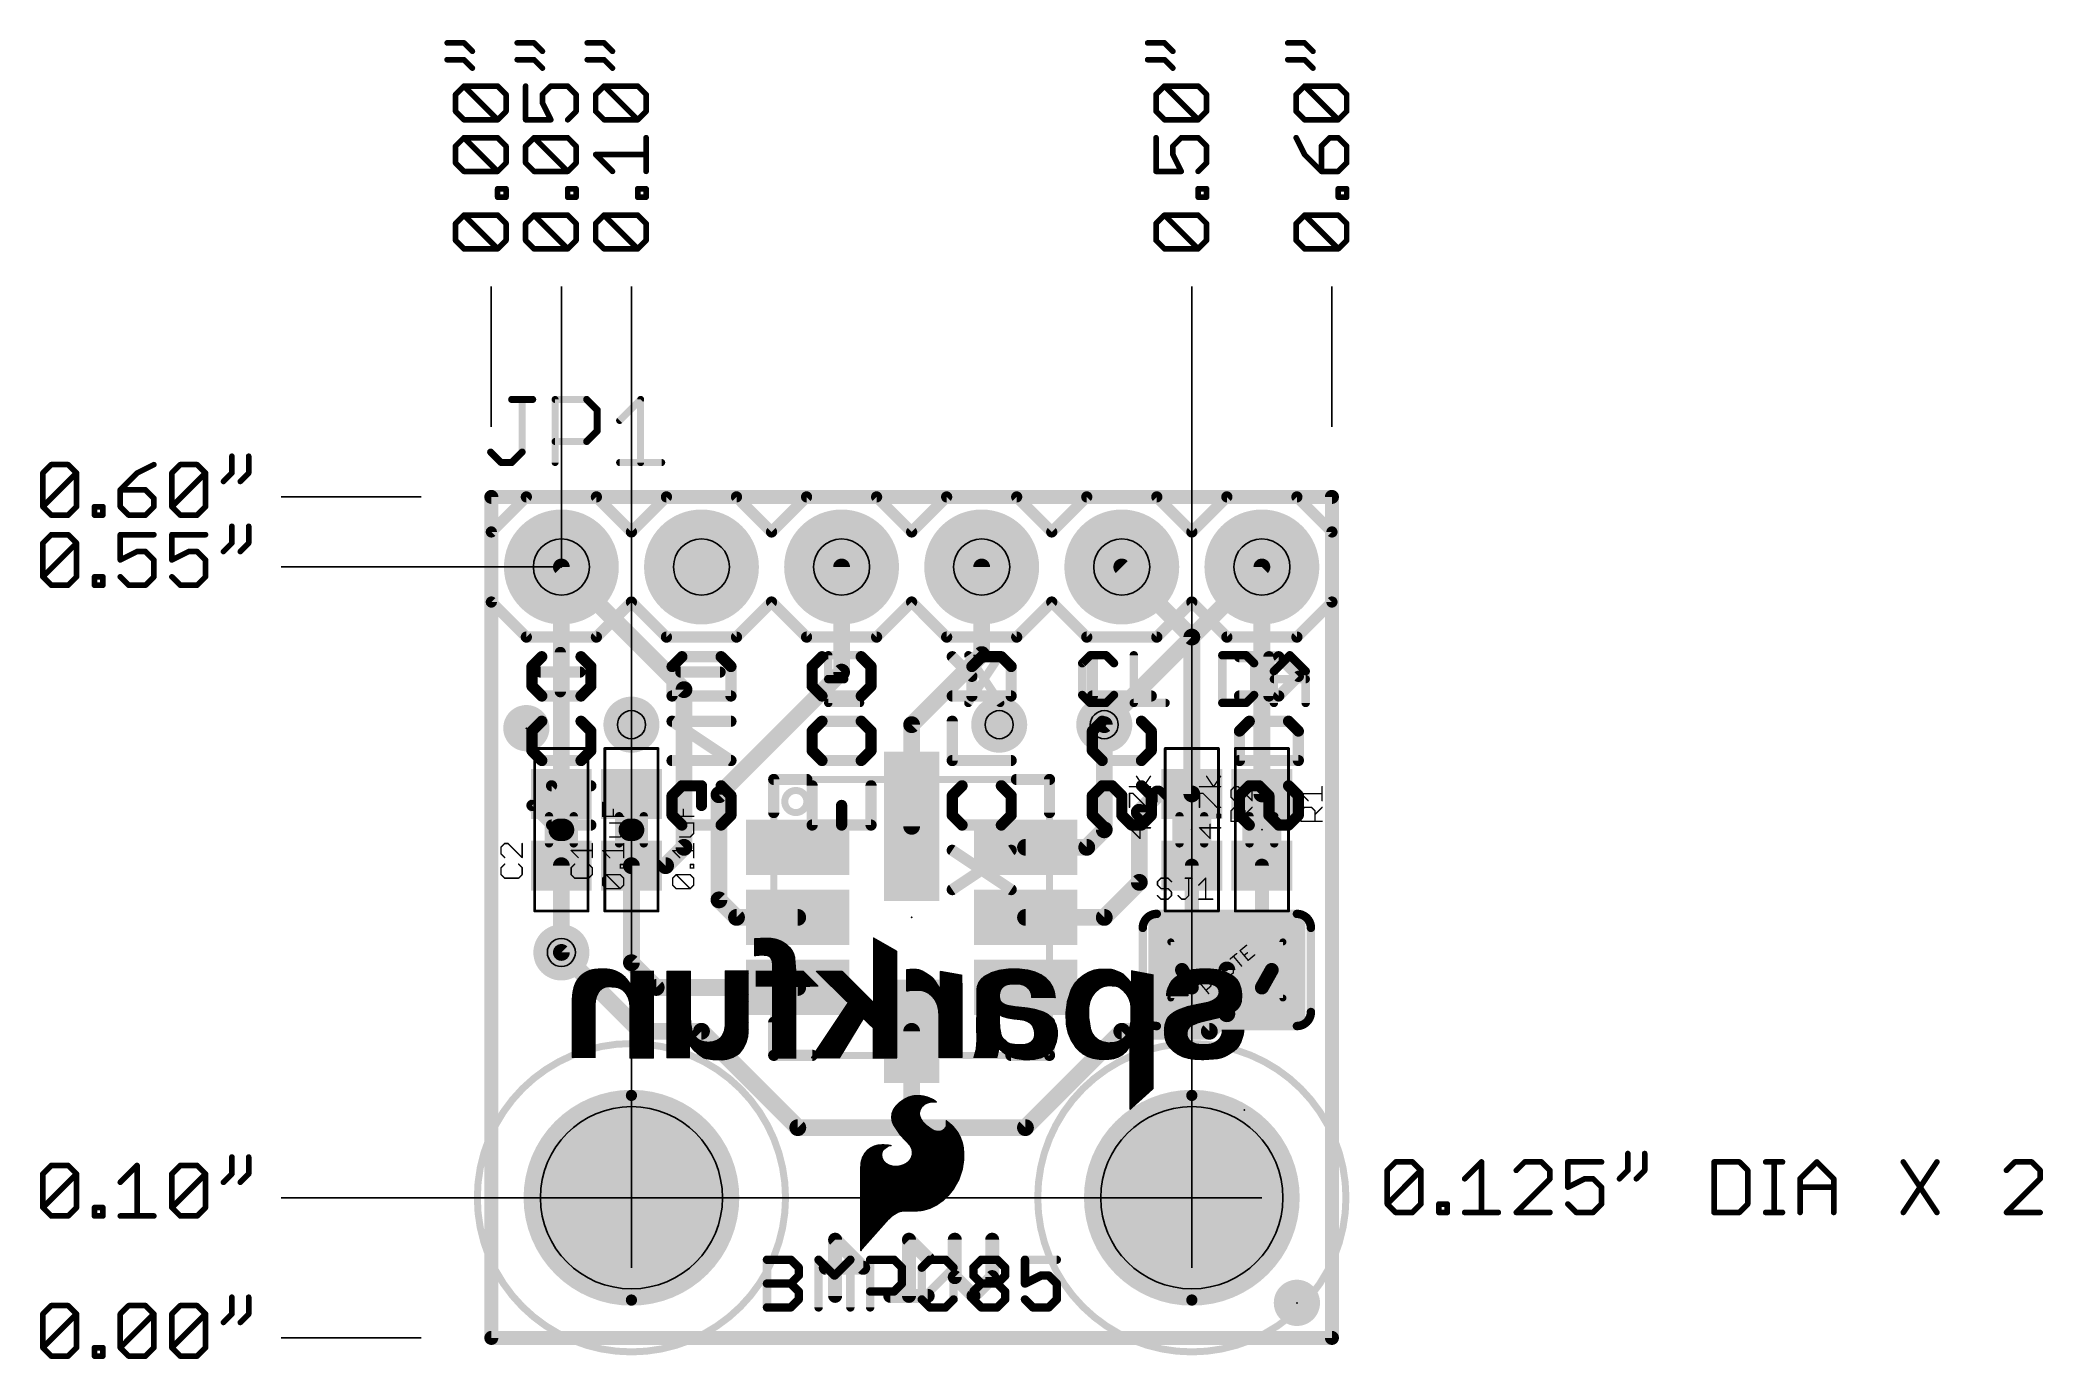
# Model space of a CAD drawing. Extents: x -8.2 to 28.1, y -0.4 to 23.5.
import ezdxf

# ---------------------------------------------------------------- set-up
doc = ezdxf.new("R2010")
doc.units = 0
for name, color, linetype in [('1', 12, 'CONTINUOUS'), ('16', 132, 'CONTINUOUS'), ('17', 110, 'CONTINUOUS'), ('18', 110, 'CONTINUOUS'), ('20', 53, 'CONTINUOUS'), ('21', 53, 'CONTINUOUS'), ('22', 53, 'CONTINUOUS'), ('23', 53, 'CONTINUOUS'), ('24', 53, 'CONTINUOUS'), ('25', 253, 'CONTINUOUS'), ('27', 253, 'CONTINUOUS'), ('29', 253, 'CONTINUOUS'), ('30', 253, 'CONTINUOUS'), ('31', 253, 'CONTINUOUS'), ('35', 253, 'CONTINUOUS'), ('39', 12, 'CONTINUOUS'), ('41', 12, 'CONTINUOUS'), ('42', 132, 'CONTINUOUS'), ('44', 253, 'CONTINUOUS'), ('48', 253, 'CONTINUOUS'), ('51', 53, 'CONTINUOUS')]:
    doc.layers.add(name, color=color, linetype=linetype)

# ---------------------------------------------------------------- blocks, each defined once
blk = doc.blocks.new('RECT')
blk.add_solid([(-0.5, -0.5), (0.5, -0.5), (-0.5, 0.5), (0.5, 0.5)])
blk = doc.blocks.new('ROUNDP')
at = {"const_width": 0.5}
blk.add_lwpolyline([(0, -0.25, 1), (0, 0.25, 1), (0, -0.25)], format="xyb", dxfattribs=at)
blk = doc.blocks.new('PIE')
at = {"const_width": 0.5}
blk.add_lwpolyline([(0, -0.25, 1), (0, 0.25, 1), (0, -0.25)], format="xyb", dxfattribs=at)
blk = doc.blocks.new('ROUNDV')
at = {"const_width": 0.5}
blk.add_lwpolyline([(0, -0.25, 1), (0, 0.25, 1), (0, -0.25)], format="xyb", dxfattribs=at)

msp = doc.modelspace()

# ---------------------------------------------------------------- linework, layer by layer
at = {"layer": '1'}
for points, const_width in [([(0, 15.24), (0, 0)], 0.254), ([(15.24, 15.24), (0, 15.24)], 0.254), ([(15.24, 0), (15.24, 15.24)], 0.254), ([(3.4925, 11.7475), (1.27, 13.97)], 0.3048), ([(6.35, 12.065), (6.35, 13.97)], 0.3048), ([(8.89, 12.3825), (8.89, 13.97)], 0.3048), ([(12.7, 12.7), (11.43, 13.97)], 0.3048), ([(13.97, 9.8575), (13.97, 13.97)], 0.3048), ([(12.7, 9.8575), (12.7, 12.7)], 0.3048), ([(7.62, 11.1125), (8.89, 12.3825)], 0.3048), ([(4.1275, 9.8425), (6.35, 12.065)], 0.3048), ([(3.4925, 8.89), (3.4925, 11.7475)], 0.3048), ([(7.62, 9.27), (7.62, 11.1125)], 0.3048), ([(11.1125, 9.2075), (11.1125, 11.1125)], 0.3048), ([(4.1275, 7.9375), (4.1275, 9.8425)], 0.3048), ([(12.08, 9.8575), (11.7475, 9.525)], 0.3048), ([(12.7, 9.8575), (12.08, 9.8575)], 0.3048), ([(11.7475, 9.525), (11.7475, 8.255)], 0.3048), ([(10.795, 8.89), (11.1125, 9.2075)], 0.3048), ([(3.16, 8.5575), (3.4925, 8.89)], 0.3048), ([(9.685, 8.89), (10.795, 8.89)], 0.3048), ([(1.27, 8.5575), (1.27, 6.985)], 0.3048), ([(2.54, 8.5575), (2.54, 6.799)], 0.3048), ([(2.54, 8.5575), (3.16, 8.5575)], 0.3048), ([(11.1125, 7.62), (11.7475, 8.255)], 0.3048), ([(12.7, 8.5575), (12.7, 6.35)], 0.254), ([(13.97, 8.5575), (13.97, 6.35)], 0.254), ([(4.445, 7.62), (4.1275, 7.9375)], 0.3048), ([(5.555, 7.62), (4.445, 7.62)], 0.3048), ([(9.685, 7.62), (11.1125, 7.62)], 0.3048), ([(1.27, 6.985), (2.6987, 5.5563)], 0.3048), ([(2.54, 6.799), (2.989, 6.35)], 0.3048), ([(12.7, 6.35), (12.5222, 6.6675)], 0.254), ([(13.335, 6.6675), (13.335, 5.8738)], 0.3048), ([(13.97, 6.35), (14.1478, 6.6675)], 0.254), ([(2.989, 6.35), (5.555, 6.35)], 0.3048), ([(13.335, 5.8738), (13.0175, 5.5563)], 0.3048), ([(2.6987, 5.5563), (3.81, 5.5563)], 0.3048), ([(3.81, 5.5563), (5.5563, 3.81)], 0.3048), ([(7.62, 3.81), (7.62, 5.555)], 0.3048), ([(11.43, 5.5563), (9.6837, 3.81)], 0.3048), ([(13.0175, 5.5563), (11.43, 5.5563)], 0.3048), ([(5.5563, 3.81), (7.62, 3.81)], 0.3048), ([(9.6837, 3.81), (7.62, 3.81)], 0.3048), ([(0, 0), (15.24, 0)], 0.254)]:
    msp.add_lwpolyline(points, dxfattribs=dict(at, const_width=const_width))
for points, const_width in [([(0.0635, 15.24, 1), (-0.0635, 15.24)], 0.127), ([(0, 15.3035, 1), (0, 15.1765)], 0.127), ([(15.3035, 15.24, 1), (15.1765, 15.24)], 0.127), ([(15.24, 15.1765, 1), (15.24, 15.3035)], 0.127), ([(1.3239, 14.0239, 1), (1.2161, 13.9161)], 0.1524), ([(6.4262, 13.97, 1), (6.2738, 13.97)], 0.1524), ([(8.9662, 13.97, 1), (8.8138, 13.97)], 0.1524), ([(11.4839, 14.0239, 1), (11.3761, 13.9161)], 0.1524), ([(14.0462, 13.97, 1), (13.8938, 13.97)], 0.1524), ([(12.7762, 12.7, 1), (12.6238, 12.7)], 0.1524), ([(12.6461, 12.6461, 1), (12.7539, 12.7539)], 0.1524), ([(8.8138, 12.3825, 1), (8.9662, 12.3825)], 0.1524), ([(8.9439, 12.3286, 1), (8.8361, 12.4364)], 0.1524), ([(6.2738, 12.065, 1), (6.4262, 12.065)], 0.1524), ([(6.4039, 12.0111, 1), (6.2961, 12.1189)], 0.1524), ([(3.5687, 11.7475, 1), (3.4163, 11.7475)], 0.1524), ([(3.4386, 11.6936, 1), (3.5464, 11.8014)], 0.1524), ([(7.6962, 11.1125, 1), (7.5438, 11.1125)], 0.1524), ([(11.1887, 11.1125, 1), (11.0363, 11.1125)], 0.1524), ([(7.5661, 11.1664, 1), (7.6739, 11.0586)], 0.1524), ([(4.2037, 9.8425, 1), (4.0513, 9.8425)], 0.1524), ([(4.0736, 9.8964, 1), (4.1814, 9.7886)], 0.1524), ([(12.08, 9.9337, 1), (12.08, 9.7813)], 0.1524), ([(12.1339, 9.8036, 1), (12.0261, 9.9114)], 0.1524), ([(12.6238, 9.8575, 1), (12.7762, 9.8575)], 0.1524), ([(12.7, 9.7813, 1), (12.7, 9.9337)], 0.1524), ([(13.8938, 9.8575, 1), (14.0462, 9.8575)], 0.1524), ([(11.8237, 9.525, 1), (11.6713, 9.525)], 0.1524), ([(11.6936, 9.5789, 1), (11.8014, 9.4711)], 0.1524), ([(7.5438, 9.27, 1), (7.6962, 9.27)], 0.1524), ([(11.0363, 9.2075, 1), (11.1887, 9.2075)], 0.1524), ([(11.1664, 9.1536, 1), (11.0586, 9.2614)], 0.1524), ([(3.4163, 8.89, 1), (3.5687, 8.89)], 0.1524), ([(3.5464, 8.8361, 1), (3.4386, 8.9439)], 0.1524), ([(9.685, 8.9662, 1), (9.685, 8.8138)], 0.1524), ([(10.7411, 8.9439, 1), (10.8489, 8.8361)], 0.1524), ([(10.795, 8.8138, 1), (10.795, 8.9662)], 0.1524), ([(1.3462, 8.5575, 1), (1.1938, 8.5575)], 0.1524), ([(2.6162, 8.5575, 1), (2.4638, 8.5575)], 0.1524), ([(2.54, 8.6337, 1), (2.54, 8.4813)], 0.1524), ([(3.1061, 8.6114, 1), (3.2139, 8.5036)], 0.1524), ([(3.16, 8.4813, 1), (3.16, 8.6337)], 0.1524), ([(11.8014, 8.2011, 1), (11.6936, 8.3089)], 0.1524), ([(12.7635, 8.5575, 1), (12.6365, 8.5575)], 0.127), ([(14.0335, 8.5575, 1), (13.9065, 8.5575)], 0.127), ([(4.1814, 7.9914, 1), (4.0736, 7.8836)], 0.1524), ([(4.0513, 7.9375, 1), (4.2037, 7.9375)], 0.1524), ([(11.6713, 8.255, 1), (11.8237, 8.255)], 0.1524), ([(4.445, 7.6962, 1), (4.445, 7.5438)], 0.1524), ([(4.3911, 7.5661, 1), (4.4989, 7.6739)], 0.1524), ([(5.555, 7.5438, 1), (5.555, 7.6962)], 0.1524), ([(9.685, 7.6962, 1), (9.685, 7.5438)], 0.1524), ([(11.0586, 7.6739, 1), (11.1664, 7.5661)], 0.1524), ([(11.1125, 7.5438, 1), (11.1125, 7.6962)], 0.1524), ([(1.3239, 7.0389, 1), (1.2161, 6.9311)], 0.1524), ([(1.1938, 6.985, 1), (1.3462, 6.985)], 0.1524), ([(2.5939, 6.8529, 1), (2.4861, 6.7451)], 0.1524), ([(2.4638, 6.799, 1), (2.6162, 6.799)], 0.1524), ([(12.5776, 6.6985, 1), (12.4668, 6.6365)], 0.127), ([(13.4112, 6.6675, 1), (13.2588, 6.6675)], 0.1524), ([(14.2032, 6.6365, 1), (14.0924, 6.6985)], 0.127), ([(2.989, 6.4262, 1), (2.989, 6.2738)], 0.1524), ([(2.9351, 6.2961, 1), (3.0429, 6.4039)], 0.1524), ([(5.555, 6.2738, 1), (5.555, 6.4262)], 0.1524), ([(12.6365, 6.35, 1), (12.7635, 6.35)], 0.127), ([(12.6446, 6.319, 1), (12.7554, 6.381)], 0.127), ([(13.9146, 6.381, 1), (14.0254, 6.319)], 0.127), ([(13.9065, 6.35, 1), (14.0335, 6.35)], 0.127), ([(13.2588, 5.8738, 1), (13.4112, 5.8738)], 0.1524), ([(13.3889, 5.8199, 1), (13.2811, 5.9276)], 0.1524), ([(2.6987, 5.6325, 1), (2.6987, 5.4801)], 0.1524), ([(2.6449, 5.5024, 1), (2.7526, 5.6101)], 0.1524), ([(3.8639, 5.6101, 1), (3.7561, 5.5024)], 0.1524), ([(3.81, 5.4801, 1), (3.81, 5.6325)], 0.1524), ([(7.6962, 5.555, 1), (7.5438, 5.555)], 0.1524), ([(11.43, 5.6325, 1), (11.43, 5.4801)], 0.1524), ([(11.4839, 5.5024, 1), (11.3761, 5.6101)], 0.1524), ([(12.9636, 5.6101, 1), (13.0714, 5.5024)], 0.1524), ([(13.0175, 5.4801, 1), (13.0175, 5.6325)], 0.1524), ([(5.5563, 3.8862, 1), (5.5563, 3.7338)], 0.1524), ([(5.5024, 3.7561, 1), (5.6101, 3.8639)], 0.1524), ([(7.62, 3.8862, 1), (7.62, 3.7338)], 0.1524), ([(7.5438, 3.81, 1), (7.6962, 3.81)], 0.1524), ([(7.62, 3.7338, 1), (7.62, 3.8862)], 0.1524), ([(9.6299, 3.8639, 1), (9.7376, 3.7561)], 0.1524), ([(9.6837, 3.7338, 1), (9.6837, 3.8862)], 0.1524), ([(0, 0.0635, 1), (0, -0.0635)], 0.127), ([(-0.0635, 0, 1), (0.0635, 0)], 0.127), ([(15.1765, 0, 1), (15.3035, 0)], 0.127), ([(15.24, -0.0635, 1), (15.24, 0.0635)], 0.127)]:
    msp.add_lwpolyline(points, format="xyb", dxfattribs=dict(at, const_width=const_width))
at = {"layer": '16'}
for points, const_width in [([(0, 15.24), (0, 0)], 0.254), ([(15.24, 15.24), (0, 15.24)], 0.254), ([(15.24, 0), (15.24, 15.24)], 0.254), ([(1.27, 13.97), (1.27, 6.985)], 0.3048), ([(11.1125, 11.1125), (13.97, 13.97)], 0.3048), ([(6.2333, 0.762), (6.2333, 1.7789)], 0.254), ([(6.2333, 1.7789), (6.7417, 1.2704)], 0.254), ([(7.9111, 1.4399), (7.5721, 1.7789)], 0.254), ([(7.5721, 1.7789), (7.5721, 0.762)], 0.254), ([(8.4026, 1.101), (8.4026, 1.7789)], 0.254), ([(9.0805, 1.7789), (9.0805, 1.101)], 0.254), ([(6.7417, 1.2704), (6.0638, 1.2704)], 0.254), ([(8.7415, 0.762), (8.4026, 1.101)], 0.254), ([(9.0805, 1.101), (8.7415, 0.762)], 0.254), ([(7.9111, 0.762), (7.2332, 0.762)], 0.254), ([(0, 0), (15.24, 0)], 0.254)]:
    msp.add_lwpolyline(points, dxfattribs=dict(at, const_width=const_width))
for points, const_width in [([(0.0635, 15.24, 1), (-0.0635, 15.24)], 0.127), ([(0, 15.3035, 1), (0, 15.1765)], 0.127), ([(15.3035, 15.24, 1), (15.1765, 15.24)], 0.127), ([(15.24, 15.1765, 1), (15.24, 15.3035)], 0.127), ([(1.3462, 13.97, 1), (1.1938, 13.97)], 0.1524), ([(14.0239, 13.9161, 1), (13.9161, 14.0239)], 0.1524), ([(11.0586, 11.1664, 1), (11.1664, 11.0586)], 0.1524), ([(1.1938, 6.985, 1), (1.3462, 6.985)], 0.1524), ([(6.2968, 1.7789, 1), (6.1698, 1.7789)], 0.127), ([(6.2782, 1.8238, 1), (6.1884, 1.734)], 0.127), ([(7.617, 1.8238, 1), (7.5272, 1.734)], 0.127), ([(7.6356, 1.7789, 1), (7.5086, 1.7789)], 0.127), ([(8.4661, 1.7789, 1), (8.3391, 1.7789)], 0.127), ([(9.144, 1.7789, 1), (9.017, 1.7789)], 0.127), ([(7.8662, 1.395, 1), (7.956, 1.4848)], 0.127), ([(6.0638, 1.3339, 1), (6.0638, 1.2069)], 0.127), ([(6.6968, 1.2255, 1), (6.7866, 1.3153)], 0.127), ([(6.7417, 1.2069, 1), (6.7417, 1.3339)], 0.127), ([(8.4475, 1.1459, 1), (8.3577, 1.0561)], 0.127), ([(8.3391, 1.101, 1), (8.4661, 1.101)], 0.127), ([(9.017, 1.101, 1), (9.144, 1.101)], 0.127), ([(9.1254, 1.0561, 1), (9.0356, 1.1459)], 0.127), ([(6.1698, 0.762, 1), (6.2968, 0.762)], 0.127), ([(7.2332, 0.8255, 1), (7.2332, 0.6985)], 0.127), ([(7.5086, 0.762, 1), (7.6356, 0.762)], 0.127), ([(7.9111, 0.6985, 1), (7.9111, 0.8255)], 0.127), ([(8.6966, 0.8069, 1), (8.7864, 0.7171)], 0.127), ([(8.6966, 0.7171, 1), (8.7864, 0.8069)], 0.127), ([(0, 0.0635, 1), (0, -0.0635)], 0.127), ([(-0.0635, 0, 1), (0.0635, 0)], 0.127), ([(15.1765, 0, 1), (15.3035, 0)], 0.127), ([(15.24, -0.0635, 1), (15.24, 0.0635)], 0.127)]:
    msp.add_lwpolyline(points, format="xyb", dxfattribs=dict(at, const_width=const_width))
at = {"layer": '20', "const_width": 0.2032}
for points in [[(15.24, 15.24), (0, 15.24)], [(0, 15.24), (0, 0)], [(15.24, 0), (15.24, 15.24)], [(0, 0), (15.24, 0)]]:
    msp.add_lwpolyline(points, dxfattribs=at)
at = {"layer": '20', "const_width": 0.1016}
for points in [[(0, 15.2908, 1), (0, 15.1892)], [(0.0508, 15.24, 1), (-0.0508, 15.24)], [(15.2908, 15.24, 1), (15.1892, 15.24)], [(15.24, 15.1892, 1), (15.24, 15.2908)], [(0, 0.0508, 1), (0, -0.0508)], [(-0.0508, 0, 1), (0.0508, 0)], [(15.1892, 0, 1), (15.2908, 0)], [(15.24, -0.0508, 1), (15.24, 0.0508)]]:
    msp.add_lwpolyline(points, format="xyb", dxfattribs=at)
at = {"layer": '20'}
for centre in [(2.54, 2.54), (12.7, 2.54)]:
    msp.add_circle(centre, 1.651, dxfattribs=at)
at = {"layer": '21'}
for points, const_width in [([(0.635, 15.24), (0, 14.605)], 0.2032), ([(0.635, 15.24), (1.905, 15.24)], 0.2032), ([(1.905, 15.24), (2.54, 14.605)], 0.2032), ([(2.54, 14.605), (3.175, 15.24)], 0.2032), ([(3.175, 15.24), (4.445, 15.24)], 0.2032), ([(4.445, 15.24), (5.08, 14.605)], 0.2032), ([(5.08, 14.605), (5.715, 15.24)], 0.2032), ([(5.715, 15.24), (6.985, 15.24)], 0.2032), ([(6.985, 15.24), (7.62, 14.605)], 0.2032), ([(8.255, 15.24), (7.62, 14.605)], 0.2032), ([(8.255, 15.24), (9.525, 15.24)], 0.2032), ([(9.525, 15.24), (10.16, 14.605)], 0.2032), ([(10.16, 14.605), (10.795, 15.24)], 0.2032), ([(10.795, 15.24), (12.065, 15.24)], 0.2032), ([(12.065, 15.24), (12.7, 14.605)], 0.2032), ([(12.7, 14.605), (13.335, 15.24)], 0.2032), ([(13.335, 15.24), (14.605, 15.24)], 0.2032), ([(14.605, 15.24), (15.24, 14.605)], 0.2032), ([(0, 14.605), (0, 13.335)], 0.2032), ([(15.24, 14.605), (15.24, 13.335)], 0.2032), ([(0, 13.335), (0.635, 12.7)], 0.2032), ([(2.54, 13.335), (1.905, 12.7)], 0.2032), ([(3.175, 12.7), (2.54, 13.335)], 0.2032), ([(5.08, 13.335), (4.445, 12.7)], 0.2032), ([(5.715, 12.7), (5.08, 13.335)], 0.2032), ([(7.62, 13.335), (6.985, 12.7)], 0.2032), ([(7.62, 13.335), (8.255, 12.7)], 0.2032), ([(10.16, 13.335), (9.525, 12.7)], 0.2032), ([(10.795, 12.7), (10.16, 13.335)], 0.2032), ([(12.7, 13.335), (12.065, 12.7)], 0.2032), ([(13.335, 12.7), (12.7, 13.335)], 0.2032), ([(15.24, 13.335), (14.605, 12.7)], 0.2032), ([(1.905, 12.7), (0.635, 12.7)], 0.2032), ([(4.445, 12.7), (3.175, 12.7)], 0.2032), ([(6.985, 12.7), (5.715, 12.7)], 0.2032), ([(9.525, 12.7), (8.255, 12.7)], 0.2032), ([(12.065, 12.7), (10.795, 12.7)], 0.2032), ([(14.605, 12.7), (13.335, 12.7)], 0.2032), ([(1.2513, 12.4214), (1.2513, 11.7096)], 0.2032), ([(6.6849, 12.3705), (6.1087, 12.3705)], 0.1524), ([(6.1087, 12.3705), (6.1087, 11.5062)], 0.1524), ([(8.6487, 12.3705), (9.2249, 11.5062)], 0.1524), ([(9.2249, 12.3705), (8.6487, 11.5062)], 0.1524), ([(10.8565, 12.3705), (10.7125, 12.2265)], 0.1524), ([(11.1446, 12.3705), (10.8565, 12.3705)], 0.1524), ([(11.2887, 12.2265), (11.1446, 12.3705)], 0.1524), ([(11.648, 12.3705), (11.648, 11.5062)], 0.1524), ([(13.2525, 12.3705), (13.2525, 11.5062)], 0.1524), ([(13.6846, 12.3705), (13.2525, 12.3705)], 0.1524), ([(13.8287, 12.2265), (13.6846, 12.3705)], 0.1524), ([(14.188, 12.0824), (14.4761, 12.3705)], 0.1524), ([(14.4761, 12.3705), (14.7642, 12.0824)], 0.1524), ([(0.8954, 12.0655), (1.6072, 12.0655)], 0.2032), ([(3.4354, 12.0655), (4.1472, 12.0655)], 0.2032), ([(6.1087, 11.9384), (6.3968, 11.9384)], 0.1524), ([(10.7125, 12.2265), (10.7125, 11.6503)], 0.1524), ([(13.8287, 11.6503), (13.8287, 12.2265)], 0.1524), ([(14.188, 11.5062), (14.188, 12.0824)], 0.1524), ([(14.188, 11.9384), (14.7642, 11.9384)], 0.1524), ([(14.7642, 12.0824), (14.7642, 11.5062)], 0.1524), ([(10.7125, 11.6503), (10.8565, 11.5062)], 0.1524), ([(11.1446, 11.5062), (11.2887, 11.6503)], 0.1524), ([(13.6846, 11.5062), (13.8287, 11.6503)], 0.1524), ([(6.1087, 11.5062), (6.6849, 11.5062)], 0.1524), ([(10.8565, 11.5062), (11.1446, 11.5062)], 0.1524), ([(11.648, 11.5062), (12.2242, 11.5062)], 0.1524), ([(13.2525, 11.5062), (13.6846, 11.5062)], 0.1524), ([(5.12, 10.12), (5.12, 9.52)], 0.2032), ([(5.12, 10.12), (5.72, 10.12)], 0.2032), ([(10.12, 10.12), (9.52, 10.12)], 0.2032), ([(10.12, 10.12), (10.12, 9.52)], 0.2032), ([(1.2395, 9.2075), (1.3005, 9.2075)], 0.4064), ([(2.5095, 9.2075), (2.5705, 9.2075)], 0.4064), ([(12.065, 7.6835), (14.605, 7.6835)], 0.1524), ([(11.811, 5.9055), (11.811, 7.4295)], 0.1524), ([(14.859, 5.9055), (14.859, 7.4295)], 0.1524), ([(5.12, 5.12), (5.12, 5.72)], 0.2032), ([(10.12, 5.12), (10.12, 5.72)], 0.2032), ([(14.605, 5.6515), (12.065, 5.6515)], 0.1524), ([(5.12, 5.12), (5.82, 5.12)], 0.2032), ([(10.12, 5.12), (9.42, 5.12)], 0.2032), ([(7.5622, 4.3619), (7.4842, 4.3231)], 0.0254), ([(7.6462, 4.3851), (7.5622, 4.3619)], 0.0254), ([(7.5871, 4.3688), (7.8805, 4.3688)], 0.0254), ([(7.7331, 4.3917), (7.6462, 4.3851)], 0.0254), ([(7.8231, 4.3832), (7.7331, 4.3917)], 0.0254), ([(7.9108, 4.3612), (7.8231, 4.3832)], 0.0254), ([(7.9338, 4.351), (7.9108, 4.3612)], 0.0254), ([(7.9694, 4.3358), (7.9338, 4.351)], 0.0254), ([(7.267, 4.0716), (7.2583, 3.9979)], 0.0254), ([(7.2583, 3.9979), (7.2683, 3.9244)], 0.0254), ([(7.2597, 3.9878), (7.7799, 3.9878)], 0.0254), ([(7.2601, 4.0132), (7.7693, 4.0132)], 0.0254), ([(7.2631, 4.0386), (7.7626, 4.0386)], 0.0254), ([(7.2661, 4.064), (7.7601, 4.064)], 0.0254), ([(7.2937, 4.1408), (7.267, 4.0716)], 0.0254), ([(7.2739, 4.0894), (7.7618, 4.0894)], 0.0254), ([(7.2837, 4.1148), (7.7695, 4.1148)], 0.0254), ([(7.2935, 4.1402), (7.7771, 4.1402)], 0.0254), ([(7.3369, 4.2012), (7.2937, 4.1408)], 0.0254), ([(7.3114, 4.1656), (7.7923, 4.1656)], 0.0254), ([(7.3296, 4.191), (7.8082, 4.191)], 0.0254), ([(7.4064, 4.2671), (7.3369, 4.2012)], 0.0254), ([(7.3529, 4.2164), (7.8354, 4.2164)], 0.0254), ([(7.3798, 4.2418), (7.8721, 4.2418)], 0.0254), ([(7.4842, 4.3231), (7.4064, 4.2671)], 0.0254), ([(7.4066, 4.2672), (7.9368, 4.2672)], 0.0254), ([(7.4419, 4.2926), (8.0469, 4.2926)], 0.0254), ([(7.4771, 4.318), (8.01, 4.318)], 0.0254), ([(7.5249, 4.3434), (7.9516, 4.3434)], 0.0254), ([(7.7596, 4.0535), (7.7611, 4.0869)], 0.0254), ([(7.7662, 4.0208), (7.7596, 4.0535)], 0.0254), ([(7.7611, 4.0869), (7.7776, 4.1419)], 0.0254), ([(7.7876, 3.9693), (7.7662, 4.0208)], 0.0254), ([(7.7776, 4.1419), (7.808, 4.1908)], 0.0254), ([(7.808, 4.1908), (7.85, 4.23)], 0.0254), ([(7.85, 4.23), (7.9008, 4.257)], 0.0254), ([(7.9008, 4.257), (7.952, 4.2715)], 0.0254), ([(7.952, 4.2715), (8.0049, 4.2774)], 0.0254), ([(8.0198, 4.3137), (7.9694, 4.3358)], 0.0254), ([(8.0049, 4.2774), (8.0659, 4.2774)], 0.0254), ([(8.0633, 4.2799), (8.0198, 4.3137)], 0.0254), ([(8.0657, 4.2774), (8.0633, 4.2799)], 0.0254), ([(8.0659, 4.2774), (8.0657, 4.2774)], 0.0254), ([(7.2631, 3.9624), (7.7919, 3.9624)], 0.0254), ([(7.2666, 3.937), (7.8076, 3.937)], 0.0254), ([(7.2683, 3.9244), (7.2963, 3.8557)], 0.0254), ([(7.2735, 3.9116), (7.8257, 3.9116)], 0.0254), ([(7.2838, 3.8862), (7.8475, 3.8862)], 0.0254), ([(7.2942, 3.8608), (7.8749, 3.8608)], 0.0254), ([(7.2963, 3.8557), (7.4149, 3.6799)], 0.0254), ([(7.3099, 3.8354), (7.9062, 3.8354)], 0.0254), ([(7.3271, 3.81), (7.9414, 3.81)], 0.0254), ([(7.3442, 3.7846), (7.9765, 3.7846)], 0.0254), ([(7.3614, 3.7592), (8.0219, 3.7592)], 0.0254), ([(7.3785, 3.7338), (8.4479, 3.7338)], 0.0254), ([(7.3956, 3.7084), (8.4628, 3.7084)], 0.0254), ([(7.4128, 3.683), (8.4765, 3.683)], 0.0254), ([(7.4149, 3.6799), (7.5604, 3.5255)], 0.0254), ([(7.4359, 3.6576), (8.4901, 3.6576)], 0.0254), ([(7.4598, 3.6322), (8.5032, 3.6322)], 0.0254), ([(7.817, 3.9218), (7.7876, 3.9693)], 0.0254), ([(7.8533, 3.8794), (7.817, 3.9218)], 0.0254), ([(7.8957, 3.843), (7.8533, 3.8794)], 0.0254), ([(7.987, 3.777), (7.8957, 3.843)], 0.0254), ([(8.0383, 3.7508), (7.987, 3.777)], 0.0254), ([(8.0949, 3.7404), (8.0383, 3.7508)], 0.0254), ([(8.1522, 3.7465), (8.0949, 3.7404)], 0.0254), ([(8.1726, 3.7541), (8.1522, 3.7465)], 0.0254), ([(8.2114, 3.7809), (8.1726, 3.7541)], 0.0254), ([(8.18, 3.7592), (8.4276, 3.7592)], 0.0254), ([(8.241, 3.8176), (8.2114, 3.7809)], 0.0254), ([(8.2144, 3.7846), (8.4074, 3.7846)], 0.0254), ([(8.2349, 3.81), (8.3872, 3.81)], 0.0254), ([(8.2468, 3.8311), (8.241, 3.8176)], 0.0254), ([(8.2488, 3.8456), (8.2468, 3.8311)], 0.0254), ([(8.2474, 3.8354), (8.3669, 3.8354)], 0.0254), ([(8.3613, 3.8424), (8.2488, 3.9345)], 0.0254), ([(8.2488, 3.9345), (8.2488, 3.8456)], 0.0254), ([(8.2488, 3.9116), (8.2767, 3.9116)], 0.0254), ([(8.2488, 3.8862), (8.3078, 3.8862)], 0.0254), ([(8.2488, 3.8608), (8.3389, 3.8608)], 0.0254), ([(8.452, 3.7287), (8.3613, 3.8424)], 0.0254), ([(8.5021, 3.6353), (8.452, 3.7287)], 0.0254), ([(8.5379, 3.5355), (8.5021, 3.6353)], 0.0254), ([(6.7304, 3.2694), (6.7063, 3.1895)], 0.0254), ([(6.7705, 3.3426), (6.7304, 3.2694)], 0.0254), ([(6.7343, 3.2766), (7.0817, 3.2766)], 0.0254), ([(6.7482, 3.302), (7.078, 3.302)], 0.0254), ([(6.7621, 3.3274), (7.078, 3.3274)], 0.0254), ([(6.8174, 3.3976), (6.7705, 3.3426)], 0.0254), ([(6.7792, 3.3528), (7.0811, 3.3528)], 0.0254), ([(6.8009, 3.3782), (7.0868, 3.3782)], 0.0254), ([(6.8744, 3.442), (6.8174, 3.3976)], 0.0254), ([(6.8251, 3.4036), (7.1003, 3.4036)], 0.0254), ([(6.8577, 3.429), (7.1317, 3.429)], 0.0254), ([(6.9392, 3.4741), (6.8744, 3.442)], 0.0254), ([(6.8995, 3.4544), (7.1667, 3.4544)], 0.0254), ([(7.0091, 3.4925), (6.9392, 3.4741)], 0.0254), ([(6.9609, 3.4798), (7.2042, 3.4798)], 0.0254), ([(7.1032, 3.4999), (7.0091, 3.4925)], 0.0254), ([(7.078, 3.3388), (7.088, 3.3833)], 0.0254), ([(7.078, 3.2932), (7.078, 3.3388)], 0.0254), ([(7.088, 3.2487), (7.078, 3.2932)], 0.0254), ([(7.088, 3.3833), (7.0969, 3.4004)], 0.0254), ([(7.0969, 3.4004), (7.1108, 3.4138)], 0.0254), ([(7.1972, 3.4925), (7.1032, 3.4999)], 0.0254), ([(7.1108, 3.4138), (7.1947, 3.4747)], 0.0254), ([(7.1947, 3.4747), (7.2103, 3.4831)], 0.0254), ([(7.2454, 3.4849), (7.1972, 3.4925)], 0.0254), ([(7.2103, 3.4831), (7.2278, 3.4866)], 0.0254), ([(7.2278, 3.4866), (7.2454, 3.4849)], 0.0254), ([(7.4837, 3.6068), (8.5123, 3.6068)], 0.0254), ([(7.5077, 3.5814), (8.5214, 3.5814)], 0.0254), ([(7.5316, 3.556), (8.5305, 3.556)], 0.0254), ([(7.5555, 3.5306), (8.5389, 3.5306)], 0.0254), ([(7.5604, 3.5255), (7.5987, 3.4806)], 0.0254), ([(7.5777, 3.5052), (8.5439, 3.5052)], 0.0254), ([(7.5987, 3.4806), (7.6241, 3.4273)], 0.0254), ([(7.599, 3.4798), (8.549, 3.4798)], 0.0254), ([(7.6303, 3.3103), (7.6107, 3.2546)], 0.0254), ([(7.6112, 3.4544), (8.554, 3.4544)], 0.0254), ([(7.6184, 3.2766), (8.5634, 3.2766)], 0.0254), ([(7.6233, 3.429), (8.5586, 3.429)], 0.0254), ([(7.6241, 3.4273), (7.6349, 3.3692)], 0.0254), ([(7.6274, 3.302), (8.5626, 3.302)], 0.0254), ([(7.6285, 3.4036), (8.5594, 3.4036)], 0.0254), ([(7.6349, 3.3692), (7.6303, 3.3103)], 0.0254), ([(7.6316, 3.3274), (8.5618, 3.3274)], 0.0254), ([(7.6332, 3.3782), (8.5602, 3.3782)], 0.0254), ([(7.6336, 3.3528), (8.561, 3.3528)], 0.0254), ([(8.5586, 3.4315), (8.5379, 3.5355)], 0.0254), ([(8.5646, 3.2387), (8.5586, 3.4315)], 0.0254), ([(6.7063, 3.1895), (6.6993, 3.1064)], 0.0254), ([(6.6993, 3.1064), (6.6993, 1.59)], 0.0254), ([(6.6993, 3.0988), (8.5434, 3.0988)], 0.0254), ([(6.6993, 3.0734), (8.5396, 3.0734)], 0.0254), ([(6.6993, 3.048), (8.5357, 3.048)], 0.0254), ([(6.6993, 3.0226), (8.527, 3.0226)], 0.0254), ([(6.6993, 2.9972), (8.5182, 2.9972)], 0.0254), ([(6.6993, 2.9718), (8.5095, 2.9718)], 0.0254), ([(6.6993, 2.9464), (8.5008, 2.9464)], 0.0254), ([(6.6993, 2.921), (8.492, 2.921)], 0.0254), ([(6.6993, 2.8956), (8.4833, 2.8956)], 0.0254), ([(6.7008, 3.1242), (7.2318, 3.1242)], 0.0254), ([(6.703, 3.1496), (7.1775, 3.1496)], 0.0254), ([(6.7051, 3.175), (7.139, 3.175)], 0.0254), ([(6.7096, 3.2004), (7.1148, 3.2004)], 0.0254), ([(6.7172, 3.2258), (7.0997, 3.2258)], 0.0254), ([(6.7249, 3.2512), (7.0874, 3.2512)], 0.0254), ([(7.1102, 3.2052), (7.088, 3.2487)], 0.0254), ([(7.1439, 3.1699), (7.1102, 3.2052)], 0.0254), ([(7.2073, 3.1317), (7.1439, 3.1699)], 0.0254), ([(7.2781, 3.1101), (7.2073, 3.1317)], 0.0254), ([(7.3521, 3.1064), (7.2781, 3.1101)], 0.0254), ([(7.4153, 3.1165), (7.3521, 3.1064)], 0.0254), ([(7.476, 3.137), (7.4153, 3.1165)], 0.0254), ([(7.4382, 3.1242), (8.5473, 3.1242)], 0.0254), ([(7.5325, 3.1674), (7.476, 3.137)], 0.0254), ([(7.4994, 3.1496), (8.5511, 3.1496)], 0.0254), ([(7.5773, 3.2059), (7.5325, 3.1674)], 0.0254), ([(7.5413, 3.175), (8.5549, 3.175)], 0.0254), ([(7.5709, 3.2004), (8.5588, 3.2004)], 0.0254), ([(7.6107, 3.2546), (7.5773, 3.2059)], 0.0254), ([(7.5909, 3.2258), (8.5626, 3.2258)], 0.0254), ([(7.6083, 3.2512), (8.5642, 3.2512)], 0.0254), ([(8.4729, 2.8656), (8.5357, 3.048)], 0.0254), ([(8.5357, 3.048), (8.5646, 3.2387)], 0.0254), ([(6.6993, 2.8702), (8.4745, 2.8702)], 0.0254), ([(6.6993, 2.8448), (8.4612, 2.8448)], 0.0254), ([(6.6993, 2.8194), (8.4469, 2.8194)], 0.0254), ([(6.6993, 2.794), (8.4326, 2.794)], 0.0254), ([(6.6993, 2.7686), (8.4183, 2.7686)], 0.0254), ([(6.6993, 2.7432), (8.404, 2.7432)], 0.0254), ([(6.6993, 2.7178), (8.3897, 2.7178)], 0.0254), ([(6.6993, 2.6924), (8.3742, 2.6924)], 0.0254), ([(6.6993, 2.667), (8.3539, 2.667)], 0.0254), ([(6.6993, 2.6416), (8.3336, 2.6416)], 0.0254), ([(6.6993, 2.6162), (8.3133, 2.6162)], 0.0254), ([(6.6993, 2.5908), (8.293, 2.5908)], 0.0254), ([(6.6993, 2.5654), (8.2671, 2.5654)], 0.0254), ([(6.6993, 2.54), (8.2401, 2.54)], 0.0254), ([(8.1867, 2.4896), (8.2898, 2.5868)], 0.0254), ([(8.2898, 2.5868), (8.3782, 2.6975)], 0.0254), ([(8.3782, 2.6975), (8.4729, 2.8656)], 0.0254), ([(6.6993, 2.5146), (8.2132, 2.5146)], 0.0254), ([(6.6993, 2.4892), (8.1861, 2.4892)], 0.0254), ([(6.6993, 2.4638), (8.1501, 2.4638)], 0.0254), ([(6.6993, 2.4384), (8.1141, 2.4384)], 0.0254), ([(6.6993, 2.413), (8.0782, 2.413)], 0.0254), ([(6.6993, 2.3876), (8.0293, 2.3876)], 0.0254), ([(6.6993, 2.3622), (7.9772, 2.3622)], 0.0254), ([(6.6993, 2.3368), (7.9081, 2.3368)], 0.0254), ([(6.6993, 2.3114), (7.8171, 2.3114)], 0.0254), ([(6.6993, 2.286), (7.396, 2.286)], 0.0254), ([(6.6993, 2.2606), (7.345, 2.2606)], 0.0254), ([(6.6993, 2.2352), (7.3023, 2.2352)], 0.0254), ([(6.6993, 2.2098), (7.2645, 2.2098)], 0.0254), ([(6.6993, 2.1844), (7.2368, 2.1844)], 0.0254), ([(7.187, 2.1387), (7.2738, 2.2182)], 0.0254), ([(7.2738, 2.2182), (7.375, 2.2784)], 0.0254), ([(7.375, 2.2784), (7.4122, 2.2919)], 0.0254), ([(7.4122, 2.2919), (7.4512, 2.2987)], 0.0254), ([(7.4512, 2.2987), (7.6798, 2.2987)], 0.0254), ([(7.6798, 2.2987), (7.8161, 2.3111)], 0.0254), ([(7.8161, 2.3111), (7.9479, 2.3479)], 0.0254), ([(7.9479, 2.3479), (8.0709, 2.4079)], 0.0254), ([(8.0709, 2.4079), (8.1867, 2.4896)], 0.0254), ([(6.6993, 2.159), (7.2091, 2.159)], 0.0254), ([(6.6993, 1.59), (7.187, 2.1387)], 0.0254), ([(6.6993, 2.1336), (7.1824, 2.1336)], 0.0254), ([(6.6993, 2.1082), (7.1598, 2.1082)], 0.0254), ([(6.6993, 2.0828), (7.1373, 2.0828)], 0.0254), ([(6.6993, 2.0574), (7.1147, 2.0574)], 0.0254), ([(6.6993, 2.032), (7.0921, 2.032)], 0.0254), ([(6.6993, 2.0066), (7.0696, 2.0066)], 0.0254), ([(6.6993, 1.9812), (7.047, 1.9812)], 0.0254), ([(6.6993, 1.9558), (7.0244, 1.9558)], 0.0254), ([(6.6993, 1.9304), (7.0018, 1.9304)], 0.0254), ([(6.6993, 1.905), (6.9793, 1.905)], 0.0254), ([(6.6993, 1.8796), (6.9567, 1.8796)], 0.0254), ([(6.6993, 1.8542), (6.9341, 1.8542)], 0.0254), ([(6.6993, 1.8288), (6.9116, 1.8288)], 0.0254), ([(6.6993, 1.8034), (6.889, 1.8034)], 0.0254), ([(4.9975, 0.5524), (4.9975, 1.4168)], 0.1524), ([(4.9975, 1.4168), (5.4296, 1.4168)], 0.1524), ([(5.4296, 1.4168), (5.5737, 1.2727)], 0.1524), ([(5.933, 0.5524), (5.933, 1.4168)], 0.1524), ([(5.933, 1.4168), (6.2211, 1.1287)], 0.1524), ([(6.2211, 1.1287), (6.5092, 1.4168)], 0.1524), ([(6.5092, 1.4168), (6.5092, 0.5524)], 0.1524), ([(6.6993, 1.778), (6.8664, 1.778)], 0.0254), ([(6.6993, 1.7526), (6.8438, 1.7526)], 0.0254), ([(6.6993, 1.7272), (6.8213, 1.7272)], 0.0254), ([(6.6993, 1.7018), (6.7987, 1.7018)], 0.0254), ([(6.6993, 1.6764), (6.7761, 1.6764)], 0.0254), ([(6.6993, 1.651), (6.7536, 1.651)], 0.0254), ([(6.6993, 1.6256), (6.731, 1.6256)], 0.0254), ([(6.6993, 1.6002), (6.7084, 1.6002)], 0.0254), ([(6.8685, 0.5524), (6.8685, 1.4168)], 0.1524), ([(6.8685, 1.4168), (7.3007, 1.4168)], 0.1524), ([(7.3007, 1.4168), (7.4447, 1.2727)], 0.1524), ([(7.804, 1.2727), (7.9481, 1.4168)], 0.1524), ([(7.9481, 1.4168), (8.2362, 1.4168)], 0.1524), ([(8.2362, 1.4168), (8.3802, 1.2727)], 0.1524), ([(8.7395, 1.2727), (8.8836, 1.4168)], 0.1524), ([(8.8836, 1.4168), (9.1717, 1.4168)], 0.1524), ([(9.1717, 1.4168), (9.3158, 1.2727)], 0.1524), ([(10.2513, 1.4168), (9.675, 1.4168)], 0.1524), ([(9.675, 1.4168), (9.675, 0.9846)], 0.1524), ([(5.5737, 1.1287), (5.4296, 0.9846)], 0.1524), ([(5.5737, 1.2727), (5.5737, 1.1287)], 0.1524), ([(7.4447, 1.2727), (7.4447, 0.9846)], 0.1524), ([(7.804, 0.6965), (7.804, 1.2727)], 0.1524), ([(7.804, 0.6965), (8.3802, 1.2727)], 0.1524), ([(8.3802, 1.2727), (8.3802, 0.6965)], 0.1524), ([(8.7395, 1.1287), (8.7395, 1.2727)], 0.1524), ([(8.8836, 0.9846), (8.7395, 1.1287)], 0.1524), ([(9.3158, 1.1287), (9.1717, 0.9846)], 0.1524), ([(9.3158, 1.2727), (9.3158, 1.1287)], 0.1524), ([(9.675, 0.9846), (9.9632, 1.1287)], 0.1524), ([(9.9632, 1.1287), (10.1072, 1.1287)], 0.1524), ([(10.1072, 1.1287), (10.2513, 0.9846)], 0.1524), ([(4.9975, 0.9846), (5.4296, 0.9846)], 0.1524), ([(5.4296, 0.9846), (5.5737, 0.8406)], 0.1524), ([(5.5737, 0.6965), (5.4296, 0.5524)], 0.1524), ([(5.5737, 0.8406), (5.5737, 0.6965)], 0.1524), ([(7.3007, 0.8406), (6.8685, 0.8406)], 0.1524), ([(7.4447, 0.9846), (7.3007, 0.8406)], 0.1524), ([(7.9481, 0.5524), (7.804, 0.6965)], 0.1524), ([(8.3802, 0.6965), (8.2362, 0.5524)], 0.1524), ([(8.7395, 0.8406), (8.8836, 0.9846)], 0.1524), ([(8.7395, 0.6965), (8.7395, 0.8406)], 0.1524), ([(8.8836, 0.5524), (8.7395, 0.6965)], 0.1524), ([(8.8836, 0.9846), (9.1717, 0.9846)], 0.1524), ([(9.1717, 0.9846), (9.3158, 0.8406)], 0.1524), ([(9.3158, 0.6965), (9.1717, 0.5524)], 0.1524), ([(9.3158, 0.8406), (9.3158, 0.6965)], 0.1524), ([(9.8191, 0.5524), (9.675, 0.6965)], 0.1524), ([(10.2513, 0.6965), (10.1072, 0.5524)], 0.1524), ([(10.2513, 0.9846), (10.2513, 0.6965)], 0.1524), ([(5.4296, 0.5524), (4.9975, 0.5524)], 0.1524), ([(8.2362, 0.5524), (7.9481, 0.5524)], 0.1524), ([(9.1717, 0.5524), (8.8836, 0.5524)], 0.1524), ([(10.1072, 0.5524), (9.8191, 0.5524)], 0.1524)]:
    msp.add_lwpolyline(points, dxfattribs=dict(at, const_width=const_width))
for points, const_width in [([(0.635, 15.2908, 1), (0.635, 15.1892)], 0.1016), ([(0.6709, 15.2041, 1), (0.5991, 15.2759)], 0.1016), ([(1.9409, 15.2759, 1), (1.8691, 15.2041)], 0.1016), ([(1.905, 15.1892, 1), (1.905, 15.2908)], 0.1016), ([(3.175, 15.2908, 1), (3.175, 15.1892)], 0.1016), ([(3.2109, 15.2041, 1), (3.1391, 15.2759)], 0.1016), ([(4.4809, 15.2759, 1), (4.4091, 15.2041)], 0.1016), ([(4.445, 15.1892, 1), (4.445, 15.2908)], 0.1016), ([(5.715, 15.2908, 1), (5.715, 15.1892)], 0.1016), ([(5.7509, 15.2041, 1), (5.6791, 15.2759)], 0.1016), ([(7.0209, 15.2759, 1), (6.9491, 15.2041)], 0.1016), ([(6.985, 15.1892, 1), (6.985, 15.2908)], 0.1016), ([(8.255, 15.2908, 1), (8.255, 15.1892)], 0.1016), ([(8.2909, 15.2041, 1), (8.2191, 15.2759)], 0.1016), ([(9.5609, 15.2759, 1), (9.4891, 15.2041)], 0.1016), ([(9.525, 15.1892, 1), (9.525, 15.2908)], 0.1016), ([(10.795, 15.2908, 1), (10.795, 15.1892)], 0.1016), ([(10.8309, 15.2041, 1), (10.7591, 15.2759)], 0.1016), ([(12.1009, 15.2759, 1), (12.0291, 15.2041)], 0.1016), ([(12.065, 15.1892, 1), (12.065, 15.2908)], 0.1016), ([(13.335, 15.2908, 1), (13.335, 15.1892)], 0.1016), ([(13.3709, 15.2041, 1), (13.2991, 15.2759)], 0.1016), ([(14.6409, 15.2759, 1), (14.5691, 15.2041)], 0.1016), ([(14.605, 15.1892, 1), (14.605, 15.2908)], 0.1016), ([(0.0508, 14.605, 1), (-0.0508, 14.605)], 0.1016), ([(-0.0359, 14.6409, 1), (0.0359, 14.5691)], 0.1016), ([(2.5041, 14.6409, 1), (2.5759, 14.5691)], 0.1016), ([(2.5041, 14.5691, 1), (2.5759, 14.6409)], 0.1016), ([(5.0441, 14.6409, 1), (5.1159, 14.5691)], 0.1016), ([(5.0441, 14.5691, 1), (5.1159, 14.6409)], 0.1016), ([(7.5841, 14.6409, 1), (7.6559, 14.5691)], 0.1016), ([(7.5841, 14.5691, 1), (7.6559, 14.6409)], 0.1016), ([(10.1241, 14.6409, 1), (10.1959, 14.5691)], 0.1016), ([(10.1241, 14.5691, 1), (10.1959, 14.6409)], 0.1016), ([(12.6641, 14.6409, 1), (12.7359, 14.5691)], 0.1016), ([(12.6641, 14.5691, 1), (12.7359, 14.6409)], 0.1016), ([(15.2908, 14.605, 1), (15.1892, 14.605)], 0.1016), ([(15.2041, 14.5691, 1), (15.2759, 14.6409)], 0.1016), ([(0.0359, 13.3709, 1), (-0.0359, 13.2991)], 0.1016), ([(2.5759, 13.3709, 1), (2.5041, 13.2991)], 0.1016), ([(2.5759, 13.2991, 1), (2.5041, 13.3709)], 0.1016), ([(5.1159, 13.3709, 1), (5.0441, 13.2991)], 0.1016), ([(5.1159, 13.2991, 1), (5.0441, 13.3709)], 0.1016), ([(7.6559, 13.3709, 1), (7.5841, 13.2991)], 0.1016), ([(7.6559, 13.2991, 1), (7.5841, 13.3709)], 0.1016), ([(10.1959, 13.3709, 1), (10.1241, 13.2991)], 0.1016), ([(10.1959, 13.2991, 1), (10.1241, 13.3709)], 0.1016), ([(12.7359, 13.3709, 1), (12.6641, 13.2991)], 0.1016), ([(12.7359, 13.2991, 1), (12.6641, 13.3709)], 0.1016), ([(15.2759, 13.2991, 1), (15.2041, 13.3709)], 0.1016), ([(-0.0508, 13.335, 1), (0.0508, 13.335)], 0.1016), ([(15.1892, 13.335, 1), (15.2908, 13.335)], 0.1016), ([(0.635, 12.7508, 1), (0.635, 12.6492)], 0.1016), ([(0.5991, 12.6641, 1), (0.6709, 12.7359)], 0.1016), ([(1.8691, 12.7359, 1), (1.9409, 12.6641)], 0.1016), ([(1.905, 12.6492, 1), (1.905, 12.7508)], 0.1016), ([(3.175, 12.7508, 1), (3.175, 12.6492)], 0.1016), ([(3.1391, 12.6641, 1), (3.2109, 12.7359)], 0.1016), ([(4.4091, 12.7359, 1), (4.4809, 12.6641)], 0.1016), ([(4.445, 12.6492, 1), (4.445, 12.7508)], 0.1016), ([(5.715, 12.7508, 1), (5.715, 12.6492)], 0.1016), ([(5.6791, 12.6641, 1), (5.7509, 12.7359)], 0.1016), ([(6.9491, 12.7359, 1), (7.0209, 12.6641)], 0.1016), ([(6.985, 12.6492, 1), (6.985, 12.7508)], 0.1016), ([(8.255, 12.7508, 1), (8.255, 12.6492)], 0.1016), ([(8.2191, 12.6641, 1), (8.2909, 12.7359)], 0.1016), ([(9.4891, 12.7359, 1), (9.5609, 12.6641)], 0.1016), ([(9.525, 12.6492, 1), (9.525, 12.7508)], 0.1016), ([(10.795, 12.7508, 1), (10.795, 12.6492)], 0.1016), ([(10.7591, 12.6641, 1), (10.8309, 12.7359)], 0.1016), ([(12.0291, 12.7359, 1), (12.1009, 12.6641)], 0.1016), ([(12.065, 12.6492, 1), (12.065, 12.7508)], 0.1016), ([(13.335, 12.7508, 1), (13.335, 12.6492)], 0.1016), ([(13.2991, 12.6641, 1), (13.3709, 12.7359)], 0.1016), ([(14.5691, 12.7359, 1), (14.6409, 12.6641)], 0.1016), ([(14.605, 12.6492, 1), (14.605, 12.7508)], 0.1016), ([(1.3021, 12.4214, 1), (1.2005, 12.4214)], 0.1016), ([(6.1087, 12.4086, 1), (6.1087, 12.3324)], 0.0762), ([(6.1468, 12.3705, 1), (6.0706, 12.3705)], 0.0762), ([(6.6849, 12.3324, 1), (6.6849, 12.4086)], 0.0762), ([(8.6804, 12.3917, 1), (8.617, 12.3494)], 0.0762), ([(9.2566, 12.3494, 1), (9.1932, 12.3917)], 0.0762), ([(10.8565, 12.4086, 1), (10.8565, 12.3324)], 0.0762), ([(10.8834, 12.3436, 1), (10.8296, 12.3975)], 0.0762), ([(11.1716, 12.3975, 1), (11.1177, 12.3436)], 0.0762), ([(11.1446, 12.3324, 1), (11.1446, 12.4086)], 0.0762), ([(11.6861, 12.3705, 1), (11.6099, 12.3705)], 0.0762), ([(13.2906, 12.3705, 1), (13.2144, 12.3705)], 0.0762), ([(13.2525, 12.4086, 1), (13.2525, 12.3324)], 0.0762), ([(13.7116, 12.3975, 1), (13.6577, 12.3436)], 0.0762), ([(13.6846, 12.3324, 1), (13.6846, 12.4086)], 0.0762), ([(14.503, 12.3975, 1), (14.4491, 12.3436)], 0.0762), ([(14.503, 12.3436, 1), (14.4491, 12.3975)], 0.0762), ([(0.8954, 12.1163, 1), (0.8954, 12.0147)], 0.1016), ([(1.6072, 12.0147, 1), (1.6072, 12.1163)], 0.1016), ([(3.4354, 12.1163, 1), (3.4354, 12.0147)], 0.1016), ([(4.1472, 12.0147, 1), (4.1472, 12.1163)], 0.1016), ([(6.1087, 11.9765, 1), (6.1087, 11.9003)], 0.0762), ([(6.3968, 11.9003, 1), (6.3968, 11.9765)], 0.0762), ([(10.6855, 12.2534, 1), (10.7394, 12.1995)], 0.0762), ([(10.7506, 12.2265, 1), (10.6744, 12.2265)], 0.0762), ([(11.2617, 12.1995, 1), (11.3156, 12.2534)], 0.0762), ([(13.8668, 12.2265, 1), (13.7906, 12.2265)], 0.0762), ([(13.8017, 12.1995, 1), (13.8556, 12.2534)], 0.0762), ([(14.161, 12.1094, 1), (14.2149, 12.0555)], 0.0762), ([(14.2261, 12.0824, 1), (14.1499, 12.0824)], 0.0762), ([(14.188, 11.9765, 1), (14.188, 11.9003)], 0.0762), ([(14.8023, 12.0824, 1), (14.7261, 12.0824)], 0.0762), ([(14.7373, 12.0555, 1), (14.7911, 12.1094)], 0.0762), ([(14.7642, 11.9003, 1), (14.7642, 11.9765)], 0.0762), ([(1.2005, 11.7096, 1), (1.3021, 11.7096)], 0.1016), ([(10.7394, 11.6772, 1), (10.6855, 11.6233)], 0.0762), ([(10.6744, 11.6503, 1), (10.7506, 11.6503)], 0.0762), ([(11.3156, 11.6233, 1), (11.2617, 11.6772)], 0.0762), ([(13.7906, 11.6503, 1), (13.8668, 11.6503)], 0.0762), ([(13.8556, 11.6233, 1), (13.8017, 11.6772)], 0.0762), ([(6.1087, 11.5443, 1), (6.1087, 11.4681)], 0.0762), ([(6.0706, 11.5062, 1), (6.1468, 11.5062)], 0.0762), ([(6.6849, 11.4681, 1), (6.6849, 11.5443)], 0.0762), ([(8.617, 11.5273, 1), (8.6804, 11.4851)], 0.0762), ([(9.1932, 11.4851, 1), (9.2566, 11.5273)], 0.0762), ([(10.8565, 11.5443, 1), (10.8565, 11.4681)], 0.0762), ([(10.8296, 11.4793, 1), (10.8834, 11.5331)], 0.0762), ([(11.1177, 11.5331, 1), (11.1716, 11.4793)], 0.0762), ([(11.1446, 11.4681, 1), (11.1446, 11.5443)], 0.0762), ([(11.648, 11.5443, 1), (11.648, 11.4681)], 0.0762), ([(11.6099, 11.5062, 1), (11.6861, 11.5062)], 0.0762), ([(12.2242, 11.4681, 1), (12.2242, 11.5443)], 0.0762), ([(13.2525, 11.5443, 1), (13.2525, 11.4681)], 0.0762), ([(13.2144, 11.5062, 1), (13.2906, 11.5062)], 0.0762), ([(13.6577, 11.5331, 1), (13.7116, 11.4793)], 0.0762), ([(13.6846, 11.4681, 1), (13.6846, 11.5443)], 0.0762), ([(14.1499, 11.5062, 1), (14.2261, 11.5062)], 0.0762), ([(14.7261, 11.5062, 1), (14.8023, 11.5062)], 0.0762), ([(5.1708, 10.12, 1), (5.0692, 10.12)], 0.1016), ([(5.12, 10.1708, 1), (5.12, 10.0692)], 0.1016), ([(5.72, 10.0692, 1), (5.72, 10.1708)], 0.1016), ([(9.52, 10.1708, 1), (9.52, 10.0692)], 0.1016), ([(10.1708, 10.12, 1), (10.0692, 10.12)], 0.1016), ([(10.12, 10.0692, 1), (10.12, 10.1708)], 0.1016), ([(5.52, 9.52, 1), (5.52, 9.92, 1), (5.52, 9.52)], 0.127), ([(5.0692, 9.52, 1), (5.1708, 9.52)], 0.1016), ([(10.0692, 9.52, 1), (10.1708, 9.52)], 0.1016), ([(1.2395, 9.3091, 1), (1.2395, 9.1059)], 0.2032), ([(1.3005, 9.1059, 1), (1.3005, 9.3091)], 0.2032), ([(2.5095, 9.3091, 1), (2.5095, 9.1059)], 0.2032), ([(2.5705, 9.1059, 1), (2.5705, 9.3091)], 0.2032), ([(12.065, 7.6835, 0.4142), (11.811, 7.4295)], 0.1524), ([(12.065, 7.7216, 1), (12.065, 7.6454)], 0.0762), ([(12.065, 7.6454, 1), (12.065, 7.7216)], 0.0762), ([(14.859, 7.4295, 0.4142), (14.605, 7.6835)], 0.1524), ([(14.605, 7.7216, 1), (14.605, 7.6454)], 0.0762), ([(14.605, 7.6454, 1), (14.605, 7.7216)], 0.0762), ([(11.8491, 7.4295, 1), (11.7729, 7.4295)], 0.0762), ([(11.7729, 7.4295, 1), (11.8491, 7.4295)], 0.0762), ([(14.8971, 7.4295, 1), (14.8209, 7.4295)], 0.0762), ([(14.8209, 7.4295, 1), (14.8971, 7.4295)], 0.0762), ([(5.1708, 5.72, 1), (5.0692, 5.72)], 0.1016), ([(10.1708, 5.72, 1), (10.0692, 5.72)], 0.1016), ([(11.811, 5.9055, 0.4142), (12.065, 5.6515)], 0.1524), ([(11.8491, 5.9055, 1), (11.7729, 5.9055)], 0.0762), ([(11.7729, 5.9055, 1), (11.8491, 5.9055)], 0.0762), ([(14.605, 5.6515, 0.4142), (14.859, 5.9055)], 0.1524), ([(14.8971, 5.9055, 1), (14.8209, 5.9055)], 0.0762), ([(14.8209, 5.9055, 1), (14.8971, 5.9055)], 0.0762), ([(12.065, 5.6896, 1), (12.065, 5.6134)], 0.0762), ([(12.065, 5.6134, 1), (12.065, 5.6896)], 0.0762), ([(14.605, 5.6896, 1), (14.605, 5.6134)], 0.0762), ([(14.605, 5.6134, 1), (14.605, 5.6896)], 0.0762), ([(5.12, 5.1708, 1), (5.12, 5.0692)], 0.1016), ([(5.0692, 5.12, 1), (5.1708, 5.12)], 0.1016), ([(5.82, 5.0692, 1), (5.82, 5.1708)], 0.1016), ([(9.42, 5.1708, 1), (9.42, 5.0692)], 0.1016), ([(10.0692, 5.12, 1), (10.1708, 5.12)], 0.1016), ([(10.12, 5.0692, 1), (10.12, 5.1708)], 0.1016), ([(7.5605, 4.368, 1), (7.5638, 4.3558)], 0.0127), ([(7.565, 4.3562, 1), (7.5593, 4.3676)], 0.0127), ([(7.5871, 4.3752, 1), (7.5871, 4.3624)], 0.0127), ([(7.6457, 4.3914, 1), (7.6466, 4.3787)], 0.0127), ([(7.6479, 4.379, 1), (7.6445, 4.3912)], 0.0127), ([(7.7337, 4.398, 1), (7.7324, 4.3854)], 0.0127), ([(7.7335, 4.3854, 1), (7.7326, 4.398)], 0.0127), ([(7.8246, 4.3893, 1), (7.8216, 4.377)], 0.0127), ([(7.8225, 4.3768, 1), (7.8237, 4.3895)], 0.0127), ([(7.8805, 4.3624, 1), (7.8805, 4.3752)], 0.0127), ([(7.9134, 4.367, 1), (7.9083, 4.3554)], 0.0127), ([(7.9093, 4.355, 1), (7.9124, 4.3674)], 0.0127), ([(7.9362, 4.3568, 1), (7.9313, 4.3452)], 0.0127), ([(7.9312, 4.3452, 1), (7.9363, 4.3568)], 0.0127), ([(7.2646, 3.9988, 1), (7.252, 3.9971)], 0.0127), ([(7.252, 3.9987, 1), (7.2646, 3.9972)], 0.0127), ([(7.2597, 3.9941, 1), (7.2597, 3.9815)], 0.0127), ([(7.2601, 4.0196, 1), (7.2601, 4.0069)], 0.0127), ([(7.2631, 4.045, 1), (7.2631, 4.0323)], 0.0127), ([(7.2661, 4.0704, 1), (7.2661, 4.0576)], 0.0127), ([(7.2733, 4.0709, 1), (7.2607, 4.0724)], 0.0127), ([(7.2611, 4.0739, 1), (7.2729, 4.0693)], 0.0127), ([(7.2739, 4.0958, 1), (7.2739, 4.0831)], 0.0127), ([(7.2837, 4.1212, 1), (7.2837, 4.1084)], 0.0127), ([(7.2935, 4.1466, 1), (7.2935, 4.1338)], 0.0127), ([(7.2886, 4.1445, 1), (7.2989, 4.1371)], 0.0127), ([(7.2996, 4.1385, 1), (7.2878, 4.1431)], 0.0127), ([(7.3114, 4.172, 1), (7.3114, 4.1593)], 0.0127), ([(7.3296, 4.1974, 1), (7.3296, 4.1846)], 0.0127), ([(7.3325, 4.2058, 1), (7.3412, 4.1966)], 0.0127), ([(7.342, 4.1975, 1), (7.3317, 4.2049)], 0.0127), ([(7.3529, 4.2228, 1), (7.3529, 4.21)], 0.0127), ([(7.3798, 4.2482, 1), (7.3798, 4.2355)], 0.0127), ([(7.4027, 4.2722, 1), (7.4102, 4.2619)], 0.0127), ([(7.4066, 4.2736, 1), (7.4066, 4.2608)], 0.0127), ([(7.4108, 4.2624, 1), (7.4021, 4.2717)], 0.0127), ([(7.4419, 4.299, 1), (7.4419, 4.2862)], 0.0127), ([(7.4771, 4.3244, 1), (7.4771, 4.3117)], 0.0127), ([(7.4813, 4.3288, 1), (7.487, 4.3174)], 0.0127), ([(7.4879, 4.3179, 1), (7.4804, 4.3283)], 0.0127), ([(7.5249, 4.3498, 1), (7.5249, 4.337)], 0.0127), ([(7.7659, 4.0548, 1), (7.7534, 4.0523)], 0.0127), ([(7.7533, 4.0538, 1), (7.766, 4.0533)], 0.0127), ([(7.7674, 4.0866, 1), (7.7547, 4.0872)], 0.0127), ([(7.755, 4.0887, 1), (7.7671, 4.0851)], 0.0127), ([(7.772, 4.0232, 1), (7.7603, 4.0184)], 0.0127), ([(7.7599, 4.0196, 1), (7.7724, 4.022)], 0.0127), ([(7.7601, 4.0576, 1), (7.7601, 4.0704)], 0.0127), ([(7.7618, 4.0831, 1), (7.7618, 4.0958)], 0.0127), ([(7.7626, 4.0323, 1), (7.7626, 4.045)], 0.0127), ([(7.7693, 4.0069, 1), (7.7693, 4.0196)], 0.0127), ([(7.7695, 4.1084, 1), (7.7695, 4.1212)], 0.0127), ([(7.7722, 4.1453, 1), (7.783, 4.1386)], 0.0127), ([(7.7837, 4.1401, 1), (7.7716, 4.1438)], 0.0127), ([(7.7771, 4.1338, 1), (7.7771, 4.1466)], 0.0127), ([(7.7799, 3.9815, 1), (7.7799, 3.9941)], 0.0127), ([(7.7923, 4.1593, 1), (7.7923, 4.172)], 0.0127), ([(7.8036, 4.1954, 1), (7.8123, 4.1861)], 0.0127), ([(7.8134, 4.1874, 1), (7.8026, 4.1941)], 0.0127), ([(7.8082, 4.1846, 1), (7.8082, 4.1974)], 0.0127), ([(7.8354, 4.21, 1), (7.8354, 4.2228)], 0.0127), ([(7.847, 4.2356, 1), (7.853, 4.2244)], 0.0127), ([(7.8543, 4.2254, 1), (7.8456, 4.2347)], 0.0127), ([(7.8721, 4.2355, 1), (7.8721, 4.2482)], 0.0127), ([(7.899, 4.2631, 1), (7.9025, 4.2509)], 0.0127), ([(7.9037, 4.2514, 1), (7.8978, 4.2626)], 0.0127), ([(7.9368, 4.2608, 1), (7.9368, 4.2736)], 0.0127), ([(7.9513, 4.2778, 1), (7.9527, 4.2652)], 0.0127), ([(7.9537, 4.2654, 1), (7.9502, 4.2776)], 0.0127), ([(7.9516, 4.337, 1), (7.9516, 4.3498)], 0.0127), ([(7.9719, 4.3416, 1), (7.9668, 4.33)], 0.0127), ([(7.9669, 4.33, 1), (7.9718, 4.3416)], 0.0127), ([(8.0049, 4.2838, 1), (8.0049, 4.271)], 0.0127), ([(8.0056, 4.2711, 1), (8.0041, 4.2837)], 0.0127), ([(8.01, 4.3117, 1), (8.01, 4.3244)], 0.0127), ([(8.0237, 4.3187, 1), (8.0159, 4.3087)], 0.0127), ([(8.0172, 4.3079, 1), (8.0223, 4.3195)], 0.0127), ([(8.0469, 4.2862, 1), (8.0469, 4.299)], 0.0127), ([(8.0677, 4.2844, 1), (8.0588, 4.2754)], 0.0127), ([(8.0657, 4.2838, 1), (8.0657, 4.271)], 0.0127), ([(8.0594, 4.2749, 1), (8.0671, 4.2849)], 0.0127), ([(8.0613, 4.2729, 1), (8.0702, 4.2819)], 0.0127), ([(8.0659, 4.271, 1), (8.0659, 4.2838)], 0.0127), ([(8.0659, 4.271, 1), (8.0659, 4.2838)], 0.0127), ([(7.2631, 3.9688, 1), (7.2631, 3.9561)], 0.0127), ([(7.2666, 3.9434, 1), (7.2666, 3.9307)], 0.0127), ([(7.2742, 3.9268, 1), (7.2624, 3.922)], 0.0127), ([(7.262, 3.9236, 1), (7.2746, 3.9253)], 0.0127), ([(7.2735, 3.9179, 1), (7.2735, 3.9053)], 0.0127), ([(7.2838, 3.8925, 1), (7.2838, 3.8799)], 0.0127), ([(7.2942, 3.8672, 1), (7.2942, 3.8545)], 0.0127), ([(7.3015, 3.8593, 1), (7.291, 3.8521)], 0.0127), ([(7.2904, 3.8533, 1), (7.3021, 3.8581)], 0.0127), ([(7.3099, 3.8418, 1), (7.3099, 3.8291)], 0.0127), ([(7.3271, 3.8163, 1), (7.3271, 3.8037)], 0.0127), ([(7.3442, 3.791, 1), (7.3442, 3.7783)], 0.0127), ([(7.3614, 3.7656, 1), (7.3614, 3.7529)], 0.0127), ([(7.3785, 3.7401, 1), (7.3785, 3.7275)], 0.0127), ([(7.3956, 3.7147, 1), (7.3956, 3.7021)], 0.0127), ([(7.4128, 3.6894, 1), (7.4128, 3.6767)], 0.0127), ([(7.4195, 3.6842, 1), (7.4103, 3.6755)], 0.0127), ([(7.4096, 3.6763, 1), (7.4201, 3.6834)], 0.0127), ([(7.4359, 3.6639, 1), (7.4359, 3.6513)], 0.0127), ([(7.4598, 3.6385, 1), (7.4598, 3.6259)], 0.0127), ([(7.793, 3.9726, 1), (7.7822, 3.966)], 0.0127), ([(7.7818, 3.9668, 1), (7.7935, 3.9717)], 0.0127), ([(7.7919, 3.9561, 1), (7.7919, 3.9688)], 0.0127), ([(7.8076, 3.9307, 1), (7.8076, 3.9434)], 0.0127), ([(7.8218, 3.9259, 1), (7.8121, 3.9177)], 0.0127), ([(7.8115, 3.9185, 1), (7.8224, 3.9251)], 0.0127), ([(7.8257, 3.9053, 1), (7.8257, 3.9179)], 0.0127), ([(7.8574, 3.8842, 1), (7.8492, 3.8746)], 0.0127), ([(7.8475, 3.8799, 1), (7.8475, 3.8925)], 0.0127), ([(7.8485, 3.8753, 1), (7.8581, 3.8835)], 0.0127), ([(7.8749, 3.8545, 1), (7.8749, 3.8672)], 0.0127), ([(7.8994, 3.8481, 1), (7.8919, 3.8379)], 0.0127), ([(7.8915, 3.8382, 1), (7.8998, 3.8478)], 0.0127), ([(7.9062, 3.8291, 1), (7.9062, 3.8418)], 0.0127), ([(7.9414, 3.8037, 1), (7.9414, 3.8163)], 0.0127), ([(7.9765, 3.7783, 1), (7.9765, 3.791)], 0.0127), ([(7.9899, 3.7827, 1), (7.9842, 3.7713)], 0.0127), ([(7.9833, 3.7719, 1), (7.9908, 3.7821)], 0.0127), ([(8.0219, 3.7529, 1), (8.0219, 3.7656)], 0.0127), ([(8.0395, 3.7571, 1), (8.0372, 3.7446)], 0.0127), ([(8.0354, 3.7452, 1), (8.0412, 3.7565)], 0.0127), ([(8.0942, 3.7467, 1), (8.0956, 3.734)], 0.0127), ([(8.0938, 3.7341, 1), (8.0961, 3.7466)], 0.0127), ([(8.1499, 3.7525, 1), (8.1544, 3.7405)], 0.0127), ([(8.1528, 3.7402, 1), (8.1515, 3.7528)], 0.0127), ([(8.1689, 3.7593, 1), (8.1762, 3.7489)], 0.0127), ([(8.1748, 3.7481, 1), (8.1703, 3.7601)], 0.0127), ([(8.18, 3.7656, 1), (8.18, 3.7529)], 0.0127), ([(8.2065, 3.7849, 1), (8.2164, 3.7769)], 0.0127), ([(8.215, 3.7756, 1), (8.2078, 3.7861)], 0.0127), ([(8.2144, 3.791, 1), (8.2144, 3.7783)], 0.0127), ([(8.2349, 3.8163, 1), (8.2349, 3.8037)], 0.0127), ([(8.2352, 3.8201, 1), (8.2469, 3.8151)], 0.0127), ([(8.246, 3.8136, 1), (8.2361, 3.8216)], 0.0127), ([(8.2405, 3.8319, 1), (8.2531, 3.8302)], 0.0127), ([(8.2526, 3.8286, 1), (8.2409, 3.8336)], 0.0127), ([(8.2474, 3.8418, 1), (8.2474, 3.8291)], 0.0127), ([(8.2528, 3.9394, 1), (8.2447, 3.9296)], 0.0127), ([(8.2551, 3.9345, 1), (8.2424, 3.9345)], 0.0127), ([(8.2488, 3.8672, 1), (8.2488, 3.8545)], 0.0127), ([(8.2424, 3.8456, 1), (8.2551, 3.8456)], 0.0127), ([(8.2488, 3.9179, 1), (8.2488, 3.9053)], 0.0127), ([(8.2488, 3.8925, 1), (8.2488, 3.8799)], 0.0127), ([(8.255, 3.8447, 1), (8.2425, 3.8465)], 0.0127), ([(8.2767, 3.9053, 1), (8.2767, 3.9179)], 0.0127), ([(8.3078, 3.8799, 1), (8.3078, 3.8925)], 0.0127), ([(8.3389, 3.8545, 1), (8.3389, 3.8672)], 0.0127), ([(8.3663, 3.8464, 1), (8.3563, 3.8385)], 0.0127), ([(8.3573, 3.8375, 1), (8.3653, 3.8473)], 0.0127), ([(8.3669, 3.8291, 1), (8.3669, 3.8418)], 0.0127), ([(8.3872, 3.8037, 1), (8.3872, 3.8163)], 0.0127), ([(8.4074, 3.7783, 1), (8.4074, 3.791)], 0.0127), ([(8.4276, 3.7529, 1), (8.4276, 3.7656)], 0.0127), ([(8.4575, 3.7317, 1), (8.4464, 3.7257)], 0.0127), ([(8.447, 3.7247, 1), (8.4569, 3.7327)], 0.0127), ([(8.4479, 3.7275, 1), (8.4479, 3.7401)], 0.0127), ([(8.4628, 3.7021, 1), (8.4628, 3.7147)], 0.0127), ([(8.4765, 3.6767, 1), (8.4765, 3.6894)], 0.0127), ([(8.4901, 3.6513, 1), (8.4901, 3.6639)], 0.0127), ([(8.5081, 3.6374, 1), (8.4961, 3.6331)], 0.0127), ([(8.4965, 3.6323, 1), (8.5077, 3.6383)], 0.0127), ([(8.5032, 3.6259, 1), (8.5032, 3.6385)], 0.0127), ([(6.7248, 3.2725, 1), (6.7359, 3.2664)], 0.0127), ([(6.7364, 3.2676, 1), (6.7243, 3.2713)], 0.0127), ([(6.7343, 3.283, 1), (6.7343, 3.2703)], 0.0127), ([(6.7482, 3.3083, 1), (6.7482, 3.2957)], 0.0127), ([(6.7621, 3.3338, 1), (6.7621, 3.3211)], 0.0127), ([(6.7656, 3.3467, 1), (6.7753, 3.3385)], 0.0127), ([(6.776, 3.3395, 1), (6.7649, 3.3457)], 0.0127), ([(6.7792, 3.3592, 1), (6.7792, 3.3465)], 0.0127), ([(6.8009, 3.3845, 1), (6.8009, 3.3719)], 0.0127), ([(6.8135, 3.4026, 1), (6.8213, 3.3926)], 0.0127), ([(6.8222, 3.3935, 1), (6.8126, 3.4017)], 0.0127), ([(6.8251, 3.4099, 1), (6.8251, 3.3973)], 0.0127), ([(6.8577, 3.4354, 1), (6.8577, 3.4227)], 0.0127), ([(6.8716, 3.4477, 1), (6.8773, 3.4363)], 0.0127), ([(6.8783, 3.437, 1), (6.8705, 3.447)], 0.0127), ([(6.8995, 3.4607, 1), (6.8995, 3.4481)], 0.0127), ([(6.9376, 3.4802, 1), (6.9409, 3.4679)], 0.0127), ([(6.9421, 3.4684, 1), (6.9364, 3.4798)], 0.0127), ([(6.9609, 3.4861, 1), (6.9609, 3.4735)], 0.0127), ([(7.0087, 3.4988, 1), (7.0096, 3.4862)], 0.0127), ([(7.0108, 3.4864, 1), (7.0075, 3.4986)], 0.0127), ([(7.0844, 3.3388, 1), (7.0717, 3.3388)], 0.0127), ([(7.0718, 3.3402, 1), (7.0842, 3.3374)], 0.0127), ([(7.0842, 3.2946, 1), (7.0718, 3.2918)], 0.0127), ([(7.0717, 3.2932, 1), (7.0844, 3.2932)], 0.0127), ([(7.078, 3.3211, 1), (7.078, 3.3338)], 0.0127), ([(7.078, 3.2957, 1), (7.078, 3.3083)], 0.0127), ([(7.0811, 3.3465, 1), (7.0811, 3.3592)], 0.0127), ([(7.0823, 3.3863, 1), (7.0936, 3.3803)], 0.0127), ([(7.0817, 3.2703, 1), (7.0817, 3.283)], 0.0127), ([(7.0941, 3.3819, 1), (7.0818, 3.3847)], 0.0127), ([(7.0868, 3.3719, 1), (7.0868, 3.3845)], 0.0127), ([(7.0925, 3.4049, 1), (7.1014, 3.3958)], 0.0127), ([(7.1026, 3.3974, 1), (7.0913, 3.4033)], 0.0127), ([(7.1036, 3.5062, 1), (7.1027, 3.4935)], 0.0127), ([(7.1003, 3.3973, 1), (7.1003, 3.4099)], 0.0127), ([(7.1036, 3.4935, 1), (7.1027, 3.5062)], 0.0127), ([(7.107, 3.4189, 1), (7.1145, 3.4087)], 0.0127), ([(7.1152, 3.4093, 1), (7.1063, 3.4183)], 0.0127), ([(7.1317, 3.4227, 1), (7.1317, 3.4354)], 0.0127), ([(7.1667, 3.4481, 1), (7.1667, 3.4607)], 0.0127), ([(7.1916, 3.4803, 1), (7.1977, 3.4691)], 0.0127), ([(7.1981, 3.4988, 1), (7.1962, 3.4862)], 0.0127), ([(7.1984, 3.4696, 1), (7.1909, 3.4798)], 0.0127), ([(7.1967, 3.4862, 1), (7.1976, 3.4988)], 0.0127), ([(7.2091, 3.4893, 1), (7.2116, 3.4769)], 0.0127), ([(7.2042, 3.4735, 1), (7.2042, 3.4861)], 0.0127), ([(7.2133, 3.4775, 1), (7.2073, 3.4887)], 0.0127), ([(7.2284, 3.4929, 1), (7.2271, 3.4803)], 0.0127), ([(7.229, 3.4804, 1), (7.2265, 3.4928)], 0.0127), ([(7.2445, 3.4786, 1), (7.2464, 3.4912)], 0.0127), ([(7.2448, 3.4786, 1), (7.2461, 3.4912)], 0.0127), ([(7.4837, 3.6132, 1), (7.4837, 3.6005)], 0.0127), ([(7.5077, 3.5878, 1), (7.5077, 3.5751)], 0.0127), ([(7.5316, 3.5623, 1), (7.5316, 3.5497)], 0.0127), ([(7.5555, 3.537, 1), (7.5555, 3.5243)], 0.0127), ([(7.5652, 3.5296, 1), (7.5555, 3.5214)], 0.0127), ([(7.5557, 3.5211, 1), (7.565, 3.5299)], 0.0127), ([(7.5777, 3.5116, 1), (7.5777, 3.4989)], 0.0127), ([(7.6044, 3.4833, 1), (7.5929, 3.4778)], 0.0127), ([(7.599, 3.4861, 1), (7.599, 3.4735)], 0.0127), ([(7.5939, 3.4764, 1), (7.6035, 3.4847)], 0.0127), ([(7.6112, 3.4607, 1), (7.6112, 3.4481)], 0.0127), ([(7.6184, 3.283, 1), (7.6184, 3.2703)], 0.0127), ([(7.6233, 3.4354, 1), (7.6233, 3.4227)], 0.0127), ([(7.6303, 3.4284, 1), (7.6179, 3.4261)], 0.0127), ([(7.6184, 3.4245, 1), (7.6298, 3.43)], 0.0127), ([(7.6274, 3.3083, 1), (7.6274, 3.2957)], 0.0127), ([(7.6285, 3.4099, 1), (7.6285, 3.3973)], 0.0127), ([(7.624, 3.3108, 1), (7.6366, 3.3098)], 0.0127), ([(7.6363, 3.3082, 1), (7.6243, 3.3124)], 0.0127), ([(7.6316, 3.3338, 1), (7.6316, 3.3211)], 0.0127), ([(7.6332, 3.3845, 1), (7.6332, 3.3719)], 0.0127), ([(7.6336, 3.3592, 1), (7.6336, 3.3465)], 0.0127), ([(7.6412, 3.3687, 1), (7.6286, 3.3697)], 0.0127), ([(7.6286, 3.368, 1), (7.6411, 3.3703)], 0.0127), ([(8.5123, 3.6005, 1), (8.5123, 3.6132)], 0.0127), ([(8.5214, 3.5751, 1), (8.5214, 3.5878)], 0.0127), ([(8.5305, 3.5497, 1), (8.5305, 3.5623)], 0.0127), ([(8.5441, 3.5367, 1), (8.5317, 3.5342)], 0.0127), ([(8.5319, 3.5333, 1), (8.5439, 3.5376)], 0.0127), ([(8.5389, 3.5243, 1), (8.5389, 3.537)], 0.0127), ([(8.5439, 3.4989, 1), (8.5439, 3.5116)], 0.0127), ([(8.549, 3.4735, 1), (8.549, 3.4861)], 0.0127), ([(8.5649, 3.4317, 1), (8.5522, 3.4313)], 0.0127), ([(8.5523, 3.4303, 1), (8.5648, 3.4327)], 0.0127), ([(8.554, 3.4481, 1), (8.554, 3.4607)], 0.0127), ([(8.5586, 3.4227, 1), (8.5586, 3.4354)], 0.0127), ([(8.5594, 3.3973, 1), (8.5594, 3.4099)], 0.0127), ([(8.5602, 3.3719, 1), (8.5602, 3.3845)], 0.0127), ([(8.561, 3.3465, 1), (8.561, 3.3592)], 0.0127), ([(8.5618, 3.3211, 1), (8.5618, 3.3338)], 0.0127), ([(8.5626, 3.2957, 1), (8.5626, 3.3083)], 0.0127), ([(8.5634, 3.2703, 1), (8.5634, 3.283)], 0.0127), ([(6.7057, 3.1064, 1), (6.693, 3.1064)], 0.0127), ([(6.693, 3.1069, 1), (6.7057, 3.1059)], 0.0127), ([(6.6993, 3.1052, 1), (6.6993, 3.0925)], 0.0127), ([(6.6993, 3.0798, 1), (6.6993, 3.0671)], 0.0127), ([(6.6993, 3.0543, 1), (6.6993, 3.0417)], 0.0127), ([(6.6993, 3.029, 1), (6.6993, 3.0163)], 0.0127), ([(6.6993, 3.0036, 1), (6.6993, 2.9909)], 0.0127), ([(6.6993, 2.9781, 1), (6.6993, 2.9655)], 0.0127), ([(6.6993, 2.9527, 1), (6.6993, 2.9401)], 0.0127), ([(6.6993, 2.9274, 1), (6.6993, 2.9147)], 0.0127), ([(6.6993, 2.9019, 1), (6.6993, 2.8893)], 0.0127), ([(6.7008, 3.1305, 1), (6.7008, 3.1179)], 0.0127), ([(6.703, 3.1559, 1), (6.703, 3.1433)], 0.0127), ([(6.7051, 3.1814, 1), (6.7051, 3.1687)], 0.0127), ([(6.7126, 3.189, 1), (6.7, 3.1901)], 0.0127), ([(6.7002, 3.1914, 1), (6.7124, 3.1877)], 0.0127), ([(6.7096, 3.2067, 1), (6.7096, 3.1941)], 0.0127), ([(6.7172, 3.2321, 1), (6.7172, 3.2195)], 0.0127), ([(6.7249, 3.2576, 1), (6.7249, 3.2449)], 0.0127), ([(7.0936, 3.2516, 1), (7.0823, 3.2458)], 0.0127), ([(7.0818, 3.2473, 1), (7.0941, 3.2501)], 0.0127), ([(7.0874, 3.2449, 1), (7.0874, 3.2576)], 0.0127), ([(7.0997, 3.2195, 1), (7.0997, 3.2321)], 0.0127), ([(7.1148, 3.2096, 1), (7.1056, 3.2009)], 0.0127), ([(7.1045, 3.2024, 1), (7.1158, 3.2081)], 0.0127), ([(7.1148, 3.1941, 1), (7.1148, 3.2067)], 0.0127), ([(7.1471, 3.1753, 1), (7.1406, 3.1645)], 0.0127), ([(7.139, 3.1687, 1), (7.139, 3.1814)], 0.0127), ([(7.1393, 3.1655, 1), (7.1484, 3.1743)], 0.0127), ([(7.1775, 3.1433, 1), (7.1775, 3.1559)], 0.0127), ([(7.2091, 3.1378, 1), (7.2054, 3.1256)], 0.0127), ([(7.204, 3.1262, 1), (7.2105, 3.1371)], 0.0127), ([(7.2318, 3.1179, 1), (7.2318, 3.1305)], 0.0127), ([(7.2784, 3.1164, 1), (7.2778, 3.1037)], 0.0127), ([(7.2762, 3.104, 1), (7.2799, 3.1161)], 0.0127), ([(7.3511, 3.1127, 1), (7.353, 3.1001)], 0.0127), ([(7.3517, 3.1001, 1), (7.3524, 3.1127)], 0.0127), ([(7.4133, 3.1225, 1), (7.4174, 3.1105)], 0.0127), ([(7.4163, 3.1102, 1), (7.4143, 3.1227)], 0.0127), ([(7.4382, 3.1305, 1), (7.4382, 3.1179)], 0.0127), ([(7.473, 3.1426, 1), (7.4791, 3.1314)], 0.0127), ([(7.4781, 3.131, 1), (7.474, 3.143)], 0.0127), ([(7.4994, 3.1559, 1), (7.4994, 3.1433)], 0.0127), ([(7.5283, 3.1722, 1), (7.5366, 3.1626)], 0.0127), ([(7.5355, 3.1618, 1), (7.5294, 3.173)], 0.0127), ([(7.5413, 3.1814, 1), (7.5413, 3.1687)], 0.0127), ([(7.5709, 3.2067, 1), (7.5709, 3.1941)], 0.0127), ([(7.572, 3.2094, 1), (7.5825, 3.2023)], 0.0127), ([(7.5814, 3.201, 1), (7.5731, 3.2107)], 0.0127), ([(7.5909, 3.2321, 1), (7.5909, 3.2195)], 0.0127), ([(7.6083, 3.2576, 1), (7.6083, 3.2449)], 0.0127), ([(7.6047, 3.2567, 1), (7.6166, 3.2525)], 0.0127), ([(7.6159, 3.251, 1), (7.6054, 3.2582)], 0.0127), ([(8.4833, 2.8893, 1), (8.4833, 2.9019)], 0.0127), ([(8.492, 2.9147, 1), (8.492, 2.9274)], 0.0127), ([(8.5008, 2.9401, 1), (8.5008, 2.9527)], 0.0127), ([(8.5095, 2.9655, 1), (8.5095, 2.9781)], 0.0127), ([(8.5182, 2.9909, 1), (8.5182, 3.0036)], 0.0127), ([(8.527, 3.0163, 1), (8.527, 3.029)], 0.0127), ([(8.5294, 3.0489, 1), (8.542, 3.047)], 0.0127), ([(8.5417, 3.0459, 1), (8.5297, 3.05)], 0.0127), ([(8.5357, 3.0417, 1), (8.5357, 3.0543)], 0.0127), ([(8.5396, 3.0671, 1), (8.5396, 3.0798)], 0.0127), ([(8.5434, 3.0925, 1), (8.5434, 3.1052)], 0.0127), ([(8.5473, 3.1179, 1), (8.5473, 3.1305)], 0.0127), ([(8.5511, 3.1433, 1), (8.5511, 3.1559)], 0.0127), ([(8.5549, 3.1687, 1), (8.5549, 3.1814)], 0.0127), ([(8.5582, 3.2385, 1), (8.5709, 3.2389)], 0.0127), ([(8.5709, 3.2377, 1), (8.5583, 3.2396)], 0.0127), ([(8.5588, 3.1941, 1), (8.5588, 3.2067)], 0.0127), ([(8.5626, 3.2195, 1), (8.5626, 3.2321)], 0.0127), ([(8.5642, 3.2449, 1), (8.5642, 3.2576)], 0.0127), ([(6.6993, 2.8765, 1), (6.6993, 2.8639)], 0.0127), ([(6.6993, 2.8512, 1), (6.6993, 2.8385)], 0.0127), ([(6.6993, 2.8258, 1), (6.6993, 2.8131)], 0.0127), ([(6.6993, 2.8003, 1), (6.6993, 2.7877)], 0.0127), ([(6.6993, 2.775, 1), (6.6993, 2.7623)], 0.0127), ([(6.6993, 2.7496, 1), (6.6993, 2.7369)], 0.0127), ([(6.6993, 2.7241, 1), (6.6993, 2.7115)], 0.0127), ([(6.6993, 2.6987, 1), (6.6993, 2.6861)], 0.0127), ([(6.6993, 2.6734, 1), (6.6993, 2.6607)], 0.0127), ([(6.6993, 2.6479, 1), (6.6993, 2.6353)], 0.0127), ([(6.6993, 2.6225, 1), (6.6993, 2.6099)], 0.0127), ([(6.6993, 2.5972, 1), (6.6993, 2.5845)], 0.0127), ([(6.6993, 2.5717, 1), (6.6993, 2.5591)], 0.0127), ([(6.6993, 2.5463, 1), (6.6993, 2.5337)], 0.0127), ([(8.2401, 2.5337, 1), (8.2401, 2.5463)], 0.0127), ([(8.2671, 2.5591, 1), (8.2671, 2.5717)], 0.0127), ([(8.2848, 2.5908, 1), (8.2948, 2.5828)], 0.0127), ([(8.2942, 2.5822, 1), (8.2855, 2.5914)], 0.0127), ([(8.293, 2.5845, 1), (8.293, 2.5972)], 0.0127), ([(8.3133, 2.6099, 1), (8.3133, 2.6225)], 0.0127), ([(8.3336, 2.6353, 1), (8.3336, 2.6479)], 0.0127), ([(8.3539, 2.6607, 1), (8.3539, 2.6734)], 0.0127), ([(8.3727, 2.7006, 1), (8.3838, 2.6944)], 0.0127), ([(8.3832, 2.6935, 1), (8.3733, 2.7015)], 0.0127), ([(8.3742, 2.6861, 1), (8.3742, 2.6987)], 0.0127), ([(8.3897, 2.7115, 1), (8.3897, 2.7241)], 0.0127), ([(8.404, 2.7369, 1), (8.404, 2.7496)], 0.0127), ([(8.4183, 2.7623, 1), (8.4183, 2.775)], 0.0127), ([(8.4326, 2.7877, 1), (8.4326, 2.8003)], 0.0127), ([(8.4469, 2.8131, 1), (8.4469, 2.8258)], 0.0127), ([(8.4612, 2.8385, 1), (8.4612, 2.8512)], 0.0127), ([(8.4669, 2.8676, 1), (8.4789, 2.8635)], 0.0127), ([(8.4785, 2.8625, 1), (8.4674, 2.8687)], 0.0127), ([(8.4745, 2.8639, 1), (8.4745, 2.8765)], 0.0127), ([(6.6993, 2.521, 1), (6.6993, 2.5083)], 0.0127), ([(6.6993, 2.4956, 1), (6.6993, 2.4829)], 0.0127), ([(6.6993, 2.4701, 1), (6.6993, 2.4575)], 0.0127), ([(6.6993, 2.4447, 1), (6.6993, 2.4321)], 0.0127), ([(6.6993, 2.4194, 1), (6.6993, 2.4067)], 0.0127), ([(6.6993, 2.3939, 1), (6.6993, 2.3813)], 0.0127), ([(6.6993, 2.3685, 1), (6.6993, 2.3559)], 0.0127), ([(6.6993, 2.3432, 1), (6.6993, 2.3305)], 0.0127), ([(6.6993, 2.3177, 1), (6.6993, 2.3051)], 0.0127), ([(6.6993, 2.2923, 1), (6.6993, 2.2797)], 0.0127), ([(6.6993, 2.267, 1), (6.6993, 2.2543)], 0.0127), ([(6.6993, 2.2416, 1), (6.6993, 2.2289)], 0.0127), ([(6.6993, 2.2161, 1), (6.6993, 2.2035)], 0.0127), ([(6.6993, 2.1907, 1), (6.6993, 2.1781)], 0.0127), ([(7.2368, 2.1781, 1), (7.2368, 2.1907)], 0.0127), ([(7.2645, 2.2035, 1), (7.2645, 2.2161)], 0.0127), ([(7.2705, 2.2237, 1), (7.277, 2.2128)], 0.0127), ([(7.278, 2.2136, 1), (7.2695, 2.2229)], 0.0127), ([(7.3023, 2.2289, 1), (7.3023, 2.2416)], 0.0127), ([(7.345, 2.2543, 1), (7.345, 2.267)], 0.0127), ([(7.3728, 2.2844, 1), (7.3771, 2.2724)], 0.0127), ([(7.3782, 2.2729, 1), (7.3717, 2.2839)], 0.0127), ([(7.396, 2.2797, 1), (7.396, 2.2923)], 0.0127), ([(7.4111, 2.2981, 1), (7.4133, 2.2856)], 0.0127), ([(7.4143, 2.2859, 1), (7.41, 2.2978)], 0.0127), ([(7.4512, 2.3051, 1), (7.4512, 2.2924)], 0.0127), ([(7.4522, 2.2924, 1), (7.4501, 2.305)], 0.0127), ([(7.6792, 2.305, 1), (7.6803, 2.2924)], 0.0127), ([(7.6798, 2.2924, 1), (7.6798, 2.3051)], 0.0127), ([(7.8144, 2.3172, 1), (7.8178, 2.305)], 0.0127), ([(7.8166, 2.3048, 1), (7.8155, 2.3174)], 0.0127), ([(7.8171, 2.3051, 1), (7.8171, 2.3177)], 0.0127), ([(7.9081, 2.3305, 1), (7.9081, 2.3432)], 0.0127), ([(7.9451, 2.3536, 1), (7.9507, 2.3422)], 0.0127), ([(7.9496, 2.3418, 1), (7.9462, 2.354)], 0.0127), ([(7.9772, 2.3559, 1), (7.9772, 2.3685)], 0.0127), ([(8.0293, 2.3813, 1), (8.0293, 2.3939)], 0.0127), ([(8.0673, 2.4131, 1), (8.0746, 2.4027)], 0.0127), ([(8.0737, 2.4022, 1), (8.0682, 2.4136)], 0.0127), ([(8.0782, 2.4067, 1), (8.0782, 2.4194)], 0.0127), ([(8.1141, 2.4321, 1), (8.1141, 2.4447)], 0.0127), ([(8.1501, 2.4575, 1), (8.1501, 2.4701)], 0.0127), ([(8.1823, 2.4942, 1), (8.191, 2.485)], 0.0127), ([(8.1904, 2.4844, 1), (8.183, 2.4948)], 0.0127), ([(8.1861, 2.4829, 1), (8.1861, 2.4956)], 0.0127), ([(8.2132, 2.5083, 1), (8.2132, 2.521)], 0.0127), ([(6.6993, 1.9876, 1), (6.6993, 1.9748)], 0.0127), ([(6.6993, 1.9622, 1), (6.6993, 1.9494)], 0.0127), ([(6.6993, 1.9114, 1), (6.6993, 1.8986)], 0.0127), ([(6.6993, 1.8606, 1), (6.6993, 1.8478)], 0.0127), ([(6.6993, 1.8352, 1), (6.6993, 1.8224)], 0.0127), ([(6.6993, 2.1654, 1), (6.6993, 2.1527)], 0.0127), ([(6.6993, 2.1399, 1), (6.6993, 2.1273)], 0.0127), ([(6.6993, 2.1145, 1), (6.6993, 2.1019)], 0.0127), ([(6.6993, 2.0892, 1), (6.6993, 2.0765)], 0.0127), ([(6.6993, 2.0637, 1), (6.6993, 2.0511)], 0.0127), ([(6.6993, 2.0383, 1), (6.6993, 2.0257)], 0.0127), ([(6.6993, 2.013, 1), (6.6993, 2.0003)], 0.0127), ([(6.6993, 1.9368, 1), (6.6993, 1.9241)], 0.0127), ([(6.6993, 1.886, 1), (6.6993, 1.8733)], 0.0127), ([(6.6993, 1.8098, 1), (6.6993, 1.7971)], 0.0127), ([(6.889, 1.7971, 1), (6.889, 1.8098)], 0.0127), ([(6.9116, 1.8224, 1), (6.9116, 1.8352)], 0.0127), ([(6.9341, 1.8478, 1), (6.9341, 1.8606)], 0.0127), ([(6.9567, 1.8733, 1), (6.9567, 1.886)], 0.0127), ([(6.9793, 1.8986, 1), (6.9793, 1.9114)], 0.0127), ([(7.0018, 1.9241, 1), (7.0018, 1.9368)], 0.0127), ([(7.0244, 1.9494, 1), (7.0244, 1.9622)], 0.0127), ([(7.047, 1.9748, 1), (7.047, 1.9876)], 0.0127), ([(7.0696, 2.0003, 1), (7.0696, 2.013)], 0.0127), ([(7.0921, 2.0257, 1), (7.0921, 2.0383)], 0.0127), ([(7.1147, 2.0511, 1), (7.1147, 2.0637)], 0.0127), ([(7.1373, 2.0765, 1), (7.1373, 2.0892)], 0.0127), ([(7.1598, 2.1019, 1), (7.1598, 2.1145)], 0.0127), ([(7.1827, 2.1434, 1), (7.1912, 2.134)], 0.0127), ([(7.1917, 2.1345, 1), (7.1822, 2.1429)], 0.0127), ([(7.1824, 2.1273, 1), (7.1824, 2.1399)], 0.0127), ([(7.2091, 2.1527, 1), (7.2091, 2.1654)], 0.0127), ([(5.0356, 1.4168, 1), (4.9594, 1.4168)], 0.0762), ([(4.9975, 1.4549, 1), (4.9975, 1.3787)], 0.0762), ([(5.4566, 1.4437, 1), (5.4027, 1.3898)], 0.0762), ([(5.4296, 1.3787, 1), (5.4296, 1.4549)], 0.0762), ([(5.9599, 1.4437, 1), (5.906, 1.3898)], 0.0762), ([(5.9711, 1.4168, 1), (5.8949, 1.4168)], 0.0762), ([(6.5473, 1.4168, 1), (6.4711, 1.4168)], 0.0762), ([(6.5361, 1.3898, 1), (6.4823, 1.4437)], 0.0762), ([(6.6993, 1.7844, 1), (6.6993, 1.7716)], 0.0127), ([(6.6993, 1.7336, 1), (6.6993, 1.7208)], 0.0127), ([(6.6993, 1.7082, 1), (6.6993, 1.6954)], 0.0127), ([(6.6993, 1.6574, 1), (6.6993, 1.6446)], 0.0127), ([(6.6993, 1.6066, 1), (6.6993, 1.5938)], 0.0127), ([(6.6993, 1.759, 1), (6.6993, 1.7463)], 0.0127), ([(6.6993, 1.6828, 1), (6.6993, 1.6701)], 0.0127), ([(6.6993, 1.632, 1), (6.6993, 1.6193)], 0.0127), ([(6.693, 1.59, 1), (6.7057, 1.59)], 0.0127), ([(6.6946, 1.5942, 1), (6.7041, 1.5858)], 0.0127), ([(6.7084, 1.5938, 1), (6.7084, 1.6066)], 0.0127), ([(6.731, 1.6193, 1), (6.731, 1.632)], 0.0127), ([(6.7536, 1.6446, 1), (6.7536, 1.6574)], 0.0127), ([(6.7761, 1.6701, 1), (6.7761, 1.6828)], 0.0127), ([(6.7987, 1.6954, 1), (6.7987, 1.7082)], 0.0127), ([(6.9066, 1.4168, 1), (6.8304, 1.4168)], 0.0762), ([(6.8685, 1.4549, 1), (6.8685, 1.3787)], 0.0762), ([(6.8213, 1.7208, 1), (6.8213, 1.7336)], 0.0127), ([(6.8438, 1.7463, 1), (6.8438, 1.759)], 0.0127), ([(6.8664, 1.7716, 1), (6.8664, 1.7844)], 0.0127), ([(7.3276, 1.4437, 1), (7.2737, 1.3898)], 0.0762), ([(7.3007, 1.3787, 1), (7.3007, 1.4549)], 0.0762), ([(7.9481, 1.4549, 1), (7.9481, 1.3787)], 0.0762), ([(7.975, 1.3898, 1), (7.9211, 1.4437)], 0.0762), ([(8.2631, 1.4437, 1), (8.2092, 1.3898)], 0.0762), ([(8.2362, 1.3787, 1), (8.2362, 1.4549)], 0.0762), ([(8.8836, 1.4549, 1), (8.8836, 1.3787)], 0.0762), ([(8.9105, 1.3898, 1), (8.8566, 1.4437)], 0.0762), ([(9.1986, 1.4437, 1), (9.1448, 1.3898)], 0.0762), ([(9.1717, 1.3787, 1), (9.1717, 1.4549)], 0.0762), ([(9.675, 1.4549, 1), (9.675, 1.3787)], 0.0762), ([(9.7131, 1.4168, 1), (9.6369, 1.4168)], 0.0762), ([(10.2513, 1.3787, 1), (10.2513, 1.4549)], 0.0762), ([(5.6118, 1.2727, 1), (5.5356, 1.2727)], 0.0762), ([(5.5356, 1.1287, 1), (5.6118, 1.1287)], 0.0762), ([(5.5467, 1.2458, 1), (5.6006, 1.2997)], 0.0762), ([(5.6006, 1.1017, 1), (5.5467, 1.1556)], 0.0762), ([(6.1941, 1.1556, 1), (6.248, 1.1017)], 0.0762), ([(6.1941, 1.1017, 1), (6.248, 1.1556)], 0.0762), ([(7.4828, 1.2727, 1), (7.4066, 1.2727)], 0.0762), ([(7.4178, 1.2458, 1), (7.4717, 1.2997)], 0.0762), ([(7.8421, 1.2727, 1), (7.7659, 1.2727)], 0.0762), ([(7.7771, 1.2997, 1), (7.8309, 1.2458)], 0.0762), ([(8.4183, 1.2727, 1), (8.3421, 1.2727)], 0.0762), ([(8.4072, 1.2458, 1), (8.3533, 1.2997)], 0.0762), ([(8.3533, 1.2458, 1), (8.4072, 1.2997)], 0.0762), ([(8.7776, 1.2727, 1), (8.7014, 1.2727)], 0.0762), ([(8.7126, 1.2997, 1), (8.7665, 1.2458)], 0.0762), ([(8.7665, 1.1556, 1), (8.7126, 1.1017)], 0.0762), ([(8.7014, 1.1287, 1), (8.7776, 1.1287)], 0.0762), ([(9.3539, 1.2727, 1), (9.2777, 1.2727)], 0.0762), ([(9.2777, 1.1287, 1), (9.3539, 1.1287)], 0.0762), ([(9.2888, 1.2458, 1), (9.3427, 1.2997)], 0.0762), ([(9.3427, 1.1017, 1), (9.2888, 1.1556)], 0.0762), ([(9.9632, 1.1668, 1), (9.9632, 1.0906)], 0.0762), ([(9.9802, 1.0946, 1), (9.9461, 1.1628)], 0.0762), ([(10.1342, 1.1556, 1), (10.0803, 1.1017)], 0.0762), ([(10.1072, 1.0906, 1), (10.1072, 1.1668)], 0.0762), ([(4.9975, 1.0227, 1), (4.9975, 0.9465)], 0.0762), ([(5.4566, 1.0116, 1), (5.4027, 0.9577)], 0.0762), ([(5.4027, 1.0116, 1), (5.4566, 0.9577)], 0.0762), ([(5.4296, 0.9465, 1), (5.4296, 1.0227)], 0.0762), ([(5.6118, 0.8406, 1), (5.5356, 0.8406)], 0.0762), ([(5.5356, 0.6965, 1), (5.6118, 0.6965)], 0.0762), ([(5.5467, 0.8136, 1), (5.6006, 0.8675)], 0.0762), ([(5.6006, 0.6696, 1), (5.5467, 0.7234)], 0.0762), ([(6.8685, 0.8787, 1), (6.8685, 0.8025)], 0.0762), ([(7.2737, 0.8675, 1), (7.3276, 0.8136)], 0.0762), ([(7.3007, 0.8025, 1), (7.3007, 0.8787)], 0.0762), ([(7.4066, 0.9846, 1), (7.4828, 0.9846)], 0.0762), ([(7.4717, 0.9577, 1), (7.4178, 1.0116)], 0.0762), ([(7.7659, 0.6965, 1), (7.8421, 0.6965)], 0.0762), ([(7.8309, 0.7234, 1), (7.7771, 0.6696)], 0.0762), ([(7.7771, 0.7234, 1), (7.8309, 0.6696)], 0.0762), ([(8.3421, 0.6965, 1), (8.4183, 0.6965)], 0.0762), ([(8.4072, 0.6696, 1), (8.3533, 0.7234)], 0.0762), ([(8.7776, 0.8406, 1), (8.7014, 0.8406)], 0.0762), ([(8.7126, 0.8675, 1), (8.7665, 0.8136)], 0.0762), ([(8.7014, 0.6965, 1), (8.7776, 0.6965)], 0.0762), ([(8.7665, 0.7234, 1), (8.7126, 0.6696)], 0.0762), ([(8.8836, 1.0227, 1), (8.8836, 0.9465)], 0.0762), ([(8.9105, 0.9577, 1), (8.8566, 1.0116)], 0.0762), ([(8.8566, 0.9577, 1), (8.9105, 1.0116)], 0.0762), ([(9.1986, 1.0116, 1), (9.1448, 0.9577)], 0.0762), ([(9.1448, 1.0116, 1), (9.1986, 0.9577)], 0.0762), ([(9.1717, 0.9465, 1), (9.1717, 1.0227)], 0.0762), ([(9.3539, 0.8406, 1), (9.2777, 0.8406)], 0.0762), ([(9.2777, 0.6965, 1), (9.3539, 0.6965)], 0.0762), ([(9.2888, 0.8136, 1), (9.3427, 0.8675)], 0.0762), ([(9.3427, 0.6696, 1), (9.2888, 0.7234)], 0.0762), ([(9.658, 1.0187, 1), (9.6921, 0.9505)], 0.0762), ([(9.6369, 0.9846, 1), (9.7131, 0.9846)], 0.0762), ([(9.702, 0.7234, 1), (9.6481, 0.6696)], 0.0762), ([(10.2894, 0.9846, 1), (10.2132, 0.9846)], 0.0762), ([(10.2132, 0.6965, 1), (10.2894, 0.6965)], 0.0762), ([(10.2243, 0.9577, 1), (10.2782, 1.0116)], 0.0762), ([(10.2782, 0.6696, 1), (10.2243, 0.7234)], 0.0762), ([(4.9975, 0.5906, 1), (4.9975, 0.5143)], 0.0762), ([(4.9594, 0.5524, 1), (5.0356, 0.5524)], 0.0762), ([(5.4027, 0.5794, 1), (5.4566, 0.5255)], 0.0762), ([(5.4296, 0.5143, 1), (5.4296, 0.5906)], 0.0762), ([(5.8949, 0.5524, 1), (5.9711, 0.5524)], 0.0762), ([(6.4711, 0.5524, 1), (6.5473, 0.5524)], 0.0762), ([(6.8304, 0.5524, 1), (6.9066, 0.5524)], 0.0762), ([(7.9481, 0.5906, 1), (7.9481, 0.5143)], 0.0762), ([(7.9211, 0.5255, 1), (7.975, 0.5794)], 0.0762), ([(8.2092, 0.5794, 1), (8.2631, 0.5255)], 0.0762), ([(8.2362, 0.5143, 1), (8.2362, 0.5906)], 0.0762), ([(8.8836, 0.5906, 1), (8.8836, 0.5143)], 0.0762), ([(8.8566, 0.5255, 1), (8.9105, 0.5794)], 0.0762), ([(9.1448, 0.5794, 1), (9.1986, 0.5255)], 0.0762), ([(9.1717, 0.5143, 1), (9.1717, 0.5906)], 0.0762), ([(9.8191, 0.5906, 1), (9.8191, 0.5143)], 0.0762), ([(9.7922, 0.5255, 1), (9.846, 0.5794)], 0.0762), ([(10.0803, 0.5794, 1), (10.1342, 0.5255)], 0.0762), ([(10.1072, 0.5143, 1), (10.1072, 0.5906)], 0.0762)]:
    msp.add_lwpolyline(points, format="xyb", dxfattribs=dict(at, const_width=const_width))
at = {"layer": '22'}
for points, const_width in [([(0.7366, 12.1661), (0.9146, 12.344)], 0.2032), ([(1.6264, 12.344), (1.8043, 12.1661)], 0.2032), ([(3.2766, 12.1661), (3.4546, 12.344)], 0.2032), ([(3.4546, 12.344), (4.1664, 12.344)], 0.2032), ([(4.1664, 12.344), (4.3443, 12.1661)], 0.2032), ([(5.8166, 12.1661), (5.9946, 12.344)], 0.2032), ([(6.7064, 12.344), (6.8843, 12.1661)], 0.2032), ([(8.7125, 11.9881), (8.3566, 12.344)], 0.2032), ([(8.8905, 12.344), (8.7125, 12.1661)], 0.2032), ([(9.2464, 12.344), (8.8905, 12.344)], 0.2032), ([(9.4243, 12.1661), (9.2464, 12.344)], 0.2032), ([(10.8966, 11.6322), (10.8966, 12.344)], 0.2032), ([(14.2754, 12.344), (13.5636, 12.344)], 0.2032), ([(14.0975, 11.6322), (14.0975, 12.344)], 0.2032), ([(14.6313, 11.9881), (14.2754, 12.344)], 0.2032), ([(0.7366, 11.8101), (0.7366, 12.1661)], 0.2032), ([(1.8043, 12.1661), (1.8043, 11.8101)], 0.2032), ([(3.2766, 11.6322), (3.2766, 12.1661)], 0.2032), ([(4.3443, 12.1661), (4.3443, 11.6322)], 0.2032), ([(5.8166, 11.8101), (5.8166, 12.1661)], 0.2032), ([(6.8843, 12.1661), (6.8843, 11.8101)], 0.2032), ([(8.7125, 12.1661), (8.7125, 11.6322)], 0.2032), ([(9.4243, 11.6322), (9.4243, 12.1661)], 0.2032), ([(14.2754, 11.6322), (14.6313, 11.9881)], 0.2032), ([(0.9146, 11.6322), (0.7366, 11.8101)], 0.2032), ([(1.6264, 11.6322), (0.9146, 11.6322)], 0.2032), ([(1.8043, 11.8101), (1.6264, 11.6322)], 0.2032), ([(4.3443, 11.6322), (3.2766, 11.6322)], 0.2032), ([(5.9946, 11.6322), (5.8166, 11.8101)], 0.2032), ([(6.7064, 11.6322), (5.9946, 11.6322)], 0.2032), ([(6.8843, 11.8101), (6.7064, 11.6322)], 0.2032), ([(8.3566, 11.6322), (9.4243, 11.6322)], 0.2032), ([(11.9643, 11.6322), (10.8966, 11.6322)], 0.2032), ([(13.5636, 11.6322), (14.2754, 11.6322)], 0.2032), ([(0.7366, 10.9967), (0.9146, 11.1746)], 0.2032), ([(1.6264, 11.1746), (1.8043, 10.9967)], 0.2032), ([(4.3443, 10.4628), (3.2766, 11.1746)], 0.2032), ([(3.2766, 11.1746), (4.3443, 11.1746)], 0.2032), ([(5.8166, 10.9967), (5.9946, 11.1746)], 0.2032), ([(5.9946, 11.1746), (6.7064, 11.1746)], 0.2032), ([(6.7064, 11.1746), (6.8843, 10.9967)], 0.2032), ([(8.3566, 10.4628), (8.3566, 11.1746)], 0.2032), ([(10.8966, 10.9967), (11.0746, 11.1746)], 0.2032), ([(11.7864, 11.1746), (11.9643, 10.9967)], 0.2032), ([(13.5636, 10.9967), (13.7416, 11.1746)], 0.2032), ([(13.7416, 11.1746), (14.4534, 11.1746)], 0.2032), ([(14.4534, 11.1746), (14.6313, 10.9967)], 0.2032), ([(0.7366, 10.6408), (0.7366, 10.9967)], 0.2032), ([(1.8043, 10.9967), (1.8043, 10.6408)], 0.2032), ([(5.8166, 10.6408), (5.8166, 10.9967)], 0.2032), ([(6.8843, 10.9967), (6.8843, 10.6408)], 0.2032), ([(10.8966, 10.6408), (10.8966, 10.9967)], 0.2032), ([(11.9643, 10.9967), (11.9643, 10.6408)], 0.2032), ([(13.5636, 10.4628), (13.5636, 10.9967)], 0.2032), ([(14.6313, 10.9967), (14.6313, 10.4628)], 0.2032), ([(0.9146, 10.4628), (0.7366, 10.6408)], 0.2032), ([(1.6264, 10.4628), (0.9146, 10.4628)], 0.2032), ([(1.8043, 10.6408), (1.6264, 10.4628)], 0.2032), ([(3.2766, 10.4628), (4.3443, 10.4628)], 0.2032), ([(5.9946, 10.4628), (5.8166, 10.6408)], 0.2032), ([(6.7064, 10.4628), (5.9946, 10.4628)], 0.2032), ([(6.8843, 10.6408), (6.7064, 10.4628)], 0.2032), ([(9.4243, 10.4628), (8.3566, 10.4628)], 0.2032), ([(11.0746, 10.4628), (10.8966, 10.6408)], 0.2032), ([(11.7864, 10.4628), (11.0746, 10.4628)], 0.2032), ([(11.9643, 10.6408), (11.7864, 10.4628)], 0.2032), ([(14.6313, 10.4628), (13.5636, 10.4628)], 0.2032), ([(0.7366, 9.6493), (1.0925, 10.0052)], 0.2032), ([(1.0925, 10.0052), (1.8043, 10.0052)], 0.2032), ([(3.2766, 9.8273), (3.4546, 10.0052)], 0.2032), ([(3.2766, 9.4714), (3.2766, 9.8273)], 0.2032), ([(3.4546, 10.0052), (3.8105, 10.0052)], 0.2032), ([(3.8105, 10.0052), (3.8105, 9.6493)], 0.2032), ([(4.1664, 10.0052), (4.3443, 9.8273)], 0.2032), ([(4.3443, 9.8273), (4.3443, 9.4714)], 0.2032), ([(5.8166, 9.2934), (5.8166, 10.0052)], 0.2032), ([(6.8843, 10.0052), (6.8843, 9.2934)], 0.2032), ([(8.3566, 9.8273), (8.5346, 10.0052)], 0.2032), ([(8.3566, 9.4714), (8.3566, 9.8273)], 0.2032), ([(9.2464, 10.0052), (9.4243, 9.8273)], 0.2032), ([(9.4243, 9.8273), (9.4243, 9.4714)], 0.2032), ([(11.0746, 10.0052), (10.8966, 9.8273)], 0.2032), ([(10.8966, 9.8273), (10.8966, 9.4714)], 0.2032), ([(11.2525, 10.0052), (11.0746, 10.0052)], 0.2032), ([(11.4305, 9.8273), (11.2525, 10.0052)], 0.2032), ([(11.4305, 9.4714), (11.4305, 9.8273)], 0.2032), ([(11.7864, 10.0052), (11.9643, 9.8273)], 0.2032), ([(11.9643, 9.8273), (11.9643, 9.4714)], 0.2032), ([(13.7416, 10.0052), (13.5636, 9.8273)], 0.2032), ([(13.5636, 9.8273), (13.5636, 9.4714)], 0.2032), ([(13.9195, 10.0052), (13.7416, 10.0052)], 0.2032), ([(14.0975, 9.8273), (13.9195, 10.0052)], 0.2032), ([(14.0975, 9.4714), (14.0975, 9.8273)], 0.2032), ([(14.4534, 10.0052), (14.6313, 9.8273)], 0.2032), ([(14.6313, 9.8273), (14.6313, 9.4714)], 0.2032), ([(1.0925, 9.2934), (0.7366, 9.6493)], 0.2032), ([(3.4546, 9.2934), (3.2766, 9.4714)], 0.2032), ([(4.3443, 9.4714), (4.1664, 9.2934)], 0.2032), ([(6.3505, 9.2934), (6.3505, 9.6493)], 0.2032), ([(8.5346, 9.2934), (8.3566, 9.4714)], 0.2032), ([(9.4243, 9.4714), (9.2464, 9.2934)], 0.2032), ([(10.8966, 9.4714), (11.0746, 9.2934)], 0.2032), ([(11.6084, 9.2934), (11.4305, 9.4714)], 0.2032), ([(11.9643, 9.4714), (11.7864, 9.2934)], 0.2032), ([(13.5636, 9.4714), (13.7416, 9.2934)], 0.2032), ([(14.2754, 9.2934), (14.0975, 9.4714)], 0.2032), ([(14.6313, 9.4714), (14.4534, 9.2934)], 0.2032), ([(1.8043, 9.2934), (1.0925, 9.2934)], 0.2032), ([(4.1664, 9.2934), (3.4546, 9.2934)], 0.2032), ([(6.8843, 9.2934), (5.8166, 9.2934)], 0.2032), ([(9.2464, 9.2934), (8.5346, 9.2934)], 0.2032), ([(11.7864, 9.2934), (11.6084, 9.2934)], 0.2032), ([(14.4534, 9.2934), (14.2754, 9.2934)], 0.2032), ([(9.4243, 8.124), (8.3566, 8.8358)], 0.2032), ([(9.4243, 8.8358), (8.3566, 8.124)], 0.2032), ([(4.7777, 7.2314), (4.7752, 7.2314)], 0.0254), ([(4.7752, 7.2314), (4.7752, 6.9291)], 0.0254), ([(4.7752, 7.2136), (5.1867, 7.2136)], 0.0254), ([(4.7752, 7.1882), (5.2526, 7.1882)], 0.0254), ([(4.7752, 7.1628), (5.2963, 7.1628)], 0.0254), ([(4.7752, 7.1374), (5.3364, 7.1374)], 0.0254), ([(4.7752, 7.112), (5.3671, 7.112)], 0.0254), ([(4.7752, 7.0866), (5.3937, 7.0866)], 0.0254), ([(4.7752, 7.0612), (5.4203, 7.0612)], 0.0254), ([(4.7752, 7.0358), (5.4392, 7.0358)], 0.0254), ([(4.7752, 7.0104), (5.4572, 7.0104)], 0.0254), ([(4.7752, 6.985), (5.4691, 6.985)], 0.0254), ([(4.7752, 6.9596), (5.481, 6.9596)], 0.0254), ([(4.7752, 6.9342), (4.8377, 6.9342)], 0.0254), ([(4.7752, 6.9291), (4.7828, 6.9291)], 0.0254), ([(4.9098, 7.239), (4.7777, 7.2314)], 0.0254), ([(4.7828, 6.9291), (4.8108, 6.9317)], 0.0254), ([(4.8108, 6.9317), (4.9035, 6.9403)], 0.0254), ([(4.9035, 6.9403), (4.9962, 6.9317)], 0.0254), ([(5.0648, 7.239), (4.9098, 7.239)], 0.0254), ([(4.9693, 6.9342), (5.488, 6.9342)], 0.0254), ([(4.9962, 6.9317), (5.0275, 6.921)], 0.0254), ([(5.0275, 6.921), (5.0545, 6.9018)], 0.0254), ([(5.0447, 6.9088), (5.4946, 6.9088)], 0.0254), ([(5.0545, 6.9018), (5.0749, 6.8758)], 0.0254), ([(5.166, 7.2216), (5.0648, 7.239)], 0.0254), ([(5.2619, 7.1846), (5.166, 7.2216)], 0.0254), ([(5.3486, 7.1296), (5.2619, 7.1846)], 0.0254), ([(5.4229, 7.0587), (5.3486, 7.1296)], 0.0254), ([(5.4569, 7.011), (5.4229, 7.0587)], 0.0254), ([(5.4818, 6.9579), (5.4569, 7.011)], 0.0254), ([(5.4966, 6.9012), (5.4818, 6.9579)], 0.0254), ([(5.5143, 6.6878), (5.4966, 6.9012)], 0.0254), ([(7.3457, 7.0079), (6.9317, 7.2441)], 0.0254), ([(6.9317, 7.2441), (6.9317, 6.0706)], 0.0254), ([(6.9317, 7.239), (6.9406, 7.239)], 0.0254), ([(6.9317, 7.2136), (6.9852, 7.2136)], 0.0254), ([(6.9317, 7.1882), (7.0297, 7.1882)], 0.0254), ([(6.9317, 7.1628), (7.0742, 7.1628)], 0.0254), ([(6.9317, 7.1374), (7.1187, 7.1374)], 0.0254), ([(6.9317, 7.112), (7.1632, 7.112)], 0.0254), ([(6.9317, 7.0866), (7.2078, 7.0866)], 0.0254), ([(6.9317, 7.0612), (7.2523, 7.0612)], 0.0254), ([(6.9317, 7.0358), (7.2968, 7.0358)], 0.0254), ([(6.9317, 7.0104), (7.3413, 7.0104)], 0.0254), ([(6.9317, 6.985), (7.3457, 6.985)], 0.0254), ([(6.9317, 6.9596), (7.3457, 6.9596)], 0.0254), ([(6.9317, 6.9342), (7.3457, 6.9342)], 0.0254), ([(6.9317, 6.9088), (7.3457, 6.9088)], 0.0254), ([(7.3457, 5.0749), (7.3457, 7.0079)], 0.0254), ([(1.618, 6.5532), (1.5691, 6.4957)], 0.0254), ([(1.5964, 6.5278), (2.4296, 6.5278)], 0.0254), ([(1.6965, 6.6149), (1.618, 6.5532)], 0.0254), ([(1.618, 6.5532), (2.4025, 6.5532)], 0.0254), ([(1.6503, 6.5786), (2.3719, 6.5786)], 0.0254), ([(1.6826, 6.604), (2.3317, 6.604)], 0.0254), ([(1.787, 6.6572), (1.6965, 6.6149)], 0.0254), ([(1.7275, 6.6294), (2.2915, 6.6294)], 0.0254), ([(1.7819, 6.6548), (2.2239, 6.6548)], 0.0254), ([(1.8847, 6.6777), (1.787, 6.6572)], 0.0254), ([(2.0853, 6.6827), (1.8847, 6.6777)], 0.0254), ([(1.985, 6.6802), (2.1023, 6.6802)], 0.0254), ([(2.1905, 6.6672), (2.0853, 6.6827)], 0.0254), ([(2.2901, 6.6303), (2.1905, 6.6672)], 0.0254), ([(2.38, 6.5735), (2.2901, 6.6303)], 0.0254), ([(2.4261, 6.5319), (2.38, 6.5735)], 0.0254), ([(2.4663, 6.4846), (2.4261, 6.5319)], 0.0254), ([(2.9362, 6.6446), (2.5324, 6.6446)], 0.0254), ([(2.5324, 6.6446), (2.5324, 6.4237)], 0.0254), ([(2.9362, 6.6446), (2.5324, 6.6446)], 0.0254), ([(2.5324, 6.6446), (2.5324, 6.4237)], 0.0254), ([(2.5324, 6.6294), (2.9362, 6.6294)], 0.0254), ([(2.5324, 6.604), (2.9362, 6.604)], 0.0254), ([(2.5324, 6.5786), (2.9362, 6.5786)], 0.0254), ([(2.5324, 6.5532), (2.9362, 6.5532)], 0.0254), ([(2.5324, 6.5278), (2.9362, 6.5278)], 0.0254), ([(2.9362, 5.0724), (2.9362, 6.6446)], 0.0254), ([(2.9362, 5.0724), (2.9362, 6.6446)], 0.0254), ([(3.1852, 5.08), (3.1852, 6.6421)], 0.0254), ([(3.1852, 6.6421), (3.6068, 6.6421)], 0.0254), ([(3.1852, 6.6294), (3.6068, 6.6294)], 0.0254), ([(3.1852, 6.604), (3.6068, 6.604)], 0.0254), ([(3.1852, 6.5786), (3.6068, 6.5786)], 0.0254), ([(3.1852, 6.5532), (3.6068, 6.5532)], 0.0254), ([(3.1852, 6.5278), (3.6068, 6.5278)], 0.0254), ([(3.6068, 6.6421), (3.6068, 5.8115)], 0.0254), ([(4.2418, 5.6464), (4.2418, 6.6472)], 0.0254), ([(4.2418, 6.6472), (4.6558, 6.6472)], 0.0254), ([(4.2418, 6.6294), (4.6558, 6.6294)], 0.0254), ([(4.2418, 6.604), (4.6558, 6.604)], 0.0254), ([(4.2418, 6.5786), (4.6558, 6.5786)], 0.0254), ([(4.2418, 6.5532), (4.6558, 6.5532)], 0.0254), ([(4.2418, 6.5278), (4.6558, 6.5278)], 0.0254), ([(4.6558, 6.6472), (4.6558, 5.5677)], 0.0254), ([(5.1003, 6.6421), (4.8031, 6.6421)], 0.0254), ([(4.8031, 6.6421), (4.8031, 6.3754)], 0.0254), ([(4.8031, 6.6294), (5.6642, 6.6294)], 0.0254), ([(4.8031, 6.604), (5.6896, 6.604)], 0.0254), ([(4.8031, 6.5786), (5.715, 6.5786)], 0.0254), ([(4.8031, 6.5532), (5.7404, 6.5532)], 0.0254), ([(4.8031, 6.5278), (5.7658, 6.5278)], 0.0254), ([(5.0689, 6.8834), (5.4981, 6.8834)], 0.0254), ([(5.0749, 6.8758), (5.0937, 6.8304)], 0.0254), ([(5.0823, 6.858), (5.5002, 6.858)], 0.0254), ([(5.0928, 6.8326), (5.5023, 6.8326)], 0.0254), ([(5.0937, 6.8304), (5.1003, 6.7818)], 0.0254), ([(5.0968, 6.8072), (5.5044, 6.8072)], 0.0254), ([(5.1003, 6.7818), (5.1003, 6.6421)], 0.0254), ([(5.1003, 6.7818), (5.5065, 6.7818)], 0.0254), ([(5.1003, 6.7564), (5.5086, 6.7564)], 0.0254), ([(5.1003, 6.731), (5.5107, 6.731)], 0.0254), ([(5.1003, 6.7056), (5.5128, 6.7056)], 0.0254), ([(5.1003, 6.6802), (5.5143, 6.6802)], 0.0254), ([(5.1003, 6.6548), (5.5143, 6.6548)], 0.0254), ([(5.5143, 6.6421), (5.5143, 6.6878)], 0.0254), ([(5.6515, 6.6421), (5.5143, 6.6421)], 0.0254), ([(5.9182, 6.3754), (5.6515, 6.6421)], 0.0254), ([(6.3627, 6.6396), (5.8953, 6.6396)], 0.0254), ([(5.8953, 6.6396), (6.4719, 6.0757)], 0.0254), ([(5.9057, 6.6294), (6.3729, 6.6294)], 0.0254), ([(5.9317, 6.604), (6.3983, 6.604)], 0.0254), ([(5.9577, 6.5786), (6.4237, 6.5786)], 0.0254), ([(5.9836, 6.5532), (6.4491, 6.5532)], 0.0254), ([(6.0096, 6.5278), (6.4745, 6.5278)], 0.0254), ([(6.9317, 6.0706), (6.3627, 6.6396)], 0.0254), ([(6.9317, 6.8834), (7.3457, 6.8834)], 0.0254), ([(6.9317, 6.858), (7.3457, 6.858)], 0.0254), ([(6.9317, 6.8326), (7.3457, 6.8326)], 0.0254), ([(6.9317, 6.8072), (7.3457, 6.8072)], 0.0254), ([(6.9317, 6.7818), (7.3457, 6.7818)], 0.0254), ([(6.9317, 6.7564), (7.3457, 6.7564)], 0.0254), ([(6.9317, 6.731), (7.3457, 6.731)], 0.0254), ([(6.9317, 6.7056), (7.3457, 6.7056)], 0.0254), ([(6.9317, 6.6802), (7.3457, 6.6802)], 0.0254), ([(6.9317, 6.6548), (7.3457, 6.6548)], 0.0254), ([(6.9317, 6.6294), (7.3457, 6.6294)], 0.0254), ([(6.9317, 6.604), (7.3457, 6.604)], 0.0254), ([(6.9317, 6.5786), (7.3457, 6.5786)], 0.0254), ([(6.9317, 6.5532), (7.3457, 6.5532)], 0.0254), ([(6.9317, 6.5278), (7.3457, 6.5278)], 0.0254), ([(7.6708, 6.6802), (7.5336, 6.6726)], 0.0254), ([(7.5336, 6.6726), (7.5336, 6.2865)], 0.0254), ([(7.5336, 6.6548), (7.7918, 6.6548)], 0.0254), ([(7.5336, 6.6294), (7.8426, 6.6294)], 0.0254), ([(7.5336, 6.604), (7.8844, 6.604)], 0.0254), ([(7.5336, 6.5786), (7.923, 6.5786)], 0.0254), ([(7.5336, 6.5532), (7.9611, 6.5532)], 0.0254), ([(7.5336, 6.5278), (7.9943, 6.5278)], 0.0254), ([(7.7409, 6.6718), (7.6708, 6.6802)], 0.0254), ([(7.8078, 6.6495), (7.7409, 6.6718)], 0.0254), ([(7.8689, 6.6142), (7.8078, 6.6495)], 0.0254), ([(7.9578, 6.5557), (7.8689, 6.6142)], 0.0254), ([(7.9973, 6.5255), (7.9578, 6.5557)], 0.0254), ([(8.0289, 6.4872), (7.9973, 6.5255)], 0.0254), ([(8.5293, 6.571), (8.1432, 6.6396)], 0.0254), ([(8.1432, 6.6396), (8.1432, 6.3525)], 0.0254), ([(8.1432, 6.6294), (8.2006, 6.6294)], 0.0254), ([(8.1432, 6.604), (8.3436, 6.604)], 0.0254), ([(8.1432, 6.5786), (8.4865, 6.5786)], 0.0254), ([(8.1432, 6.5532), (8.5293, 6.5532)], 0.0254), ([(8.1432, 6.5278), (8.5294, 6.5278)], 0.0254), ([(8.5319, 5.0825), (8.5293, 6.571)], 0.0254), ([(8.8821, 6.4998), (8.9383, 6.5481)], 0.0254), ([(8.9147, 6.5278), (10.0407, 6.5278)], 0.0254), ([(8.9383, 6.5481), (9.0686, 6.6174)], 0.0254), ([(8.9479, 6.5532), (10.0046, 6.5532)], 0.0254), ([(8.9957, 6.5786), (9.9665, 6.5786)], 0.0254), ([(9.0434, 6.604), (9.9109, 6.604)], 0.0254), ([(9.0686, 6.6174), (9.21, 6.6599)], 0.0254), ([(9.1085, 6.6294), (9.8547, 6.6294)], 0.0254), ([(9.193, 6.6548), (9.7612, 6.6548)], 0.0254), ([(9.21, 6.6599), (9.3839, 6.6829)], 0.0254), ([(9.3636, 6.6802), (9.588, 6.6802)], 0.0254), ([(9.3839, 6.6829), (9.5592, 6.6837)], 0.0254), ([(9.5592, 6.6837), (9.7333, 6.6624)], 0.0254), ([(9.7333, 6.6624), (9.8562, 6.629)], 0.0254), ([(9.8562, 6.629), (9.972, 6.5761)], 0.0254), ([(9.972, 6.5761), (10.0538, 6.5186)], 0.0254), ([(10.7327, 6.5677), (10.6502, 6.5024)], 0.0254), ([(10.6823, 6.5278), (11.5163, 6.5278)], 0.0254), ([(10.7143, 6.5532), (11.4929, 6.5532)], 0.0254), ([(10.8229, 6.6218), (10.7327, 6.5677)], 0.0254), ([(10.7508, 6.5786), (11.4656, 6.5786)], 0.0254), ([(10.7932, 6.604), (11.4295, 6.604)], 0.0254), ([(10.9253, 6.6618), (10.8229, 6.6218)], 0.0254), ([(10.8423, 6.6294), (11.3745, 6.6294)], 0.0254), ([(10.9073, 6.6548), (11.3116, 6.6548)], 0.0254), ([(11.0338, 6.6802), (10.9253, 6.6618)], 0.0254), ([(11.2319, 6.6777), (11.0338, 6.6802)], 0.0254), ([(11.2801, 6.6675), (11.2319, 6.6777)], 0.0254), ([(11.4122, 6.6142), (11.2801, 6.6675)], 0.0254), ([(11.4515, 6.5909), (11.4122, 6.6142)], 0.0254), ([(11.4859, 6.5608), (11.4515, 6.5909)], 0.0254), ([(11.5748, 6.4643), (11.4859, 6.5608)], 0.0254), ([(11.6078, 6.6497), (11.6103, 6.4491)], 0.0254), ([(11.9964, 6.5761), (11.6078, 6.6497)], 0.0254), ([(11.6081, 6.6294), (11.715, 6.6294)], 0.0254), ([(11.6084, 6.604), (11.8491, 6.604)], 0.0254), ([(11.6087, 6.5786), (11.9832, 6.5786)], 0.0254), ([(11.609, 6.5532), (11.9964, 6.5532)], 0.0254), ([(11.6093, 6.5278), (11.9964, 6.5278)], 0.0254), ([(11.9964, 4.5187), (11.9964, 6.5761)], 0.0254), ([(12.3698, 6.5024), (12.4658, 6.5781)], 0.0254), ([(12.402, 6.5278), (13.4816, 6.5278)], 0.0254), ([(12.4342, 6.5532), (13.4489, 6.5532)], 0.0254), ([(12.4562, 6.4059), (12.9108, 6.538)], 0.0254), ([(12.4658, 6.5781), (12.5755, 6.6319)], 0.0254), ([(12.4668, 6.5786), (13.4042, 6.5786)], 0.0254), ([(12.9159, 6.5278), (12.4943, 6.3932)], 0.0254), ([(12.5186, 6.604), (13.3544, 6.604)], 0.0254), ([(12.5704, 6.6294), (13.3001, 6.6294)], 0.0254), ([(12.5755, 6.6319), (12.7106, 6.6688)], 0.0254), ([(12.6594, 6.6548), (13.2149, 6.6548)], 0.0254), ([(12.7106, 6.6688), (12.8499, 6.6827)], 0.0254), ([(12.8249, 6.6802), (13.0533, 6.6802)], 0.0254), ([(12.8499, 6.6827), (13.0302, 6.6827)], 0.0254), ([(12.8757, 6.5278), (12.9499, 6.5278)], 0.0254), ([(12.9108, 6.538), (13.3299, 6.4287)], 0.0254), ([(13.2944, 6.4135), (12.9159, 6.5278)], 0.0254), ([(13.0302, 6.6827), (13.1732, 6.6672)], 0.0254), ([(13.1732, 6.6672), (13.311, 6.6261)], 0.0254), ([(13.311, 6.6261), (13.4391, 6.5608)], 0.0254), ([(13.4391, 6.5608), (13.4866, 6.5239)], 0.0254), ([(13.4866, 6.5239), (13.5261, 6.4784)], 0.0254), ([(1.4797, 6.2495), (1.4707, 6.1366)], 0.0254), ([(1.4736, 6.1722), (1.9004, 6.1722)], 0.0254), ([(1.4756, 6.1976), (1.9085, 6.1976)], 0.0254), ([(1.4776, 6.223), (1.9208, 6.223)], 0.0254), ([(1.4796, 6.2484), (1.9331, 6.2484)], 0.0254), ([(1.5037, 6.3602), (1.4797, 6.2495)], 0.0254), ([(1.485, 6.2738), (1.9496, 6.2738)], 0.0254), ([(1.4905, 6.2992), (1.9691, 6.2992)], 0.0254), ([(1.496, 6.3246), (1.9998, 6.3246)], 0.0254), ([(1.5015, 6.35), (2.0447, 6.35)], 0.0254), ([(1.5306, 6.4307), (1.5037, 6.3602)], 0.0254), ([(1.5095, 6.3754), (2.9362, 6.3754)], 0.0254), ([(1.5192, 6.4008), (2.9362, 6.4008)], 0.0254), ([(1.5289, 6.4262), (2.5144, 6.4262)], 0.0254), ([(1.5691, 6.4957), (1.5306, 6.4307)], 0.0254), ([(1.543, 6.4516), (2.4906, 6.4516)], 0.0254), ([(1.558, 6.477), (2.4719, 6.477)], 0.0254), ([(1.5748, 6.5024), (2.4512, 6.5024)], 0.0254), ([(1.8862, 6.1211), (1.9059, 6.1922)], 0.0254), ([(1.9059, 6.1922), (1.938, 6.2586)], 0.0254), ([(1.938, 6.2586), (1.9693, 6.2994)], 0.0254), ([(1.9693, 6.2994), (2.0089, 6.3321)], 0.0254), ([(2.0089, 6.3321), (2.0549, 6.3551)], 0.0254), ([(2.0549, 6.3551), (2.0874, 6.3634)], 0.0254), ([(2.0874, 6.3634), (2.1209, 6.3652)], 0.0254), ([(2.1209, 6.3652), (2.2327, 6.3602)], 0.0254), ([(2.2327, 6.3602), (2.2903, 6.3512)], 0.0254), ([(2.2903, 6.3512), (2.3446, 6.3297)], 0.0254), ([(2.2934, 6.35), (2.9362, 6.35)], 0.0254), ([(2.3446, 6.3297), (2.3927, 6.2967)], 0.0254), ([(2.352, 6.3246), (2.9362, 6.3246)], 0.0254), ([(2.3891, 6.2992), (2.9362, 6.2992)], 0.0254), ([(2.3927, 6.2967), (2.4464, 6.2375)], 0.0254), ([(2.4135, 6.2738), (2.9362, 6.2738)], 0.0254), ([(2.4365, 6.2484), (2.9362, 6.2484)], 0.0254), ([(2.4464, 6.2375), (2.4841, 6.1671)], 0.0254), ([(2.4541, 6.223), (2.9362, 6.223)], 0.0254), ([(2.4943, 6.4465), (2.4663, 6.4846)], 0.0254), ([(2.4678, 6.1976), (2.9362, 6.1976)], 0.0254), ([(2.4814, 6.1722), (2.9362, 6.1722)], 0.0254), ([(2.4841, 6.1671), (2.5064, 6.0897)], 0.0254), ([(2.507, 6.4313), (2.4943, 6.4465)], 0.0254), ([(2.5151, 6.4257), (2.507, 6.4313)], 0.0254), ([(2.5248, 6.4237), (2.5151, 6.4257)], 0.0254), ([(2.5324, 6.4237), (2.5248, 6.4237)], 0.0254), ([(2.5324, 6.4237), (2.5248, 6.4237)], 0.0254), ([(2.5324, 6.5024), (2.9362, 6.5024)], 0.0254), ([(2.5324, 6.477), (2.9362, 6.477)], 0.0254), ([(2.5324, 6.4516), (2.9362, 6.4516)], 0.0254), ([(2.5324, 6.4262), (2.9362, 6.4262)], 0.0254), ([(3.1852, 6.5024), (3.6068, 6.5024)], 0.0254), ([(3.1852, 6.477), (3.6068, 6.477)], 0.0254), ([(3.1852, 6.4516), (3.6068, 6.4516)], 0.0254), ([(3.1852, 6.4262), (3.6068, 6.4262)], 0.0254), ([(3.1852, 6.4008), (3.6068, 6.4008)], 0.0254), ([(3.1852, 6.3754), (3.6068, 6.3754)], 0.0254), ([(3.1852, 6.35), (3.6068, 6.35)], 0.0254), ([(3.1852, 6.3246), (3.6068, 6.3246)], 0.0254), ([(3.1852, 6.2992), (3.6068, 6.2992)], 0.0254), ([(3.1852, 6.2738), (3.6068, 6.2738)], 0.0254), ([(3.1852, 6.2484), (3.6068, 6.2484)], 0.0254), ([(3.1852, 6.223), (3.6068, 6.223)], 0.0254), ([(3.1852, 6.1976), (3.6068, 6.1976)], 0.0254), ([(3.1852, 6.1722), (3.6068, 6.1722)], 0.0254), ([(4.2418, 6.5024), (4.6558, 6.5024)], 0.0254), ([(4.2418, 6.477), (4.6558, 6.477)], 0.0254), ([(4.2418, 6.4516), (4.6558, 6.4516)], 0.0254), ([(4.2418, 6.4262), (4.6558, 6.4262)], 0.0254), ([(4.2418, 6.4008), (4.6558, 6.4008)], 0.0254), ([(4.2418, 6.3754), (4.6558, 6.3754)], 0.0254), ([(4.2418, 6.35), (4.6558, 6.35)], 0.0254), ([(4.2418, 6.3246), (4.6558, 6.3246)], 0.0254), ([(4.2418, 6.2992), (4.6558, 6.2992)], 0.0254), ([(4.2418, 6.2738), (4.6558, 6.2738)], 0.0254), ([(4.2418, 6.2484), (4.6558, 6.2484)], 0.0254), ([(4.2418, 6.223), (4.6558, 6.223)], 0.0254), ([(4.2418, 6.1976), (4.6558, 6.1976)], 0.0254), ([(4.2418, 6.1722), (4.6558, 6.1722)], 0.0254), ([(4.8031, 6.5024), (5.7912, 6.5024)], 0.0254), ([(4.8031, 6.477), (5.8166, 6.477)], 0.0254), ([(4.8031, 6.4516), (5.842, 6.4516)], 0.0254), ([(4.8031, 6.4262), (5.8674, 6.4262)], 0.0254), ([(4.8031, 6.4008), (5.8928, 6.4008)], 0.0254), ([(4.8031, 6.3754), (5.1029, 6.3754)], 0.0254), ([(4.8031, 6.3754), (5.9182, 6.3754)], 0.0254), ([(5.1029, 6.3754), (5.1029, 5.0724)], 0.0254), ([(5.1029, 6.35), (5.5194, 6.35)], 0.0254), ([(5.1029, 6.3246), (5.5194, 6.3246)], 0.0254), ([(5.1029, 6.2992), (5.5194, 6.2992)], 0.0254), ([(5.1029, 6.2738), (5.5194, 6.2738)], 0.0254), ([(5.1029, 6.2484), (5.5194, 6.2484)], 0.0254), ([(5.1029, 6.223), (5.5194, 6.223)], 0.0254), ([(5.1029, 6.1976), (5.5194, 6.1976)], 0.0254), ([(5.1029, 6.1722), (5.5194, 6.1722)], 0.0254), ([(5.5194, 6.3729), (5.9182, 6.3754)], 0.0254), ([(5.5194, 5.0724), (5.5194, 6.3729)], 0.0254), ([(6.0356, 6.5024), (6.4999, 6.5024)], 0.0254), ([(6.0616, 6.477), (6.5253, 6.477)], 0.0254), ([(6.0875, 6.4516), (6.5507, 6.4516)], 0.0254), ([(6.1135, 6.4262), (6.5761, 6.4262)], 0.0254), ([(6.1395, 6.4008), (6.6015, 6.4008)], 0.0254), ([(6.1654, 6.3754), (6.6269, 6.3754)], 0.0254), ([(6.1914, 6.35), (6.6523, 6.35)], 0.0254), ([(6.2174, 6.3246), (6.6777, 6.3246)], 0.0254), ([(6.2434, 6.2992), (6.7031, 6.2992)], 0.0254), ([(6.2693, 6.2738), (6.7285, 6.2738)], 0.0254), ([(6.2953, 6.2484), (6.7539, 6.2484)], 0.0254), ([(6.3213, 6.223), (6.7793, 6.223)], 0.0254), ([(6.3473, 6.1976), (6.8047, 6.1976)], 0.0254), ([(6.3732, 6.1722), (6.8301, 6.1722)], 0.0254), ([(6.9317, 6.5024), (7.3457, 6.5024)], 0.0254), ([(6.9317, 6.477), (7.3457, 6.477)], 0.0254), ([(6.9317, 6.4516), (7.3457, 6.4516)], 0.0254), ([(6.9317, 6.4262), (7.3457, 6.4262)], 0.0254), ([(6.9317, 6.4008), (7.3457, 6.4008)], 0.0254), ([(6.9317, 6.3754), (7.3457, 6.3754)], 0.0254), ([(6.9317, 6.35), (7.3457, 6.35)], 0.0254), ([(6.9317, 6.3246), (7.3457, 6.3246)], 0.0254), ([(6.9317, 6.2992), (7.3457, 6.2992)], 0.0254), ([(6.9317, 6.2738), (7.3457, 6.2738)], 0.0254), ([(6.9317, 6.2484), (7.3457, 6.2484)], 0.0254), ([(6.9317, 6.223), (7.3457, 6.223)], 0.0254), ([(6.9317, 6.1976), (7.3457, 6.1976)], 0.0254), ([(6.9317, 6.1722), (7.3457, 6.1722)], 0.0254), ([(7.5336, 6.5024), (8.0163, 6.5024)], 0.0254), ([(7.5336, 6.477), (8.0356, 6.477)], 0.0254), ([(7.5336, 6.4516), (8.0523, 6.4516)], 0.0254), ([(7.5336, 6.4262), (8.0691, 6.4262)], 0.0254), ([(7.5336, 6.4008), (8.0858, 6.4008)], 0.0254), ([(7.5336, 6.3754), (8.1026, 6.3754)], 0.0254), ([(7.5336, 6.35), (8.1255, 6.35)], 0.0254), ([(7.5336, 6.3246), (8.5297, 6.3246)], 0.0254), ([(7.5336, 6.2992), (7.6004, 6.2992)], 0.0254), ([(7.5336, 6.2865), (7.5362, 6.2865)], 0.0254), ([(7.5362, 6.2865), (7.5514, 6.289)], 0.0254), ([(7.5514, 6.289), (7.6124, 6.3017)], 0.0254), ([(7.6124, 6.3017), (7.7673, 6.3017)], 0.0254), ([(7.7673, 6.3017), (7.8235, 6.2922)], 0.0254), ([(7.7821, 6.2992), (8.5298, 6.2992)], 0.0254), ([(7.8235, 6.2922), (7.8774, 6.2734)], 0.0254), ([(7.8762, 6.2738), (8.5298, 6.2738)], 0.0254), ([(7.8774, 6.2734), (7.9273, 6.2459)], 0.0254), ([(7.9228, 6.2484), (8.5299, 6.2484)], 0.0254), ([(7.9273, 6.2459), (7.996, 6.1882)], 0.0254), ([(7.9545, 6.223), (8.5299, 6.223)], 0.0254), ([(7.9848, 6.1976), (8.53, 6.1976)], 0.0254), ([(7.996, 6.1882), (8.0503, 6.1167)], 0.0254), ([(8.0081, 6.1722), (8.53, 6.1722)], 0.0254), ([(8.0975, 6.383), (8.0289, 6.4872)], 0.0254), ([(8.1178, 6.3525), (8.0975, 6.383)], 0.0254), ([(8.1331, 6.3475), (8.1178, 6.3525)], 0.0254), ([(8.1432, 6.3525), (8.1331, 6.3475)], 0.0254), ([(8.1381, 6.35), (8.5297, 6.35)], 0.0254), ([(8.1432, 6.5024), (8.5294, 6.5024)], 0.0254), ([(8.1432, 6.477), (8.5295, 6.477)], 0.0254), ([(8.1432, 6.4516), (8.5295, 6.4516)], 0.0254), ([(8.1432, 6.4262), (8.5296, 6.4262)], 0.0254), ([(8.1432, 6.4008), (8.5296, 6.4008)], 0.0254), ([(8.1432, 6.3754), (8.5296, 6.3754)], 0.0254), ([(8.8036, 6.2967), (8.8127, 6.3702)], 0.0254), ([(8.8036, 5.8141), (8.8036, 6.2967)], 0.0254), ([(8.8036, 6.2738), (9.2211, 6.2738)], 0.0254), ([(8.8036, 6.2484), (9.2157, 6.2484)], 0.0254), ([(8.8036, 6.223), (9.211, 6.223)], 0.0254), ([(8.8036, 6.1976), (9.211, 6.1976)], 0.0254), ([(8.8036, 6.1722), (9.211, 6.1722)], 0.0254), ([(8.8039, 6.2992), (9.2306, 6.2992)], 0.0254), ([(8.8071, 6.3246), (9.2444, 6.3246)], 0.0254), ([(8.8102, 6.35), (9.2643, 6.35)], 0.0254), ([(8.8127, 6.3702), (8.8394, 6.4393)], 0.0254), ([(8.8147, 6.3754), (9.2945, 6.3754)], 0.0254), ([(8.8245, 6.4008), (9.3465, 6.4008)], 0.0254), ([(8.8343, 6.4262), (10.1339, 6.4262)], 0.0254), ([(8.8394, 6.4393), (8.8821, 6.4998)], 0.0254), ([(8.8481, 6.4516), (10.1165, 6.4516)], 0.0254), ([(8.866, 6.477), (10.0928, 6.477)], 0.0254), ([(8.8851, 6.5024), (10.069, 6.5024)], 0.0254), ([(9.2227, 6.2814), (9.211, 6.2268)], 0.0254), ([(9.211, 6.2268), (9.211, 6.1709)], 0.0254), ([(9.211, 6.1709), (9.2227, 6.1163)], 0.0254), ([(9.2377, 6.3152), (9.2227, 6.2814)], 0.0254), ([(9.2591, 6.3452), (9.2377, 6.3152)], 0.0254), ([(9.2862, 6.3703), (9.2591, 6.3452)], 0.0254), ([(9.3198, 6.3909), (9.2862, 6.3703)], 0.0254), ([(9.3567, 6.4046), (9.3198, 6.3909)], 0.0254), ([(9.3955, 6.411), (9.3567, 6.4046)], 0.0254), ([(9.5326, 6.416), (9.3955, 6.411)], 0.0254), ([(9.5934, 6.4105), (9.5326, 6.416)], 0.0254), ([(9.652, 6.3932), (9.5934, 6.4105)], 0.0254), ([(9.6262, 6.4008), (10.1494, 6.4008)], 0.0254), ([(9.7009, 6.3663), (9.652, 6.3932)], 0.0254), ([(9.6844, 6.3754), (10.1649, 6.3754)], 0.0254), ([(9.7421, 6.3287), (9.7009, 6.3663)], 0.0254), ([(9.7188, 6.35), (10.1777, 6.35)], 0.0254), ([(9.7733, 6.2824), (9.7421, 6.3287)], 0.0254), ([(9.7449, 6.3246), (10.1867, 6.3246)], 0.0254), ([(9.762, 6.2992), (10.1958, 6.2992)], 0.0254), ([(9.7927, 6.2301), (9.7733, 6.2824)], 0.0254), ([(9.7765, 6.2738), (10.2048, 6.2738)], 0.0254), ([(9.7859, 6.2484), (10.2099, 6.2484)], 0.0254), ([(9.7993, 6.1747), (9.7927, 6.2301)], 0.0254), ([(9.7936, 6.223), (10.2134, 6.223)], 0.0254), ([(9.7966, 6.1976), (10.2168, 6.1976)], 0.0254), ([(9.7993, 6.1697), (9.7993, 6.1747)], 0.0254), ([(9.7993, 6.1722), (10.2203, 6.1722)], 0.0254), ([(10.2235, 6.1697), (9.7993, 6.1697)], 0.0254), ([(10.0538, 6.5186), (10.1221, 6.4457)], 0.0254), ([(10.1221, 6.4457), (10.1741, 6.3603)], 0.0254), ([(10.1741, 6.3603), (10.2075, 6.2661)], 0.0254), ([(10.2075, 6.2661), (10.221, 6.1671)], 0.0254), ([(10.221, 6.1671), (10.2235, 6.1697)], 0.0254), ([(10.5131, 6.3094), (10.4457, 6.0981)], 0.0254), ([(10.4693, 6.1722), (10.8841, 6.1722)], 0.0254), ([(10.4774, 6.1976), (10.8981, 6.1976)], 0.0254), ([(10.4855, 6.223), (10.9174, 6.223)], 0.0254), ([(10.4936, 6.2484), (10.9367, 6.2484)], 0.0254), ([(10.5017, 6.2738), (10.9578, 6.2738)], 0.0254), ([(10.5098, 6.2992), (10.9883, 6.2992)], 0.0254), ([(10.5711, 6.4134), (10.5131, 6.3094)], 0.0254), ([(10.5216, 6.3246), (11.0189, 6.3246)], 0.0254), ([(10.5357, 6.35), (11.0605, 6.35)], 0.0254), ([(10.5499, 6.3754), (11.1302, 6.3754)], 0.0254), ([(10.564, 6.4008), (11.9964, 6.4008)], 0.0254), ([(10.6502, 6.5024), (10.5711, 6.4134)], 0.0254), ([(10.5824, 6.4262), (11.9964, 6.4262)], 0.0254), ([(10.605, 6.4516), (11.5862, 6.4516)], 0.0254), ([(10.6276, 6.477), (11.5631, 6.477)], 0.0254), ([(10.6502, 6.5024), (11.5397, 6.5024)], 0.0254), ([(10.8501, 6.0965), (10.8917, 6.1891)], 0.0254), ([(10.8917, 6.1891), (10.9531, 6.2699)], 0.0254), ([(10.9531, 6.2699), (11.0312, 6.3348)], 0.0254), ([(11.0312, 6.3348), (11.0835, 6.362)], 0.0254), ([(11.0835, 6.362), (11.1402, 6.3783)], 0.0254), ([(11.1402, 6.3783), (11.1989, 6.383)], 0.0254), ([(11.1989, 6.383), (11.3081, 6.3779)], 0.0254), ([(11.3081, 6.3779), (11.3478, 6.37)], 0.0254), ([(11.3206, 6.3754), (11.9964, 6.3754)], 0.0254), ([(11.3478, 6.37), (11.3843, 6.3525)], 0.0254), ([(11.3843, 6.3525), (11.4575, 6.2953)], 0.0254), ([(11.3875, 6.35), (11.9964, 6.35)], 0.0254), ([(11.42, 6.3246), (11.9964, 6.3246)], 0.0254), ([(11.4525, 6.2992), (11.9964, 6.2992)], 0.0254), ([(11.4575, 6.2953), (11.5189, 6.2255)], 0.0254), ([(11.4764, 6.2738), (11.9964, 6.2738)], 0.0254), ([(11.4988, 6.2484), (11.9964, 6.2484)], 0.0254), ([(11.5189, 6.2255), (11.5615, 6.1527)], 0.0254), ([(11.5204, 6.223), (11.9964, 6.223)], 0.0254), ([(11.5352, 6.1976), (11.9964, 6.1976)], 0.0254), ([(11.5501, 6.1722), (11.9964, 6.1722)], 0.0254), ([(11.5976, 6.4389), (11.5748, 6.4643)], 0.0254), ([(11.6027, 6.4414), (11.5976, 6.4389)], 0.0254), ([(11.6103, 6.4491), (11.6027, 6.4414)], 0.0254), ([(11.6096, 6.5024), (11.9964, 6.5024)], 0.0254), ([(11.61, 6.477), (11.9964, 6.477)], 0.0254), ([(11.6103, 6.4516), (11.9964, 6.4516)], 0.0254), ([(12.2428, 6.2052), (12.2504, 6.2763)], 0.0254), ([(12.6314, 6.2052), (12.2428, 6.2052)], 0.0254), ([(12.2447, 6.223), (12.6325, 6.223)], 0.0254), ([(12.2474, 6.2484), (12.6367, 6.2484)], 0.0254), ([(12.2501, 6.2738), (12.6455, 6.2738)], 0.0254), ([(12.2504, 6.2763), (12.4562, 6.4059)], 0.0254), ([(12.2504, 6.284), (12.2707, 6.3398)], 0.0254), ([(12.2987, 6.2484), (12.2504, 6.284)], 0.0254), ([(12.2559, 6.2992), (12.3673, 6.2992)], 0.0254), ([(12.2642, 6.2738), (12.333, 6.2738)], 0.0254), ([(12.2652, 6.3246), (12.4016, 6.3246)], 0.0254), ([(12.2707, 6.3398), (12.3063, 6.4186)], 0.0254), ([(12.2753, 6.35), (12.4359, 6.35)], 0.0254), ([(12.2868, 6.3754), (12.4703, 6.3754)], 0.0254), ([(12.2868, 6.2992), (12.6573, 6.2992)], 0.0254), ([(12.2983, 6.4008), (12.5181, 6.4008)], 0.0254), ([(12.4943, 6.3932), (12.2987, 6.2484)], 0.0254), ([(12.3063, 6.4186), (12.3349, 6.4629)], 0.0254), ([(12.3112, 6.4262), (12.5977, 6.4262)], 0.0254), ([(12.3271, 6.3246), (12.6749, 6.3246)], 0.0254), ([(12.3276, 6.4516), (12.6772, 6.4516)], 0.0254), ([(12.3349, 6.4629), (12.3698, 6.5024)], 0.0254), ([(12.3474, 6.477), (12.7568, 6.477)], 0.0254), ([(12.3674, 6.35), (12.6997, 6.35)], 0.0254), ([(12.3698, 6.5024), (12.8363, 6.5024)], 0.0254), ([(12.4078, 6.3754), (12.7354, 6.3754)], 0.0254), ([(12.4481, 6.4008), (12.7886, 6.4008)], 0.0254), ([(12.5261, 6.4262), (13.3295, 6.4262)], 0.0254), ([(12.6135, 6.4516), (13.2421, 6.4516)], 0.0254), ([(12.633, 6.2322), (12.6314, 6.2052)], 0.0254), ([(12.639, 6.2586), (12.633, 6.2322)], 0.0254), ([(12.655, 6.296), (12.639, 6.2586)], 0.0254), ([(12.6782, 6.3295), (12.655, 6.296)], 0.0254), ([(12.7076, 6.3576), (12.6782, 6.3295)], 0.0254), ([(12.7009, 6.477), (13.1447, 6.477)], 0.0254), ([(12.7519, 6.386), (12.7076, 6.3576)], 0.0254), ([(12.8008, 6.4057), (12.7519, 6.386)], 0.0254), ([(12.7883, 6.5024), (13.0473, 6.5024)], 0.0254), ([(12.8524, 6.416), (12.8008, 6.4057)], 0.0254), ([(12.9388, 6.4205), (12.8524, 6.416)], 0.0254), ([(13.0251, 6.416), (12.9388, 6.4205)], 0.0254), ([(13, 6.5024), (13.5053, 6.5024)], 0.0254), ([(13.0719, 6.4071), (13.0251, 6.416)], 0.0254), ([(13.1166, 6.3906), (13.0719, 6.4071)], 0.0254), ([(13.0841, 6.477), (13.5269, 6.477)], 0.0254), ([(13.0891, 6.4008), (13.325, 6.4008)], 0.0254), ([(13.1493, 6.3693), (13.1166, 6.3906)], 0.0254), ([(13.1394, 6.1493), (13.1701, 6.1811)], 0.0254), ([(13.1399, 6.3754), (13.3206, 6.3754)], 0.0254), ([(13.175, 6.3398), (13.1493, 6.3693)], 0.0254), ([(13.1615, 6.1722), (13.285, 6.1722)], 0.0254), ([(13.1661, 6.35), (13.3161, 6.35)], 0.0254), ([(13.1682, 6.4516), (13.5415, 6.4516)], 0.0254), ([(13.1701, 6.1811), (13.1902, 6.2205)], 0.0254), ([(13.1921, 6.3022), (13.175, 6.3398)], 0.0254), ([(13.1785, 6.1976), (13.2895, 6.1976)], 0.0254), ([(13.1819, 6.3246), (13.3117, 6.3246)], 0.0254), ([(13.1902, 6.2205), (13.1973, 6.2612)], 0.0254), ([(13.1906, 6.223), (13.2939, 6.223)], 0.0254), ([(13.1973, 6.2612), (13.1921, 6.3022)], 0.0254), ([(13.1925, 6.2992), (13.3073, 6.2992)], 0.0254), ([(13.1951, 6.2484), (13.2984, 6.2484)], 0.0254), ([(13.1957, 6.2738), (13.3028, 6.2738)], 0.0254), ([(13.2461, 6.1392), (13.2944, 6.4135)], 0.0254), ([(13.2519, 6.1722), (13.6017, 6.1722)], 0.0254), ([(13.2523, 6.4262), (13.556, 6.4262)], 0.0254), ([(13.2564, 6.1976), (13.604, 6.1976)], 0.0254), ([(13.2609, 6.223), (13.6026, 6.223)], 0.0254), ([(13.2653, 6.2484), (13.5997, 6.2484)], 0.0254), ([(13.2698, 6.2738), (13.5968, 6.2738)], 0.0254), ([(13.2743, 6.2992), (13.5939, 6.2992)], 0.0254), ([(13.3299, 6.4287), (13.2766, 6.1239)], 0.0254), ([(13.2787, 6.3246), (13.5896, 6.3246)], 0.0254), ([(13.2832, 6.35), (13.5812, 6.35)], 0.0254), ([(13.2877, 6.3754), (13.5728, 6.3754)], 0.0254), ([(13.2922, 6.4008), (13.5644, 6.4008)], 0.0254), ([(13.5261, 6.4784), (13.556, 6.4262)], 0.0254), ([(13.556, 6.4262), (13.5918, 6.3179)], 0.0254), ([(13.5918, 6.3179), (13.6047, 6.2045)], 0.0254), ([(13.6047, 6.2045), (13.5941, 6.0909)], 0.0254), ([(1.4707, 6.1366), (1.4707, 5.0825)], 0.0254), ([(1.4707, 6.1366), (1.4707, 5.0825)], 0.0254), ([(1.4707, 6.1214), (1.8863, 6.1214)], 0.0254), ([(1.4707, 6.096), (1.884, 6.096)], 0.0254), ([(1.4707, 6.0706), (1.8817, 6.0706)], 0.0254), ([(1.4707, 6.0452), (1.8796, 6.0452)], 0.0254), ([(1.4707, 6.0198), (1.8796, 6.0198)], 0.0254), ([(1.4707, 5.9944), (1.8796, 5.9944)], 0.0254), ([(1.4707, 5.969), (1.8796, 5.969)], 0.0254), ([(1.4707, 5.9436), (1.8796, 5.9436)], 0.0254), ([(1.4707, 5.9182), (1.8796, 5.9182)], 0.0254), ([(1.4707, 5.8928), (1.8796, 5.8928)], 0.0254), ([(1.4707, 5.8674), (1.8796, 5.8674)], 0.0254), ([(1.4707, 5.842), (1.8796, 5.842)], 0.0254), ([(1.4707, 5.8166), (1.8796, 5.8166)], 0.0254), ([(1.4715, 6.1468), (1.8933, 6.1468)], 0.0254), ([(1.8796, 6.0477), (1.8862, 6.1211)], 0.0254), ([(1.8796, 5.0825), (1.8796, 6.0477)], 0.0254), ([(1.8796, 5.0825), (1.8796, 6.0477)], 0.0254), ([(2.4899, 6.1468), (2.9362, 6.1468)], 0.0254), ([(2.4973, 6.1214), (2.9362, 6.1214)], 0.0254), ([(2.5046, 6.096), (2.9362, 6.096)], 0.0254), ([(2.5064, 6.0897), (2.5146, 6.0096)], 0.0254), ([(2.5084, 6.0706), (2.9362, 6.0706)], 0.0254), ([(2.511, 6.0452), (2.9362, 6.0452)], 0.0254), ([(2.5136, 6.0198), (2.9362, 6.0198)], 0.0254), ([(2.5146, 6.0096), (2.5146, 5.0724)], 0.0254), ([(2.5146, 5.9944), (2.9362, 5.9944)], 0.0254), ([(2.5146, 5.969), (2.9362, 5.969)], 0.0254), ([(2.5146, 5.9436), (2.9362, 5.9436)], 0.0254), ([(2.5146, 5.9411), (2.5146, 5.0724)], 0.0254), ([(2.5146, 5.9182), (2.9362, 5.9182)], 0.0254), ([(2.5146, 5.8928), (2.9362, 5.8928)], 0.0254), ([(2.5146, 5.8674), (2.9362, 5.8674)], 0.0254), ([(2.5146, 5.842), (2.9362, 5.842)], 0.0254), ([(2.5146, 5.8166), (2.9362, 5.8166)], 0.0254), ([(3.1852, 6.1468), (3.6068, 6.1468)], 0.0254), ([(3.1852, 6.1214), (3.6068, 6.1214)], 0.0254), ([(3.1852, 6.096), (3.6068, 6.096)], 0.0254), ([(3.1852, 6.0706), (3.6068, 6.0706)], 0.0254), ([(3.1852, 6.0452), (3.6068, 6.0452)], 0.0254), ([(3.1852, 6.0198), (3.6068, 6.0198)], 0.0254), ([(3.1852, 5.9944), (3.6068, 5.9944)], 0.0254), ([(3.1852, 5.969), (3.6068, 5.969)], 0.0254), ([(3.1852, 5.9436), (3.6068, 5.9436)], 0.0254), ([(3.1852, 5.9182), (3.6068, 5.9182)], 0.0254), ([(3.1852, 5.8928), (3.6068, 5.8928)], 0.0254), ([(3.1852, 5.8674), (3.6068, 5.8674)], 0.0254), ([(3.1852, 5.842), (3.6068, 5.842)], 0.0254), ([(3.1852, 5.8166), (3.6068, 5.8166)], 0.0254), ([(3.6068, 5.8115), (3.6145, 5.6874)], 0.0254), ([(4.2418, 6.1468), (4.6558, 6.1468)], 0.0254), ([(4.2418, 6.1214), (4.6558, 6.1214)], 0.0254), ([(4.2418, 6.096), (4.6558, 6.096)], 0.0254), ([(4.2418, 6.0706), (4.6558, 6.0706)], 0.0254), ([(4.2418, 6.0452), (4.6558, 6.0452)], 0.0254), ([(4.2418, 6.0198), (4.6558, 6.0198)], 0.0254), ([(4.2418, 5.9944), (4.6558, 5.9944)], 0.0254), ([(4.2418, 5.969), (4.6558, 5.969)], 0.0254), ([(4.2418, 5.9436), (4.6558, 5.9436)], 0.0254), ([(4.2418, 5.9182), (4.6558, 5.9182)], 0.0254), ([(4.2418, 5.8928), (4.6558, 5.8928)], 0.0254), ([(4.2418, 5.8674), (4.6558, 5.8674)], 0.0254), ([(4.2418, 5.842), (4.6558, 5.842)], 0.0254), ([(4.2418, 5.8166), (4.6558, 5.8166)], 0.0254), ([(5.1029, 6.1468), (5.5194, 6.1468)], 0.0254), ([(5.1029, 6.1214), (5.5194, 6.1214)], 0.0254), ([(5.1029, 6.096), (5.5194, 6.096)], 0.0254), ([(5.1029, 6.0706), (5.5194, 6.0706)], 0.0254), ([(5.1029, 6.0452), (5.5194, 6.0452)], 0.0254), ([(5.1029, 6.0198), (5.5194, 6.0198)], 0.0254), ([(5.1029, 5.9944), (5.5194, 5.9944)], 0.0254), ([(5.1029, 5.969), (5.5194, 5.969)], 0.0254), ([(5.1029, 5.9436), (5.5194, 5.9436)], 0.0254), ([(5.1029, 5.9182), (5.5194, 5.9182)], 0.0254), ([(5.1029, 5.8928), (5.5194, 5.8928)], 0.0254), ([(5.1029, 5.8674), (5.5194, 5.8674)], 0.0254), ([(5.1029, 5.842), (5.5194, 5.842)], 0.0254), ([(5.1029, 5.8166), (5.5194, 5.8166)], 0.0254), ([(6.4719, 6.0757), (5.8064, 5.0775)], 0.0254), ([(6.2992, 5.8166), (7.3457, 5.8166)], 0.0254), ([(6.3161, 5.842), (7.3457, 5.842)], 0.0254), ([(6.333, 5.8674), (7.3457, 5.8674)], 0.0254), ([(6.35, 5.8928), (7.3457, 5.8928)], 0.0254), ([(6.3669, 5.9182), (7.3457, 5.9182)], 0.0254), ([(6.3838, 5.9436), (7.3457, 5.9436)], 0.0254), ([(6.3992, 6.1468), (6.8555, 6.1468)], 0.0254), ([(6.4008, 5.969), (7.3457, 5.969)], 0.0254), ([(6.4177, 5.9944), (7.3457, 5.9944)], 0.0254), ([(6.4252, 6.1214), (6.8809, 6.1214)], 0.0254), ([(6.4346, 6.0198), (7.3457, 6.0198)], 0.0254), ([(6.4511, 6.096), (6.9063, 6.096)], 0.0254), ([(6.4516, 6.0452), (7.3457, 6.0452)], 0.0254), ([(6.4685, 6.0706), (6.9317, 6.0706)], 0.0254), ([(6.9317, 6.1468), (7.3457, 6.1468)], 0.0254), ([(6.9317, 6.1214), (7.3457, 6.1214)], 0.0254), ([(6.9317, 6.096), (7.3457, 6.096)], 0.0254), ([(6.9317, 6.0706), (7.3457, 6.0706)], 0.0254), ([(8.0274, 6.1468), (8.53, 6.1468)], 0.0254), ([(8.0467, 6.1214), (8.5301, 6.1214)], 0.0254), ([(8.0503, 6.1167), (8.0874, 6.035)], 0.0254), ([(8.0597, 6.096), (8.5301, 6.096)], 0.0254), ([(8.0712, 6.0706), (8.5302, 6.0706)], 0.0254), ([(8.0828, 6.0452), (8.5302, 6.0452)], 0.0254), ([(8.0874, 6.035), (8.1079, 5.951)], 0.0254), ([(8.0911, 6.0198), (8.5303, 6.0198)], 0.0254), ([(8.0973, 5.9944), (8.5303, 5.9944)], 0.0254), ([(8.1035, 5.969), (8.5304, 5.969)], 0.0254), ([(8.1079, 5.951), (8.1153, 5.8649)], 0.0254), ([(8.1085, 5.9436), (8.5304, 5.9436)], 0.0254), ([(8.1107, 5.9182), (8.5304, 5.9182)], 0.0254), ([(8.1129, 5.8928), (8.5305, 5.8928)], 0.0254), ([(8.1151, 5.8674), (8.5305, 5.8674)], 0.0254), ([(8.1153, 5.8649), (8.1153, 5.0825)], 0.0254), ([(8.1153, 5.842), (8.5306, 5.842)], 0.0254), ([(8.1153, 5.8166), (8.5306, 5.8166)], 0.0254), ([(8.8036, 5.3696), (8.8011, 5.8039)], 0.0254), ([(8.8011, 5.8039), (9.21, 5.8039)], 0.0254), ([(8.8036, 6.1468), (9.2162, 6.1468)], 0.0254), ([(8.8036, 6.1214), (9.2216, 6.1214)], 0.0254), ([(8.8036, 6.096), (9.2337, 6.096)], 0.0254), ([(8.8036, 6.0706), (9.2603, 6.0706)], 0.0254), ([(8.8036, 6.0452), (9.3011, 6.0452)], 0.0254), ([(8.8036, 6.0198), (9.3744, 6.0198)], 0.0254), ([(8.8036, 5.9944), (9.5412, 5.9944)], 0.0254), ([(8.8036, 5.969), (9.755, 5.969)], 0.0254), ([(8.8036, 5.9436), (9.8827, 5.9436)], 0.0254), ([(8.8036, 5.9182), (9.9606, 5.9182)], 0.0254), ([(8.8036, 5.8928), (10.0297, 5.8928)], 0.0254), ([(8.8036, 5.8674), (9.21, 5.8674)], 0.0254), ([(8.8036, 5.842), (9.21, 5.842)], 0.0254), ([(8.8036, 5.8166), (9.21, 5.8166)], 0.0254), ([(9.21, 5.8141), (8.8036, 5.8141)], 0.0254), ([(9.2151, 5.875), (9.21, 5.875)], 0.0254), ([(9.21, 5.875), (9.21, 5.8141)], 0.0254), ([(9.21, 5.8039), (9.21, 5.7201)], 0.0254), ([(9.2279, 5.8556), (9.2151, 5.875)], 0.0254), ([(9.2201, 5.8674), (10.078, 5.8674)], 0.0254), ([(9.2227, 6.1163), (9.228, 6.1043)], 0.0254), ([(9.2452, 5.84), (9.2279, 5.8556)], 0.0254), ([(9.228, 6.1043), (9.2354, 6.0935)], 0.0254), ([(9.2354, 6.0935), (9.2659, 6.0655)], 0.0254), ([(9.243, 5.842), (10.1116, 5.842)], 0.0254), ([(9.2659, 5.8293), (9.2452, 5.84)], 0.0254), ([(9.2659, 6.0655), (9.3109, 6.0396)], 0.0254), ([(9.3623, 5.8005), (9.2659, 5.8293)], 0.0254), ([(9.3085, 5.8166), (10.1427, 5.8166)], 0.0254), ([(9.3109, 6.0396), (9.3599, 6.0223)], 0.0254), ([(9.3599, 6.0223), (9.492, 5.9995)], 0.0254), ([(9.4615, 5.7836), (9.3623, 5.8005)], 0.0254), ([(9.492, 5.9995), (9.713, 5.9766)], 0.0254), ([(9.713, 5.9766), (9.8667, 5.9488)], 0.0254), ([(9.8667, 5.9488), (10.0152, 5.9004)], 0.0254), ([(10.0152, 5.9004), (10.0849, 5.8638)], 0.0254), ([(10.0849, 5.8638), (10.1458, 5.814)], 0.0254), ([(10.1458, 5.814), (10.1956, 5.7531)], 0.0254), ([(10.4457, 6.0981), (10.4174, 5.8781)], 0.0254), ([(10.4174, 5.8781), (10.4292, 5.6566)], 0.0254), ([(10.418, 5.8674), (10.8304, 5.8674)], 0.0254), ([(10.4193, 5.8928), (10.8304, 5.8928)], 0.0254), ([(10.4193, 5.842), (10.8303, 5.842)], 0.0254), ([(10.4207, 5.8166), (10.8303, 5.8166)], 0.0254), ([(10.4226, 5.9182), (10.8305, 5.9182)], 0.0254), ([(10.4258, 5.9436), (10.8305, 5.9436)], 0.0254), ([(10.4291, 5.969), (10.8306, 5.969)], 0.0254), ([(10.4324, 5.9944), (10.8306, 5.9944)], 0.0254), ([(10.4356, 6.0198), (10.8351, 6.0198)], 0.0254), ([(10.4389, 6.0452), (10.8401, 6.0452)], 0.0254), ([(10.4422, 6.0706), (10.8451, 6.0706)], 0.0254), ([(10.4454, 6.096), (10.85, 6.096)], 0.0254), ([(10.4531, 6.1214), (10.8613, 6.1214)], 0.0254), ([(10.4612, 6.1468), (10.8727, 6.1468)], 0.0254), ([(10.8303, 5.7976), (10.8306, 5.9969)], 0.0254), ([(10.861, 5.6007), (10.8303, 5.7976)], 0.0254), ([(10.8306, 5.9969), (10.8501, 6.0965)], 0.0254), ([(11.5615, 6.1527), (11.5889, 6.0729)], 0.0254), ([(11.5635, 6.1468), (11.9964, 6.1468)], 0.0254), ([(11.5722, 6.1214), (11.9964, 6.1214)], 0.0254), ([(11.581, 6.096), (11.9964, 6.096)], 0.0254), ([(11.5889, 6.0729), (11.6002, 5.9893)], 0.0254), ([(11.5892, 6.0706), (11.9964, 6.0706)], 0.0254), ([(11.5927, 6.0452), (11.9964, 6.0452)], 0.0254), ([(11.5961, 6.0198), (11.9964, 6.0198)], 0.0254), ([(11.6002, 5.9893), (11.5976, 5.7328)], 0.0254), ([(11.5984, 5.8166), (11.9964, 5.8166)], 0.0254), ([(11.5987, 5.842), (11.9964, 5.842)], 0.0254), ([(11.599, 5.8674), (11.9964, 5.8674)], 0.0254), ([(11.5992, 5.8928), (11.9964, 5.8928)], 0.0254), ([(11.5995, 5.9944), (11.9964, 5.9944)], 0.0254), ([(11.5995, 5.9182), (11.9964, 5.9182)], 0.0254), ([(11.5997, 5.9436), (11.9964, 5.9436)], 0.0254), ([(11.6, 5.969), (11.9964, 5.969)], 0.0254), ([(12.2479, 5.7709), (12.2731, 5.8121)], 0.0254), ([(12.2731, 5.8121), (12.3063, 5.8471)], 0.0254), ([(12.2773, 5.8166), (12.7533, 5.8166)], 0.0254), ([(12.3015, 5.842), (12.7999, 5.842)], 0.0254), ([(12.3063, 5.8471), (12.3754, 5.898)], 0.0254), ([(12.3339, 5.8674), (12.8458, 5.8674)], 0.0254), ([(12.3684, 5.8928), (12.8884, 5.8928)], 0.0254), ([(12.3754, 5.898), (12.4511, 5.9385)], 0.0254), ([(12.8372, 5.8623), (12.413, 5.6312)], 0.0254), ([(12.4132, 5.9182), (12.9311, 5.9182)], 0.0254), ([(12.4206, 5.6591), (13.2461, 6.1392)], 0.0254), ([(12.4511, 5.9385), (12.6166, 5.9995)], 0.0254), ([(12.4649, 5.9436), (12.9738, 5.9436)], 0.0254), ([(12.5339, 5.969), (13.0164, 5.969)], 0.0254), ([(12.6028, 5.9944), (13.0591, 5.9944)], 0.0254), ([(12.6166, 5.9995), (12.7889, 6.0376)], 0.0254), ([(12.6914, 5.8166), (13.2329, 5.8166)], 0.0254), ([(12.7085, 6.0198), (13.1018, 6.0198)], 0.0254), ([(12.7351, 5.842), (13.3239, 5.842)], 0.0254), ([(12.7788, 5.8674), (13.3865, 5.8674)], 0.0254), ([(12.7889, 6.0376), (12.9921, 6.0782)], 0.0254), ([(12.8224, 5.8928), (13.4312, 5.8928)], 0.0254), ([(12.8269, 6.0452), (13.1444, 6.0452)], 0.0254), ([(13.2766, 6.1239), (12.8372, 5.8623)], 0.0254), ([(12.8661, 5.9182), (13.4693, 5.9182)], 0.0254), ([(12.9098, 5.9436), (13.5013, 5.9436)], 0.0254), ([(13.2969, 5.8318), (12.9337, 5.7455)], 0.0254), ([(12.9535, 5.969), (13.5293, 5.969)], 0.0254), ([(12.9541, 6.0706), (13.1871, 6.0706)], 0.0254), ([(12.9921, 6.0782), (13.0694, 6.1062)], 0.0254), ([(12.9971, 5.9944), (13.5515, 5.9944)], 0.0254), ([(13.0408, 6.0198), (13.5666, 6.0198)], 0.0254), ([(13.0413, 6.096), (13.2297, 6.096)], 0.0254), ([(13.0694, 6.1062), (13.1394, 6.1493)], 0.0254), ([(13.0845, 6.0452), (13.58, 6.0452)], 0.0254), ([(13.0941, 6.1214), (13.2724, 6.1214)], 0.0254), ([(13.1281, 6.0706), (13.5878, 6.0706)], 0.0254), ([(13.1353, 6.1468), (13.2806, 6.1468)], 0.0254), ([(13.1718, 6.096), (13.5946, 6.096)], 0.0254), ([(13.2155, 6.1214), (13.5969, 6.1214)], 0.0254), ([(13.2474, 6.1468), (13.5993, 6.1468)], 0.0254), ([(13.3777, 5.8624), (13.2969, 5.8318)], 0.0254), ([(13.4528, 5.905), (13.3777, 5.8624)], 0.0254), ([(13.5204, 5.9588), (13.4528, 5.905)], 0.0254), ([(13.554, 5.9973), (13.5204, 5.9588)], 0.0254), ([(13.579, 6.042), (13.554, 5.9973)], 0.0254), ([(13.5941, 6.0909), (13.579, 6.042)], 0.0254), ([(1.4707, 5.7912), (1.8796, 5.7912)], 0.0254), ([(1.4707, 5.7658), (1.8796, 5.7658)], 0.0254), ([(1.4707, 5.7404), (1.8796, 5.7404)], 0.0254), ([(1.4707, 5.715), (1.8796, 5.715)], 0.0254), ([(1.4707, 5.6896), (1.8796, 5.6896)], 0.0254), ([(1.4707, 5.6642), (1.8796, 5.6642)], 0.0254), ([(1.4707, 5.6388), (1.8796, 5.6388)], 0.0254), ([(1.4707, 5.6134), (1.8796, 5.6134)], 0.0254), ([(1.4707, 5.588), (1.8796, 5.588)], 0.0254), ([(1.4707, 5.5626), (1.8796, 5.5626)], 0.0254), ([(1.4707, 5.5372), (1.8796, 5.5372)], 0.0254), ([(1.4707, 5.5118), (1.8796, 5.5118)], 0.0254), ([(1.4707, 5.4864), (1.8796, 5.4864)], 0.0254), ([(1.4707, 5.461), (1.8796, 5.461)], 0.0254), ([(1.4707, 5.4356), (1.8796, 5.4356)], 0.0254), ([(2.5146, 5.7912), (2.9362, 5.7912)], 0.0254), ([(2.5146, 5.7658), (2.9362, 5.7658)], 0.0254), ([(2.5146, 5.7404), (2.9362, 5.7404)], 0.0254), ([(2.5146, 5.715), (2.9362, 5.715)], 0.0254), ([(2.5146, 5.6896), (2.9362, 5.6896)], 0.0254), ([(2.5146, 5.6642), (2.9362, 5.6642)], 0.0254), ([(2.5146, 5.6388), (2.9362, 5.6388)], 0.0254), ([(2.5146, 5.6134), (2.9362, 5.6134)], 0.0254), ([(2.5146, 5.588), (2.9362, 5.588)], 0.0254), ([(2.5146, 5.5626), (2.9362, 5.5626)], 0.0254), ([(2.5146, 5.5372), (2.9362, 5.5372)], 0.0254), ([(2.5146, 5.5118), (2.9362, 5.5118)], 0.0254), ([(2.5146, 5.4864), (2.9362, 5.4864)], 0.0254), ([(2.5146, 5.461), (2.9362, 5.461)], 0.0254), ([(2.5146, 5.4356), (2.9362, 5.4356)], 0.0254), ([(3.1852, 5.7912), (3.608, 5.7912)], 0.0254), ([(3.1852, 5.7658), (3.6096, 5.7658)], 0.0254), ([(3.1852, 5.7404), (3.6112, 5.7404)], 0.0254), ([(3.1852, 5.715), (3.6127, 5.715)], 0.0254), ([(3.1852, 5.6896), (3.6143, 5.6896)], 0.0254), ([(3.1852, 5.6642), (3.6188, 5.6642)], 0.0254), ([(3.1852, 5.6388), (3.6235, 5.6388)], 0.0254), ([(3.1852, 5.6134), (3.6283, 5.6134)], 0.0254), ([(3.1852, 5.588), (3.633, 5.588)], 0.0254), ([(3.1852, 5.5626), (3.6382, 5.5626)], 0.0254), ([(3.1852, 5.5372), (3.6479, 5.5372)], 0.0254), ([(3.1852, 5.5118), (3.6575, 5.5118)], 0.0254), ([(3.1852, 5.4864), (3.6734, 5.4864)], 0.0254), ([(3.1852, 5.461), (3.6906, 5.461)], 0.0254), ([(3.1852, 5.4356), (3.7164, 5.4356)], 0.0254), ([(3.6145, 5.6874), (3.6373, 5.5651)], 0.0254), ([(3.6373, 5.5651), (3.6591, 5.5076)], 0.0254), ([(3.6591, 5.5076), (3.6935, 5.4567)], 0.0254), ([(3.6935, 5.4567), (3.7387, 5.415)], 0.0254), ([(4.1261, 5.4111), (4.1621, 5.4429)], 0.0254), ([(4.1539, 5.4356), (4.6395, 5.4356)], 0.0254), ([(4.1621, 5.4429), (4.191, 5.4813)], 0.0254), ([(4.1758, 5.461), (4.646, 5.461)], 0.0254), ([(4.191, 5.4813), (4.2265, 5.5607)], 0.0254), ([(4.1933, 5.4864), (4.6483, 5.4864)], 0.0254), ([(4.2046, 5.5118), (4.6507, 5.5118)], 0.0254), ([(4.216, 5.5372), (4.653, 5.5372)], 0.0254), ([(4.2265, 5.5607), (4.2418, 5.6464)], 0.0254), ([(4.2268, 5.5626), (4.6553, 5.5626)], 0.0254), ([(4.2314, 5.588), (4.6558, 5.588)], 0.0254), ([(4.2359, 5.6134), (4.6558, 5.6134)], 0.0254), ([(4.2404, 5.6388), (4.6558, 5.6388)], 0.0254), ([(4.2418, 5.7912), (4.6558, 5.7912)], 0.0254), ([(4.2418, 5.7658), (4.6558, 5.7658)], 0.0254), ([(4.2418, 5.7404), (4.6558, 5.7404)], 0.0254), ([(4.2418, 5.715), (4.6558, 5.715)], 0.0254), ([(4.2418, 5.6896), (4.6558, 5.6896)], 0.0254), ([(4.2418, 5.6642), (4.6558, 5.6642)], 0.0254), ([(4.6457, 5.4577), (4.6157, 5.3514)], 0.0254), ([(4.6558, 5.5677), (4.6457, 5.4577)], 0.0254), ([(5.1029, 5.7912), (5.5194, 5.7912)], 0.0254), ([(5.1029, 5.7658), (5.5194, 5.7658)], 0.0254), ([(5.1029, 5.7404), (5.5194, 5.7404)], 0.0254), ([(5.1029, 5.715), (5.5194, 5.715)], 0.0254), ([(5.1029, 5.6896), (5.5194, 5.6896)], 0.0254), ([(5.1029, 5.6642), (5.5194, 5.6642)], 0.0254), ([(5.1029, 5.6388), (5.5194, 5.6388)], 0.0254), ([(5.1029, 5.6134), (5.5194, 5.6134)], 0.0254), ([(5.1029, 5.588), (5.5194, 5.588)], 0.0254), ([(5.1029, 5.5626), (5.5194, 5.5626)], 0.0254), ([(5.1029, 5.5372), (5.5194, 5.5372)], 0.0254), ([(5.1029, 5.5118), (5.5194, 5.5118)], 0.0254), ([(5.1029, 5.4864), (5.5194, 5.4864)], 0.0254), ([(5.1029, 5.461), (5.5194, 5.461)], 0.0254), ([(5.1029, 5.4356), (5.5194, 5.4356)], 0.0254), ([(6.0451, 5.4356), (6.5301, 5.4356)], 0.0254), ([(6.0621, 5.461), (6.5455, 5.461)], 0.0254), ([(6.079, 5.4864), (6.5609, 5.4864)], 0.0254), ([(6.096, 5.5118), (6.5763, 5.5118)], 0.0254), ([(6.1129, 5.5372), (6.5917, 5.5372)], 0.0254), ([(6.1298, 5.5626), (6.6071, 5.5626)], 0.0254), ([(6.1468, 5.588), (6.6226, 5.588)], 0.0254), ([(6.1637, 5.6134), (6.638, 5.6134)], 0.0254), ([(6.1806, 5.6388), (6.6534, 5.6388)], 0.0254), ([(6.1976, 5.6642), (6.6688, 5.6642)], 0.0254), ([(6.2145, 5.6896), (6.6842, 5.6896)], 0.0254), ([(6.2314, 5.715), (6.6996, 5.715)], 0.0254), ([(6.2484, 5.7404), (6.715, 5.7404)], 0.0254), ([(6.2653, 5.7658), (6.7304, 5.7658)], 0.0254), ([(6.2822, 5.7912), (7.3457, 5.7912)], 0.0254), ([(6.3144, 5.08), (6.7412, 5.7836)], 0.0254), ([(6.7412, 5.7836), (6.7462, 5.7912)], 0.0254), ([(6.7462, 5.7912), (6.9266, 5.6159)], 0.0254), ([(6.7723, 5.7658), (7.3457, 5.7658)], 0.0254), ([(6.7985, 5.7404), (7.3457, 5.7404)], 0.0254), ([(6.8246, 5.715), (7.3457, 5.715)], 0.0254), ([(6.8508, 5.6896), (7.3457, 5.6896)], 0.0254), ([(6.8769, 5.6642), (7.3457, 5.6642)], 0.0254), ([(6.903, 5.6388), (7.3457, 5.6388)], 0.0254), ([(6.9266, 5.6159), (6.9266, 5.0698)], 0.0254), ([(6.9266, 5.6134), (7.3457, 5.6134)], 0.0254), ([(6.9266, 5.588), (7.3457, 5.588)], 0.0254), ([(6.9266, 5.5626), (7.3457, 5.5626)], 0.0254), ([(6.9266, 5.5372), (7.3457, 5.5372)], 0.0254), ([(6.9266, 5.5118), (7.3457, 5.5118)], 0.0254), ([(6.9266, 5.4864), (7.3457, 5.4864)], 0.0254), ([(6.9266, 5.461), (7.3457, 5.461)], 0.0254), ([(6.9266, 5.4356), (7.3457, 5.4356)], 0.0254), ([(8.1153, 5.7912), (8.5307, 5.7912)], 0.0254), ([(8.1153, 5.7658), (8.5307, 5.7658)], 0.0254), ([(8.1153, 5.7404), (8.5308, 5.7404)], 0.0254), ([(8.1153, 5.715), (8.5308, 5.715)], 0.0254), ([(8.1153, 5.6896), (8.5308, 5.6896)], 0.0254), ([(8.1153, 5.6642), (8.5309, 5.6642)], 0.0254), ([(8.1153, 5.6388), (8.5309, 5.6388)], 0.0254), ([(8.1153, 5.6134), (8.531, 5.6134)], 0.0254), ([(8.1153, 5.588), (8.531, 5.588)], 0.0254), ([(8.1153, 5.5626), (8.5311, 5.5626)], 0.0254), ([(8.1153, 5.5372), (8.5311, 5.5372)], 0.0254), ([(8.1153, 5.5118), (8.5312, 5.5118)], 0.0254), ([(8.1153, 5.4864), (8.5312, 5.4864)], 0.0254), ([(8.1153, 5.461), (8.5312, 5.461)], 0.0254), ([(8.1153, 5.4356), (8.5313, 5.4356)], 0.0254), ([(8.8012, 5.7912), (9.21, 5.7912)], 0.0254), ([(8.8013, 5.7658), (9.21, 5.7658)], 0.0254), ([(8.8015, 5.7404), (9.21, 5.7404)], 0.0254), ([(8.8016, 5.715), (9.2103, 5.715)], 0.0254), ([(8.8018, 5.6896), (9.2119, 5.6896)], 0.0254), ([(8.8019, 5.6642), (9.2136, 5.6642)], 0.0254), ([(8.8021, 5.6388), (9.2152, 5.6388)], 0.0254), ([(8.8022, 5.6134), (9.2168, 5.6134)], 0.0254), ([(8.8023, 5.588), (9.2213, 5.588)], 0.0254), ([(8.8025, 5.5626), (9.2262, 5.5626)], 0.0254), ([(8.8026, 5.5372), (9.2311, 5.5372)], 0.0254), ([(8.8028, 5.5118), (9.236, 5.5118)], 0.0254), ([(8.8029, 5.4864), (9.2424, 5.4864)], 0.0254), ([(8.8031, 5.461), (9.2529, 5.461)], 0.0254), ([(8.8032, 5.4356), (9.2693, 5.4356)], 0.0254), ([(9.21, 5.7201), (9.217, 5.61)], 0.0254), ([(9.217, 5.61), (9.238, 5.5016)], 0.0254), ([(9.238, 5.5016), (9.2431, 5.4839)], 0.0254), ([(9.2431, 5.4839), (9.2546, 5.4571)], 0.0254), ([(9.2546, 5.4571), (9.271, 5.4331)], 0.0254), ([(9.417, 5.7912), (10.1645, 5.7912)], 0.0254), ([(9.6063, 5.7683), (9.4615, 5.7836)], 0.0254), ([(9.6629, 5.7575), (9.6063, 5.7683)], 0.0254), ([(9.6194, 5.7658), (10.1852, 5.7658)], 0.0254), ([(9.7168, 5.737), (9.6629, 5.7575)], 0.0254), ([(9.7078, 5.7404), (10.2019, 5.7404)], 0.0254), ([(9.7663, 5.7074), (9.7168, 5.737)], 0.0254), ([(9.7536, 5.715), (10.2145, 5.715)], 0.0254), ([(9.7951, 5.6811), (9.7663, 5.7074)], 0.0254), ([(9.7858, 5.6896), (10.2272, 5.6896)], 0.0254), ([(9.8171, 5.649), (9.7951, 5.6811)], 0.0254), ([(9.8067, 5.6642), (10.2391, 5.6642)], 0.0254), ([(9.8401, 5.5924), (9.8171, 5.649)], 0.0254), ([(9.8212, 5.6388), (10.2446, 5.6388)], 0.0254), ([(9.8278, 5.4069), (9.8424, 5.4378)], 0.0254), ([(9.8316, 5.6134), (10.2502, 5.6134)], 0.0254), ([(9.8512, 5.5323), (9.8401, 5.5924)], 0.0254), ([(9.8409, 5.588), (10.2558, 5.588)], 0.0254), ([(9.8413, 5.4356), (10.2537, 5.4356)], 0.0254), ([(9.8424, 5.4378), (9.8501, 5.4712)], 0.0254), ([(9.8456, 5.5626), (10.2591, 5.5626)], 0.0254), ([(9.8477, 5.461), (10.2583, 5.461)], 0.0254), ([(9.8501, 5.4712), (9.8512, 5.5323)], 0.0254), ([(9.8503, 5.5372), (10.2592, 5.5372)], 0.0254), ([(9.8504, 5.4864), (10.2593, 5.4864)], 0.0254), ([(9.8509, 5.5118), (10.2592, 5.5118)], 0.0254), ([(10.1956, 5.7531), (10.2385, 5.6669)], 0.0254), ([(10.2385, 5.6669), (10.2591, 5.5728)], 0.0254), ([(10.2594, 5.4667), (10.2405, 5.3622)], 0.0254), ([(10.2591, 5.5728), (10.2594, 5.4667)], 0.0254), ([(10.422, 5.7912), (10.8313, 5.7912)], 0.0254), ([(10.4234, 5.7658), (10.8352, 5.7658)], 0.0254), ([(10.4247, 5.7404), (10.8392, 5.7404)], 0.0254), ([(10.4261, 5.715), (10.8432, 5.715)], 0.0254), ([(10.4274, 5.6896), (10.8471, 5.6896)], 0.0254), ([(10.4288, 5.6642), (10.8511, 5.6642)], 0.0254), ([(10.4292, 5.6566), (10.4615, 5.519)], 0.0254), ([(10.4334, 5.6388), (10.8551, 5.6388)], 0.0254), ([(10.4393, 5.6134), (10.859, 5.6134)], 0.0254), ([(10.4453, 5.588), (10.8658, 5.588)], 0.0254), ([(10.4513, 5.5626), (10.8755, 5.5626)], 0.0254), ([(10.4572, 5.5372), (10.8851, 5.5372)], 0.0254), ([(10.4615, 5.519), (10.5171, 5.3889)], 0.0254), ([(10.4646, 5.5118), (10.8981, 5.5118)], 0.0254), ([(10.4754, 5.4864), (10.9164, 5.4864)], 0.0254), ([(10.4863, 5.461), (10.9346, 5.461)], 0.0254), ([(10.4971, 5.4356), (10.9616, 5.4356)], 0.0254), ([(10.891, 5.5218), (10.861, 5.6007)], 0.0254), ([(10.9401, 5.4533), (10.891, 5.5218)], 0.0254), ([(11.0053, 5.3996), (10.9401, 5.4533)], 0.0254), ([(11.5085, 5.4795), (11.4654, 5.4303)], 0.0254), ([(11.47, 5.4356), (11.5595, 5.4356)], 0.0254), ([(11.4923, 5.461), (11.5595, 5.461)], 0.0254), ([(11.5392, 5.5372), (11.5085, 5.4795)], 0.0254), ([(11.5122, 5.4864), (11.5595, 5.4864)], 0.0254), ([(11.5257, 5.5118), (11.5595, 5.5118)], 0.0254), ([(11.5443, 5.5448), (11.5392, 5.5372)], 0.0254), ([(11.5392, 5.5372), (11.5595, 5.5372)], 0.0254), ([(11.5499, 5.5529), (11.5443, 5.5448)], 0.0254), ([(11.5519, 5.5626), (11.5499, 5.5529)], 0.0254), ([(11.5595, 5.5601), (11.5519, 5.5677)], 0.0254), ([(11.5519, 5.5677), (11.5519, 5.5626)], 0.0254), ([(11.5519, 5.5626), (11.557, 5.5626)], 0.0254), ([(11.5595, 5.2629), (11.5595, 5.5601)], 0.0254), ([(11.5621, 5.5855), (11.5616, 5.5818)], 0.0254), ([(11.5616, 5.5818), (11.563, 5.5783)], 0.0254), ([(11.5849, 5.654), (11.5621, 5.5855)], 0.0254), ([(11.5629, 5.588), (11.9964, 5.588)], 0.0254), ([(11.563, 5.5783), (11.566, 5.5759)], 0.0254), ([(11.566, 5.5759), (11.5697, 5.5753)], 0.0254), ([(11.5697, 5.5753), (11.5824, 5.5753)], 0.0254), ([(11.5714, 5.6134), (11.9964, 5.6134)], 0.0254), ([(11.5798, 5.6388), (11.9964, 5.6388)], 0.0254), ([(11.5824, 5.5753), (11.5824, 4.1453)], 0.0254), ([(11.5824, 5.5626), (11.9964, 5.5626)], 0.0254), ([(11.5824, 5.5372), (11.9964, 5.5372)], 0.0254), ([(11.5824, 5.5118), (11.9964, 5.5118)], 0.0254), ([(11.5824, 5.4864), (11.9964, 5.4864)], 0.0254), ([(11.5824, 5.461), (11.9964, 5.461)], 0.0254), ([(11.5824, 5.4356), (11.9964, 5.4356)], 0.0254), ([(11.5976, 5.7328), (11.5849, 5.654)], 0.0254), ([(11.5865, 5.6642), (11.9964, 5.6642)], 0.0254), ([(11.5906, 5.6896), (11.9964, 5.6896)], 0.0254), ([(11.5947, 5.715), (11.9964, 5.715)], 0.0254), ([(11.5977, 5.7404), (11.9964, 5.7404)], 0.0254), ([(11.5979, 5.7658), (11.9964, 5.7658)], 0.0254), ([(11.5982, 5.7912), (11.9964, 5.7912)], 0.0254), ([(12.2047, 5.5651), (12.2141, 5.6706)], 0.0254), ([(12.2123, 5.461), (12.2047, 5.5651)], 0.0254), ([(12.2049, 5.5626), (12.436, 5.5626)], 0.0254), ([(12.2067, 5.588), (12.4275, 5.588)], 0.0254), ([(12.2067, 5.5372), (12.4446, 5.5372)], 0.0254), ([(12.2086, 5.5118), (12.4531, 5.5118)], 0.0254), ([(12.209, 5.6134), (12.419, 5.6134)], 0.0254), ([(12.2104, 5.4864), (12.4616, 5.4864)], 0.0254), ([(12.2113, 5.6388), (12.427, 5.6388)], 0.0254), ([(12.2266, 5.3946), (12.2123, 5.461)], 0.0254), ([(12.2123, 5.461), (12.4702, 5.461)], 0.0254), ([(12.2136, 5.6642), (12.4736, 5.6642)], 0.0254), ([(12.2141, 5.6706), (12.2479, 5.7709)], 0.0254), ([(12.2178, 5.4356), (12.4787, 5.4356)], 0.0254), ([(12.2205, 5.6896), (12.5202, 5.6896)], 0.0254), ([(12.2291, 5.715), (12.5668, 5.715)], 0.0254), ([(12.2376, 5.7404), (12.6134, 5.7404)], 0.0254), ([(12.2462, 5.7658), (12.6601, 5.7658)], 0.0254), ([(12.2603, 5.7912), (12.7067, 5.7912)], 0.0254), ([(12.4028, 5.6236), (12.4206, 5.6591)], 0.0254), ([(12.5146, 5.2908), (12.4028, 5.6236)], 0.0254), ([(12.4062, 5.6134), (12.6416, 5.6134)], 0.0254), ([(12.4104, 5.6388), (12.6637, 5.6388)], 0.0254), ([(12.413, 5.6312), (12.5222, 5.3061)], 0.0254), ([(12.4148, 5.588), (12.6273, 5.588)], 0.0254), ([(12.4233, 5.5626), (12.6168, 5.5626)], 0.0254), ([(12.4294, 5.6642), (12.6989, 5.6642)], 0.0254), ([(12.4318, 5.5372), (12.6113, 5.5372)], 0.0254), ([(12.4404, 5.5118), (12.6099, 5.5118)], 0.0254), ([(12.4489, 5.4864), (12.611, 5.4864)], 0.0254), ([(12.4574, 5.461), (12.618, 5.461)], 0.0254), ([(12.466, 5.4356), (12.6278, 5.4356)], 0.0254), ([(12.473, 5.6896), (12.7564, 5.6896)], 0.0254), ([(12.5167, 5.715), (12.8169, 5.715)], 0.0254), ([(12.5604, 5.7404), (12.9142, 5.7404)], 0.0254), ([(12.6041, 5.7658), (13.0191, 5.7658)], 0.0254), ([(12.6184, 5.5701), (12.6093, 5.5275)], 0.0254), ([(12.6093, 5.5275), (12.6111, 5.4839)], 0.0254), ([(12.6111, 5.4839), (12.6237, 5.4423)], 0.0254), ([(12.6379, 5.6091), (12.6184, 5.5701)], 0.0254), ([(12.6237, 5.4423), (12.6462, 5.4051)], 0.0254), ([(12.6665, 5.642), (12.6379, 5.6091)], 0.0254), ([(12.6477, 5.7912), (13.126, 5.7912)], 0.0254), ([(12.7025, 5.6667), (12.6665, 5.642)], 0.0254), ([(12.8152, 5.7146), (12.7025, 5.6667)], 0.0254), ([(12.9337, 5.7455), (12.8152, 5.7146)], 0.0254), ([(12.9159, 5.2172), (13.6398, 5.5753)], 0.0254), ([(13.6398, 5.5753), (12.9261, 5.1994)], 0.0254), ([(13.208, 5.4254), (13.2351, 5.4694)], 0.0254), ([(13.2143, 5.4356), (13.3746, 5.4356)], 0.0254), ([(13.23, 5.461), (13.4228, 5.461)], 0.0254), ([(13.2351, 5.4694), (13.2507, 5.5186)], 0.0254), ([(13.2405, 5.4864), (13.471, 5.4864)], 0.0254), ([(13.2485, 5.5118), (13.5192, 5.5118)], 0.0254), ([(13.2507, 5.5186), (13.2537, 5.5702)], 0.0254), ([(13.2518, 5.5372), (13.5675, 5.5372)], 0.0254), ([(13.2533, 5.5626), (13.6157, 5.5626)], 0.0254), ([(13.2537, 5.5702), (13.2537, 5.5753)], 0.0254), ([(13.2537, 5.5753), (13.6398, 5.5753)], 0.0254), ([(13.3574, 5.4356), (13.6116, 5.4356)], 0.0254), ([(13.4087, 5.461), (13.6202, 5.461)], 0.0254), ([(13.4601, 5.4864), (13.628, 5.4864)], 0.0254), ([(13.5114, 5.5118), (13.6324, 5.5118)], 0.0254), ([(13.5628, 5.5372), (13.6369, 5.5372)], 0.0254), ([(13.6271, 5.4813), (13.5839, 5.3543)], 0.0254), ([(13.6141, 5.5626), (13.6389, 5.5626)], 0.0254), ([(13.6373, 5.5397), (13.6271, 5.4813)], 0.0254), ([(13.6398, 5.5753), (13.6373, 5.5397)], 0.0254), ([(1.4707, 5.4102), (1.8796, 5.4102)], 0.0254), ([(1.4707, 5.3848), (1.8796, 5.3848)], 0.0254), ([(1.4707, 5.3594), (1.8796, 5.3594)], 0.0254), ([(1.4707, 5.334), (1.8796, 5.334)], 0.0254), ([(1.4707, 5.3086), (1.8796, 5.3086)], 0.0254), ([(1.4707, 5.2832), (1.8796, 5.2832)], 0.0254), ([(1.4707, 5.2578), (1.8796, 5.2578)], 0.0254), ([(1.4707, 5.2324), (1.8796, 5.2324)], 0.0254), ([(1.4707, 5.207), (1.8796, 5.207)], 0.0254), ([(1.4707, 5.1816), (1.8796, 5.1816)], 0.0254), ([(1.4707, 5.1562), (1.8796, 5.1562)], 0.0254), ([(1.4707, 5.1308), (1.8796, 5.1308)], 0.0254), ([(1.4707, 5.1054), (1.8796, 5.1054)], 0.0254), ([(1.4707, 5.0825), (1.8796, 5.0825)], 0.0254), ([(1.4707, 5.0825), (1.8796, 5.0825)], 0.0254), ([(2.5146, 5.4102), (2.9362, 5.4102)], 0.0254), ([(2.5146, 5.3848), (2.9362, 5.3848)], 0.0254), ([(2.5146, 5.3594), (2.9362, 5.3594)], 0.0254), ([(2.5146, 5.334), (2.9362, 5.334)], 0.0254), ([(2.5146, 5.3086), (2.9362, 5.3086)], 0.0254), ([(2.5146, 5.2832), (2.9362, 5.2832)], 0.0254), ([(2.5146, 5.2578), (2.9362, 5.2578)], 0.0254), ([(2.5146, 5.2324), (2.9362, 5.2324)], 0.0254), ([(2.5146, 5.207), (2.9362, 5.207)], 0.0254), ([(2.5146, 5.1816), (2.9362, 5.1816)], 0.0254), ([(2.5146, 5.1562), (2.9362, 5.1562)], 0.0254), ([(2.5146, 5.1308), (2.9362, 5.1308)], 0.0254), ([(2.5146, 5.1054), (2.9362, 5.1054)], 0.0254), ([(2.5146, 5.08), (2.9362, 5.08)], 0.0254), ([(2.5146, 5.0724), (2.9362, 5.0724)], 0.0254), ([(2.5146, 5.0724), (2.9362, 5.0724)], 0.0254), ([(3.1852, 5.4102), (3.7472, 5.4102)], 0.0254), ([(3.1852, 5.3848), (3.7922, 5.3848)], 0.0254), ([(3.1852, 5.3594), (3.9011, 5.3594)], 0.0254), ([(3.1852, 5.334), (4.6072, 5.334)], 0.0254), ([(3.1852, 5.3086), (3.5865, 5.3086)], 0.0254), ([(3.1852, 5.2832), (3.5865, 5.2832)], 0.0254), ([(3.1852, 5.2578), (3.5865, 5.2578)], 0.0254), ([(3.1852, 5.2324), (3.5865, 5.2324)], 0.0254), ([(3.1852, 5.207), (3.5865, 5.207)], 0.0254), ([(3.1852, 5.1816), (3.5865, 5.1816)], 0.0254), ([(3.1852, 5.1562), (3.5865, 5.1562)], 0.0254), ([(3.1852, 5.1308), (3.5865, 5.1308)], 0.0254), ([(3.1852, 5.1054), (3.5865, 5.1054)], 0.0254), ([(3.5865, 5.08), (3.1852, 5.08)], 0.0254), ([(3.1852, 5.08), (3.5865, 5.08)], 0.0254), ([(3.589, 5.3188), (3.5865, 5.3188)], 0.0254), ([(3.5865, 5.3188), (3.5865, 5.08)], 0.0254), ([(3.6597, 5.2294), (3.589, 5.3188)], 0.0254), ([(3.5971, 5.3086), (4.5947, 5.3086)], 0.0254), ([(3.6172, 5.2832), (4.5821, 5.2832)], 0.0254), ([(3.6373, 5.2578), (4.5696, 5.2578)], 0.0254), ([(3.6574, 5.2324), (4.5521, 5.2324)], 0.0254), ([(3.7424, 5.151), (3.6597, 5.2294)], 0.0254), ([(3.6834, 5.207), (4.5331, 5.207)], 0.0254), ([(3.7101, 5.1816), (4.5142, 5.1816)], 0.0254), ([(3.7369, 5.1562), (4.4924, 5.1562)], 0.0254), ([(3.7387, 5.415), (3.7922, 5.3848)], 0.0254), ([(3.8354, 5.0851), (3.7424, 5.151)], 0.0254), ([(3.7709, 5.1308), (4.458, 5.1308)], 0.0254), ([(3.7922, 5.3848), (3.8639, 5.3629)], 0.0254), ([(3.8068, 5.1054), (4.4145, 5.1054)], 0.0254), ([(3.86, 5.0728), (3.8354, 5.0851)], 0.0254), ([(3.8456, 5.08), (4.3612, 5.08)], 0.0254), ([(3.8862, 5.0648), (3.86, 5.0728)], 0.0254), ([(3.8639, 5.3629), (3.9385, 5.3559)], 0.0254), ([(3.9385, 5.3559), (4.013, 5.3642)], 0.0254), ([(3.97, 5.3594), (4.618, 5.3594)], 0.0254), ([(4.013, 5.3642), (4.0843, 5.3873)], 0.0254), ([(4.0766, 5.3848), (4.6252, 5.3848)], 0.0254), ([(4.0843, 5.3873), (4.1261, 5.4111)], 0.0254), ([(4.1245, 5.4102), (4.6323, 5.4102)], 0.0254), ([(4.3853, 5.0884), (4.2867, 5.0541)], 0.0254), ([(4.4755, 5.141), (4.3853, 5.0884)], 0.0254), ([(4.5009, 5.1638), (4.4755, 5.141)], 0.0254), ([(4.5669, 5.2523), (4.5009, 5.1638)], 0.0254), ([(4.6157, 5.3514), (4.5669, 5.2523)], 0.0254), ([(5.1029, 5.4102), (5.5194, 5.4102)], 0.0254), ([(5.1029, 5.3848), (5.5194, 5.3848)], 0.0254), ([(5.1029, 5.3594), (5.5194, 5.3594)], 0.0254), ([(5.1029, 5.334), (5.5194, 5.334)], 0.0254), ([(5.1029, 5.3086), (5.5194, 5.3086)], 0.0254), ([(5.1029, 5.2832), (5.5194, 5.2832)], 0.0254), ([(5.1029, 5.2578), (5.5194, 5.2578)], 0.0254), ([(5.1029, 5.2324), (5.5194, 5.2324)], 0.0254), ([(5.1029, 5.207), (5.5194, 5.207)], 0.0254), ([(5.1029, 5.1816), (5.5194, 5.1816)], 0.0254), ([(5.1029, 5.1562), (5.5194, 5.1562)], 0.0254), ([(5.1029, 5.1308), (5.5194, 5.1308)], 0.0254), ([(5.1029, 5.1054), (5.5194, 5.1054)], 0.0254), ([(5.1029, 5.08), (5.5194, 5.08)], 0.0254), ([(5.1029, 5.0724), (5.5194, 5.0724)], 0.0254), ([(5.8064, 5.0775), (6.3144, 5.08)], 0.0254), ([(5.8081, 5.08), (6.3144, 5.08)], 0.0254), ([(5.825, 5.1054), (6.3298, 5.1054)], 0.0254), ([(5.8419, 5.1308), (6.3452, 5.1308)], 0.0254), ([(5.8589, 5.1562), (6.3606, 5.1562)], 0.0254), ([(5.8758, 5.1816), (6.376, 5.1816)], 0.0254), ([(5.8927, 5.207), (6.3914, 5.207)], 0.0254), ([(5.9097, 5.2324), (6.4068, 5.2324)], 0.0254), ([(5.9266, 5.2578), (6.4223, 5.2578)], 0.0254), ([(5.9435, 5.2832), (6.4377, 5.2832)], 0.0254), ([(5.9605, 5.3086), (6.4531, 5.3086)], 0.0254), ([(5.9774, 5.334), (6.4685, 5.334)], 0.0254), ([(5.9943, 5.3594), (6.4839, 5.3594)], 0.0254), ([(6.0113, 5.3848), (6.4993, 5.3848)], 0.0254), ([(6.0282, 5.4102), (6.5147, 5.4102)], 0.0254), ([(6.9266, 5.4102), (7.3457, 5.4102)], 0.0254), ([(6.9266, 5.3848), (7.3457, 5.3848)], 0.0254), ([(6.9266, 5.3594), (7.3457, 5.3594)], 0.0254), ([(6.9266, 5.334), (7.3457, 5.334)], 0.0254), ([(6.9266, 5.3086), (7.3457, 5.3086)], 0.0254), ([(6.9266, 5.2832), (7.3457, 5.2832)], 0.0254), ([(6.9266, 5.2578), (7.3457, 5.2578)], 0.0254), ([(6.9266, 5.2324), (7.3457, 5.2324)], 0.0254), ([(6.9266, 5.207), (7.3457, 5.207)], 0.0254), ([(6.9266, 5.1816), (7.3457, 5.1816)], 0.0254), ([(6.9266, 5.1562), (7.3457, 5.1562)], 0.0254), ([(6.9266, 5.1308), (7.3457, 5.1308)], 0.0254), ([(6.9266, 5.1054), (7.3457, 5.1054)], 0.0254), ([(6.9266, 5.08), (7.3457, 5.08)], 0.0254), ([(7.3406, 5.0698), (7.3457, 5.0749)], 0.0254), ([(8.1153, 5.4102), (8.5313, 5.4102)], 0.0254), ([(8.1153, 5.3848), (8.5314, 5.3848)], 0.0254), ([(8.1153, 5.3594), (8.5314, 5.3594)], 0.0254), ([(8.1153, 5.334), (8.5315, 5.334)], 0.0254), ([(8.1153, 5.3086), (8.5315, 5.3086)], 0.0254), ([(8.1153, 5.2832), (8.5316, 5.2832)], 0.0254), ([(8.1153, 5.2578), (8.5316, 5.2578)], 0.0254), ([(8.1153, 5.2324), (8.5316, 5.2324)], 0.0254), ([(8.1153, 5.207), (8.5317, 5.207)], 0.0254), ([(8.1153, 5.1816), (8.5317, 5.1816)], 0.0254), ([(8.1153, 5.1562), (8.5318, 5.1562)], 0.0254), ([(8.1153, 5.1308), (8.5318, 5.1308)], 0.0254), ([(8.1153, 5.1054), (8.5319, 5.1054)], 0.0254), ([(8.1153, 5.0825), (8.5319, 5.0825)], 0.0254), ([(8.7503, 5.0825), (8.7579, 5.1029)], 0.0254), ([(9.1542, 5.0825), (8.7503, 5.0825)], 0.0254), ([(8.7579, 5.1029), (8.7933, 5.2341)], 0.0254), ([(8.7586, 5.1054), (9.1691, 5.1054)], 0.0254), ([(8.7654, 5.1308), (9.1752, 5.1308)], 0.0254), ([(8.7723, 5.1562), (9.1808, 5.1562)], 0.0254), ([(8.7791, 5.1816), (9.1864, 5.1816)], 0.0254), ([(8.7859, 5.207), (9.192, 5.207)], 0.0254), ([(8.7928, 5.2324), (10.1848, 5.2324)], 0.0254), ([(8.7933, 5.2341), (8.8036, 5.3696)], 0.0254), ([(8.7951, 5.2578), (10.2001, 5.2578)], 0.0254), ([(8.797, 5.2832), (10.2108, 5.2832)], 0.0254), ([(8.7989, 5.3086), (10.2204, 5.3086)], 0.0254), ([(8.8009, 5.334), (9.3932, 5.334)], 0.0254), ([(8.8028, 5.3594), (9.3472, 5.3594)], 0.0254), ([(8.8034, 5.4102), (9.2947, 5.4102)], 0.0254), ([(8.8035, 5.3848), (9.3209, 5.3848)], 0.0254), ([(9.1584, 5.0822), (9.1542, 5.0825)], 0.0254), ([(9.1621, 5.084), (9.1584, 5.0822)], 0.0254), ([(9.1643, 5.0876), (9.1621, 5.084)], 0.0254), ([(9.1719, 5.1156), (9.1643, 5.0876)], 0.0254), ([(9.1948, 5.2197), (9.1719, 5.1156)], 0.0254), ([(9.1974, 5.2256), (9.1948, 5.2197)], 0.0254), ([(9.2022, 5.2299), (9.1974, 5.2256)], 0.0254), ([(9.2084, 5.2318), (9.2022, 5.2299)], 0.0254), ([(9.2148, 5.2309), (9.2084, 5.2318)], 0.0254), ([(9.2202, 5.2273), (9.2148, 5.2309)], 0.0254), ([(9.3035, 5.1565), (9.2202, 5.2273)], 0.0254), ([(9.2441, 5.207), (10.1672, 5.207)], 0.0254), ([(9.271, 5.4331), (9.3472, 5.3594)], 0.0254), ([(9.2739, 5.1816), (10.1444, 5.1816)], 0.0254), ([(9.3986, 5.1025), (9.3035, 5.1565)], 0.0254), ([(9.304, 5.1562), (10.1148, 5.1562)], 0.0254), ([(9.3472, 5.3594), (9.3785, 5.3396)], 0.0254), ([(9.3487, 5.1308), (10.0755, 5.1308)], 0.0254), ([(9.3785, 5.3396), (9.4132, 5.3264)], 0.0254), ([(9.3935, 5.1054), (10.0223, 5.1054)], 0.0254), ([(9.5021, 5.0673), (9.3986, 5.1025)], 0.0254), ([(9.4132, 5.3264), (9.5199, 5.3111)], 0.0254), ([(9.4648, 5.08), (9.969, 5.08)], 0.0254), ([(9.5199, 5.3111), (9.6749, 5.3162)], 0.0254), ([(9.6749, 5.3162), (9.7236, 5.3265)], 0.0254), ([(9.7236, 5.3265), (9.7685, 5.3481)], 0.0254), ([(9.7392, 5.334), (10.2299, 5.334)], 0.0254), ([(9.7685, 5.3481), (9.8069, 5.3797)], 0.0254), ([(9.7822, 5.3594), (10.2394, 5.3594)], 0.0254), ([(9.8069, 5.3797), (9.8278, 5.4069)], 0.0254), ([(9.8108, 5.3848), (10.2446, 5.3848)], 0.0254), ([(9.9645, 5.0778), (9.8273, 5.047)], 0.0254), ([(9.8293, 5.4102), (10.2492, 5.4102)], 0.0254), ([(10.0914, 5.1384), (9.9645, 5.0778)], 0.0254), ([(10.1363, 5.1726), (10.0914, 5.1384)], 0.0254), ([(10.174, 5.2146), (10.1363, 5.1726)], 0.0254), ([(10.2032, 5.2629), (10.174, 5.2146)], 0.0254), ([(10.2405, 5.3622), (10.2032, 5.2629)], 0.0254), ([(10.508, 5.4102), (10.9924, 5.4102)], 0.0254), ([(10.5171, 5.3889), (10.5943, 5.2705)], 0.0254), ([(10.5198, 5.3848), (11.0377, 5.3848)], 0.0254), ([(10.5364, 5.3594), (11.1075, 5.3594)], 0.0254), ([(10.5529, 5.334), (11.5595, 5.334)], 0.0254), ([(10.5695, 5.3086), (11.5595, 5.3086)], 0.0254), ([(10.586, 5.2832), (11.5595, 5.2832)], 0.0254), ([(10.5943, 5.2705), (10.6601, 5.1998)], 0.0254), ([(10.6061, 5.2578), (11.5558, 5.2578)], 0.0254), ([(10.6298, 5.2324), (11.5373, 5.2324)], 0.0254), ([(10.6534, 5.207), (11.5189, 5.207)], 0.0254), ([(10.6601, 5.1998), (10.7369, 5.1414)], 0.0254), ([(10.684, 5.1816), (11.4966, 5.1816)], 0.0254), ([(10.7174, 5.1562), (11.4682, 5.1562)], 0.0254), ([(10.7369, 5.1414), (10.8225, 5.0968)], 0.0254), ([(10.7571, 5.1308), (11.4388, 5.1308)], 0.0254), ([(10.8059, 5.1054), (11.3941, 5.1054)], 0.0254), ([(10.8225, 5.0968), (10.9144, 5.0673)], 0.0254), ([(10.8748, 5.08), (11.3369, 5.08)], 0.0254), ([(11.082, 5.3645), (11.0053, 5.3996)], 0.0254), ([(11.1738, 5.3461), (11.082, 5.3645)], 0.0254), ([(11.2674, 5.3467), (11.1738, 5.3461)], 0.0254), ([(11.3421, 5.3624), (11.2674, 5.3467)], 0.0254), ([(11.2801, 5.0622), (11.3646, 5.0886)], 0.0254), ([(11.3279, 5.3594), (11.5595, 5.3594)], 0.0254), ([(11.4122, 5.3924), (11.3421, 5.3624)], 0.0254), ([(11.3646, 5.0886), (11.4415, 5.1323)], 0.0254), ([(11.3945, 5.3848), (11.5595, 5.3848)], 0.0254), ([(11.4654, 5.4303), (11.4122, 5.3924)], 0.0254), ([(11.4372, 5.4102), (11.5595, 5.4102)], 0.0254), ([(11.4415, 5.1323), (11.5075, 5.1913)], 0.0254), ([(11.5075, 5.1913), (11.5595, 5.2629)], 0.0254), ([(11.5824, 5.4102), (11.9964, 5.4102)], 0.0254), ([(11.5824, 5.3848), (11.9964, 5.3848)], 0.0254), ([(11.5824, 5.3594), (11.9964, 5.3594)], 0.0254), ([(11.5824, 5.334), (11.9964, 5.334)], 0.0254), ([(11.5824, 5.3086), (11.9964, 5.3086)], 0.0254), ([(11.5824, 5.2832), (11.9964, 5.2832)], 0.0254), ([(11.5824, 5.2578), (11.9964, 5.2578)], 0.0254), ([(11.5824, 5.2324), (11.9964, 5.2324)], 0.0254), ([(11.5824, 5.207), (11.9964, 5.207)], 0.0254), ([(11.5824, 5.1816), (11.9964, 5.1816)], 0.0254), ([(11.5824, 5.1562), (11.9964, 5.1562)], 0.0254), ([(11.5824, 5.1308), (11.9964, 5.1308)], 0.0254), ([(11.5824, 5.1054), (11.9964, 5.1054)], 0.0254), ([(11.5824, 5.08), (11.9964, 5.08)], 0.0254), ([(12.2232, 5.4102), (12.4872, 5.4102)], 0.0254), ([(12.2532, 5.332), (12.2266, 5.3946)], 0.0254), ([(12.2307, 5.3848), (12.4958, 5.3848)], 0.0254), ([(12.2415, 5.3594), (12.5043, 5.3594)], 0.0254), ([(12.2523, 5.334), (12.5128, 5.334)], 0.0254), ([(12.2911, 5.2756), (12.2532, 5.332)], 0.0254), ([(12.2689, 5.3086), (12.5214, 5.3086)], 0.0254), ([(12.286, 5.2832), (12.6236, 5.2832)], 0.0254), ([(12.3637, 5.2013), (12.2911, 5.2756)], 0.0254), ([(12.3085, 5.2578), (12.7361, 5.2578)], 0.0254), ([(12.3333, 5.2324), (12.8486, 5.2324)], 0.0254), ([(12.3581, 5.207), (13.4686, 5.207)], 0.0254), ([(12.4481, 5.1407), (12.3637, 5.2013)], 0.0254), ([(12.3911, 5.1816), (13.4316, 5.1816)], 0.0254), ([(12.4264, 5.1562), (13.3918, 5.1562)], 0.0254), ([(12.5416, 5.0955), (12.4481, 5.1407)], 0.0254), ([(12.4685, 5.1308), (13.352, 5.1308)], 0.0254), ([(12.4745, 5.4102), (12.6431, 5.4102)], 0.0254), ([(12.483, 5.3848), (12.6668, 5.3848)], 0.0254), ([(12.4916, 5.3594), (12.702, 5.3594)], 0.0254), ([(12.5001, 5.334), (12.7536, 5.334)], 0.0254), ([(12.5086, 5.3086), (13.1334, 5.3086)], 0.0254), ([(12.9261, 5.1994), (12.5146, 5.2908)], 0.0254), ([(12.5212, 5.1054), (13.3017, 5.1054)], 0.0254), ([(12.5222, 5.3061), (12.9159, 5.2172)], 0.0254), ([(12.6416, 5.0673), (12.5416, 5.0955)], 0.0254), ([(12.5488, 5.2832), (13.0852, 5.2832)], 0.0254), ([(12.5967, 5.08), (13.2395, 5.08)], 0.0254), ([(12.6462, 5.4051), (12.6771, 5.3746)], 0.0254), ([(12.6632, 5.2578), (13.037, 5.2578)], 0.0254), ([(12.6771, 5.3746), (12.7307, 5.3419)], 0.0254), ([(12.7307, 5.3419), (12.7901, 5.3213)], 0.0254), ([(12.7775, 5.2324), (12.9888, 5.2324)], 0.0254), ([(12.7901, 5.3213), (12.8524, 5.3137)], 0.0254), ([(12.8524, 5.3137), (12.987, 5.3137)], 0.0254), ([(12.8919, 5.207), (12.9405, 5.207)], 0.0254), ([(12.9466, 5.2324), (13.499, 5.2324)], 0.0254), ([(12.987, 5.3137), (13.0454, 5.3213)], 0.0254), ([(12.998, 5.2578), (13.5233, 5.2578)], 0.0254), ([(13.0454, 5.3213), (13.1067, 5.3439)], 0.0254), ([(13.0493, 5.2832), (13.5437, 5.2832)], 0.0254), ([(13.0799, 5.334), (13.1817, 5.334)], 0.0254), ([(13.1007, 5.3086), (13.5602, 5.3086)], 0.0254), ([(13.1067, 5.3439), (13.1618, 5.3791)], 0.0254), ([(13.131, 5.3594), (13.2299, 5.3594)], 0.0254), ([(13.152, 5.334), (13.5734, 5.334)], 0.0254), ([(13.1618, 5.3791), (13.208, 5.4254)], 0.0254), ([(13.2544, 5.0834), (13.1623, 5.0622)], 0.0254), ([(13.1675, 5.3848), (13.2781, 5.3848)], 0.0254), ([(13.1928, 5.4102), (13.3263, 5.4102)], 0.0254), ([(13.2034, 5.3594), (13.5856, 5.3594)], 0.0254), ([(13.3401, 5.1232), (13.2544, 5.0834)], 0.0254), ([(13.2547, 5.3848), (13.5943, 5.3848)], 0.0254), ([(13.306, 5.4102), (13.6029, 5.4102)], 0.0254), ([(13.4595, 5.1994), (13.3401, 5.1232)], 0.0254), ([(13.511, 5.2424), (13.4595, 5.1994)], 0.0254), ([(13.553, 5.2948), (13.511, 5.2424)], 0.0254), ([(13.5839, 5.3543), (13.553, 5.2948)], 0.0254), ([(4.034, 5.0424), (3.8862, 5.0648)], 0.0254), ([(3.9536, 5.0546), (4.2881, 5.0546)], 0.0254), ([(4.1834, 5.0394), (4.034, 5.0424)], 0.0254), ([(4.2867, 5.0541), (4.1834, 5.0394)], 0.0254), ([(6.9266, 5.0698), (7.3406, 5.0698)], 0.0254), ([(9.6638, 5.0432), (9.5021, 5.0673)], 0.0254), ([(9.5873, 5.0546), (9.8611, 5.0546)], 0.0254), ([(9.8273, 5.047), (9.6638, 5.0432)], 0.0254), ([(10.9144, 5.0673), (11.0357, 5.0484)], 0.0254), ([(10.9959, 5.0546), (11.2205, 5.0546)], 0.0254), ([(11.0357, 5.0484), (11.1584, 5.0467)], 0.0254), ([(11.1584, 5.0467), (11.2801, 5.0622)], 0.0254), ([(11.5824, 5.0546), (11.9964, 5.0546)], 0.0254), ([(11.5824, 5.0292), (11.9964, 5.0292)], 0.0254), ([(11.5824, 5.0038), (11.9964, 5.0038)], 0.0254), ([(11.5824, 4.9784), (11.9964, 4.9784)], 0.0254), ([(11.5824, 4.953), (11.9964, 4.953)], 0.0254), ([(11.5824, 4.9276), (11.9964, 4.9276)], 0.0254), ([(11.5824, 4.9022), (11.9964, 4.9022)], 0.0254), ([(11.5824, 4.8768), (11.9964, 4.8768)], 0.0254), ([(11.5824, 4.8514), (11.9964, 4.8514)], 0.0254), ([(11.5824, 4.826), (11.9964, 4.826)], 0.0254), ([(11.5824, 4.8006), (11.9964, 4.8006)], 0.0254), ([(11.5824, 4.7752), (11.9964, 4.7752)], 0.0254), ([(11.5824, 4.7498), (11.9964, 4.7498)], 0.0254), ([(11.5824, 4.7244), (11.9964, 4.7244)], 0.0254), ([(12.7731, 5.0491), (12.6416, 5.0673)], 0.0254), ([(12.7333, 5.0546), (13.0527, 5.0546)], 0.0254), ([(12.9057, 5.0444), (12.7731, 5.0491)], 0.0254), ([(13.1623, 5.0622), (12.9057, 5.0444)], 0.0254), ([(11.5824, 4.699), (11.9964, 4.699)], 0.0254), ([(11.5824, 4.6736), (11.9964, 4.6736)], 0.0254), ([(11.5824, 4.6482), (11.9964, 4.6482)], 0.0254), ([(11.5824, 4.6228), (11.9964, 4.6228)], 0.0254), ([(11.5824, 4.5974), (11.9964, 4.5974)], 0.0254), ([(11.5824, 4.572), (11.9964, 4.572)], 0.0254), ([(11.5824, 4.5466), (11.9964, 4.5466)], 0.0254), ([(11.5824, 4.5212), (11.9964, 4.5212)], 0.0254), ([(11.5824, 4.1453), (11.9964, 4.5187)], 0.0254), ([(11.5824, 4.4958), (11.971, 4.4958)], 0.0254), ([(11.5824, 4.4704), (11.9428, 4.4704)], 0.0254), ([(11.5824, 4.445), (11.9147, 4.445)], 0.0254), ([(11.5824, 4.4196), (11.8865, 4.4196)], 0.0254), ([(11.5824, 4.3942), (11.8584, 4.3942)], 0.0254), ([(11.5824, 4.3688), (11.8302, 4.3688)], 0.0254), ([(11.5824, 4.3434), (11.802, 4.3434)], 0.0254), ([(11.5824, 4.318), (11.7739, 4.318)], 0.0254), ([(11.5824, 4.2926), (11.7457, 4.2926)], 0.0254), ([(11.5824, 4.2672), (11.7176, 4.2672)], 0.0254), ([(11.5824, 4.2418), (11.6894, 4.2418)], 0.0254), ([(11.5824, 4.2164), (11.6612, 4.2164)], 0.0254), ([(11.5824, 4.191), (11.6331, 4.191)], 0.0254), ([(11.5824, 4.1656), (11.6049, 4.1656)], 0.0254)]:
    msp.add_lwpolyline(points, dxfattribs=dict(at, const_width=const_width))
for points, const_width in [([(0.9505, 12.3081, 1), (0.8786, 12.3799)], 0.1016), ([(1.6623, 12.3799, 1), (1.5904, 12.3081)], 0.1016), ([(3.4546, 12.3948, 1), (3.4546, 12.2932)], 0.1016), ([(3.4905, 12.3081, 1), (3.4186, 12.3799)], 0.1016), ([(4.2023, 12.3799, 1), (4.1304, 12.3081)], 0.1016), ([(4.1664, 12.2932, 1), (4.1664, 12.3948)], 0.1016), ([(6.0305, 12.3081, 1), (5.9586, 12.3799)], 0.1016), ([(6.7423, 12.3799, 1), (6.6704, 12.3081)], 0.1016), ([(8.3925, 12.3799, 1), (8.3207, 12.3081)], 0.1016), ([(8.8905, 12.3948, 1), (8.8905, 12.2932)], 0.1016), ([(8.9264, 12.3081, 1), (8.8545, 12.3799)], 0.1016), ([(9.2823, 12.3799, 1), (9.2104, 12.3081)], 0.1016), ([(9.2464, 12.2932, 1), (9.2464, 12.3948)], 0.1016), ([(10.9474, 12.344, 1), (10.8458, 12.344)], 0.1016), ([(13.5636, 12.3948, 1), (13.5636, 12.2932)], 0.1016), ([(14.1483, 12.344, 1), (14.0467, 12.344)], 0.1016), ([(14.3113, 12.3799, 1), (14.2395, 12.3081)], 0.1016), ([(14.2754, 12.2932, 1), (14.2754, 12.3948)], 0.1016), ([(0.7874, 12.1661, 1), (0.6858, 12.1661)], 0.1016), ([(0.7007, 12.202, 1), (0.7725, 12.1301)], 0.1016), ([(1.8551, 12.1661, 1), (1.7535, 12.1661)], 0.1016), ([(1.7684, 12.1301, 1), (1.8402, 12.202)], 0.1016), ([(3.3274, 12.1661, 1), (3.2258, 12.1661)], 0.1016), ([(3.2407, 12.202, 1), (3.3125, 12.1301)], 0.1016), ([(4.3951, 12.1661, 1), (4.2935, 12.1661)], 0.1016), ([(4.3084, 12.1301, 1), (4.3802, 12.202)], 0.1016), ([(5.8674, 12.1661, 1), (5.7658, 12.1661)], 0.1016), ([(5.7807, 12.202, 1), (5.8525, 12.1301)], 0.1016), ([(6.9351, 12.1661, 1), (6.8335, 12.1661)], 0.1016), ([(6.8484, 12.1301, 1), (6.9202, 12.202)], 0.1016), ([(8.7633, 12.1661, 1), (8.6617, 12.1661)], 0.1016), ([(8.6766, 12.202, 1), (8.7484, 12.1301)], 0.1016), ([(8.6766, 11.9522, 1), (8.7484, 12.024)], 0.1016), ([(9.4751, 12.1661, 1), (9.3735, 12.1661)], 0.1016), ([(9.3884, 12.1301, 1), (9.4602, 12.202)], 0.1016), ([(14.6672, 11.9522, 1), (14.5954, 12.024)], 0.1016), ([(14.5954, 11.9522, 1), (14.6672, 12.024)], 0.1016), ([(0.7725, 11.8461, 1), (0.7007, 11.7742)], 0.1016), ([(0.6858, 11.8101, 1), (0.7874, 11.8101)], 0.1016), ([(0.9146, 11.683, 1), (0.9146, 11.5814)], 0.1016), ([(0.8786, 11.5963, 1), (0.9505, 11.6681)], 0.1016), ([(1.5904, 11.6681, 1), (1.6623, 11.5963)], 0.1016), ([(1.6264, 11.5814, 1), (1.6264, 11.683)], 0.1016), ([(1.7535, 11.8101, 1), (1.8551, 11.8101)], 0.1016), ([(1.8402, 11.7742, 1), (1.7684, 11.8461)], 0.1016), ([(3.2766, 11.683, 1), (3.2766, 11.5814)], 0.1016), ([(3.2258, 11.6322, 1), (3.3274, 11.6322)], 0.1016), ([(4.2935, 11.6322, 1), (4.3951, 11.6322)], 0.1016), ([(4.3443, 11.5814, 1), (4.3443, 11.683)], 0.1016), ([(5.8525, 11.8461, 1), (5.7807, 11.7742)], 0.1016), ([(5.7658, 11.8101, 1), (5.8674, 11.8101)], 0.1016), ([(5.9946, 11.683, 1), (5.9946, 11.5814)], 0.1016), ([(5.9586, 11.5963, 1), (6.0305, 11.6681)], 0.1016), ([(6.6704, 11.6681, 1), (6.7423, 11.5963)], 0.1016), ([(6.7064, 11.5814, 1), (6.7064, 11.683)], 0.1016), ([(6.8335, 11.8101, 1), (6.9351, 11.8101)], 0.1016), ([(6.9202, 11.7742, 1), (6.8484, 11.8461)], 0.1016), ([(8.3566, 11.683, 1), (8.3566, 11.5814)], 0.1016), ([(8.6617, 11.6322, 1), (8.7633, 11.6322)], 0.1016), ([(9.3735, 11.6322, 1), (9.4751, 11.6322)], 0.1016), ([(9.4243, 11.5814, 1), (9.4243, 11.683)], 0.1016), ([(10.8966, 11.683, 1), (10.8966, 11.5814)], 0.1016), ([(10.8458, 11.6322, 1), (10.9474, 11.6322)], 0.1016), ([(11.9643, 11.5814, 1), (11.9643, 11.683)], 0.1016), ([(13.5636, 11.683, 1), (13.5636, 11.5814)], 0.1016), ([(14.0467, 11.6322, 1), (14.1483, 11.6322)], 0.1016), ([(14.2395, 11.6681, 1), (14.3113, 11.5963)], 0.1016), ([(14.2754, 11.5814, 1), (14.2754, 11.683)], 0.1016), ([(0.9505, 11.1387, 1), (0.8786, 11.2105)], 0.1016), ([(1.6623, 11.2105, 1), (1.5904, 11.1387)], 0.1016), ([(3.3048, 11.2169, 1), (3.2484, 11.1323)], 0.1016), ([(3.2766, 11.2254, 1), (3.2766, 11.1238)], 0.1016), ([(4.3443, 11.1238, 1), (4.3443, 11.2254)], 0.1016), ([(5.9946, 11.2254, 1), (5.9946, 11.1238)], 0.1016), ([(6.0305, 11.1387, 1), (5.9586, 11.2105)], 0.1016), ([(6.7423, 11.2105, 1), (6.6704, 11.1387)], 0.1016), ([(6.7064, 11.1238, 1), (6.7064, 11.2254)], 0.1016), ([(8.4074, 11.1746, 1), (8.3058, 11.1746)], 0.1016), ([(11.1105, 11.1387, 1), (11.0386, 11.2105)], 0.1016), ([(11.8223, 11.2105, 1), (11.7504, 11.1387)], 0.1016), ([(13.7416, 11.2254, 1), (13.7416, 11.1238)], 0.1016), ([(13.7775, 11.1387, 1), (13.7056, 11.2105)], 0.1016), ([(14.4893, 11.2105, 1), (14.4174, 11.1387)], 0.1016), ([(14.4534, 11.1238, 1), (14.4534, 11.2254)], 0.1016), ([(0.7874, 10.9967, 1), (0.6858, 10.9967)], 0.1016), ([(0.7007, 11.0326, 1), (0.7725, 10.9607)], 0.1016), ([(1.8551, 10.9967, 1), (1.7535, 10.9967)], 0.1016), ([(1.7684, 10.9607, 1), (1.8402, 11.0326)], 0.1016), ([(5.8674, 10.9967, 1), (5.7658, 10.9967)], 0.1016), ([(5.7807, 11.0326, 1), (5.8525, 10.9607)], 0.1016), ([(6.9351, 10.9967, 1), (6.8335, 10.9967)], 0.1016), ([(6.8484, 10.9607, 1), (6.9202, 11.0326)], 0.1016), ([(10.9474, 10.9967, 1), (10.8458, 10.9967)], 0.1016), ([(10.8607, 11.0326, 1), (10.9325, 10.9607)], 0.1016), ([(12.0151, 10.9967, 1), (11.9135, 10.9967)], 0.1016), ([(11.9284, 10.9607, 1), (12.0002, 11.0326)], 0.1016), ([(13.6144, 10.9967, 1), (13.5128, 10.9967)], 0.1016), ([(13.5277, 11.0326, 1), (13.5995, 10.9607)], 0.1016), ([(14.6821, 10.9967, 1), (14.5805, 10.9967)], 0.1016), ([(14.5954, 10.9607, 1), (14.6672, 11.0326)], 0.1016), ([(0.7725, 10.6767, 1), (0.7007, 10.6048)], 0.1016), ([(0.6858, 10.6408, 1), (0.7874, 10.6408)], 0.1016), ([(0.9146, 10.5136, 1), (0.9146, 10.412)], 0.1016), ([(0.8786, 10.4269, 1), (0.9505, 10.4987)], 0.1016), ([(1.5904, 10.4987, 1), (1.6623, 10.4269)], 0.1016), ([(1.6264, 10.412, 1), (1.6264, 10.5136)], 0.1016), ([(1.7535, 10.6408, 1), (1.8551, 10.6408)], 0.1016), ([(1.8402, 10.6048, 1), (1.7684, 10.6767)], 0.1016), ([(3.2766, 10.5136, 1), (3.2766, 10.412)], 0.1016), ([(4.3161, 10.4205, 1), (4.3725, 10.5051)], 0.1016), ([(4.3443, 10.412, 1), (4.3443, 10.5136)], 0.1016), ([(5.8525, 10.6767, 1), (5.7807, 10.6048)], 0.1016), ([(5.7658, 10.6408, 1), (5.8674, 10.6408)], 0.1016), ([(5.9946, 10.5136, 1), (5.9946, 10.412)], 0.1016), ([(5.9586, 10.4269, 1), (6.0305, 10.4987)], 0.1016), ([(6.6704, 10.4987, 1), (6.7423, 10.4269)], 0.1016), ([(6.7064, 10.412, 1), (6.7064, 10.5136)], 0.1016), ([(6.8335, 10.6408, 1), (6.9351, 10.6408)], 0.1016), ([(6.9202, 10.6048, 1), (6.8484, 10.6767)], 0.1016), ([(8.3566, 10.5136, 1), (8.3566, 10.412)], 0.1016), ([(9.4243, 10.412, 1), (9.4243, 10.5136)], 0.1016), ([(10.9325, 10.6767, 1), (10.8607, 10.6048)], 0.1016), ([(10.8458, 10.6408, 1), (10.9474, 10.6408)], 0.1016), ([(11.0746, 10.5136, 1), (11.0746, 10.412)], 0.1016), ([(11.0386, 10.4269, 1), (11.1105, 10.4987)], 0.1016), ([(11.7504, 10.4987, 1), (11.8223, 10.4269)], 0.1016), ([(11.7864, 10.412, 1), (11.7864, 10.5136)], 0.1016), ([(11.9135, 10.6408, 1), (12.0151, 10.6408)], 0.1016), ([(12.0002, 10.6048, 1), (11.9284, 10.6767)], 0.1016), ([(13.5636, 10.5136, 1), (13.5636, 10.412)], 0.1016), ([(14.6313, 10.412, 1), (14.6313, 10.5136)], 0.1016), ([(8.3058, 10.4628, 1), (8.4074, 10.4628)], 0.1016), ([(13.5128, 10.4628, 1), (13.6144, 10.4628)], 0.1016), ([(14.5805, 10.4628, 1), (14.6821, 10.4628)], 0.1016), ([(1.0925, 10.056, 1), (1.0925, 9.9544)], 0.1016), ([(1.1284, 9.9693, 1), (1.0566, 10.0411)], 0.1016), ([(1.8043, 9.9544, 1), (1.8043, 10.056)], 0.1016), ([(3.3274, 9.8273, 1), (3.2258, 9.8273)], 0.1016), ([(3.2407, 9.8632, 1), (3.3125, 9.7913)], 0.1016), ([(3.4546, 10.056, 1), (3.4546, 9.9544)], 0.1016), ([(3.4905, 9.9693, 1), (3.4186, 10.0411)], 0.1016), ([(3.8613, 10.0052, 1), (3.7597, 10.0052)], 0.1016), ([(3.8105, 9.9544, 1), (3.8105, 10.056)], 0.1016), ([(4.2023, 10.0411, 1), (4.1304, 9.9693)], 0.1016), ([(4.3951, 9.8273, 1), (4.2935, 9.8273)], 0.1016), ([(4.3084, 9.7913, 1), (4.3802, 9.8632)], 0.1016), ([(5.8674, 10.0052, 1), (5.7658, 10.0052)], 0.1016), ([(6.9351, 10.0052, 1), (6.8335, 10.0052)], 0.1016), ([(8.4074, 9.8273, 1), (8.3058, 9.8273)], 0.1016), ([(8.3207, 9.8632, 1), (8.3925, 9.7913)], 0.1016), ([(8.5705, 9.9693, 1), (8.4986, 10.0411)], 0.1016), ([(9.2823, 10.0411, 1), (9.2104, 9.9693)], 0.1016), ([(9.4751, 9.8273, 1), (9.3735, 9.8273)], 0.1016), ([(9.3884, 9.7913, 1), (9.4602, 9.8632)], 0.1016), ([(10.9474, 9.8273, 1), (10.8458, 9.8273)], 0.1016), ([(10.8607, 9.8632, 1), (10.9325, 9.7913)], 0.1016), ([(11.0746, 10.056, 1), (11.0746, 9.9544)], 0.1016), ([(11.1105, 9.9693, 1), (11.0386, 10.0411)], 0.1016), ([(11.2884, 10.0411, 1), (11.2166, 9.9693)], 0.1016), ([(11.2525, 9.9544, 1), (11.2525, 10.056)], 0.1016), ([(11.4813, 9.8273, 1), (11.3797, 9.8273)], 0.1016), ([(11.3945, 9.7913, 1), (11.4664, 9.8632)], 0.1016), ([(11.8223, 10.0411, 1), (11.7504, 9.9693)], 0.1016), ([(12.0151, 9.8273, 1), (11.9135, 9.8273)], 0.1016), ([(11.9284, 9.7913, 1), (12.0002, 9.8632)], 0.1016), ([(13.6144, 9.8273, 1), (13.5128, 9.8273)], 0.1016), ([(13.5277, 9.8632, 1), (13.5995, 9.7913)], 0.1016), ([(13.7416, 10.056, 1), (13.7416, 9.9544)], 0.1016), ([(13.7775, 9.9693, 1), (13.7056, 10.0411)], 0.1016), ([(13.9554, 10.0411, 1), (13.8836, 9.9693)], 0.1016), ([(13.9195, 9.9544, 1), (13.9195, 10.056)], 0.1016), ([(14.1483, 9.8273, 1), (14.0467, 9.8273)], 0.1016), ([(14.0615, 9.7913, 1), (14.1334, 9.8632)], 0.1016), ([(14.4893, 10.0411, 1), (14.4174, 9.9693)], 0.1016), ([(14.6821, 9.8273, 1), (14.5805, 9.8273)], 0.1016), ([(14.5954, 9.7913, 1), (14.6672, 9.8632)], 0.1016), ([(0.7725, 9.6852, 1), (0.7007, 9.6134)], 0.1016), ([(0.7007, 9.6852, 1), (0.7725, 9.6134)], 0.1016), ([(3.3125, 9.5073, 1), (3.2407, 9.4354)], 0.1016), ([(3.2258, 9.4714, 1), (3.3274, 9.4714)], 0.1016), ([(3.7597, 9.6493, 1), (3.8613, 9.6493)], 0.1016), ([(4.2935, 9.4714, 1), (4.3951, 9.4714)], 0.1016), ([(4.3802, 9.4354, 1), (4.3084, 9.5073)], 0.1016), ([(6.4013, 9.6493, 1), (6.2997, 9.6493)], 0.1016), ([(8.3925, 9.5073, 1), (8.3207, 9.4354)], 0.1016), ([(8.3058, 9.4714, 1), (8.4074, 9.4714)], 0.1016), ([(9.3735, 9.4714, 1), (9.4751, 9.4714)], 0.1016), ([(9.4602, 9.4354, 1), (9.3884, 9.5073)], 0.1016), ([(10.9325, 9.5073, 1), (10.8607, 9.4354)], 0.1016), ([(10.8458, 9.4714, 1), (10.9474, 9.4714)], 0.1016), ([(11.4664, 9.5073, 1), (11.3945, 9.4354)], 0.1016), ([(11.3797, 9.4714, 1), (11.4813, 9.4714)], 0.1016), ([(11.9135, 9.4714, 1), (12.0151, 9.4714)], 0.1016), ([(12.0002, 9.4354, 1), (11.9284, 9.5073)], 0.1016), ([(13.5995, 9.5073, 1), (13.5277, 9.4354)], 0.1016), ([(13.5128, 9.4714, 1), (13.6144, 9.4714)], 0.1016), ([(14.1334, 9.5073, 1), (14.0615, 9.4354)], 0.1016), ([(14.0467, 9.4714, 1), (14.1483, 9.4714)], 0.1016), ([(14.5805, 9.4714, 1), (14.6821, 9.4714)], 0.1016), ([(14.6672, 9.4354, 1), (14.5954, 9.5073)], 0.1016), ([(1.0925, 9.3442, 1), (1.0925, 9.2426)], 0.1016), ([(1.0566, 9.2575, 1), (1.1284, 9.3293)], 0.1016), ([(1.8043, 9.2426, 1), (1.8043, 9.3442)], 0.1016), ([(3.4546, 9.3442, 1), (3.4546, 9.2426)], 0.1016), ([(3.4186, 9.2575, 1), (3.4905, 9.3293)], 0.1016), ([(4.1304, 9.3293, 1), (4.2023, 9.2575)], 0.1016), ([(4.1664, 9.2426, 1), (4.1664, 9.3442)], 0.1016), ([(5.8166, 9.3442, 1), (5.8166, 9.2426)], 0.1016), ([(5.7658, 9.2934, 1), (5.8674, 9.2934)], 0.1016), ([(6.2997, 9.2934, 1), (6.4013, 9.2934)], 0.1016), ([(6.8335, 9.2934, 1), (6.9351, 9.2934)], 0.1016), ([(6.8843, 9.2426, 1), (6.8843, 9.3442)], 0.1016), ([(8.5346, 9.3442, 1), (8.5346, 9.2426)], 0.1016), ([(8.4986, 9.2575, 1), (8.5705, 9.3293)], 0.1016), ([(9.2104, 9.3293, 1), (9.2823, 9.2575)], 0.1016), ([(9.2464, 9.2426, 1), (9.2464, 9.3442)], 0.1016), ([(11.0386, 9.2575, 1), (11.1105, 9.3293)], 0.1016), ([(11.6084, 9.3442, 1), (11.6084, 9.2426)], 0.1016), ([(11.5725, 9.2575, 1), (11.6443, 9.3293)], 0.1016), ([(11.7504, 9.3293, 1), (11.8223, 9.2575)], 0.1016), ([(11.7864, 9.2426, 1), (11.7864, 9.3442)], 0.1016), ([(13.7056, 9.2575, 1), (13.7775, 9.3293)], 0.1016), ([(14.2754, 9.3442, 1), (14.2754, 9.2426)], 0.1016), ([(14.2395, 9.2575, 1), (14.3113, 9.3293)], 0.1016), ([(14.4174, 9.3293, 1), (14.4893, 9.2575)], 0.1016), ([(14.4534, 9.2426, 1), (14.4534, 9.3442)], 0.1016), ([(8.3848, 8.8781, 1), (8.3284, 8.7935)], 0.1016), ([(9.4525, 8.7935, 1), (9.3961, 8.8781)], 0.1016), ([(8.3284, 8.1663, 1), (8.3848, 8.0817)], 0.1016), ([(9.3961, 8.0817, 1), (9.4525, 8.1663)], 0.1016), ([(4.7816, 7.2314, 1), (4.7688, 7.2314)], 0.0127), ([(4.7752, 7.1946, 1), (4.7752, 7.1818)], 0.0127), ([(4.7752, 7.1184, 1), (4.7752, 7.1056)], 0.0127), ([(4.7752, 7.0422, 1), (4.7752, 7.0294)], 0.0127), ([(4.7752, 6.966, 1), (4.7752, 6.9532)], 0.0127), ([(4.7752, 6.9355, 1), (4.7752, 6.9227)], 0.0127), ([(4.7688, 6.9291, 1), (4.7816, 6.9291)], 0.0127), ([(4.7752, 7.2378, 1), (4.7752, 7.2251)], 0.0127), ([(4.7752, 7.22, 1), (4.7752, 7.2073)], 0.0127), ([(4.7752, 7.1692, 1), (4.7752, 7.1565)], 0.0127), ([(4.7752, 7.1438, 1), (4.7752, 7.1311)], 0.0127), ([(4.7752, 7.093, 1), (4.7752, 7.0803)], 0.0127), ([(4.7752, 7.0676, 1), (4.7752, 7.0549)], 0.0127), ([(4.7752, 7.0168, 1), (4.7752, 7.0041)], 0.0127), ([(4.7752, 6.9914, 1), (4.7752, 6.9787)], 0.0127), ([(4.7752, 6.9406, 1), (4.7752, 6.9279)], 0.0127), ([(4.7773, 7.2377, 1), (4.7781, 7.2251)], 0.0127), ([(4.7822, 6.9354, 1), (4.7834, 6.9228)], 0.0127), ([(4.7777, 7.2251, 1), (4.7777, 7.2378)], 0.0127), ([(4.7828, 6.9227, 1), (4.7828, 6.9355)], 0.0127), ([(4.8102, 6.938, 1), (4.8114, 6.9254)], 0.0127), ([(4.8114, 6.9254, 1), (4.8102, 6.938)], 0.0127), ([(4.8377, 6.9279, 1), (4.8377, 6.9406)], 0.0127), ([(4.9041, 6.9466, 1), (4.9029, 6.934)], 0.0127), ([(4.9041, 6.934, 1), (4.9029, 6.9466)], 0.0127), ([(4.9098, 7.2454, 1), (4.9098, 7.2327)], 0.0127), ([(4.9102, 7.2327, 1), (4.9094, 7.2453)], 0.0127), ([(4.9693, 6.9406, 1), (4.9693, 6.9279)], 0.0127), ([(4.9983, 6.9377, 1), (4.9941, 6.9257)], 0.0127), ([(4.9956, 6.9254, 1), (4.9968, 6.938)], 0.0127), ([(5.0312, 6.9262, 1), (5.0238, 6.9158)], 0.0127), ([(5.0255, 6.915, 1), (5.0296, 6.927)], 0.0127), ([(5.0447, 6.9152, 1), (5.0447, 6.9024)], 0.0127), ([(5.0595, 6.9058, 1), (5.0495, 6.8979)], 0.0127), ([(5.0508, 6.8967, 1), (5.0582, 6.907)], 0.0127), ([(5.0659, 7.2453, 1), (5.0637, 7.2327)], 0.0127), ([(5.0648, 7.2327, 1), (5.0648, 7.2454)], 0.0127), ([(5.1683, 7.2275, 1), (5.1637, 7.2156)], 0.0127), ([(5.1649, 7.2153, 1), (5.1671, 7.2278)], 0.0127), ([(5.1867, 7.2073, 1), (5.1867, 7.22)], 0.0127), ([(5.2526, 7.1818, 1), (5.2526, 7.1946)], 0.0127), ([(5.2653, 7.19, 1), (5.2585, 7.1793)], 0.0127), ([(5.2596, 7.1787, 1), (5.2641, 7.1906)], 0.0127), ([(5.2963, 7.1565, 1), (5.2963, 7.1692)], 0.0127), ([(5.3364, 7.1311, 1), (5.3364, 7.1438)], 0.0127), ([(5.353, 7.1342, 1), (5.3442, 7.125)], 0.0127), ([(5.3452, 7.1243, 1), (5.352, 7.135)], 0.0127), ([(5.3671, 7.1056, 1), (5.3671, 7.1184)], 0.0127), ([(5.3937, 7.0803, 1), (5.3937, 7.093)], 0.0127), ([(5.4281, 7.0624, 1), (5.4177, 7.055)], 0.0127), ([(5.4185, 7.0541, 1), (5.4273, 7.0633)], 0.0127), ([(5.4203, 7.0549, 1), (5.4203, 7.0676)], 0.0127), ([(5.4392, 7.0294, 1), (5.4392, 7.0422)], 0.0127), ([(5.4627, 7.0137, 1), (5.4512, 7.0083)], 0.0127), ([(5.4517, 7.0073, 1), (5.4621, 7.0147)], 0.0127), ([(5.4572, 7.0041, 1), (5.4572, 7.0168)], 0.0127), ([(5.4691, 6.9787, 1), (5.4691, 6.9914)], 0.0127), ([(5.4879, 6.9595, 1), (5.4756, 6.9563)], 0.0127), ([(5.476, 6.9552, 1), (5.4875, 6.9606)], 0.0127), ([(5.481, 6.9532, 1), (5.481, 6.966)], 0.0127), ([(5.488, 6.9279, 1), (5.488, 6.9406)], 0.0127), ([(5.5029, 6.9017, 1), (5.4903, 6.9007)], 0.0127), ([(5.4905, 6.8996, 1), (5.5027, 6.9028)], 0.0127), ([(5.4946, 6.9024, 1), (5.4946, 6.9152)], 0.0127), ([(6.9381, 7.2441, 1), (6.9253, 7.2441)], 0.0127), ([(6.9317, 7.1946, 1), (6.9317, 7.1818)], 0.0127), ([(6.9317, 7.1184, 1), (6.9317, 7.1056)], 0.0127), ([(6.9317, 7.0422, 1), (6.9317, 7.0294)], 0.0127), ([(6.9317, 6.966, 1), (6.9317, 6.9532)], 0.0127), ([(6.9317, 6.9152, 1), (6.9317, 6.9024)], 0.0127), ([(6.9348, 7.2496, 1), (6.9286, 7.2386)], 0.0127), ([(6.9317, 7.2454, 1), (6.9317, 7.2327)], 0.0127), ([(6.9317, 7.22, 1), (6.9317, 7.2073)], 0.0127), ([(6.9317, 7.1692, 1), (6.9317, 7.1565)], 0.0127), ([(6.9317, 7.1438, 1), (6.9317, 7.1311)], 0.0127), ([(6.9317, 7.093, 1), (6.9317, 7.0803)], 0.0127), ([(6.9317, 7.0676, 1), (6.9317, 7.0549)], 0.0127), ([(6.9317, 7.0168, 1), (6.9317, 7.0041)], 0.0127), ([(6.9317, 6.9914, 1), (6.9317, 6.9787)], 0.0127), ([(6.9317, 6.9406, 1), (6.9317, 6.9279)], 0.0127), ([(6.9406, 7.2327, 1), (6.9406, 7.2454)], 0.0127), ([(6.9852, 7.2073, 1), (6.9852, 7.22)], 0.0127), ([(7.0297, 7.1818, 1), (7.0297, 7.1946)], 0.0127), ([(7.0742, 7.1565, 1), (7.0742, 7.1692)], 0.0127), ([(7.1187, 7.1311, 1), (7.1187, 7.1438)], 0.0127), ([(7.1632, 7.1056, 1), (7.1632, 7.1184)], 0.0127), ([(7.2078, 7.0803, 1), (7.2078, 7.093)], 0.0127), ([(7.2523, 7.0549, 1), (7.2523, 7.0676)], 0.0127), ([(7.2968, 7.0294, 1), (7.2968, 7.0422)], 0.0127), ([(7.3521, 7.0079, 1), (7.3394, 7.0079)], 0.0127), ([(7.3413, 7.0041, 1), (7.3413, 7.0168)], 0.0127), ([(7.3426, 7.0024, 1), (7.3488, 7.0134)], 0.0127), ([(7.3457, 6.9787, 1), (7.3457, 6.9914)], 0.0127), ([(7.3457, 6.9532, 1), (7.3457, 6.966)], 0.0127), ([(7.3457, 6.9279, 1), (7.3457, 6.9406)], 0.0127), ([(7.3457, 6.9024, 1), (7.3457, 6.9152)], 0.0127), ([(1.618, 6.5532, 0.1281), (1.5037, 6.3602)], 0.0254), ([(1.5964, 6.5342, 1), (1.5964, 6.5214)], 0.0127), ([(1.8847, 6.6777, 0.1741), (1.618, 6.5532)], 0.0254), ([(1.618, 6.5596, 1), (1.618, 6.5469)], 0.0127), ([(1.6141, 6.5582, 1), (1.6219, 6.5482)], 0.0127), ([(1.6135, 6.5577, 1), (1.6225, 6.5487)], 0.0127), ([(1.6228, 6.5491, 1), (1.6132, 6.5573)], 0.0127), ([(1.6225, 6.5487, 1), (1.6135, 6.5577)], 0.0127), ([(1.6503, 6.585, 1), (1.6503, 6.5723)], 0.0127), ([(1.6826, 6.6104, 1), (1.6826, 6.5976)], 0.0127), ([(1.6938, 6.6207, 1), (1.6992, 6.6092)], 0.0127), ([(1.7004, 6.6099, 1), (1.6926, 6.6199)], 0.0127), ([(1.7275, 6.6358, 1), (1.7275, 6.6231)], 0.0127), ([(1.7819, 6.6612, 1), (1.7819, 6.6485)], 0.0127), ([(1.7857, 6.6634, 1), (1.7883, 6.651)], 0.0127), ([(1.7897, 6.6514, 1), (1.7843, 6.6629)], 0.0127), ([(2.0853, 6.6827, 0.0335), (1.8847, 6.6777)], 0.0254), ([(1.8845, 6.684, 1), (1.8849, 6.6714)], 0.0127), ([(1.8841, 6.684, 1), (1.8853, 6.6714)], 0.0127), ([(1.886, 6.6715, 1), (1.8834, 6.6839)], 0.0127), ([(1.8853, 6.6714, 1), (1.8841, 6.684)], 0.0127), ([(1.985, 6.6866, 1), (1.985, 6.6738)], 0.0127), ([(2.0862, 6.689, 1), (2.0844, 6.6764)], 0.0127), ([(2.38, 6.5735, 0.1577), (2.0853, 6.6827)], 0.0254), ([(2.0856, 6.689, 1), (2.085, 6.6764)], 0.0127), ([(2.085, 6.6764, 1), (2.0856, 6.689)], 0.0127), ([(2.0855, 6.6764, 1), (2.0851, 6.689)], 0.0127), ([(2.1023, 6.6738, 1), (2.1023, 6.6866)], 0.0127), ([(2.1927, 6.6732, 1), (2.1883, 6.6613)], 0.0127), ([(2.1895, 6.6609, 1), (2.1914, 6.6735)], 0.0127), ([(2.2239, 6.6485, 1), (2.2239, 6.6612)], 0.0127), ([(2.2935, 6.6356, 1), (2.2867, 6.6249)], 0.0127), ([(2.2879, 6.6243, 1), (2.2923, 6.6362)], 0.0127), ([(2.2915, 6.6231, 1), (2.2915, 6.6358)], 0.0127), ([(2.3317, 6.5976, 1), (2.3317, 6.6104)], 0.0127), ([(2.3719, 6.5723, 1), (2.3719, 6.585)], 0.0127), ([(2.3843, 6.5782, 1), (2.3757, 6.5688)], 0.0127), ([(2.4663, 6.4846, 0.0664), (2.38, 6.5735)], 0.0254), ([(2.3839, 6.5785, 1), (2.3761, 6.5685)], 0.0127), ([(2.3761, 6.5685, 1), (2.3839, 6.5785)], 0.0127), ([(2.3766, 6.5681, 1), (2.3834, 6.5789)], 0.0127), ([(2.4025, 6.5469, 1), (2.4025, 6.5596)], 0.0127), ([(2.4309, 6.536, 1), (2.4213, 6.5278)], 0.0127), ([(2.4218, 6.5272, 1), (2.4304, 6.5366)], 0.0127), ([(2.4296, 6.5214, 1), (2.4296, 6.5342)], 0.0127), ([(2.5324, 6.6104, 1), (2.5324, 6.5976)], 0.0127), ([(2.5324, 6.5342, 1), (2.5324, 6.5214)], 0.0127), ([(2.5324, 6.651, 1), (2.5324, 6.6383)], 0.0127), ([(2.5324, 6.651, 1), (2.5324, 6.6383)], 0.0127), ([(2.5324, 6.6358, 1), (2.5324, 6.6231)], 0.0127), ([(2.5324, 6.585, 1), (2.5324, 6.5723)], 0.0127), ([(2.5324, 6.5596, 1), (2.5324, 6.5469)], 0.0127), ([(2.5387, 6.6446, 1), (2.5261, 6.6446)], 0.0127), ([(2.5387, 6.6446, 1), (2.5261, 6.6446)], 0.0127), ([(2.9425, 6.6446, 1), (2.9299, 6.6446)], 0.0127), ([(2.9425, 6.6446, 1), (2.9299, 6.6446)], 0.0127), ([(2.9362, 6.6383, 1), (2.9362, 6.651)], 0.0127), ([(2.9362, 6.6383, 1), (2.9362, 6.651)], 0.0127), ([(2.9362, 6.6231, 1), (2.9362, 6.6358)], 0.0127), ([(2.9362, 6.5976, 1), (2.9362, 6.6104)], 0.0127), ([(2.9362, 6.5723, 1), (2.9362, 6.585)], 0.0127), ([(2.9362, 6.5469, 1), (2.9362, 6.5596)], 0.0127), ([(2.9362, 6.5214, 1), (2.9362, 6.5342)], 0.0127), ([(3.1852, 6.6485, 1), (3.1852, 6.6357)], 0.0127), ([(3.1852, 6.6104, 1), (3.1852, 6.5976)], 0.0127), ([(3.1852, 6.5342, 1), (3.1852, 6.5214)], 0.0127), ([(3.1852, 6.6358, 1), (3.1852, 6.6231)], 0.0127), ([(3.1852, 6.585, 1), (3.1852, 6.5723)], 0.0127), ([(3.1852, 6.5596, 1), (3.1852, 6.5469)], 0.0127), ([(3.1915, 6.6421, 1), (3.1789, 6.6421)], 0.0127), ([(3.6132, 6.6421, 1), (3.6005, 6.6421)], 0.0127), ([(3.6068, 6.6357, 1), (3.6068, 6.6485)], 0.0127), ([(3.6068, 6.6231, 1), (3.6068, 6.6358)], 0.0127), ([(3.6068, 6.5976, 1), (3.6068, 6.6104)], 0.0127), ([(3.6068, 6.5723, 1), (3.6068, 6.585)], 0.0127), ([(3.6068, 6.5469, 1), (3.6068, 6.5596)], 0.0127), ([(3.6068, 6.5214, 1), (3.6068, 6.5342)], 0.0127), ([(4.2418, 6.6104, 1), (4.2418, 6.5976)], 0.0127), ([(4.2418, 6.5342, 1), (4.2418, 6.5214)], 0.0127), ([(4.2482, 6.6472, 1), (4.2355, 6.6472)], 0.0127), ([(4.2418, 6.6536, 1), (4.2418, 6.6409)], 0.0127), ([(4.2418, 6.6358, 1), (4.2418, 6.6231)], 0.0127), ([(4.2418, 6.585, 1), (4.2418, 6.5723)], 0.0127), ([(4.2418, 6.5596, 1), (4.2418, 6.5469)], 0.0127), ([(4.6622, 6.6472, 1), (4.6494, 6.6472)], 0.0127), ([(4.6558, 6.6409, 1), (4.6558, 6.6536)], 0.0127), ([(4.6558, 6.6231, 1), (4.6558, 6.6358)], 0.0127), ([(4.6558, 6.5976, 1), (4.6558, 6.6104)], 0.0127), ([(4.6558, 6.5723, 1), (4.6558, 6.585)], 0.0127), ([(4.6558, 6.5469, 1), (4.6558, 6.5596)], 0.0127), ([(4.6558, 6.5214, 1), (4.6558, 6.5342)], 0.0127), ([(4.8031, 6.6485, 1), (4.8031, 6.6357)], 0.0127), ([(4.8031, 6.6104, 1), (4.8031, 6.5976)], 0.0127), ([(4.8031, 6.5342, 1), (4.8031, 6.5214)], 0.0127), ([(4.8031, 6.6358, 1), (4.8031, 6.6231)], 0.0127), ([(4.8031, 6.585, 1), (4.8031, 6.5723)], 0.0127), ([(4.8031, 6.5596, 1), (4.8031, 6.5469)], 0.0127), ([(4.8095, 6.6421, 1), (4.7968, 6.6421)], 0.0127), ([(5.0689, 6.8898, 1), (5.0689, 6.877)], 0.0127), ([(5.0808, 6.8782, 1), (5.069, 6.8734)], 0.0127), ([(5.0699, 6.8719, 1), (5.0799, 6.8797)], 0.0127), ([(5.0823, 6.8644, 1), (5.0823, 6.8517)], 0.0127), ([(5.0928, 6.839, 1), (5.0928, 6.8262)], 0.0127), ([(5.1, 6.8313, 1), (5.0874, 6.8296)], 0.0127), ([(5.0878, 6.828, 1), (5.0995, 6.8329)], 0.0127), ([(5.0968, 6.8136, 1), (5.0968, 6.8008)], 0.0127), ([(5.1067, 6.7818, 1), (5.0939, 6.7818)], 0.0127), ([(5.1003, 6.7628, 1), (5.1003, 6.75)], 0.0127), ([(5.1003, 6.6866, 1), (5.1003, 6.6738)], 0.0127), ([(5.0939, 6.6421, 1), (5.1067, 6.6421)], 0.0127), ([(5.1003, 6.7882, 1), (5.1003, 6.7755)], 0.0127), ([(5.1003, 6.7374, 1), (5.1003, 6.7247)], 0.0127), ([(5.1003, 6.712, 1), (5.1003, 6.6993)], 0.0127), ([(5.1003, 6.6612, 1), (5.1003, 6.6485)], 0.0127), ([(5.094, 6.7809, 1), (5.1066, 6.7827)], 0.0127), ([(5.1003, 6.6357, 1), (5.1003, 6.6485)], 0.0127), ([(5.4981, 6.877, 1), (5.4981, 6.8898)], 0.0127), ([(5.5002, 6.8517, 1), (5.5002, 6.8644)], 0.0127), ([(5.5023, 6.8262, 1), (5.5023, 6.839)], 0.0127), ([(5.5044, 6.8008, 1), (5.5044, 6.8136)], 0.0127), ([(5.5065, 6.7755, 1), (5.5065, 6.7882)], 0.0127), ([(5.5143, 6.6485, 1), (5.5143, 6.6357)], 0.0127), ([(5.508, 6.6873, 1), (5.5206, 6.6883)], 0.0127), ([(5.5207, 6.6878, 1), (5.508, 6.6878)], 0.0127), ([(5.508, 6.6421, 1), (5.5207, 6.6421)], 0.0127), ([(5.5086, 6.75, 1), (5.5086, 6.7628)], 0.0127), ([(5.5107, 6.7247, 1), (5.5107, 6.7374)], 0.0127), ([(5.5128, 6.6993, 1), (5.5128, 6.712)], 0.0127), ([(5.5143, 6.6738, 1), (5.5143, 6.6866)], 0.0127), ([(5.5143, 6.6485, 1), (5.5143, 6.6612)], 0.0127), ([(5.656, 6.6466, 1), (5.647, 6.6376)], 0.0127), ([(5.6515, 6.6357, 1), (5.6515, 6.6485)], 0.0127), ([(5.6642, 6.6231, 1), (5.6642, 6.6358)], 0.0127), ([(5.6896, 6.5976, 1), (5.6896, 6.6104)], 0.0127), ([(5.715, 6.5723, 1), (5.715, 6.585)], 0.0127), ([(5.7404, 6.5469, 1), (5.7404, 6.5596)], 0.0127), ([(5.7658, 6.5214, 1), (5.7658, 6.5342)], 0.0127), ([(5.8953, 6.646, 1), (5.8953, 6.6333)], 0.0127), ([(5.8997, 6.6441, 1), (5.8909, 6.6351)], 0.0127), ([(5.9057, 6.6358, 1), (5.9057, 6.6231)], 0.0127), ([(5.9317, 6.6104, 1), (5.9317, 6.5976)], 0.0127), ([(5.9577, 6.585, 1), (5.9577, 6.5723)], 0.0127), ([(5.9836, 6.5596, 1), (5.9836, 6.5469)], 0.0127), ([(6.0096, 6.5342, 1), (6.0096, 6.5214)], 0.0127), ([(6.3672, 6.6441, 1), (6.3582, 6.6351)], 0.0127), ([(6.3627, 6.6333, 1), (6.3627, 6.646)], 0.0127), ([(6.3729, 6.6231, 1), (6.3729, 6.6358)], 0.0127), ([(6.3983, 6.5976, 1), (6.3983, 6.6104)], 0.0127), ([(6.4237, 6.5723, 1), (6.4237, 6.585)], 0.0127), ([(6.4491, 6.5469, 1), (6.4491, 6.5596)], 0.0127), ([(6.4745, 6.5214, 1), (6.4745, 6.5342)], 0.0127), ([(6.9317, 6.8898, 1), (6.9317, 6.877)], 0.0127), ([(6.9317, 6.839, 1), (6.9317, 6.8262)], 0.0127), ([(6.9317, 6.8136, 1), (6.9317, 6.8008)], 0.0127), ([(6.9317, 6.7628, 1), (6.9317, 6.75)], 0.0127), ([(6.9317, 6.6866, 1), (6.9317, 6.6738)], 0.0127), ([(6.9317, 6.6104, 1), (6.9317, 6.5976)], 0.0127), ([(6.9317, 6.5342, 1), (6.9317, 6.5214)], 0.0127), ([(6.9317, 6.8644, 1), (6.9317, 6.8517)], 0.0127), ([(6.9317, 6.7882, 1), (6.9317, 6.7755)], 0.0127), ([(6.9317, 6.7374, 1), (6.9317, 6.7247)], 0.0127), ([(6.9317, 6.712, 1), (6.9317, 6.6993)], 0.0127), ([(6.9317, 6.6612, 1), (6.9317, 6.6485)], 0.0127), ([(6.9317, 6.6358, 1), (6.9317, 6.6231)], 0.0127), ([(6.9317, 6.585, 1), (6.9317, 6.5723)], 0.0127), ([(6.9317, 6.5596, 1), (6.9317, 6.5469)], 0.0127), ([(7.3457, 6.877, 1), (7.3457, 6.8898)], 0.0127), ([(7.3457, 6.8517, 1), (7.3457, 6.8644)], 0.0127), ([(7.3457, 6.8262, 1), (7.3457, 6.839)], 0.0127), ([(7.3457, 6.8008, 1), (7.3457, 6.8136)], 0.0127), ([(7.3457, 6.7755, 1), (7.3457, 6.7882)], 0.0127), ([(7.3457, 6.75, 1), (7.3457, 6.7628)], 0.0127), ([(7.3457, 6.7247, 1), (7.3457, 6.7374)], 0.0127), ([(7.3457, 6.6993, 1), (7.3457, 6.712)], 0.0127), ([(7.3457, 6.6738, 1), (7.3457, 6.6866)], 0.0127), ([(7.3457, 6.6485, 1), (7.3457, 6.6612)], 0.0127), ([(7.3457, 6.6231, 1), (7.3457, 6.6358)], 0.0127), ([(7.3457, 6.5976, 1), (7.3457, 6.6104)], 0.0127), ([(7.3457, 6.5723, 1), (7.3457, 6.585)], 0.0127), ([(7.3457, 6.5469, 1), (7.3457, 6.5596)], 0.0127), ([(7.3457, 6.5214, 1), (7.3457, 6.5342)], 0.0127), ([(7.5336, 6.6104, 1), (7.5336, 6.5976)], 0.0127), ([(7.5336, 6.5342, 1), (7.5336, 6.5214)], 0.0127), ([(7.5332, 6.6789, 1), (7.534, 6.6663)], 0.0127), ([(7.5336, 6.6612, 1), (7.5336, 6.6485)], 0.0127), ([(7.5336, 6.6358, 1), (7.5336, 6.6231)], 0.0127), ([(7.5336, 6.585, 1), (7.5336, 6.5723)], 0.0127), ([(7.5336, 6.5596, 1), (7.5336, 6.5469)], 0.0127), ([(7.54, 6.6726, 1), (7.5273, 6.6726)], 0.0127), ([(7.6716, 6.6865, 1), (7.67, 6.6739)], 0.0127), ([(7.6712, 6.6739, 1), (7.6704, 6.6865)], 0.0127), ([(7.7429, 6.6778, 1), (7.7388, 6.6658)], 0.0127), ([(7.7401, 6.6655, 1), (7.7416, 6.6781)], 0.0127), ([(7.7918, 6.6485, 1), (7.7918, 6.6612)], 0.0127), ([(7.811, 6.655, 1), (7.8046, 6.644)], 0.0127), ([(7.8058, 6.6435, 1), (7.8098, 6.6555)], 0.0127), ([(7.8426, 6.6231, 1), (7.8426, 6.6358)], 0.0127), ([(7.8724, 6.6195, 1), (7.8654, 6.6089)], 0.0127), ([(7.8657, 6.6087, 1), (7.8721, 6.6197)], 0.0127), ([(7.8844, 6.5976, 1), (7.8844, 6.6104)], 0.0127), ([(7.923, 6.5723, 1), (7.923, 6.585)], 0.0127), ([(7.9617, 6.5607, 1), (7.9539, 6.5507)], 0.0127), ([(7.9543, 6.5504, 1), (7.9613, 6.561)], 0.0127), ([(7.9611, 6.5469, 1), (7.9611, 6.5596)], 0.0127), ([(8.0021, 6.5295, 1), (7.9924, 6.5215)], 0.0127), ([(7.9934, 6.5205, 1), (8.0011, 6.5305)], 0.0127), ([(7.9943, 6.5214, 1), (7.9943, 6.5342)], 0.0127), ([(8.1443, 6.6459, 1), (8.1421, 6.6333)], 0.0127), ([(8.1432, 6.6358, 1), (8.1432, 6.6231)], 0.0127), ([(8.1432, 6.6104, 1), (8.1432, 6.5976)], 0.0127), ([(8.1432, 6.585, 1), (8.1432, 6.5723)], 0.0127), ([(8.1432, 6.5596, 1), (8.1432, 6.5469)], 0.0127), ([(8.1432, 6.5342, 1), (8.1432, 6.5214)], 0.0127), ([(8.1495, 6.6396, 1), (8.1369, 6.6396)], 0.0127), ([(8.2006, 6.6231, 1), (8.2006, 6.6358)], 0.0127), ([(8.3436, 6.5976, 1), (8.3436, 6.6104)], 0.0127), ([(8.4865, 6.5723, 1), (8.4865, 6.585)], 0.0127), ([(8.5356, 6.571, 1), (8.523, 6.571)], 0.0127), ([(8.5282, 6.5647, 1), (8.5304, 6.5773)], 0.0127), ([(8.5293, 6.5469, 1), (8.5293, 6.5596)], 0.0127), ([(8.5294, 6.5214, 1), (8.5294, 6.5342)], 0.0127), ([(8.9147, 6.5342, 1), (8.9147, 6.5214)], 0.0127), ([(8.9353, 6.5537, 1), (8.9413, 6.5425)], 0.0127), ([(8.9424, 6.5433, 1), (8.9342, 6.5529)], 0.0127), ([(8.9479, 6.5596, 1), (8.9479, 6.5469)], 0.0127), ([(8.9957, 6.585, 1), (8.9957, 6.5723)], 0.0127), ([(9.0434, 6.6104, 1), (9.0434, 6.5976)], 0.0127), ([(9.0668, 6.6235, 1), (9.0705, 6.6113)], 0.0127), ([(9.0716, 6.6118, 1), (9.0656, 6.623)], 0.0127), ([(9.1085, 6.6358, 1), (9.1085, 6.6231)], 0.0127), ([(9.193, 6.6612, 1), (9.193, 6.6485)], 0.0127), ([(9.2092, 6.6662, 1), (9.2108, 6.6536)], 0.0127), ([(9.2118, 6.6538, 1), (9.2082, 6.666)], 0.0127), ([(9.3636, 6.6866, 1), (9.3636, 6.6738)], 0.0127), ([(9.3838, 6.6892, 1), (9.3839, 6.6765)], 0.0127), ([(9.3847, 6.6766, 1), (9.383, 6.6892)], 0.0127), ([(9.56, 6.69, 1), (9.5585, 6.6774)], 0.0127), ([(9.5593, 6.6774, 1), (9.5592, 6.6901)], 0.0127), ([(9.588, 6.6738, 1), (9.588, 6.6866)], 0.0127), ([(9.735, 6.6685, 1), (9.7316, 6.6563)], 0.0127), ([(9.7325, 6.6561, 1), (9.7341, 6.6687)], 0.0127), ([(9.7612, 6.6485, 1), (9.7612, 6.6612)], 0.0127), ([(9.8588, 6.6348, 1), (9.8535, 6.6232)], 0.0127), ([(9.8545, 6.6229, 1), (9.8578, 6.6351)], 0.0127), ([(9.8547, 6.6231, 1), (9.8547, 6.6358)], 0.0127), ([(9.9109, 6.5976, 1), (9.9109, 6.6104)], 0.0127), ([(9.9757, 6.5813, 1), (9.9683, 6.5709)], 0.0127), ([(9.9665, 6.5723, 1), (9.9665, 6.585)], 0.0127), ([(9.9694, 6.5703, 1), (9.9746, 6.5819)], 0.0127), ([(10.0046, 6.5469, 1), (10.0046, 6.5596)], 0.0127), ([(10.0407, 6.5214, 1), (10.0407, 6.5342)], 0.0127), ([(10.6823, 6.5342, 1), (10.6823, 6.5214)], 0.0127), ([(10.7143, 6.5596, 1), (10.7143, 6.5469)], 0.0127), ([(10.7294, 6.5732, 1), (10.7359, 6.5623)], 0.0127), ([(10.7366, 6.5627, 1), (10.7287, 6.5727)], 0.0127), ([(10.7508, 6.585, 1), (10.7508, 6.5723)], 0.0127), ([(10.7932, 6.6104, 1), (10.7932, 6.5976)], 0.0127), ([(10.8206, 6.6277, 1), (10.8252, 6.6159)], 0.0127), ([(10.8262, 6.6164, 1), (10.8196, 6.6272)], 0.0127), ([(10.8423, 6.6358, 1), (10.8423, 6.6231)], 0.0127), ([(10.9073, 6.6612, 1), (10.9073, 6.6485)], 0.0127), ([(10.9243, 6.6681, 1), (10.9264, 6.6556)], 0.0127), ([(10.9277, 6.6559, 1), (10.923, 6.6678)], 0.0127), ([(11.0339, 6.6865, 1), (11.0337, 6.6739)], 0.0127), ([(11.0349, 6.6739, 1), (11.0327, 6.6865)], 0.0127), ([(11.2332, 6.6839, 1), (11.2306, 6.6715)], 0.0127), ([(11.2318, 6.6714, 1), (11.232, 6.684)], 0.0127), ([(11.2825, 6.6734, 1), (11.2777, 6.6616)], 0.0127), ([(11.2788, 6.6613, 1), (11.2814, 6.6737)], 0.0127), ([(11.3116, 6.6485, 1), (11.3116, 6.6612)], 0.0127), ([(11.3745, 6.6231, 1), (11.3745, 6.6358)], 0.0127), ([(11.4154, 6.6197, 1), (11.409, 6.6087)], 0.0127), ([(11.4098, 6.6083, 1), (11.4146, 6.6201)], 0.0127), ([(11.4295, 6.5976, 1), (11.4295, 6.6104)], 0.0127), ([(11.4557, 6.5957, 1), (11.4474, 6.5862)], 0.0127), ([(11.4483, 6.5855, 1), (11.4548, 6.5964)], 0.0127), ([(11.4656, 6.5723, 1), (11.4656, 6.585)], 0.0127), ([(11.4906, 6.5651, 1), (11.4812, 6.5565)], 0.0127), ([(11.4817, 6.556, 1), (11.4901, 6.5656)], 0.0127), ([(11.4929, 6.5469, 1), (11.4929, 6.5596)], 0.0127), ([(11.5163, 6.5214, 1), (11.5163, 6.5342)], 0.0127), ([(11.6141, 6.6498, 1), (11.6015, 6.6496)], 0.0127), ([(11.609, 6.6559, 1), (11.6066, 6.6435)], 0.0127), ([(11.6081, 6.6358, 1), (11.6081, 6.6231)], 0.0127), ([(11.6084, 6.6104, 1), (11.6084, 6.5976)], 0.0127), ([(11.6087, 6.585, 1), (11.6087, 6.5723)], 0.0127), ([(11.609, 6.5596, 1), (11.609, 6.5469)], 0.0127), ([(11.6093, 6.5342, 1), (11.6093, 6.5214)], 0.0127), ([(11.715, 6.6231, 1), (11.715, 6.6358)], 0.0127), ([(11.8491, 6.5976, 1), (11.8491, 6.6104)], 0.0127), ([(11.9832, 6.5723, 1), (11.9832, 6.585)], 0.0127), ([(12.0028, 6.5761, 1), (11.9901, 6.5761)], 0.0127), ([(11.9952, 6.5699, 1), (11.9976, 6.5823)], 0.0127), ([(11.9964, 6.5469, 1), (11.9964, 6.5596)], 0.0127), ([(11.9964, 6.5214, 1), (11.9964, 6.5342)], 0.0127), ([(12.402, 6.5342, 1), (12.402, 6.5214)], 0.0127), ([(12.4342, 6.5596, 1), (12.4342, 6.5469)], 0.0127), ([(12.463, 6.5838, 1), (12.4686, 6.5724)], 0.0127), ([(12.4668, 6.585, 1), (12.4668, 6.5723)], 0.0127), ([(12.4697, 6.5731, 1), (12.4618, 6.5831)], 0.0127), ([(12.5186, 6.6104, 1), (12.5186, 6.5976)], 0.0127), ([(12.5704, 6.6358, 1), (12.5704, 6.6231)], 0.0127), ([(12.5738, 6.638, 1), (12.5772, 6.6258)], 0.0127), ([(12.5783, 6.6262, 1), (12.5727, 6.6376)], 0.0127), ([(12.6594, 6.6612, 1), (12.6594, 6.6485)], 0.0127), ([(12.7099, 6.6751, 1), (12.7112, 6.6625)], 0.0127), ([(12.7123, 6.6626, 1), (12.7089, 6.6749)], 0.0127), ([(12.8249, 6.6866, 1), (12.8249, 6.6738)], 0.0127), ([(12.8499, 6.6891, 1), (12.8499, 6.6764)], 0.0127), ([(12.8505, 6.6764, 1), (12.8493, 6.689)], 0.0127), ([(12.8757, 6.5342, 1), (12.8757, 6.5214)], 0.0127), ([(12.9124, 6.5441, 1), (12.9092, 6.5319)], 0.0127), ([(12.9126, 6.5319, 1), (12.909, 6.5441)], 0.0127), ([(12.9177, 6.5339, 1), (12.9141, 6.5217)], 0.0127), ([(12.9178, 6.5218, 1), (12.914, 6.5338)], 0.0127), ([(12.9499, 6.5214, 1), (12.9499, 6.5342)], 0.0127), ([(13.0309, 6.689, 1), (13.0295, 6.6764)], 0.0127), ([(13.0302, 6.6764, 1), (13.0302, 6.6891)], 0.0127), ([(13.0533, 6.6738, 1), (13.0533, 6.6866)], 0.0127), ([(13.175, 6.6733, 1), (13.1714, 6.6611)], 0.0127), ([(13.1725, 6.6609, 1), (13.1739, 6.6735)], 0.0127), ([(13.2149, 6.6485, 1), (13.2149, 6.6612)], 0.0127), ([(13.3001, 6.6231, 1), (13.3001, 6.6358)], 0.0127), ([(13.3139, 6.6318, 1), (13.3081, 6.6205)], 0.0127), ([(13.3092, 6.6201, 1), (13.3128, 6.6322)], 0.0127), ([(13.3544, 6.5976, 1), (13.3544, 6.6104)], 0.0127), ([(13.4042, 6.5723, 1), (13.4042, 6.585)], 0.0127), ([(13.443, 6.5658, 1), (13.4352, 6.5558)], 0.0127), ([(13.4362, 6.5551, 1), (13.442, 6.5665)], 0.0127), ([(13.4489, 6.5469, 1), (13.4489, 6.5596)], 0.0127), ([(13.4914, 6.528, 1), (13.4818, 6.5197)], 0.0127), ([(13.4816, 6.5214, 1), (13.4816, 6.5342)], 0.0127), ([(1.5037, 6.3602, 0.0668), (1.4707, 6.1366)], 0.0254), ([(1.4736, 6.1786, 1), (1.4736, 6.1658)], 0.0127), ([(1.4756, 6.204, 1), (1.4756, 6.1913)], 0.0127), ([(1.4776, 6.2294, 1), (1.4776, 6.2166)], 0.0127), ([(1.4796, 6.2548, 1), (1.4796, 6.242)], 0.0127), ([(1.4735, 6.2508, 1), (1.4859, 6.2482)], 0.0127), ([(1.4861, 6.249, 1), (1.4734, 6.25)], 0.0127), ([(1.485, 6.2802, 1), (1.485, 6.2675)], 0.0127), ([(1.4905, 6.3056, 1), (1.4905, 6.2928)], 0.0127), ([(1.496, 6.331, 1), (1.496, 6.3182)], 0.0127), ([(1.5015, 6.3564, 1), (1.5015, 6.3437)], 0.0127), ([(1.4978, 6.3625, 1), (1.5096, 6.3579)], 0.0127), ([(1.4976, 6.362, 1), (1.5098, 6.3584)], 0.0127), ([(1.5099, 6.3589, 1), (1.4975, 6.3615)], 0.0127), ([(1.5098, 6.3584, 1), (1.4976, 6.362)], 0.0127), ([(1.5095, 6.3818, 1), (1.5095, 6.369)], 0.0127), ([(1.5192, 6.4072, 1), (1.5192, 6.3944)], 0.0127), ([(1.5289, 6.4326, 1), (1.5289, 6.4199)], 0.0127), ([(1.5252, 6.434, 1), (1.5361, 6.4275)], 0.0127), ([(1.5366, 6.4285, 1), (1.5247, 6.433)], 0.0127), ([(1.543, 6.458, 1), (1.543, 6.4452)], 0.0127), ([(1.558, 6.4834, 1), (1.558, 6.4707)], 0.0127), ([(1.5643, 6.4998, 1), (1.5739, 6.4916)], 0.0127), ([(1.5746, 6.4924, 1), (1.5636, 6.4989)], 0.0127), ([(1.5748, 6.5088, 1), (1.5748, 6.4961)], 0.0127), ([(1.938, 6.2586, 0.136), (1.8796, 6.0477)], 0.0254), ([(1.9002, 6.195, 1), (1.9116, 6.1894)], 0.0127), ([(1.912, 6.1905, 1), (1.8998, 6.1939)], 0.0127), ([(1.9004, 6.1658, 1), (1.9004, 6.1786)], 0.0127), ([(1.9085, 6.1913, 1), (1.9085, 6.204)], 0.0127), ([(1.9208, 6.2166, 1), (1.9208, 6.2294)], 0.0127), ([(2.0549, 6.3551, 0.1719), (1.938, 6.2586)], 0.0254), ([(1.933, 6.2625, 1), (1.943, 6.2547)], 0.0127), ([(1.9326, 6.2619, 1), (1.9434, 6.2553)], 0.0127), ([(1.9437, 6.2558, 1), (1.9323, 6.2614)], 0.0127), ([(1.9434, 6.2553, 1), (1.9326, 6.2619)], 0.0127), ([(1.9331, 6.242, 1), (1.9331, 6.2548)], 0.0127), ([(1.9496, 6.2675, 1), (1.9496, 6.2802)], 0.0127), ([(1.9652, 6.3043, 1), (1.9733, 6.2945)], 0.0127), ([(1.9743, 6.2955, 1), (1.9642, 6.3033)], 0.0127), ([(1.9691, 6.2928, 1), (1.9691, 6.3056)], 0.0127), ([(1.9998, 6.3182, 1), (1.9998, 6.331)], 0.0127), ([(2.0061, 6.3378, 1), (2.0117, 6.3265)], 0.0127), ([(2.0129, 6.3272, 1), (2.0049, 6.337)], 0.0127), ([(2.0447, 6.3437, 1), (2.0447, 6.3564)], 0.0127), ([(2.0533, 6.3613, 1), (2.0565, 6.3489)], 0.0127), ([(2.1209, 6.3652, 0.0992), (2.0549, 6.3551)], 0.0254), ([(2.0527, 6.3611, 1), (2.0571, 6.3491)], 0.0127), ([(2.0577, 6.3494, 1), (2.0521, 6.3608)], 0.0127), ([(2.0571, 6.3491, 1), (2.0527, 6.3611)], 0.0127), ([(2.0871, 6.3698, 1), (2.0877, 6.3571)], 0.0127), ([(2.089, 6.3573, 1), (2.0858, 6.3696)], 0.0127), ([(2.1212, 6.3715, 1), (2.1206, 6.3589)], 0.0127), ([(2.1209, 6.3652, 0.0006), (2.2327, 6.3602)], 0.0254), ([(2.1212, 6.3715, 1), (2.1206, 6.3589)], 0.0127), ([(2.1212, 6.3589, 1), (2.1206, 6.3715)], 0.0127), ([(2.1206, 6.3589, 1), (2.1212, 6.3715)], 0.0127), ([(2.2337, 6.3665, 1), (2.2317, 6.3539)], 0.0127), ([(2.3927, 6.2967, 0.1688), (2.2327, 6.3602)], 0.0254), ([(2.233, 6.3665, 1), (2.2324, 6.3539)], 0.0127), ([(2.2324, 6.3539, 1), (2.233, 6.3665)], 0.0127), ([(2.2324, 6.3539, 1), (2.233, 6.3665)], 0.0127), ([(2.2927, 6.3571, 1), (2.288, 6.3453)], 0.0127), ([(2.2934, 6.3564, 1), (2.2934, 6.3437)], 0.0127), ([(2.2894, 6.3449, 1), (2.2913, 6.3575)], 0.0127), ([(2.3482, 6.3349, 1), (2.341, 6.3244)], 0.0127), ([(2.3422, 6.3238, 1), (2.3469, 6.3356)], 0.0127), ([(2.352, 6.331, 1), (2.352, 6.3182)], 0.0127), ([(2.3891, 6.3056, 1), (2.3891, 6.2928)], 0.0127), ([(2.3974, 6.301, 1), (2.388, 6.2924)], 0.0127), ([(2.4841, 6.1671, 0.1229), (2.3927, 6.2967)], 0.0254), ([(2.3968, 6.3015, 1), (2.3886, 6.2919)], 0.0127), ([(2.3886, 6.2919, 1), (2.3968, 6.3015)], 0.0127), ([(2.3891, 6.2915, 1), (2.3963, 6.3019)], 0.0127), ([(2.4135, 6.2802, 1), (2.4135, 6.2675)], 0.0127), ([(2.4365, 6.2548, 1), (2.4365, 6.242)], 0.0127), ([(2.452, 6.2405, 1), (2.4408, 6.2345)], 0.0127), ([(2.4417, 6.2333, 1), (2.4511, 6.2418)], 0.0127), ([(2.4541, 6.2294, 1), (2.4541, 6.2166)], 0.0127), ([(2.4512, 6.4961, 1), (2.4512, 6.5088)], 0.0127), ([(2.4714, 6.4884, 1), (2.4612, 6.4808)], 0.0127), ([(2.4943, 6.4465, 0.0022), (2.4663, 6.4846)], 0.0254), ([(2.4714, 6.4884, 1), (2.4612, 6.4808)], 0.0127), ([(2.4612, 6.4808, 1), (2.4714, 6.4884)], 0.0127), ([(2.4678, 6.204, 1), (2.4678, 6.1913)], 0.0127), ([(2.4615, 6.4805, 1), (2.4711, 6.4887)], 0.0127), ([(2.4719, 6.4707, 1), (2.4719, 6.4834)], 0.0127), ([(2.4814, 6.1786, 1), (2.4814, 6.1658)], 0.0127), ([(2.4902, 6.1689, 1), (2.478, 6.1653)], 0.0127), ([(2.5146, 6.0096, 0.0895), (2.4841, 6.1671)], 0.0254), ([(2.49, 6.1694, 1), (2.4782, 6.1648)], 0.0127), ([(2.4782, 6.1648, 1), (2.49, 6.1694)], 0.0127), ([(2.4785, 6.1641, 1), (2.4897, 6.1701)], 0.0127), ([(2.4992, 6.4506, 1), (2.4894, 6.4424)], 0.0127), ([(2.4943, 6.4465, 0.0333), (2.507, 6.4313)], 0.0254), ([(2.4994, 6.4502, 1), (2.4892, 6.4428)], 0.0127), ([(2.4892, 6.4427, 1), (2.4994, 6.4503)], 0.0127), ([(2.4892, 6.4428, 1), (2.4994, 6.4502)], 0.0127), ([(2.4906, 6.4452, 1), (2.4906, 6.458)], 0.0127), ([(2.5106, 6.4365, 1), (2.5034, 6.4261)], 0.0127), ([(2.507, 6.4313, 0.205), (2.5248, 6.4237)], 0.0254), ([(2.5116, 6.4357, 1), (2.5024, 6.4269)], 0.0127), ([(2.5021, 6.4272, 1), (2.5119, 6.4354)], 0.0127), ([(2.5024, 6.4269, 1), (2.5116, 6.4357)], 0.0127), ([(2.5164, 6.4319, 1), (2.5139, 6.4195)], 0.0127), ([(2.5115, 6.4205, 1), (2.5187, 6.4309)], 0.0127), ([(2.5144, 6.4199, 1), (2.5144, 6.4326)], 0.0127), ([(2.5248, 6.4301, 1), (2.5248, 6.4173)], 0.0127), ([(2.5248, 6.4301, 1), (2.5248, 6.4173)], 0.0127), ([(2.5235, 6.4175, 1), (2.5261, 6.4299)], 0.0127), ([(2.5248, 6.4174, 1), (2.5248, 6.43)], 0.0127), ([(2.5324, 6.458, 1), (2.5324, 6.4452)], 0.0127), ([(2.5324, 6.5088, 1), (2.5324, 6.4961)], 0.0127), ([(2.5324, 6.4834, 1), (2.5324, 6.4707)], 0.0127), ([(2.5324, 6.4326, 1), (2.5324, 6.4199)], 0.0127), ([(2.5261, 6.4237, 1), (2.5387, 6.4237)], 0.0127), ([(2.5261, 6.4237, 1), (2.5387, 6.4237)], 0.0127), ([(2.5324, 6.4173, 1), (2.5324, 6.4301)], 0.0127), ([(2.5324, 6.4173, 1), (2.5324, 6.4301)], 0.0127), ([(2.9362, 6.4961, 1), (2.9362, 6.5088)], 0.0127), ([(2.9362, 6.4707, 1), (2.9362, 6.4834)], 0.0127), ([(2.9362, 6.4452, 1), (2.9362, 6.458)], 0.0127), ([(2.9362, 6.4199, 1), (2.9362, 6.4326)], 0.0127), ([(2.9362, 6.3944, 1), (2.9362, 6.4072)], 0.0127), ([(2.9362, 6.369, 1), (2.9362, 6.3818)], 0.0127), ([(2.9362, 6.3437, 1), (2.9362, 6.3564)], 0.0127), ([(2.9362, 6.3182, 1), (2.9362, 6.331)], 0.0127), ([(2.9362, 6.2928, 1), (2.9362, 6.3056)], 0.0127), ([(2.9362, 6.2675, 1), (2.9362, 6.2802)], 0.0127), ([(2.9362, 6.242, 1), (2.9362, 6.2548)], 0.0127), ([(2.9362, 6.2166, 1), (2.9362, 6.2294)], 0.0127), ([(2.9362, 6.1913, 1), (2.9362, 6.204)], 0.0127), ([(2.9362, 6.1658, 1), (2.9362, 6.1786)], 0.0127), ([(3.1852, 6.458, 1), (3.1852, 6.4452)], 0.0127), ([(3.1852, 6.3818, 1), (3.1852, 6.369)], 0.0127), ([(3.1852, 6.331, 1), (3.1852, 6.3182)], 0.0127), ([(3.1852, 6.3056, 1), (3.1852, 6.2928)], 0.0127), ([(3.1852, 6.2548, 1), (3.1852, 6.242)], 0.0127), ([(3.1852, 6.2294, 1), (3.1852, 6.2166)], 0.0127), ([(3.1852, 6.1786, 1), (3.1852, 6.1658)], 0.0127), ([(3.1852, 6.5088, 1), (3.1852, 6.4961)], 0.0127), ([(3.1852, 6.4834, 1), (3.1852, 6.4707)], 0.0127), ([(3.1852, 6.4326, 1), (3.1852, 6.4199)], 0.0127), ([(3.1852, 6.4072, 1), (3.1852, 6.3944)], 0.0127), ([(3.1852, 6.3564, 1), (3.1852, 6.3437)], 0.0127), ([(3.1852, 6.2802, 1), (3.1852, 6.2675)], 0.0127), ([(3.1852, 6.204, 1), (3.1852, 6.1913)], 0.0127), ([(3.6068, 6.4961, 1), (3.6068, 6.5088)], 0.0127), ([(3.6068, 6.4707, 1), (3.6068, 6.4834)], 0.0127), ([(3.6068, 6.4452, 1), (3.6068, 6.458)], 0.0127), ([(3.6068, 6.4199, 1), (3.6068, 6.4326)], 0.0127), ([(3.6068, 6.3944, 1), (3.6068, 6.4072)], 0.0127), ([(3.6068, 6.369, 1), (3.6068, 6.3818)], 0.0127), ([(3.6068, 6.3437, 1), (3.6068, 6.3564)], 0.0127), ([(3.6068, 6.3182, 1), (3.6068, 6.331)], 0.0127), ([(3.6068, 6.2928, 1), (3.6068, 6.3056)], 0.0127), ([(3.6068, 6.2675, 1), (3.6068, 6.2802)], 0.0127), ([(3.6068, 6.242, 1), (3.6068, 6.2548)], 0.0127), ([(3.6068, 6.2166, 1), (3.6068, 6.2294)], 0.0127), ([(3.6068, 6.1913, 1), (3.6068, 6.204)], 0.0127), ([(3.6068, 6.1658, 1), (3.6068, 6.1786)], 0.0127), ([(4.2418, 6.458, 1), (4.2418, 6.4452)], 0.0127), ([(4.2418, 6.4072, 1), (4.2418, 6.3944)], 0.0127), ([(4.2418, 6.3818, 1), (4.2418, 6.369)], 0.0127), ([(4.2418, 6.331, 1), (4.2418, 6.3182)], 0.0127), ([(4.2418, 6.3056, 1), (4.2418, 6.2928)], 0.0127), ([(4.2418, 6.2548, 1), (4.2418, 6.242)], 0.0127), ([(4.2418, 6.2294, 1), (4.2418, 6.2166)], 0.0127), ([(4.2418, 6.1786, 1), (4.2418, 6.1658)], 0.0127), ([(4.2418, 6.5088, 1), (4.2418, 6.4961)], 0.0127), ([(4.2418, 6.4834, 1), (4.2418, 6.4707)], 0.0127), ([(4.2418, 6.4326, 1), (4.2418, 6.4199)], 0.0127), ([(4.2418, 6.3564, 1), (4.2418, 6.3437)], 0.0127), ([(4.2418, 6.2802, 1), (4.2418, 6.2675)], 0.0127), ([(4.2418, 6.204, 1), (4.2418, 6.1913)], 0.0127), ([(4.6558, 6.4961, 1), (4.6558, 6.5088)], 0.0127), ([(4.6558, 6.4707, 1), (4.6558, 6.4834)], 0.0127), ([(4.6558, 6.4452, 1), (4.6558, 6.458)], 0.0127), ([(4.6558, 6.4199, 1), (4.6558, 6.4326)], 0.0127), ([(4.6558, 6.3944, 1), (4.6558, 6.4072)], 0.0127), ([(4.6558, 6.369, 1), (4.6558, 6.3818)], 0.0127), ([(4.6558, 6.3437, 1), (4.6558, 6.3564)], 0.0127), ([(4.6558, 6.3182, 1), (4.6558, 6.331)], 0.0127), ([(4.6558, 6.2928, 1), (4.6558, 6.3056)], 0.0127), ([(4.6558, 6.2675, 1), (4.6558, 6.2802)], 0.0127), ([(4.6558, 6.242, 1), (4.6558, 6.2548)], 0.0127), ([(4.6558, 6.2166, 1), (4.6558, 6.2294)], 0.0127), ([(4.6558, 6.1913, 1), (4.6558, 6.204)], 0.0127), ([(4.6558, 6.1658, 1), (4.6558, 6.1786)], 0.0127), ([(4.8031, 6.458, 1), (4.8031, 6.4452)], 0.0127), ([(4.8031, 6.4072, 1), (4.8031, 6.3944)], 0.0127), ([(4.8031, 6.3818, 1), (4.8031, 6.369)], 0.0127), ([(4.8031, 6.3818, 1), (4.8031, 6.369)], 0.0127), ([(4.8031, 6.5088, 1), (4.8031, 6.4961)], 0.0127), ([(4.8031, 6.4834, 1), (4.8031, 6.4707)], 0.0127), ([(4.8031, 6.4326, 1), (4.8031, 6.4199)], 0.0127), ([(4.7968, 6.3754, 1), (4.8095, 6.3754)], 0.0127), ([(5.1093, 6.3754, 1), (5.0965, 6.3754)], 0.0127), ([(5.1029, 6.331, 1), (5.1029, 6.3182)], 0.0127), ([(5.1029, 6.3056, 1), (5.1029, 6.2928)], 0.0127), ([(5.1029, 6.2548, 1), (5.1029, 6.242)], 0.0127), ([(5.1029, 6.2294, 1), (5.1029, 6.2166)], 0.0127), ([(5.1029, 6.1786, 1), (5.1029, 6.1658)], 0.0127), ([(5.1029, 6.3564, 1), (5.1029, 6.3437)], 0.0127), ([(5.1029, 6.2802, 1), (5.1029, 6.2675)], 0.0127), ([(5.1029, 6.204, 1), (5.1029, 6.1913)], 0.0127), ([(5.1029, 6.369, 1), (5.1029, 6.3818)], 0.0127), ([(5.5258, 6.3729, 1), (5.513, 6.3729)], 0.0127), ([(5.5194, 6.3792, 1), (5.5194, 6.3666)], 0.0127), ([(5.5194, 6.3437, 1), (5.5194, 6.3564)], 0.0127), ([(5.5194, 6.3182, 1), (5.5194, 6.331)], 0.0127), ([(5.5194, 6.2928, 1), (5.5194, 6.3056)], 0.0127), ([(5.5194, 6.2675, 1), (5.5194, 6.2802)], 0.0127), ([(5.5194, 6.242, 1), (5.5194, 6.2548)], 0.0127), ([(5.5194, 6.2166, 1), (5.5194, 6.2294)], 0.0127), ([(5.5194, 6.1913, 1), (5.5194, 6.204)], 0.0127), ([(5.5194, 6.1658, 1), (5.5194, 6.1786)], 0.0127), ([(5.7912, 6.4961, 1), (5.7912, 6.5088)], 0.0127), ([(5.8166, 6.4707, 1), (5.8166, 6.4834)], 0.0127), ([(5.842, 6.4452, 1), (5.842, 6.458)], 0.0127), ([(5.8674, 6.4199, 1), (5.8674, 6.4326)], 0.0127), ([(5.8928, 6.3944, 1), (5.8928, 6.4072)], 0.0127), ([(5.9137, 6.3709, 1), (5.9227, 6.3799)], 0.0127), ([(5.9182, 6.369, 1), (5.9182, 6.3818)], 0.0127), ([(5.9182, 6.3691, 1), (5.9182, 6.3817)], 0.0127), ([(6.0356, 6.5088, 1), (6.0356, 6.4961)], 0.0127), ([(6.0616, 6.4834, 1), (6.0616, 6.4707)], 0.0127), ([(6.0875, 6.458, 1), (6.0875, 6.4452)], 0.0127), ([(6.1135, 6.4326, 1), (6.1135, 6.4199)], 0.0127), ([(6.1395, 6.4072, 1), (6.1395, 6.3944)], 0.0127), ([(6.1654, 6.3818, 1), (6.1654, 6.369)], 0.0127), ([(6.1914, 6.3564, 1), (6.1914, 6.3437)], 0.0127), ([(6.2174, 6.331, 1), (6.2174, 6.3182)], 0.0127), ([(6.2434, 6.3056, 1), (6.2434, 6.2928)], 0.0127), ([(6.2693, 6.2802, 1), (6.2693, 6.2675)], 0.0127), ([(6.2953, 6.2548, 1), (6.2953, 6.242)], 0.0127), ([(6.3213, 6.2294, 1), (6.3213, 6.2166)], 0.0127), ([(6.3473, 6.204, 1), (6.3473, 6.1913)], 0.0127), ([(6.3732, 6.1786, 1), (6.3732, 6.1658)], 0.0127), ([(6.4999, 6.4961, 1), (6.4999, 6.5088)], 0.0127), ([(6.5253, 6.4707, 1), (6.5253, 6.4834)], 0.0127), ([(6.5507, 6.4452, 1), (6.5507, 6.458)], 0.0127), ([(6.5761, 6.4199, 1), (6.5761, 6.4326)], 0.0127), ([(6.6015, 6.3944, 1), (6.6015, 6.4072)], 0.0127), ([(6.6269, 6.369, 1), (6.6269, 6.3818)], 0.0127), ([(6.6523, 6.3437, 1), (6.6523, 6.3564)], 0.0127), ([(6.6777, 6.3182, 1), (6.6777, 6.331)], 0.0127), ([(6.7031, 6.2928, 1), (6.7031, 6.3056)], 0.0127), ([(6.7285, 6.2675, 1), (6.7285, 6.2802)], 0.0127), ([(6.7539, 6.242, 1), (6.7539, 6.2548)], 0.0127), ([(6.7793, 6.2166, 1), (6.7793, 6.2294)], 0.0127), ([(6.8047, 6.1913, 1), (6.8047, 6.204)], 0.0127), ([(6.8301, 6.1658, 1), (6.8301, 6.1786)], 0.0127), ([(6.9317, 6.458, 1), (6.9317, 6.4452)], 0.0127), ([(6.9317, 6.4072, 1), (6.9317, 6.3944)], 0.0127), ([(6.9317, 6.3818, 1), (6.9317, 6.369)], 0.0127), ([(6.9317, 6.331, 1), (6.9317, 6.3182)], 0.0127), ([(6.9317, 6.3056, 1), (6.9317, 6.2928)], 0.0127), ([(6.9317, 6.2548, 1), (6.9317, 6.242)], 0.0127), ([(6.9317, 6.2294, 1), (6.9317, 6.2166)], 0.0127), ([(6.9317, 6.1786, 1), (6.9317, 6.1658)], 0.0127), ([(6.9317, 6.5088, 1), (6.9317, 6.4961)], 0.0127), ([(6.9317, 6.4834, 1), (6.9317, 6.4707)], 0.0127), ([(6.9317, 6.4326, 1), (6.9317, 6.4199)], 0.0127), ([(6.9317, 6.3564, 1), (6.9317, 6.3437)], 0.0127), ([(6.9317, 6.2802, 1), (6.9317, 6.2675)], 0.0127), ([(6.9317, 6.204, 1), (6.9317, 6.1913)], 0.0127), ([(7.3457, 6.4961, 1), (7.3457, 6.5088)], 0.0127), ([(7.3457, 6.4707, 1), (7.3457, 6.4834)], 0.0127), ([(7.3457, 6.4452, 1), (7.3457, 6.458)], 0.0127), ([(7.3457, 6.4199, 1), (7.3457, 6.4326)], 0.0127), ([(7.3457, 6.3944, 1), (7.3457, 6.4072)], 0.0127), ([(7.3457, 6.369, 1), (7.3457, 6.3818)], 0.0127), ([(7.3457, 6.3437, 1), (7.3457, 6.3564)], 0.0127), ([(7.3457, 6.3182, 1), (7.3457, 6.331)], 0.0127), ([(7.3457, 6.2928, 1), (7.3457, 6.3056)], 0.0127), ([(7.3457, 6.2675, 1), (7.3457, 6.2802)], 0.0127), ([(7.3457, 6.242, 1), (7.3457, 6.2548)], 0.0127), ([(7.3457, 6.2166, 1), (7.3457, 6.2294)], 0.0127), ([(7.3457, 6.1913, 1), (7.3457, 6.204)], 0.0127), ([(7.3457, 6.1658, 1), (7.3457, 6.1786)], 0.0127), ([(7.5336, 6.458, 1), (7.5336, 6.4452)], 0.0127), ([(7.5336, 6.3818, 1), (7.5336, 6.369)], 0.0127), ([(7.5336, 6.331, 1), (7.5336, 6.3182)], 0.0127), ([(7.5336, 6.3056, 1), (7.5336, 6.2928)], 0.0127), ([(7.5336, 6.2929, 1), (7.5336, 6.2801)], 0.0127), ([(7.5336, 6.5088, 1), (7.5336, 6.4961)], 0.0127), ([(7.5336, 6.4834, 1), (7.5336, 6.4707)], 0.0127), ([(7.5336, 6.4326, 1), (7.5336, 6.4199)], 0.0127), ([(7.5336, 6.4072, 1), (7.5336, 6.3944)], 0.0127), ([(7.5336, 6.3564, 1), (7.5336, 6.3437)], 0.0127), ([(7.5273, 6.2865, 1), (7.54, 6.2865)], 0.0127), ([(7.5352, 6.2928, 1), (7.5372, 6.2802)], 0.0127), ([(7.5362, 6.2801, 1), (7.5362, 6.2929)], 0.0127), ([(7.5501, 6.2952, 1), (7.5527, 6.2828)], 0.0127), ([(7.5524, 6.2827, 1), (7.5504, 6.2953)], 0.0127), ([(7.6004, 6.2928, 1), (7.6004, 6.3056)], 0.0127), ([(7.6124, 6.3081, 1), (7.6124, 6.2954)], 0.0127), ([(7.6137, 6.2955, 1), (7.6111, 6.3079)], 0.0127), ([(7.7684, 6.308, 1), (7.7662, 6.2954)], 0.0127), ([(7.7673, 6.2954, 1), (7.7673, 6.3081)], 0.0127), ([(7.7821, 6.3056, 1), (7.7821, 6.2928)], 0.0127), ([(7.8256, 6.2982, 1), (7.8214, 6.2862)], 0.0127), ([(7.8225, 6.2859, 1), (7.8246, 6.2984)], 0.0127), ([(7.8762, 6.2802, 1), (7.8762, 6.2675)], 0.0127), ([(7.8804, 6.279, 1), (7.8743, 6.2679)], 0.0127), ([(7.8753, 6.2674, 1), (7.8795, 6.2794)], 0.0127), ([(7.9228, 6.2548, 1), (7.9228, 6.242)], 0.0127), ([(7.9314, 6.2508, 1), (7.9232, 6.241)], 0.0127), ([(7.9242, 6.2403, 1), (7.9304, 6.2515)], 0.0127), ([(7.9545, 6.2294, 1), (7.9545, 6.2166)], 0.0127), ([(7.9848, 6.204, 1), (7.9848, 6.1913)], 0.0127), ([(8.0011, 6.192, 1), (7.9909, 6.1843)], 0.0127), ([(7.9919, 6.1833, 1), (8.0001, 6.193)], 0.0127), ([(8.0081, 6.1786, 1), (8.0081, 6.1658)], 0.0127), ([(8.0163, 6.4961, 1), (8.0163, 6.5088)], 0.0127), ([(8.0342, 6.4907, 1), (8.0236, 6.4837)], 0.0127), ([(8.024, 6.4832, 1), (8.0338, 6.4912)], 0.0127), ([(8.0356, 6.4707, 1), (8.0356, 6.4834)], 0.0127), ([(8.0523, 6.4452, 1), (8.0523, 6.458)], 0.0127), ([(8.0691, 6.4199, 1), (8.0691, 6.4326)], 0.0127), ([(8.0858, 6.3944, 1), (8.0858, 6.4072)], 0.0127), ([(8.1028, 6.3865, 1), (8.0922, 6.3795)], 0.0127), ([(8.0922, 6.3795, 1), (8.1028, 6.3865)], 0.0127), ([(8.1026, 6.369, 1), (8.1026, 6.3818)], 0.0127), ([(8.1198, 6.3585, 1), (8.1158, 6.3465)], 0.0127), ([(8.1125, 6.349, 1), (8.1231, 6.356)], 0.0127), ([(8.1255, 6.3437, 1), (8.1255, 6.3564)], 0.0127), ([(8.1303, 6.3532, 1), (8.1359, 6.3418)], 0.0127), ([(8.1311, 6.3415, 1), (8.1351, 6.3535)], 0.0127), ([(8.1381, 6.3564, 1), (8.1381, 6.3437)], 0.0127), ([(8.1432, 6.5088, 1), (8.1432, 6.4961)], 0.0127), ([(8.1432, 6.4834, 1), (8.1432, 6.4707)], 0.0127), ([(8.1432, 6.458, 1), (8.1432, 6.4452)], 0.0127), ([(8.1432, 6.4326, 1), (8.1432, 6.4199)], 0.0127), ([(8.1432, 6.4072, 1), (8.1432, 6.3944)], 0.0127), ([(8.1432, 6.3818, 1), (8.1432, 6.369)], 0.0127), ([(8.1369, 6.3525, 1), (8.1495, 6.3525)], 0.0127), ([(8.146, 6.3468, 1), (8.1404, 6.3582)], 0.0127), ([(8.5294, 6.4961, 1), (8.5294, 6.5088)], 0.0127), ([(8.5295, 6.4707, 1), (8.5295, 6.4834)], 0.0127), ([(8.5295, 6.4452, 1), (8.5295, 6.458)], 0.0127), ([(8.5296, 6.4199, 1), (8.5296, 6.4326)], 0.0127), ([(8.5296, 6.3944, 1), (8.5296, 6.4072)], 0.0127), ([(8.5296, 6.369, 1), (8.5296, 6.3818)], 0.0127), ([(8.5297, 6.3437, 1), (8.5297, 6.3564)], 0.0127), ([(8.5297, 6.3182, 1), (8.5297, 6.331)], 0.0127), ([(8.5298, 6.2928, 1), (8.5298, 6.3056)], 0.0127), ([(8.5298, 6.2675, 1), (8.5298, 6.2802)], 0.0127), ([(8.5299, 6.242, 1), (8.5299, 6.2548)], 0.0127), ([(8.5299, 6.2166, 1), (8.5299, 6.2294)], 0.0127), ([(8.53, 6.1913, 1), (8.53, 6.204)], 0.0127), ([(8.53, 6.1658, 1), (8.53, 6.1786)], 0.0127), ([(8.7973, 6.2975, 1), (8.8099, 6.2959)], 0.0127), ([(8.8036, 6.2802, 1), (8.8036, 6.2675)], 0.0127), ([(8.8036, 6.2548, 1), (8.8036, 6.242)], 0.0127), ([(8.8036, 6.2294, 1), (8.8036, 6.2166)], 0.0127), ([(8.8036, 6.204, 1), (8.8036, 6.1913)], 0.0127), ([(8.8036, 6.1786, 1), (8.8036, 6.1658)], 0.0127), ([(8.81, 6.2967, 1), (8.7973, 6.2967)], 0.0127), ([(8.8039, 6.3056, 1), (8.8039, 6.2928)], 0.0127), ([(8.8071, 6.331, 1), (8.8071, 6.3182)], 0.0127), ([(8.8102, 6.3564, 1), (8.8102, 6.3437)], 0.0127), ([(8.819, 6.3694, 1), (8.8064, 6.371)], 0.0127), ([(8.8068, 6.3725, 1), (8.8186, 6.3679)], 0.0127), ([(8.8147, 6.3818, 1), (8.8147, 6.369)], 0.0127), ([(8.8245, 6.4072, 1), (8.8245, 6.3944)], 0.0127), ([(8.8343, 6.4326, 1), (8.8343, 6.4199)], 0.0127), ([(8.8342, 6.443, 1), (8.8446, 6.4356)], 0.0127), ([(8.8453, 6.437, 1), (8.8335, 6.4416)], 0.0127), ([(8.8481, 6.458, 1), (8.8481, 6.4452)], 0.0127), ([(8.866, 6.4834, 1), (8.866, 6.4707)], 0.0127), ([(8.878, 6.5046, 1), (8.8863, 6.495)], 0.0127), ([(8.8873, 6.4961, 1), (8.8769, 6.5035)], 0.0127), ([(8.8851, 6.5088, 1), (8.8851, 6.4961)], 0.0127), ([(9.2048, 6.2281, 1), (9.2172, 6.2255)], 0.0127), ([(9.2172, 6.1722, 1), (9.2048, 6.1696)], 0.0127), ([(9.2174, 6.2268, 1), (9.2047, 6.2268)], 0.0127), ([(9.2047, 6.1709, 1), (9.2174, 6.1709)], 0.0127), ([(9.211, 6.2166, 1), (9.211, 6.2294)], 0.0127), ([(9.211, 6.1913, 1), (9.211, 6.204)], 0.0127), ([(9.211, 6.1658, 1), (9.211, 6.1786)], 0.0127), ([(9.2157, 6.242, 1), (9.2157, 6.2548)], 0.0127), ([(9.2169, 6.284, 1), (9.2285, 6.2788)], 0.0127), ([(9.2289, 6.2801, 1), (9.2165, 6.2827)], 0.0127), ([(9.2211, 6.2675, 1), (9.2211, 6.2802)], 0.0127), ([(9.2306, 6.2928, 1), (9.2306, 6.3056)], 0.0127), ([(9.2325, 6.3188, 1), (9.2428, 6.3115)], 0.0127), ([(9.2435, 6.3126, 1), (9.2319, 6.3177)], 0.0127), ([(9.2444, 6.3182, 1), (9.2444, 6.331)], 0.0127), ([(9.2548, 6.3499, 1), (9.2634, 6.3405)], 0.0127), ([(9.2643, 6.3415, 1), (9.254, 6.3489)], 0.0127), ([(9.2643, 6.3437, 1), (9.2643, 6.3564)], 0.0127), ([(9.2829, 6.3757, 1), (9.2895, 6.3649)], 0.0127), ([(9.2905, 6.3656, 1), (9.2819, 6.375)], 0.0127), ([(9.2945, 6.369, 1), (9.2945, 6.3818)], 0.0127), ([(9.3176, 6.3968, 1), (9.322, 6.3849)], 0.0127), ([(9.3231, 6.3854, 1), (9.3165, 6.3963)], 0.0127), ([(9.3465, 6.3944, 1), (9.3465, 6.4072)], 0.0127), ([(9.3556, 6.4109, 1), (9.3577, 6.3983)], 0.0127), ([(9.3589, 6.3986, 1), (9.3544, 6.4105)], 0.0127), ([(9.3953, 6.4173, 1), (9.3957, 6.4047)], 0.0127), ([(9.3965, 6.4047, 1), (9.3945, 6.4173)], 0.0127), ([(9.5332, 6.4223, 1), (9.532, 6.4097)], 0.0127), ([(9.5328, 6.4097, 1), (9.5324, 6.4223)], 0.0127), ([(9.5952, 6.4165, 1), (9.5916, 6.4044)], 0.0127), ([(9.5928, 6.4041, 1), (9.594, 6.4168)], 0.0127), ([(9.6262, 6.4072, 1), (9.6262, 6.3944)], 0.0127), ([(9.6551, 6.3988, 1), (9.6489, 6.3876)], 0.0127), ([(9.6502, 6.3871, 1), (9.6538, 6.3993)], 0.0127), ([(9.6844, 6.3818, 1), (9.6844, 6.369)], 0.0127), ([(9.7052, 6.371, 1), (9.6966, 6.3616)], 0.0127), ([(9.6978, 6.3608, 1), (9.704, 6.3719)], 0.0127), ([(9.7188, 6.3564, 1), (9.7188, 6.3437)], 0.0127), ([(9.7474, 6.3322, 1), (9.7368, 6.3251)], 0.0127), ([(9.7378, 6.324, 1), (9.7464, 6.3334)], 0.0127), ([(9.7449, 6.331, 1), (9.7449, 6.3182)], 0.0127), ([(9.762, 6.3056, 1), (9.762, 6.2928)], 0.0127), ([(9.7792, 6.2846, 1), (9.7673, 6.2802)], 0.0127), ([(9.768, 6.2789, 1), (9.7786, 6.286)], 0.0127), ([(9.7765, 6.2802, 1), (9.7765, 6.2675)], 0.0127), ([(9.7859, 6.2548, 1), (9.7859, 6.242)], 0.0127), ([(9.799, 6.2309, 1), (9.7864, 6.2294)], 0.0127), ([(9.7868, 6.2279, 1), (9.7987, 6.2323)], 0.0127), ([(9.7936, 6.2294, 1), (9.7936, 6.2166)], 0.0127), ([(9.7966, 6.204, 1), (9.7966, 6.1913)], 0.0127), ([(9.8056, 6.1747, 1), (9.793, 6.1747)], 0.0127), ([(9.7993, 6.1786, 1), (9.7993, 6.1658)], 0.0127), ([(9.7993, 6.1761, 1), (9.7993, 6.1634)], 0.0127), ([(9.793, 6.174, 1), (9.8056, 6.1754)], 0.0127), ([(9.793, 6.1697, 1), (9.8056, 6.1697)], 0.0127), ([(10.0584, 6.523, 1), (10.0491, 6.5143)], 0.0127), ([(10.0501, 6.5134, 1), (10.0574, 6.5238)], 0.0127), ([(10.069, 6.4961, 1), (10.069, 6.5088)], 0.0127), ([(10.0928, 6.4707, 1), (10.0928, 6.4834)], 0.0127), ([(10.1275, 6.449, 1), (10.1167, 6.4424)], 0.0127), ([(10.1165, 6.4452, 1), (10.1165, 6.458)], 0.0127), ([(10.1175, 6.4413, 1), (10.1267, 6.45)], 0.0127), ([(10.1339, 6.4199, 1), (10.1339, 6.4326)], 0.0127), ([(10.1494, 6.3944, 1), (10.1494, 6.4072)], 0.0127), ([(10.1649, 6.369, 1), (10.1649, 6.3818)], 0.0127), ([(10.18, 6.3624, 1), (10.1681, 6.3582)], 0.0127), ([(10.1686, 6.357, 1), (10.1795, 6.3636)], 0.0127), ([(10.1777, 6.3437, 1), (10.1777, 6.3564)], 0.0127), ([(10.1867, 6.3182, 1), (10.1867, 6.331)], 0.0127), ([(10.1958, 6.2928, 1), (10.1958, 6.3056)], 0.0127), ([(10.2138, 6.267, 1), (10.2012, 6.2653)], 0.0127), ([(10.2015, 6.264, 1), (10.2135, 6.2683)], 0.0127), ([(10.2048, 6.2675, 1), (10.2048, 6.2802)], 0.0127), ([(10.2099, 6.242, 1), (10.2099, 6.2548)], 0.0127), ([(10.2134, 6.2166, 1), (10.2134, 6.2294)], 0.0127), ([(10.2164, 6.1715, 1), (10.2256, 6.1627)], 0.0127), ([(10.2147, 6.1662, 1), (10.2273, 6.168)], 0.0127), ([(10.2168, 6.1913, 1), (10.2168, 6.204)], 0.0127), ([(10.2281, 6.1653, 1), (10.2189, 6.1741)], 0.0127), ([(10.2203, 6.1658, 1), (10.2203, 6.1786)], 0.0127), ([(10.2235, 6.1634, 1), (10.2235, 6.1761)], 0.0127), ([(10.4693, 6.1786, 1), (10.4693, 6.1658)], 0.0127), ([(10.4774, 6.204, 1), (10.4774, 6.1913)], 0.0127), ([(10.4855, 6.2294, 1), (10.4855, 6.2166)], 0.0127), ([(10.4936, 6.2548, 1), (10.4936, 6.242)], 0.0127), ([(10.5017, 6.2802, 1), (10.5017, 6.2675)], 0.0127), ([(10.5098, 6.3056, 1), (10.5098, 6.2928)], 0.0127), ([(10.5076, 6.3125, 1), (10.5186, 6.3063)], 0.0127), ([(10.5191, 6.3075, 1), (10.5071, 6.3113)], 0.0127), ([(10.5216, 6.331, 1), (10.5216, 6.3182)], 0.0127), ([(10.5357, 6.3564, 1), (10.5357, 6.3437)], 0.0127), ([(10.5499, 6.3818, 1), (10.5499, 6.369)], 0.0127), ([(10.564, 6.4072, 1), (10.564, 6.3944)], 0.0127), ([(10.5663, 6.4176, 1), (10.5758, 6.4092)], 0.0127), ([(10.5766, 6.4103, 1), (10.5655, 6.4165)], 0.0127), ([(10.5824, 6.4326, 1), (10.5824, 6.4199)], 0.0127), ([(10.605, 6.458, 1), (10.605, 6.4452)], 0.0127), ([(10.6276, 6.4834, 1), (10.6276, 6.4707)], 0.0127), ([(10.6502, 6.5088, 1), (10.6502, 6.4961)], 0.0127), ([(10.6463, 6.5074, 1), (10.6541, 6.4974)], 0.0127), ([(10.6549, 6.4982, 1), (10.6455, 6.5066)], 0.0127), ([(10.8841, 6.1658, 1), (10.8841, 6.1786)], 0.0127), ([(10.8866, 6.193, 1), (10.8968, 6.1853)], 0.0127), ([(10.8975, 6.1865, 1), (10.8859, 6.1917)], 0.0127), ([(10.8981, 6.1913, 1), (10.8981, 6.204)], 0.0127), ([(10.9174, 6.2166, 1), (10.9174, 6.2294)], 0.0127), ([(10.9367, 6.242, 1), (10.9367, 6.2548)], 0.0127), ([(10.9491, 6.2748, 1), (10.9572, 6.2651)], 0.0127), ([(10.9582, 6.2661, 1), (10.9481, 6.2738)], 0.0127), ([(10.9578, 6.2675, 1), (10.9578, 6.2802)], 0.0127), ([(10.9883, 6.2928, 1), (10.9883, 6.3056)], 0.0127), ([(11.0189, 6.3182, 1), (11.0189, 6.331)], 0.0127), ([(11.0283, 6.3404, 1), (11.0341, 6.3292)], 0.0127), ([(11.0353, 6.3299, 1), (11.0271, 6.3397)], 0.0127), ([(11.0605, 6.3437, 1), (11.0605, 6.3564)], 0.0127), ([(11.0817, 6.3681, 1), (11.0853, 6.3559)], 0.0127), ([(11.0864, 6.3563, 1), (11.0806, 6.3676)], 0.0127), ([(11.1302, 6.369, 1), (11.1302, 6.3818)], 0.0127), ([(11.1396, 6.3846, 1), (11.1407, 6.3719)], 0.0127), ([(11.1419, 6.3722, 1), (11.1384, 6.3844)], 0.0127), ([(11.1992, 6.3893, 1), (11.1986, 6.3767)], 0.0127), ([(11.1994, 6.3767, 1), (11.1984, 6.3893)], 0.0127), ([(11.3093, 6.3841, 1), (11.3069, 6.3717)], 0.0127), ([(11.3078, 6.3716, 1), (11.3084, 6.3842)], 0.0127), ([(11.3206, 6.3818, 1), (11.3206, 6.369)], 0.0127), ([(11.3505, 6.3757, 1), (11.345, 6.3642)], 0.0127), ([(11.3465, 6.3637, 1), (11.349, 6.3762)], 0.0127), ([(11.3882, 6.3575, 1), (11.3804, 6.3475)], 0.0127), ([(11.3875, 6.3564, 1), (11.3875, 6.3437)], 0.0127), ([(11.3816, 6.3468, 1), (11.387, 6.3582)], 0.0127), ([(11.42, 6.331, 1), (11.42, 6.3182)], 0.0127), ([(11.4525, 6.3056, 1), (11.4525, 6.2928)], 0.0127), ([(11.4623, 6.2995, 1), (11.4528, 6.2911)], 0.0127), ([(11.4536, 6.2903, 1), (11.4615, 6.3003)], 0.0127), ([(11.4764, 6.2802, 1), (11.4764, 6.2675)], 0.0127), ([(11.4988, 6.2548, 1), (11.4988, 6.242)], 0.0127), ([(11.5244, 6.2287, 1), (11.5134, 6.2223)], 0.0127), ([(11.5204, 6.2294, 1), (11.5204, 6.2166)], 0.0127), ([(11.5141, 6.2213, 1), (11.5237, 6.2297)], 0.0127), ([(11.5352, 6.204, 1), (11.5352, 6.1913)], 0.0127), ([(11.5397, 6.4961, 1), (11.5397, 6.5088)], 0.0127), ([(11.5501, 6.1786, 1), (11.5501, 6.1658)], 0.0127), ([(11.5631, 6.4707, 1), (11.5631, 6.4834)], 0.0127), ([(11.5795, 6.4685, 1), (11.5701, 6.4601)], 0.0127), ([(11.5701, 6.46, 1), (11.5795, 6.4686)], 0.0127), ([(11.5862, 6.4452, 1), (11.5862, 6.458)], 0.0127), ([(11.5948, 6.4446, 1), (11.6004, 6.4332)], 0.0127), ([(11.5929, 6.4347, 1), (11.6023, 6.4431)], 0.0127), ([(11.5982, 6.4459, 1), (11.6072, 6.4369)], 0.0127), ([(11.6055, 6.4357, 1), (11.5999, 6.4471)], 0.0127), ([(11.6096, 6.5088, 1), (11.6096, 6.4961)], 0.0127), ([(11.61, 6.4834, 1), (11.61, 6.4707)], 0.0127), ([(11.6103, 6.458, 1), (11.6103, 6.4452)], 0.0127), ([(11.604, 6.449, 1), (11.6166, 6.4492)], 0.0127), ([(11.6148, 6.4446, 1), (11.6058, 6.4536)], 0.0127), ([(11.9964, 6.4961, 1), (11.9964, 6.5088)], 0.0127), ([(11.9964, 6.4707, 1), (11.9964, 6.4834)], 0.0127), ([(11.9964, 6.4452, 1), (11.9964, 6.458)], 0.0127), ([(11.9964, 6.4199, 1), (11.9964, 6.4326)], 0.0127), ([(11.9964, 6.3944, 1), (11.9964, 6.4072)], 0.0127), ([(11.9964, 6.369, 1), (11.9964, 6.3818)], 0.0127), ([(11.9964, 6.3437, 1), (11.9964, 6.3564)], 0.0127), ([(11.9964, 6.3182, 1), (11.9964, 6.331)], 0.0127), ([(11.9964, 6.2928, 1), (11.9964, 6.3056)], 0.0127), ([(11.9964, 6.2675, 1), (11.9964, 6.2802)], 0.0127), ([(11.9964, 6.242, 1), (11.9964, 6.2548)], 0.0127), ([(11.9964, 6.2166, 1), (11.9964, 6.2294)], 0.0127), ([(11.9964, 6.1913, 1), (11.9964, 6.204)], 0.0127), ([(11.9964, 6.1658, 1), (11.9964, 6.1786)], 0.0127), ([(12.2428, 6.2116, 1), (12.2428, 6.1989)], 0.0127), ([(12.2365, 6.2059, 1), (12.2491, 6.2045)], 0.0127), ([(12.2447, 6.2294, 1), (12.2447, 6.2166)], 0.0127), ([(12.2474, 6.2548, 1), (12.2474, 6.242)], 0.0127), ([(12.2501, 6.2802, 1), (12.2501, 6.2675)], 0.0127), ([(12.2542, 6.2891, 1), (12.2466, 6.2789)], 0.0127), ([(12.2444, 6.2862, 1), (12.2564, 6.2818)], 0.0127), ([(12.247, 6.2817, 1), (12.2538, 6.2709)], 0.0127), ([(12.2567, 6.2756, 1), (12.2441, 6.277)], 0.0127), ([(12.2559, 6.3056, 1), (12.2559, 6.2928)], 0.0127), ([(12.2642, 6.2802, 1), (12.2642, 6.2675)], 0.0127), ([(12.2652, 6.331, 1), (12.2652, 6.3182)], 0.0127), ([(12.2649, 6.3424, 1), (12.2765, 6.3372)], 0.0127), ([(12.2767, 6.3376, 1), (12.2647, 6.342)], 0.0127), ([(12.2753, 6.3564, 1), (12.2753, 6.3437)], 0.0127), ([(12.2868, 6.3818, 1), (12.2868, 6.369)], 0.0127), ([(12.2868, 6.3056, 1), (12.2868, 6.2928)], 0.0127), ([(12.2983, 6.4072, 1), (12.2983, 6.3944)], 0.0127), ([(12.2949, 6.2535, 1), (12.3025, 6.2433)], 0.0127), ([(12.2949, 6.2433, 1), (12.3025, 6.2535)], 0.0127), ([(12.301, 6.422, 1), (12.3116, 6.4152)], 0.0127), ([(12.3121, 6.416, 1), (12.3005, 6.4212)], 0.0127), ([(12.3112, 6.4326, 1), (12.3112, 6.4199)], 0.0127), ([(12.3271, 6.331, 1), (12.3271, 6.3182)], 0.0127), ([(12.3276, 6.458, 1), (12.3276, 6.4452)], 0.0127), ([(12.3302, 6.4671, 1), (12.3397, 6.4587)], 0.0127), ([(12.3403, 6.4594, 1), (12.3296, 6.4663)], 0.0127), ([(12.333, 6.2675, 1), (12.333, 6.2802)], 0.0127), ([(12.3474, 6.4834, 1), (12.3474, 6.4707)], 0.0127), ([(12.3674, 6.3564, 1), (12.3674, 6.3437)], 0.0127), ([(12.3698, 6.5088, 1), (12.3698, 6.4961)], 0.0127), ([(12.3659, 6.5074, 1), (12.3737, 6.4974)], 0.0127), ([(12.3746, 6.4982, 1), (12.365, 6.5066)], 0.0127), ([(12.3673, 6.2928, 1), (12.3673, 6.3056)], 0.0127), ([(12.4078, 6.3818, 1), (12.4078, 6.369)], 0.0127), ([(12.4016, 6.3182, 1), (12.4016, 6.331)], 0.0127), ([(12.4359, 6.3437, 1), (12.4359, 6.3564)], 0.0127), ([(12.4481, 6.4072, 1), (12.4481, 6.3944)], 0.0127), ([(12.4544, 6.412, 1), (12.458, 6.3998)], 0.0127), ([(12.4596, 6.4005, 1), (12.4528, 6.4113)], 0.0127), ([(12.4703, 6.369, 1), (12.4703, 6.3818)], 0.0127), ([(12.4924, 6.3992, 1), (12.4962, 6.3872)], 0.0127), ([(12.4981, 6.3881, 1), (12.4905, 6.3983)], 0.0127), ([(12.5181, 6.3944, 1), (12.5181, 6.4072)], 0.0127), ([(12.5261, 6.4326, 1), (12.5261, 6.4199)], 0.0127), ([(12.5977, 6.4199, 1), (12.5977, 6.4326)], 0.0127), ([(12.6135, 6.458, 1), (12.6135, 6.4452)], 0.0127), ([(12.6251, 6.2056, 1), (12.6377, 6.2048)], 0.0127), ([(12.6268, 6.2336, 1), (12.6392, 6.2308)], 0.0127), ([(12.6394, 6.2318, 1), (12.6267, 6.2326)], 0.0127), ([(12.6314, 6.1989, 1), (12.6314, 6.2116)], 0.0127), ([(12.6325, 6.2166, 1), (12.6325, 6.2294)], 0.0127), ([(12.6332, 6.2611, 1), (12.6448, 6.2561)], 0.0127), ([(12.6452, 6.2572, 1), (12.6328, 6.26)], 0.0127), ([(12.6367, 6.242, 1), (12.6367, 6.2548)], 0.0127), ([(12.6455, 6.2675, 1), (12.6455, 6.2802)], 0.0127), ([(12.6498, 6.2996, 1), (12.6603, 6.2924)], 0.0127), ([(12.6609, 6.2935, 1), (12.6492, 6.2985)], 0.0127), ([(12.6573, 6.2928, 1), (12.6573, 6.3056)], 0.0127), ([(12.6738, 6.334, 1), (12.6826, 6.3249)], 0.0127), ([(12.6834, 6.3258, 1), (12.673, 6.3331)], 0.0127), ([(12.6749, 6.3182, 1), (12.6749, 6.331)], 0.0127), ([(12.6772, 6.4452, 1), (12.6772, 6.458)], 0.0127), ([(12.7009, 6.4834, 1), (12.7009, 6.4707)], 0.0127), ([(12.6997, 6.3437, 1), (12.6997, 6.3564)], 0.0127), ([(12.7042, 6.3629, 1), (12.711, 6.3523)], 0.0127), ([(12.712, 6.353, 1), (12.7032, 6.3622)], 0.0127), ([(12.7354, 6.369, 1), (12.7354, 6.3818)], 0.0127), ([(12.7496, 6.3919, 1), (12.7543, 6.3801)], 0.0127), ([(12.7554, 6.3807, 1), (12.7485, 6.3914)], 0.0127), ([(12.7568, 6.4707, 1), (12.7568, 6.4834)], 0.0127), ([(12.7883, 6.5088, 1), (12.7883, 6.4961)], 0.0127), ([(12.7886, 6.3944, 1), (12.7886, 6.4072)], 0.0127), ([(12.7995, 6.4119, 1), (12.802, 6.3995)], 0.0127), ([(12.8031, 6.3998, 1), (12.7984, 6.4116)], 0.0127), ([(12.8363, 6.4961, 1), (12.8363, 6.5088)], 0.0127), ([(12.8521, 6.4223, 1), (12.8527, 6.4097)], 0.0127), ([(12.8536, 6.4098, 1), (12.8512, 6.4222)], 0.0127), ([(12.9391, 6.4268, 1), (12.9384, 6.4141)], 0.0127), ([(12.9391, 6.4141, 1), (12.9384, 6.4268)], 0.0127), ([(13, 6.5088, 1), (13, 6.4961)], 0.0127), ([(13.0263, 6.4222, 1), (13.0239, 6.4098)], 0.0127), ([(13.0248, 6.4097, 1), (13.0254, 6.4223)], 0.0127), ([(13.0473, 6.4961, 1), (13.0473, 6.5088)], 0.0127), ([(13.0741, 6.4131, 1), (13.0697, 6.4012)], 0.0127), ([(13.0707, 6.4009, 1), (13.0731, 6.4134)], 0.0127), ([(13.0841, 6.4834, 1), (13.0841, 6.4707)], 0.0127), ([(13.0891, 6.4072, 1), (13.0891, 6.3944)], 0.0127), ([(13.1201, 6.3959, 1), (13.1131, 6.3853)], 0.0127), ([(13.1144, 6.3846, 1), (13.1188, 6.3966)], 0.0127), ([(13.1399, 6.3818, 1), (13.1399, 6.369)], 0.0127), ([(13.1541, 6.3734, 1), (13.1446, 6.3651)], 0.0127), ([(13.1447, 6.4707, 1), (13.1447, 6.4834)], 0.0127), ([(13.1459, 6.364, 1), (13.1528, 6.3746)], 0.0127), ([(13.1615, 6.1786, 1), (13.1615, 6.1658)], 0.0127), ([(13.1661, 6.3564, 1), (13.1661, 6.3437)], 0.0127), ([(13.1682, 6.458, 1), (13.1682, 6.4452)], 0.0127), ([(13.1644, 6.184, 1), (13.1758, 6.1782)], 0.0127), ([(13.1747, 6.1767, 1), (13.1655, 6.1855)], 0.0127), ([(13.1808, 6.3424, 1), (13.1692, 6.3372)], 0.0127), ([(13.1702, 6.3356, 1), (13.1798, 6.344)], 0.0127), ([(13.1785, 6.204, 1), (13.1785, 6.1913)], 0.0127), ([(13.1819, 6.331, 1), (13.1819, 6.3182)], 0.0127), ([(13.1839, 6.2216, 1), (13.1965, 6.2194)], 0.0127), ([(13.1906, 6.2294, 1), (13.1906, 6.2166)], 0.0127), ([(13.1959, 6.2176, 1), (13.1845, 6.2234)], 0.0127), ([(13.1984, 6.303, 1), (13.1858, 6.3014)], 0.0127), ([(13.1925, 6.3056, 1), (13.1925, 6.2928)], 0.0127), ([(13.1863, 6.2996, 1), (13.1979, 6.3048)], 0.0127), ([(13.1951, 6.2548, 1), (13.1951, 6.242)], 0.0127), ([(13.1957, 6.2802, 1), (13.1957, 6.2675)], 0.0127), ([(13.191, 6.2604, 1), (13.2036, 6.262)], 0.0127), ([(13.2036, 6.2601, 1), (13.1911, 6.2623)], 0.0127), ([(13.2421, 6.4452, 1), (13.2421, 6.458)], 0.0127), ([(13.2519, 6.1786, 1), (13.2519, 6.1658)], 0.0127), ([(13.2523, 6.4326, 1), (13.2523, 6.4199)], 0.0127), ([(13.2564, 6.204, 1), (13.2564, 6.1913)], 0.0127), ([(13.2609, 6.2294, 1), (13.2609, 6.2166)], 0.0127), ([(13.2653, 6.2548, 1), (13.2653, 6.242)], 0.0127), ([(13.2698, 6.2802, 1), (13.2698, 6.2675)], 0.0127), ([(13.2743, 6.3056, 1), (13.2743, 6.2928)], 0.0127), ([(13.2787, 6.331, 1), (13.2787, 6.3182)], 0.0127), ([(13.2832, 6.3564, 1), (13.2832, 6.3437)], 0.0127), ([(13.2877, 6.3818, 1), (13.2877, 6.369)], 0.0127), ([(13.285, 6.1658, 1), (13.285, 6.1786)], 0.0127), ([(13.2922, 6.4072, 1), (13.2922, 6.3944)], 0.0127), ([(13.3007, 6.4124, 1), (13.2881, 6.4146)], 0.0127), ([(13.2895, 6.1913, 1), (13.2895, 6.204)], 0.0127), ([(13.2926, 6.4074, 1), (13.2962, 6.4196)], 0.0127), ([(13.2939, 6.2166, 1), (13.2939, 6.2294)], 0.0127), ([(13.2984, 6.242, 1), (13.2984, 6.2548)], 0.0127), ([(13.3028, 6.2675, 1), (13.3028, 6.2802)], 0.0127), ([(13.3073, 6.2928, 1), (13.3073, 6.3056)], 0.0127), ([(13.3117, 6.3182, 1), (13.3117, 6.331)], 0.0127), ([(13.3161, 6.3437, 1), (13.3161, 6.3564)], 0.0127), ([(13.3206, 6.369, 1), (13.3206, 6.3818)], 0.0127), ([(13.3362, 6.4276, 1), (13.3236, 6.4298)], 0.0127), ([(13.325, 6.3944, 1), (13.325, 6.4072)], 0.0127), ([(13.3283, 6.4226, 1), (13.3315, 6.4348)], 0.0127), ([(13.3295, 6.4199, 1), (13.3295, 6.4326)], 0.0127), ([(13.4827, 6.5189, 1), (13.4905, 6.5289)], 0.0127), ([(13.5053, 6.4961, 1), (13.5053, 6.5088)], 0.0127), ([(13.5316, 6.4816, 1), (13.5206, 6.4753)], 0.0127), ([(13.5213, 6.4743, 1), (13.5309, 6.4826)], 0.0127), ([(13.5269, 6.4707, 1), (13.5269, 6.4834)], 0.0127), ([(13.5415, 6.4452, 1), (13.5415, 6.458)], 0.0127), ([(13.562, 6.4282, 1), (13.55, 6.4242)], 0.0127), ([(13.5505, 6.423, 1), (13.5615, 6.4294)], 0.0127), ([(13.556, 6.4199, 1), (13.556, 6.4326)], 0.0127), ([(13.5644, 6.3944, 1), (13.5644, 6.4072)], 0.0127), ([(13.5728, 6.369, 1), (13.5728, 6.3818)], 0.0127), ([(13.5812, 6.3437, 1), (13.5812, 6.3564)], 0.0127), ([(13.5981, 6.3186, 1), (13.5855, 6.3171)], 0.0127), ([(13.5858, 6.3159, 1), (13.5978, 6.3199)], 0.0127), ([(13.5896, 6.3182, 1), (13.5896, 6.331)], 0.0127), ([(13.5939, 6.2928, 1), (13.5939, 6.3056)], 0.0127), ([(13.5968, 6.2675, 1), (13.5968, 6.2802)], 0.0127), ([(13.611, 6.2039, 1), (13.5984, 6.2051)], 0.0127), ([(13.5984, 6.2038, 1), (13.611, 6.2052)], 0.0127), ([(13.5997, 6.242, 1), (13.5997, 6.2548)], 0.0127), ([(13.6017, 6.1658, 1), (13.6017, 6.1786)], 0.0127), ([(13.6026, 6.2166, 1), (13.6026, 6.2294)], 0.0127), ([(13.604, 6.1913, 1), (13.604, 6.204)], 0.0127), ([(1.4707, 6.1024, 1), (1.4707, 6.0896)], 0.0127), ([(1.4707, 6.0262, 1), (1.4707, 6.0134)], 0.0127), ([(1.4707, 5.95, 1), (1.4707, 5.9372)], 0.0127), ([(1.4707, 5.8992, 1), (1.4707, 5.8864)], 0.0127), ([(1.4707, 5.8738, 1), (1.4707, 5.861)], 0.0127), ([(1.4707, 5.823, 1), (1.4707, 5.8102)], 0.0127), ([(1.4771, 6.1366, 1), (1.4644, 6.1366)], 0.0127), ([(1.4771, 6.1366, 1), (1.4644, 6.1366)], 0.0127), ([(1.4644, 6.1371, 1), (1.477, 6.1361)], 0.0127), ([(1.4644, 6.1367, 1), (1.477, 6.1365)], 0.0127), ([(1.4707, 6.1278, 1), (1.4707, 6.1151)], 0.0127), ([(1.4707, 6.077, 1), (1.4707, 6.0643)], 0.0127), ([(1.4707, 6.0516, 1), (1.4707, 6.0389)], 0.0127), ([(1.4707, 6.0008, 1), (1.4707, 5.9881)], 0.0127), ([(1.4707, 5.9754, 1), (1.4707, 5.9627)], 0.0127), ([(1.4707, 5.9246, 1), (1.4707, 5.9119)], 0.0127), ([(1.4707, 5.8484, 1), (1.4707, 5.8357)], 0.0127), ([(1.4715, 6.1532, 1), (1.4715, 6.1405)], 0.0127), ([(1.886, 6.0477, 1), (1.8733, 6.0477)], 0.0127), ([(1.886, 6.0477, 1), (1.8733, 6.0477)], 0.0127), ([(1.8733, 6.0483, 1), (1.8859, 6.0471)], 0.0127), ([(1.8733, 6.0477, 1), (1.8859, 6.0477)], 0.0127), ([(1.8796, 6.0389, 1), (1.8796, 6.0516)], 0.0127), ([(1.8796, 6.0134, 1), (1.8796, 6.0262)], 0.0127), ([(1.8796, 5.9881, 1), (1.8796, 6.0008)], 0.0127), ([(1.8796, 5.9627, 1), (1.8796, 5.9754)], 0.0127), ([(1.8796, 5.9372, 1), (1.8796, 5.95)], 0.0127), ([(1.8796, 5.9119, 1), (1.8796, 5.9246)], 0.0127), ([(1.8796, 5.8864, 1), (1.8796, 5.8992)], 0.0127), ([(1.8796, 5.861, 1), (1.8796, 5.8738)], 0.0127), ([(1.8796, 5.8357, 1), (1.8796, 5.8484)], 0.0127), ([(1.8796, 5.8102, 1), (1.8796, 5.823)], 0.0127), ([(1.8925, 6.1206, 1), (1.8799, 6.1217)], 0.0127), ([(1.8801, 6.1228, 1), (1.8923, 6.1194)], 0.0127), ([(1.8817, 6.0643, 1), (1.8817, 6.077)], 0.0127), ([(1.884, 6.0896, 1), (1.884, 6.1024)], 0.0127), ([(1.8863, 6.1151, 1), (1.8863, 6.1278)], 0.0127), ([(1.8933, 6.1405, 1), (1.8933, 6.1532)], 0.0127), ([(2.4899, 6.1532, 1), (2.4899, 6.1405)], 0.0127), ([(2.4973, 6.1278, 1), (2.4973, 6.1151)], 0.0127), ([(2.5046, 6.1024, 1), (2.5046, 6.0896)], 0.0127), ([(2.5127, 6.0904, 1), (2.5001, 6.0891)], 0.0127), ([(2.5003, 6.088, 1), (2.5125, 6.0915)], 0.0127), ([(2.5084, 6.077, 1), (2.5084, 6.0643)], 0.0127), ([(2.511, 6.0516, 1), (2.511, 6.0389)], 0.0127), ([(2.5136, 6.0262, 1), (2.5136, 6.0134)], 0.0127), ([(2.5146, 5.9411, 0.0064), (2.5146, 6.0096)], 0.0254), ([(2.5209, 6.0097, 1), (2.5083, 6.0095)], 0.0127), ([(2.5146, 6.0008, 1), (2.5146, 5.9881)], 0.0127), ([(2.5146, 5.9754, 1), (2.5146, 5.9627)], 0.0127), ([(2.5146, 5.95, 1), (2.5146, 5.9372)], 0.0127), ([(2.5083, 5.9412, 1), (2.5209, 5.941)], 0.0127), ([(2.5146, 5.9246, 1), (2.5146, 5.9119)], 0.0127), ([(2.5146, 5.8992, 1), (2.5146, 5.8864)], 0.0127), ([(2.5146, 5.8738, 1), (2.5146, 5.861)], 0.0127), ([(2.5146, 5.8484, 1), (2.5146, 5.8357)], 0.0127), ([(2.5146, 5.823, 1), (2.5146, 5.8102)], 0.0127), ([(2.521, 6.0096, 1), (2.5083, 6.0096)], 0.0127), ([(2.5083, 6.009, 1), (2.5209, 6.0102)], 0.0127), ([(2.5083, 6.0095, 1), (2.5209, 6.0097)], 0.0127), ([(2.521, 5.9411, 1), (2.5083, 5.9411)], 0.0127), ([(2.9362, 6.1405, 1), (2.9362, 6.1532)], 0.0127), ([(2.9362, 6.1151, 1), (2.9362, 6.1278)], 0.0127), ([(2.9362, 6.0896, 1), (2.9362, 6.1024)], 0.0127), ([(2.9362, 6.0643, 1), (2.9362, 6.077)], 0.0127), ([(2.9362, 6.0389, 1), (2.9362, 6.0516)], 0.0127), ([(2.9362, 6.0134, 1), (2.9362, 6.0262)], 0.0127), ([(2.9362, 5.9881, 1), (2.9362, 6.0008)], 0.0127), ([(2.9362, 5.9627, 1), (2.9362, 5.9754)], 0.0127), ([(2.9362, 5.9372, 1), (2.9362, 5.95)], 0.0127), ([(2.9362, 5.9119, 1), (2.9362, 5.9246)], 0.0127), ([(2.9362, 5.8864, 1), (2.9362, 5.8992)], 0.0127), ([(2.9362, 5.861, 1), (2.9362, 5.8738)], 0.0127), ([(2.9362, 5.8357, 1), (2.9362, 5.8484)], 0.0127), ([(2.9362, 5.8102, 1), (2.9362, 5.823)], 0.0127), ([(3.1852, 6.1024, 1), (3.1852, 6.0896)], 0.0127), ([(3.1852, 6.0262, 1), (3.1852, 6.0134)], 0.0127), ([(3.1852, 5.95, 1), (3.1852, 5.9372)], 0.0127), ([(3.1852, 5.8992, 1), (3.1852, 5.8864)], 0.0127), ([(3.1852, 5.8738, 1), (3.1852, 5.861)], 0.0127), ([(3.1852, 5.823, 1), (3.1852, 5.8102)], 0.0127), ([(3.1852, 6.1532, 1), (3.1852, 6.1405)], 0.0127), ([(3.1852, 6.1278, 1), (3.1852, 6.1151)], 0.0127), ([(3.1852, 6.077, 1), (3.1852, 6.0643)], 0.0127), ([(3.1852, 6.0516, 1), (3.1852, 6.0389)], 0.0127), ([(3.1852, 6.0008, 1), (3.1852, 5.9881)], 0.0127), ([(3.1852, 5.9754, 1), (3.1852, 5.9627)], 0.0127), ([(3.1852, 5.9246, 1), (3.1852, 5.9119)], 0.0127), ([(3.1852, 5.8484, 1), (3.1852, 5.8357)], 0.0127), ([(3.6131, 5.8119, 1), (3.6005, 5.8111)], 0.0127), ([(3.6005, 5.8115, 1), (3.6132, 5.8115)], 0.0127), ([(3.6068, 6.1405, 1), (3.6068, 6.1532)], 0.0127), ([(3.6068, 6.1151, 1), (3.6068, 6.1278)], 0.0127), ([(3.6068, 6.0896, 1), (3.6068, 6.1024)], 0.0127), ([(3.6068, 6.0643, 1), (3.6068, 6.077)], 0.0127), ([(3.6068, 6.0389, 1), (3.6068, 6.0516)], 0.0127), ([(3.6068, 6.0134, 1), (3.6068, 6.0262)], 0.0127), ([(3.6068, 5.9881, 1), (3.6068, 6.0008)], 0.0127), ([(3.6068, 5.9627, 1), (3.6068, 5.9754)], 0.0127), ([(3.6068, 5.9372, 1), (3.6068, 5.95)], 0.0127), ([(3.6068, 5.9119, 1), (3.6068, 5.9246)], 0.0127), ([(3.6068, 5.8864, 1), (3.6068, 5.8992)], 0.0127), ([(3.6068, 5.861, 1), (3.6068, 5.8738)], 0.0127), ([(3.6068, 5.8357, 1), (3.6068, 5.8484)], 0.0127), ([(3.6068, 5.8102, 1), (3.6068, 5.823)], 0.0127), ([(4.2418, 6.1024, 1), (4.2418, 6.0896)], 0.0127), ([(4.2418, 6.0262, 1), (4.2418, 6.0134)], 0.0127), ([(4.2418, 5.95, 1), (4.2418, 5.9372)], 0.0127), ([(4.2418, 5.8992, 1), (4.2418, 5.8864)], 0.0127), ([(4.2418, 5.8738, 1), (4.2418, 5.861)], 0.0127), ([(4.2418, 5.823, 1), (4.2418, 5.8102)], 0.0127), ([(4.2418, 6.1532, 1), (4.2418, 6.1405)], 0.0127), ([(4.2418, 6.1278, 1), (4.2418, 6.1151)], 0.0127), ([(4.2418, 6.077, 1), (4.2418, 6.0643)], 0.0127), ([(4.2418, 6.0516, 1), (4.2418, 6.0389)], 0.0127), ([(4.2418, 6.0008, 1), (4.2418, 5.9881)], 0.0127), ([(4.2418, 5.9754, 1), (4.2418, 5.9627)], 0.0127), ([(4.2418, 5.9246, 1), (4.2418, 5.9119)], 0.0127), ([(4.2418, 5.8484, 1), (4.2418, 5.8357)], 0.0127), ([(4.6558, 6.1405, 1), (4.6558, 6.1532)], 0.0127), ([(4.6558, 6.1151, 1), (4.6558, 6.1278)], 0.0127), ([(4.6558, 6.0896, 1), (4.6558, 6.1024)], 0.0127), ([(4.6558, 6.0643, 1), (4.6558, 6.077)], 0.0127), ([(4.6558, 6.0389, 1), (4.6558, 6.0516)], 0.0127), ([(4.6558, 6.0134, 1), (4.6558, 6.0262)], 0.0127), ([(4.6558, 5.9881, 1), (4.6558, 6.0008)], 0.0127), ([(4.6558, 5.9627, 1), (4.6558, 5.9754)], 0.0127), ([(4.6558, 5.9372, 1), (4.6558, 5.95)], 0.0127), ([(4.6558, 5.9119, 1), (4.6558, 5.9246)], 0.0127), ([(4.6558, 5.8864, 1), (4.6558, 5.8992)], 0.0127), ([(4.6558, 5.861, 1), (4.6558, 5.8738)], 0.0127), ([(4.6558, 5.8357, 1), (4.6558, 5.8484)], 0.0127), ([(4.6558, 5.8102, 1), (4.6558, 5.823)], 0.0127), ([(5.1029, 6.1024, 1), (5.1029, 6.0896)], 0.0127), ([(5.1029, 6.0262, 1), (5.1029, 6.0134)], 0.0127), ([(5.1029, 5.95, 1), (5.1029, 5.9372)], 0.0127), ([(5.1029, 5.8992, 1), (5.1029, 5.8864)], 0.0127), ([(5.1029, 5.8738, 1), (5.1029, 5.861)], 0.0127), ([(5.1029, 5.823, 1), (5.1029, 5.8102)], 0.0127), ([(5.1029, 6.1532, 1), (5.1029, 6.1405)], 0.0127), ([(5.1029, 6.1278, 1), (5.1029, 6.1151)], 0.0127), ([(5.1029, 6.077, 1), (5.1029, 6.0643)], 0.0127), ([(5.1029, 6.0516, 1), (5.1029, 6.0389)], 0.0127), ([(5.1029, 6.0008, 1), (5.1029, 5.9881)], 0.0127), ([(5.1029, 5.9754, 1), (5.1029, 5.9627)], 0.0127), ([(5.1029, 5.9246, 1), (5.1029, 5.9119)], 0.0127), ([(5.1029, 5.8484, 1), (5.1029, 5.8357)], 0.0127), ([(5.5194, 6.1405, 1), (5.5194, 6.1532)], 0.0127), ([(5.5194, 6.1151, 1), (5.5194, 6.1278)], 0.0127), ([(5.5194, 6.0896, 1), (5.5194, 6.1024)], 0.0127), ([(5.5194, 6.0643, 1), (5.5194, 6.077)], 0.0127), ([(5.5194, 6.0389, 1), (5.5194, 6.0516)], 0.0127), ([(5.5194, 6.0134, 1), (5.5194, 6.0262)], 0.0127), ([(5.5194, 5.9881, 1), (5.5194, 6.0008)], 0.0127), ([(5.5194, 5.9627, 1), (5.5194, 5.9754)], 0.0127), ([(5.5194, 5.9372, 1), (5.5194, 5.95)], 0.0127), ([(5.5194, 5.9119, 1), (5.5194, 5.9246)], 0.0127), ([(5.5194, 5.8864, 1), (5.5194, 5.8992)], 0.0127), ([(5.5194, 5.861, 1), (5.5194, 5.8738)], 0.0127), ([(5.5194, 5.8357, 1), (5.5194, 5.8484)], 0.0127), ([(5.5194, 5.8102, 1), (5.5194, 5.823)], 0.0127), ([(6.2992, 5.823, 1), (6.2992, 5.8102)], 0.0127), ([(6.3161, 5.8484, 1), (6.3161, 5.8357)], 0.0127), ([(6.333, 5.8738, 1), (6.333, 5.861)], 0.0127), ([(6.35, 5.8992, 1), (6.35, 5.8864)], 0.0127), ([(6.3669, 5.9246, 1), (6.3669, 5.9119)], 0.0127), ([(6.3838, 5.95, 1), (6.3838, 5.9372)], 0.0127), ([(6.3992, 6.1532, 1), (6.3992, 6.1405)], 0.0127), ([(6.4008, 5.9754, 1), (6.4008, 5.9627)], 0.0127), ([(6.4177, 6.0008, 1), (6.4177, 5.9881)], 0.0127), ([(6.4252, 6.1278, 1), (6.4252, 6.1151)], 0.0127), ([(6.4346, 6.0262, 1), (6.4346, 6.0134)], 0.0127), ([(6.4511, 6.1024, 1), (6.4511, 6.0896)], 0.0127), ([(6.4516, 6.0516, 1), (6.4516, 6.0389)], 0.0127), ([(6.4685, 6.077, 1), (6.4685, 6.0643)], 0.0127), ([(6.4772, 6.0722, 1), (6.4666, 6.0792)], 0.0127), ([(6.4675, 6.0712, 1), (6.4763, 6.0802)], 0.0127), ([(6.8555, 6.1405, 1), (6.8555, 6.1532)], 0.0127), ([(6.8809, 6.1151, 1), (6.8809, 6.1278)], 0.0127), ([(6.9063, 6.0896, 1), (6.9063, 6.1024)], 0.0127), ([(6.9317, 6.1024, 1), (6.9317, 6.0896)], 0.0127), ([(6.9253, 6.0706, 1), (6.9381, 6.0706)], 0.0127), ([(6.9317, 6.1532, 1), (6.9317, 6.1405)], 0.0127), ([(6.9317, 6.1278, 1), (6.9317, 6.1151)], 0.0127), ([(6.9317, 6.077, 1), (6.9317, 6.0643)], 0.0127), ([(6.9272, 6.0661, 1), (6.9362, 6.0751)], 0.0127), ([(6.9317, 6.0643, 1), (6.9317, 6.077)], 0.0127), ([(7.3457, 6.1405, 1), (7.3457, 6.1532)], 0.0127), ([(7.3457, 6.1151, 1), (7.3457, 6.1278)], 0.0127), ([(7.3457, 6.0896, 1), (7.3457, 6.1024)], 0.0127), ([(7.3457, 6.0643, 1), (7.3457, 6.077)], 0.0127), ([(7.3457, 6.0389, 1), (7.3457, 6.0516)], 0.0127), ([(7.3457, 6.0134, 1), (7.3457, 6.0262)], 0.0127), ([(7.3457, 5.9881, 1), (7.3457, 6.0008)], 0.0127), ([(7.3457, 5.9627, 1), (7.3457, 5.9754)], 0.0127), ([(7.3457, 5.9372, 1), (7.3457, 5.95)], 0.0127), ([(7.3457, 5.9119, 1), (7.3457, 5.9246)], 0.0127), ([(7.3457, 5.8864, 1), (7.3457, 5.8992)], 0.0127), ([(7.3457, 5.861, 1), (7.3457, 5.8738)], 0.0127), ([(7.3457, 5.8357, 1), (7.3457, 5.8484)], 0.0127), ([(7.3457, 5.8102, 1), (7.3457, 5.823)], 0.0127), ([(8.0274, 6.1532, 1), (8.0274, 6.1405)], 0.0127), ([(8.0467, 6.1278, 1), (8.0467, 6.1151)], 0.0127), ([(8.056, 6.1193, 1), (8.0445, 6.1141)], 0.0127), ([(8.0452, 6.1128, 1), (8.0553, 6.1205)], 0.0127), ([(8.0597, 6.1024, 1), (8.0597, 6.0896)], 0.0127), ([(8.0712, 6.077, 1), (8.0712, 6.0643)], 0.0127), ([(8.0828, 6.0516, 1), (8.0828, 6.0389)], 0.0127), ([(8.0936, 6.0365, 1), (8.0812, 6.0335)], 0.0127), ([(8.0816, 6.0324, 1), (8.0932, 6.0376)], 0.0127), ([(8.0911, 6.0262, 1), (8.0911, 6.0134)], 0.0127), ([(8.0973, 6.0008, 1), (8.0973, 5.9881)], 0.0127), ([(8.1035, 5.9754, 1), (8.1035, 5.9627)], 0.0127), ([(8.1142, 5.9516, 1), (8.1015, 5.9505)], 0.0127), ([(8.1017, 5.9495, 1), (8.114, 5.9525)], 0.0127), ([(8.1085, 5.95, 1), (8.1085, 5.9372)], 0.0127), ([(8.1107, 5.9246, 1), (8.1107, 5.9119)], 0.0127), ([(8.1129, 5.8992, 1), (8.1129, 5.8864)], 0.0127), ([(8.1151, 5.8738, 1), (8.1151, 5.861)], 0.0127), ([(8.1153, 5.823, 1), (8.1153, 5.8102)], 0.0127), ([(8.1153, 5.8484, 1), (8.1153, 5.8357)], 0.0127), ([(8.1216, 5.8649, 1), (8.109, 5.8649)], 0.0127), ([(8.109, 5.8644, 1), (8.1216, 5.8654)], 0.0127), ([(8.53, 6.1405, 1), (8.53, 6.1532)], 0.0127), ([(8.5301, 6.1151, 1), (8.5301, 6.1278)], 0.0127), ([(8.5301, 6.0896, 1), (8.5301, 6.1024)], 0.0127), ([(8.5302, 6.0643, 1), (8.5302, 6.077)], 0.0127), ([(8.5302, 6.0389, 1), (8.5302, 6.0516)], 0.0127), ([(8.5303, 6.0134, 1), (8.5303, 6.0262)], 0.0127), ([(8.5303, 5.9881, 1), (8.5303, 6.0008)], 0.0127), ([(8.5304, 5.9627, 1), (8.5304, 5.9754)], 0.0127), ([(8.5304, 5.9372, 1), (8.5304, 5.95)], 0.0127), ([(8.5304, 5.9119, 1), (8.5304, 5.9246)], 0.0127), ([(8.5305, 5.8864, 1), (8.5305, 5.8992)], 0.0127), ([(8.5305, 5.861, 1), (8.5305, 5.8738)], 0.0127), ([(8.5306, 5.8357, 1), (8.5306, 5.8484)], 0.0127), ([(8.5306, 5.8102, 1), (8.5306, 5.823)], 0.0127), ([(8.8011, 5.8103, 1), (8.8011, 5.7976)], 0.0127), ([(8.8074, 5.8039, 1), (8.7948, 5.8039)], 0.0127), ([(8.8036, 6.1532, 1), (8.8036, 6.1405)], 0.0127), ([(8.8036, 6.1278, 1), (8.8036, 6.1151)], 0.0127), ([(8.8036, 6.1024, 1), (8.8036, 6.0896)], 0.0127), ([(8.8036, 6.077, 1), (8.8036, 6.0643)], 0.0127), ([(8.8036, 6.0516, 1), (8.8036, 6.0389)], 0.0127), ([(8.8036, 6.0262, 1), (8.8036, 6.0134)], 0.0127), ([(8.8036, 6.0008, 1), (8.8036, 5.9881)], 0.0127), ([(8.8036, 5.9754, 1), (8.8036, 5.9627)], 0.0127), ([(8.8036, 5.95, 1), (8.8036, 5.9372)], 0.0127), ([(8.8036, 5.9246, 1), (8.8036, 5.9119)], 0.0127), ([(8.8036, 5.8992, 1), (8.8036, 5.8864)], 0.0127), ([(8.8036, 5.8738, 1), (8.8036, 5.861)], 0.0127), ([(8.8036, 5.8484, 1), (8.8036, 5.8357)], 0.0127), ([(8.8036, 5.823, 1), (8.8036, 5.8102)], 0.0127), ([(8.8036, 5.8205, 1), (8.8036, 5.8078)], 0.0127), ([(8.7973, 5.8141, 1), (8.81, 5.8141)], 0.0127), ([(9.21, 5.8814, 1), (9.21, 5.8686)], 0.0127), ([(9.2164, 5.875, 1), (9.2037, 5.875)], 0.0127), ([(9.2037, 5.8141, 1), (9.2164, 5.8141)], 0.0127), ([(9.2164, 5.8039, 1), (9.2037, 5.8039)], 0.0127), ([(9.2204, 5.8785, 1), (9.2098, 5.8715)], 0.0127), ([(9.21, 5.861, 1), (9.21, 5.8738)], 0.0127), ([(9.21, 5.8357, 1), (9.21, 5.8484)], 0.0127), ([(9.21, 5.8102, 1), (9.21, 5.823)], 0.0127), ([(9.21, 5.8078, 1), (9.21, 5.8205)], 0.0127), ([(9.21, 5.7976, 1), (9.21, 5.8103)], 0.0127), ([(9.2201, 5.8738, 1), (9.2201, 5.861)], 0.0127), ([(9.2151, 5.8686, 1), (9.2151, 5.8814)], 0.0127), ([(9.2162, 6.1405, 1), (9.2162, 6.1532)], 0.0127), ([(9.2285, 6.1188, 1), (9.2169, 6.1138)], 0.0127), ([(9.2165, 6.115, 1), (9.2289, 6.1176)], 0.0127), ([(9.2332, 6.1079, 1), (9.2227, 6.1007)], 0.0127), ([(9.2322, 5.8603, 1), (9.2237, 5.8508)], 0.0127), ([(9.2216, 6.1151, 1), (9.2216, 6.1278)], 0.0127), ([(9.2221, 6.1017, 1), (9.2338, 6.1068)], 0.0127), ([(9.2226, 5.8521, 1), (9.2332, 5.8591)], 0.0127), ([(9.2397, 6.0982, 1), (9.2311, 6.0888)], 0.0127), ([(9.2302, 6.0899, 1), (9.2406, 6.0971)], 0.0127), ([(9.2337, 6.0896, 1), (9.2337, 6.1024)], 0.0127), ([(9.243, 5.8484, 1), (9.243, 5.8357)], 0.0127), ([(9.2481, 5.8456, 1), (9.2423, 5.8344)], 0.0127), ([(9.241, 5.8353, 1), (9.2495, 5.8447)], 0.0127), ([(9.2691, 6.071, 1), (9.2627, 6.06)], 0.0127), ([(9.2677, 5.8354, 1), (9.2641, 5.8232)], 0.0127), ([(9.2603, 6.0643, 1), (9.2603, 6.077)], 0.0127), ([(9.2616, 6.0608, 1), (9.2702, 6.0702)], 0.0127), ([(9.263, 5.8237, 1), (9.2688, 5.8349)], 0.0127), ([(9.3011, 6.0389, 1), (9.3011, 6.0516)], 0.0127), ([(9.3085, 5.823, 1), (9.3085, 5.8102)], 0.0127), ([(9.313, 6.0455, 1), (9.3088, 6.0336)], 0.0127), ([(9.3077, 6.034, 1), (9.3141, 6.0451)], 0.0127), ([(9.361, 6.0286, 1), (9.3588, 6.016)], 0.0127), ([(9.3634, 5.8068, 1), (9.3613, 5.7943)], 0.0127), ([(9.3578, 6.0163, 1), (9.362, 6.0283)], 0.0127), ([(9.3605, 5.7945, 1), (9.3641, 5.8066)], 0.0127), ([(9.3744, 6.0134, 1), (9.3744, 6.0262)], 0.0127), ([(9.4927, 6.0058, 1), (9.4913, 5.9932)], 0.0127), ([(9.4909, 5.9932, 1), (9.4931, 6.0058)], 0.0127), ([(9.5412, 5.9881, 1), (9.5412, 6.0008)], 0.0127), ([(9.7141, 5.9828, 1), (9.7119, 5.9704)], 0.0127), ([(9.7123, 5.9703, 1), (9.7137, 5.9829)], 0.0127), ([(9.755, 5.9627, 1), (9.755, 5.9754)], 0.0127), ([(9.8687, 5.9548, 1), (9.8647, 5.9428)], 0.0127), ([(9.8656, 5.9426, 1), (9.8678, 5.9551)], 0.0127), ([(9.8827, 5.9372, 1), (9.8827, 5.95)], 0.0127), ([(9.9606, 5.9119, 1), (9.9606, 5.9246)], 0.0127), ([(10.0182, 5.906, 1), (10.0122, 5.8948)], 0.0127), ([(10.0132, 5.8944, 1), (10.0172, 5.9064)], 0.0127), ([(10.0297, 5.8864, 1), (10.0297, 5.8992)], 0.0127), ([(10.078, 5.861, 1), (10.078, 5.8738)], 0.0127), ([(10.0889, 5.8687, 1), (10.0808, 5.8589)], 0.0127), ([(10.0819, 5.8582, 1), (10.0878, 5.8694)], 0.0127), ([(10.1116, 5.8357, 1), (10.1116, 5.8484)], 0.0127), ([(10.1507, 5.8181, 1), (10.1409, 5.81)], 0.0127), ([(10.1418, 5.8091, 1), (10.1498, 5.819)], 0.0127), ([(10.1427, 5.8102, 1), (10.1427, 5.823)], 0.0127), ([(10.4238, 5.8784, 1), (10.4111, 5.8778)], 0.0127), ([(10.4111, 5.8789, 1), (10.4237, 5.8773)], 0.0127), ([(10.418, 5.8738, 1), (10.418, 5.861)], 0.0127), ([(10.4193, 5.8992, 1), (10.4193, 5.8864)], 0.0127), ([(10.4193, 5.8484, 1), (10.4193, 5.8357)], 0.0127), ([(10.4207, 5.823, 1), (10.4207, 5.8102)], 0.0127), ([(10.4226, 5.9246, 1), (10.4226, 5.9119)], 0.0127), ([(10.4258, 5.95, 1), (10.4258, 5.9372)], 0.0127), ([(10.4291, 5.9754, 1), (10.4291, 5.9627)], 0.0127), ([(10.4324, 6.0008, 1), (10.4324, 5.9881)], 0.0127), ([(10.4356, 6.0262, 1), (10.4356, 6.0134)], 0.0127), ([(10.4389, 6.0516, 1), (10.4389, 6.0389)], 0.0127), ([(10.4422, 6.077, 1), (10.4422, 6.0643)], 0.0127), ([(10.4454, 6.1024, 1), (10.4454, 6.0896)], 0.0127), ([(10.452, 6.0973, 1), (10.4394, 6.0989)], 0.0127), ([(10.4396, 6.1, 1), (10.4517, 6.0962)], 0.0127), ([(10.4531, 6.1278, 1), (10.4531, 6.1151)], 0.0127), ([(10.4612, 6.1532, 1), (10.4612, 6.1405)], 0.0127), ([(10.8365, 5.7986, 1), (10.824, 5.7966)], 0.0127), ([(10.8244, 5.9981, 1), (10.8368, 5.9957)], 0.0127), ([(10.8369, 5.9969, 1), (10.8243, 5.9969)], 0.0127), ([(10.8303, 5.8357, 1), (10.8303, 5.8484)], 0.0127), ([(10.8303, 5.8102, 1), (10.8303, 5.823)], 0.0127), ([(10.8304, 5.8864, 1), (10.8304, 5.8992)], 0.0127), ([(10.8304, 5.861, 1), (10.8304, 5.8738)], 0.0127), ([(10.8305, 5.9372, 1), (10.8305, 5.95)], 0.0127), ([(10.8305, 5.9119, 1), (10.8305, 5.9246)], 0.0127), ([(10.8306, 5.9881, 1), (10.8306, 6.0008)], 0.0127), ([(10.8306, 5.9627, 1), (10.8306, 5.9754)], 0.0127), ([(10.8351, 6.0134, 1), (10.8351, 6.0262)], 0.0127), ([(10.8401, 6.0389, 1), (10.8401, 6.0516)], 0.0127), ([(10.8444, 6.0991, 1), (10.8559, 6.0939)], 0.0127), ([(10.8564, 6.0953, 1), (10.8439, 6.0977)], 0.0127), ([(10.8451, 6.0643, 1), (10.8451, 6.077)], 0.0127), ([(10.85, 6.0896, 1), (10.85, 6.1024)], 0.0127), ([(10.8613, 6.1151, 1), (10.8613, 6.1278)], 0.0127), ([(10.8727, 6.1405, 1), (10.8727, 6.1532)], 0.0127), ([(11.5675, 6.1547, 1), (11.5555, 6.1506)], 0.0127), ([(11.556, 6.1495, 1), (11.567, 6.1559)], 0.0127), ([(11.5635, 6.1532, 1), (11.5635, 6.1405)], 0.0127), ([(11.5722, 6.1278, 1), (11.5722, 6.1151)], 0.0127), ([(11.581, 6.1024, 1), (11.581, 6.0896)], 0.0127), ([(11.5952, 6.0738, 1), (11.5826, 6.0721)], 0.0127), ([(11.5892, 6.077, 1), (11.5892, 6.0643)], 0.0127), ([(11.5829, 6.0708, 1), (11.5949, 6.075)], 0.0127), ([(11.5927, 6.0516, 1), (11.5927, 6.0389)], 0.0127), ([(11.5961, 6.0262, 1), (11.5961, 6.0134)], 0.0127), ([(11.5984, 5.823, 1), (11.5984, 5.8102)], 0.0127), ([(11.5987, 5.8484, 1), (11.5987, 5.8357)], 0.0127), ([(11.599, 5.8738, 1), (11.599, 5.861)], 0.0127), ([(11.5992, 5.8992, 1), (11.5992, 5.8864)], 0.0127), ([(11.5995, 6.0008, 1), (11.5995, 5.9881)], 0.0127), ([(11.5995, 5.9246, 1), (11.5995, 5.9119)], 0.0127), ([(11.5997, 5.95, 1), (11.5997, 5.9372)], 0.0127), ([(11.6, 5.9754, 1), (11.6, 5.9627)], 0.0127), ([(11.6065, 5.9892, 1), (11.5939, 5.9894)], 0.0127), ([(11.5939, 5.9885, 1), (11.6065, 5.9901)], 0.0127), ([(11.9964, 6.1405, 1), (11.9964, 6.1532)], 0.0127), ([(11.9964, 6.1151, 1), (11.9964, 6.1278)], 0.0127), ([(11.9964, 6.0896, 1), (11.9964, 6.1024)], 0.0127), ([(11.9964, 6.0643, 1), (11.9964, 6.077)], 0.0127), ([(11.9964, 6.0389, 1), (11.9964, 6.0516)], 0.0127), ([(11.9964, 6.0134, 1), (11.9964, 6.0262)], 0.0127), ([(11.9964, 5.9881, 1), (11.9964, 6.0008)], 0.0127), ([(11.9964, 5.9627, 1), (11.9964, 5.9754)], 0.0127), ([(11.9964, 5.9372, 1), (11.9964, 5.95)], 0.0127), ([(11.9964, 5.9119, 1), (11.9964, 5.9246)], 0.0127), ([(11.9964, 5.8864, 1), (11.9964, 5.8992)], 0.0127), ([(11.9964, 5.861, 1), (11.9964, 5.8738)], 0.0127), ([(11.9964, 5.8357, 1), (11.9964, 5.8484)], 0.0127), ([(11.9964, 5.8102, 1), (11.9964, 5.823)], 0.0127), ([(12.2685, 5.8165, 1), (12.2777, 5.8077)], 0.0127), ([(12.2785, 5.8088, 1), (12.2676, 5.8154)], 0.0127), ([(12.2773, 5.823, 1), (12.2773, 5.8102)], 0.0127), ([(12.3015, 5.8484, 1), (12.3015, 5.8357)], 0.0127), ([(12.3025, 5.8522, 1), (12.3101, 5.842)], 0.0127), ([(12.3109, 5.8427, 1), (12.3017, 5.8515)], 0.0127), ([(12.3339, 5.8738, 1), (12.3339, 5.861)], 0.0127), ([(12.3684, 5.8992, 1), (12.3684, 5.8864)], 0.0127), ([(12.3724, 5.9036, 1), (12.3784, 5.8924)], 0.0127), ([(12.3792, 5.8929, 1), (12.3717, 5.9031)], 0.0127), ([(12.4132, 5.9246, 1), (12.4132, 5.9119)], 0.0127), ([(12.4489, 5.9445, 1), (12.4533, 5.9325)], 0.0127), ([(12.4541, 5.9329, 1), (12.4481, 5.9441)], 0.0127), ([(12.4649, 5.95, 1), (12.4649, 5.9372)], 0.0127), ([(12.5339, 5.9754, 1), (12.5339, 5.9627)], 0.0127), ([(12.6028, 6.0008, 1), (12.6028, 5.9881)], 0.0127), ([(12.6153, 6.0057, 1), (12.618, 5.9933)], 0.0127), ([(12.6188, 5.9935, 1), (12.6145, 6.0054)], 0.0127), ([(12.6914, 5.823, 1), (12.6914, 5.8102)], 0.0127), ([(12.7085, 6.0262, 1), (12.7085, 6.0134)], 0.0127), ([(12.7351, 5.8484, 1), (12.7351, 5.8357)], 0.0127), ([(12.7533, 5.8102, 1), (12.7533, 5.823)], 0.0127), ([(12.7788, 5.8738, 1), (12.7788, 5.861)], 0.0127), ([(12.7877, 6.0438, 1), (12.7901, 6.0314)], 0.0127), ([(12.7903, 6.0314, 1), (12.7875, 6.0438)], 0.0127), ([(12.7999, 5.8357, 1), (12.7999, 5.8484)], 0.0127), ([(12.8224, 5.8992, 1), (12.8224, 5.8864)], 0.0127), ([(12.8269, 6.0516, 1), (12.8269, 6.0389)], 0.0127), ([(12.834, 5.8678, 1), (12.8404, 5.8568)], 0.0127), ([(12.8402, 5.8567, 1), (12.8342, 5.8679)], 0.0127), ([(12.8458, 5.861, 1), (12.8458, 5.8738)], 0.0127), ([(12.8661, 5.9246, 1), (12.8661, 5.9119)], 0.0127), ([(12.8884, 5.8864, 1), (12.8884, 5.8992)], 0.0127), ([(12.9098, 5.95, 1), (12.9098, 5.9372)], 0.0127), ([(12.9311, 5.9119, 1), (12.9311, 5.9246)], 0.0127), ([(12.9535, 5.9754, 1), (12.9535, 5.9627)], 0.0127), ([(12.9541, 6.077, 1), (12.9541, 6.0643)], 0.0127), ([(12.9738, 5.9372, 1), (12.9738, 5.95)], 0.0127), ([(12.9899, 6.0842, 1), (12.9943, 6.0722)], 0.0127), ([(12.9971, 6.0008, 1), (12.9971, 5.9881)], 0.0127), ([(12.9933, 6.072, 1), (12.9909, 6.0844)], 0.0127), ([(13.0164, 5.9627, 1), (13.0164, 5.9754)], 0.0127), ([(13.0408, 6.0262, 1), (13.0408, 6.0134)], 0.0127), ([(13.0413, 6.1024, 1), (13.0413, 6.0896)], 0.0127), ([(13.0591, 5.9881, 1), (13.0591, 6.0008)], 0.0127), ([(13.0661, 6.1116, 1), (13.0727, 6.1008)], 0.0127), ([(13.0716, 6.1002, 1), (13.0673, 6.1121)], 0.0127), ([(13.0845, 6.0516, 1), (13.0845, 6.0389)], 0.0127), ([(13.0941, 6.1278, 1), (13.0941, 6.1151)], 0.0127), ([(13.1018, 6.0134, 1), (13.1018, 6.0262)], 0.0127), ([(13.1281, 6.077, 1), (13.1281, 6.0643)], 0.0127), ([(13.1353, 6.1532, 1), (13.1353, 6.1405)], 0.0127), ([(13.1348, 6.1537, 1), (13.144, 6.1449)], 0.0127), ([(13.1427, 6.1439, 1), (13.1361, 6.1547)], 0.0127), ([(13.1444, 6.0389, 1), (13.1444, 6.0516)], 0.0127), ([(13.1718, 6.1024, 1), (13.1718, 6.0896)], 0.0127), ([(13.1871, 6.0643, 1), (13.1871, 6.077)], 0.0127), ([(13.2155, 6.1278, 1), (13.2155, 6.1151)], 0.0127), ([(13.2297, 6.0896, 1), (13.2297, 6.1024)], 0.0127), ([(13.2329, 5.8102, 1), (13.2329, 5.823)], 0.0127), ([(13.2398, 6.1403, 1), (13.2524, 6.1381)], 0.0127), ([(13.2474, 6.1532, 1), (13.2474, 6.1405)], 0.0127), ([(13.2493, 6.1337, 1), (13.2429, 6.1447)], 0.0127), ([(13.2703, 6.125, 1), (13.2829, 6.1228)], 0.0127), ([(13.2724, 6.1151, 1), (13.2724, 6.1278)], 0.0127), ([(13.2798, 6.1184, 1), (13.2734, 6.1294)], 0.0127), ([(13.2806, 6.1405, 1), (13.2806, 6.1532)], 0.0127), ([(13.2947, 5.8377, 1), (13.2991, 5.8259)], 0.0127), ([(13.2984, 5.8256, 1), (13.2954, 5.838)], 0.0127), ([(13.3239, 5.8357, 1), (13.3239, 5.8484)], 0.0127), ([(13.3746, 5.8679, 1), (13.3808, 5.8568)], 0.0127), ([(13.3799, 5.8564, 1), (13.3754, 5.8683)], 0.0127), ([(13.3865, 5.861, 1), (13.3865, 5.8738)], 0.0127), ([(13.4312, 5.8864, 1), (13.4312, 5.8992)], 0.0127), ([(13.4488, 5.91, 1), (13.4567, 5.9001)], 0.0127), ([(13.4559, 5.8995, 1), (13.4497, 5.9106)], 0.0127), ([(13.4693, 5.9119, 1), (13.4693, 5.9246)], 0.0127), ([(13.5013, 5.9372, 1), (13.5013, 5.95)], 0.0127), ([(13.5156, 5.963, 1), (13.5252, 5.9546)], 0.0127), ([(13.5244, 5.9538, 1), (13.5164, 5.9638)], 0.0127), ([(13.5293, 5.9627, 1), (13.5293, 5.9754)], 0.0127), ([(13.5485, 6.0004, 1), (13.5596, 5.9943)], 0.0127), ([(13.5588, 5.9932, 1), (13.5493, 6.0015)], 0.0127), ([(13.5515, 5.9881, 1), (13.5515, 6.0008)], 0.0127), ([(13.5666, 6.0134, 1), (13.5666, 6.0262)], 0.0127), ([(13.5729, 6.0439, 1), (13.585, 6.0401)], 0.0127), ([(13.5845, 6.0389, 1), (13.5734, 6.0451)], 0.0127), ([(13.58, 6.0389, 1), (13.58, 6.0516)], 0.0127), ([(13.5878, 6.0915, 1), (13.6004, 6.0903)], 0.0127), ([(13.5878, 6.0643, 1), (13.5878, 6.077)], 0.0127), ([(13.6002, 6.089, 1), (13.588, 6.0928)], 0.0127), ([(13.5946, 6.0896, 1), (13.5946, 6.1024)], 0.0127), ([(13.5969, 6.1151, 1), (13.5969, 6.1278)], 0.0127), ([(13.5993, 6.1405, 1), (13.5993, 6.1532)], 0.0127), ([(1.4707, 5.7976, 1), (1.4707, 5.7848)], 0.0127), ([(1.4707, 5.7468, 1), (1.4707, 5.734)], 0.0127), ([(1.4707, 5.7214, 1), (1.4707, 5.7086)], 0.0127), ([(1.4707, 5.6706, 1), (1.4707, 5.6578)], 0.0127), ([(1.4707, 5.5944, 1), (1.4707, 5.5816)], 0.0127), ([(1.4707, 5.5182, 1), (1.4707, 5.5054)], 0.0127), ([(1.4707, 5.442, 1), (1.4707, 5.4292)], 0.0127), ([(1.4707, 5.7722, 1), (1.4707, 5.7595)], 0.0127), ([(1.4707, 5.696, 1), (1.4707, 5.6833)], 0.0127), ([(1.4707, 5.6452, 1), (1.4707, 5.6325)], 0.0127), ([(1.4707, 5.6198, 1), (1.4707, 5.6071)], 0.0127), ([(1.4707, 5.569, 1), (1.4707, 5.5563)], 0.0127), ([(1.4707, 5.5436, 1), (1.4707, 5.5309)], 0.0127), ([(1.4707, 5.4928, 1), (1.4707, 5.4801)], 0.0127), ([(1.4707, 5.4674, 1), (1.4707, 5.4546)], 0.0127), ([(1.8796, 5.7848, 1), (1.8796, 5.7976)], 0.0127), ([(1.8796, 5.7595, 1), (1.8796, 5.7722)], 0.0127), ([(1.8796, 5.734, 1), (1.8796, 5.7468)], 0.0127), ([(1.8796, 5.7086, 1), (1.8796, 5.7214)], 0.0127), ([(1.8796, 5.6833, 1), (1.8796, 5.696)], 0.0127), ([(1.8796, 5.6578, 1), (1.8796, 5.6706)], 0.0127), ([(1.8796, 5.6325, 1), (1.8796, 5.6452)], 0.0127), ([(1.8796, 5.6071, 1), (1.8796, 5.6198)], 0.0127), ([(1.8796, 5.5816, 1), (1.8796, 5.5944)], 0.0127), ([(1.8796, 5.5563, 1), (1.8796, 5.569)], 0.0127), ([(1.8796, 5.5309, 1), (1.8796, 5.5436)], 0.0127), ([(1.8796, 5.5054, 1), (1.8796, 5.5182)], 0.0127), ([(1.8796, 5.4801, 1), (1.8796, 5.4928)], 0.0127), ([(1.8796, 5.4546, 1), (1.8796, 5.4674)], 0.0127), ([(1.8796, 5.4292, 1), (1.8796, 5.442)], 0.0127), ([(2.5146, 5.7976, 1), (2.5146, 5.7848)], 0.0127), ([(2.5146, 5.7722, 1), (2.5146, 5.7595)], 0.0127), ([(2.5146, 5.7468, 1), (2.5146, 5.734)], 0.0127), ([(2.5146, 5.7214, 1), (2.5146, 5.7086)], 0.0127), ([(2.5146, 5.696, 1), (2.5146, 5.6833)], 0.0127), ([(2.5146, 5.6706, 1), (2.5146, 5.6578)], 0.0127), ([(2.5146, 5.6452, 1), (2.5146, 5.6325)], 0.0127), ([(2.5146, 5.6198, 1), (2.5146, 5.6071)], 0.0127), ([(2.5146, 5.5944, 1), (2.5146, 5.5816)], 0.0127), ([(2.5146, 5.569, 1), (2.5146, 5.5563)], 0.0127), ([(2.5146, 5.5436, 1), (2.5146, 5.5309)], 0.0127), ([(2.5146, 5.5182, 1), (2.5146, 5.5054)], 0.0127), ([(2.5146, 5.4928, 1), (2.5146, 5.4801)], 0.0127), ([(2.5146, 5.4674, 1), (2.5146, 5.4546)], 0.0127), ([(2.5146, 5.442, 1), (2.5146, 5.4292)], 0.0127), ([(2.9362, 5.7848, 1), (2.9362, 5.7976)], 0.0127), ([(2.9362, 5.7595, 1), (2.9362, 5.7722)], 0.0127), ([(2.9362, 5.734, 1), (2.9362, 5.7468)], 0.0127), ([(2.9362, 5.7086, 1), (2.9362, 5.7214)], 0.0127), ([(2.9362, 5.6833, 1), (2.9362, 5.696)], 0.0127), ([(2.9362, 5.6578, 1), (2.9362, 5.6706)], 0.0127), ([(2.9362, 5.6325, 1), (2.9362, 5.6452)], 0.0127), ([(2.9362, 5.6071, 1), (2.9362, 5.6198)], 0.0127), ([(2.9362, 5.5816, 1), (2.9362, 5.5944)], 0.0127), ([(2.9362, 5.5563, 1), (2.9362, 5.569)], 0.0127), ([(2.9362, 5.5309, 1), (2.9362, 5.5436)], 0.0127), ([(2.9362, 5.5054, 1), (2.9362, 5.5182)], 0.0127), ([(2.9362, 5.4801, 1), (2.9362, 5.4928)], 0.0127), ([(2.9362, 5.4546, 1), (2.9362, 5.4674)], 0.0127), ([(2.9362, 5.4292, 1), (2.9362, 5.442)], 0.0127), ([(3.1852, 5.7976, 1), (3.1852, 5.7848)], 0.0127), ([(3.1852, 5.7468, 1), (3.1852, 5.734)], 0.0127), ([(3.1852, 5.7214, 1), (3.1852, 5.7086)], 0.0127), ([(3.1852, 5.6706, 1), (3.1852, 5.6578)], 0.0127), ([(3.1852, 5.5944, 1), (3.1852, 5.5816)], 0.0127), ([(3.1852, 5.5182, 1), (3.1852, 5.5054)], 0.0127), ([(3.1852, 5.442, 1), (3.1852, 5.4292)], 0.0127), ([(3.1852, 5.7722, 1), (3.1852, 5.7595)], 0.0127), ([(3.1852, 5.696, 1), (3.1852, 5.6833)], 0.0127), ([(3.1852, 5.6452, 1), (3.1852, 5.6325)], 0.0127), ([(3.1852, 5.6198, 1), (3.1852, 5.6071)], 0.0127), ([(3.1852, 5.569, 1), (3.1852, 5.5563)], 0.0127), ([(3.1852, 5.5436, 1), (3.1852, 5.5309)], 0.0127), ([(3.1852, 5.4928, 1), (3.1852, 5.4801)], 0.0127), ([(3.1852, 5.4674, 1), (3.1852, 5.4546)], 0.0127), ([(3.608, 5.7848, 1), (3.608, 5.7976)], 0.0127), ([(3.6207, 5.6885, 1), (3.6082, 5.6862)], 0.0127), ([(3.6081, 5.687, 1), (3.6208, 5.6878)], 0.0127), ([(3.6096, 5.7595, 1), (3.6096, 5.7722)], 0.0127), ([(3.6112, 5.734, 1), (3.6112, 5.7468)], 0.0127), ([(3.6127, 5.7086, 1), (3.6127, 5.7214)], 0.0127), ([(3.6143, 5.6833, 1), (3.6143, 5.696)], 0.0127), ([(3.6188, 5.6578, 1), (3.6188, 5.6706)], 0.0127), ([(3.6235, 5.6325, 1), (3.6235, 5.6452)], 0.0127), ([(3.6283, 5.6071, 1), (3.6283, 5.6198)], 0.0127), ([(3.6432, 5.5674, 1), (3.6314, 5.5628)], 0.0127), ([(3.6311, 5.5639, 1), (3.6435, 5.5663)], 0.0127), ([(3.633, 5.5816, 1), (3.633, 5.5944)], 0.0127), ([(3.6382, 5.5563, 1), (3.6382, 5.569)], 0.0127), ([(3.6479, 5.5309, 1), (3.6479, 5.5436)], 0.0127), ([(3.6644, 5.5112, 1), (3.6538, 5.5041)], 0.0127), ([(3.6532, 5.5054, 1), (3.665, 5.5099)], 0.0127), ([(3.6575, 5.5054, 1), (3.6575, 5.5182)], 0.0127), ([(3.6734, 5.4801, 1), (3.6734, 5.4928)], 0.0127), ([(3.6978, 5.4614, 1), (3.6892, 5.452)], 0.0127), ([(3.6882, 5.4531, 1), (3.6988, 5.4602)], 0.0127), ([(3.6906, 5.4546, 1), (3.6906, 5.4674)], 0.0127), ([(3.7164, 5.4292, 1), (3.7164, 5.442)], 0.0127), ([(4.1539, 5.442, 1), (4.1539, 5.4292)], 0.0127), ([(4.1571, 5.4467, 1), (4.1672, 5.439)], 0.0127), ([(4.1663, 5.4381, 1), (4.1579, 5.4476)], 0.0127), ([(4.1758, 5.4674, 1), (4.1758, 5.4546)], 0.0127), ([(4.1852, 5.4839, 1), (4.1968, 5.4787)], 0.0127), ([(4.1961, 5.4775, 1), (4.1859, 5.4851)], 0.0127), ([(4.1933, 5.4928, 1), (4.1933, 5.4801)], 0.0127), ([(4.2046, 5.5182, 1), (4.2046, 5.5054)], 0.0127), ([(4.216, 5.5436, 1), (4.216, 5.5309)], 0.0127), ([(4.2202, 5.5619, 1), (4.2327, 5.5596)], 0.0127), ([(4.2268, 5.569, 1), (4.2268, 5.5563)], 0.0127), ([(4.2323, 5.5582, 1), (4.2207, 5.5633)], 0.0127), ([(4.2314, 5.5944, 1), (4.2314, 5.5816)], 0.0127), ([(4.2359, 5.6198, 1), (4.2359, 5.6071)], 0.0127), ([(4.2404, 5.6452, 1), (4.2404, 5.6325)], 0.0127), ([(4.2418, 5.7976, 1), (4.2418, 5.7848)], 0.0127), ([(4.2418, 5.7468, 1), (4.2418, 5.734)], 0.0127), ([(4.2418, 5.7214, 1), (4.2418, 5.7086)], 0.0127), ([(4.2418, 5.6706, 1), (4.2418, 5.6578)], 0.0127), ([(4.2418, 5.7722, 1), (4.2418, 5.7595)], 0.0127), ([(4.2418, 5.696, 1), (4.2418, 5.6833)], 0.0127), ([(4.2481, 5.6453, 1), (4.2355, 5.6475)], 0.0127), ([(4.2355, 5.6464, 1), (4.2482, 5.6464)], 0.0127), ([(4.6394, 5.4583, 1), (4.652, 5.4571)], 0.0127), ([(4.6395, 5.4292, 1), (4.6395, 5.442)], 0.0127), ([(4.6518, 5.456, 1), (4.6396, 5.4594)], 0.0127), ([(4.646, 5.4546, 1), (4.646, 5.4674)], 0.0127), ([(4.6483, 5.4801, 1), (4.6483, 5.4928)], 0.0127), ([(4.6494, 5.5677, 1), (4.6622, 5.5677)], 0.0127), ([(4.6621, 5.5671, 1), (4.6495, 5.5683)], 0.0127), ([(4.6507, 5.5054, 1), (4.6507, 5.5182)], 0.0127), ([(4.653, 5.5309, 1), (4.653, 5.5436)], 0.0127), ([(4.6553, 5.5563, 1), (4.6553, 5.569)], 0.0127), ([(4.6558, 5.7848, 1), (4.6558, 5.7976)], 0.0127), ([(4.6558, 5.7595, 1), (4.6558, 5.7722)], 0.0127), ([(4.6558, 5.734, 1), (4.6558, 5.7468)], 0.0127), ([(4.6558, 5.7086, 1), (4.6558, 5.7214)], 0.0127), ([(4.6558, 5.6833, 1), (4.6558, 5.696)], 0.0127), ([(4.6558, 5.6578, 1), (4.6558, 5.6706)], 0.0127), ([(4.6558, 5.6325, 1), (4.6558, 5.6452)], 0.0127), ([(4.6558, 5.6071, 1), (4.6558, 5.6198)], 0.0127), ([(4.6558, 5.5816, 1), (4.6558, 5.5944)], 0.0127), ([(5.1029, 5.7976, 1), (5.1029, 5.7848)], 0.0127), ([(5.1029, 5.7468, 1), (5.1029, 5.734)], 0.0127), ([(5.1029, 5.7214, 1), (5.1029, 5.7086)], 0.0127), ([(5.1029, 5.6706, 1), (5.1029, 5.6578)], 0.0127), ([(5.1029, 5.5944, 1), (5.1029, 5.5816)], 0.0127), ([(5.1029, 5.5182, 1), (5.1029, 5.5054)], 0.0127), ([(5.1029, 5.442, 1), (5.1029, 5.4292)], 0.0127), ([(5.1029, 5.7722, 1), (5.1029, 5.7595)], 0.0127), ([(5.1029, 5.696, 1), (5.1029, 5.6833)], 0.0127), ([(5.1029, 5.6452, 1), (5.1029, 5.6325)], 0.0127), ([(5.1029, 5.6198, 1), (5.1029, 5.6071)], 0.0127), ([(5.1029, 5.569, 1), (5.1029, 5.5563)], 0.0127), ([(5.1029, 5.5436, 1), (5.1029, 5.5309)], 0.0127), ([(5.1029, 5.4928, 1), (5.1029, 5.4801)], 0.0127), ([(5.1029, 5.4674, 1), (5.1029, 5.4546)], 0.0127), ([(5.5194, 5.7848, 1), (5.5194, 5.7976)], 0.0127), ([(5.5194, 5.7595, 1), (5.5194, 5.7722)], 0.0127), ([(5.5194, 5.734, 1), (5.5194, 5.7468)], 0.0127), ([(5.5194, 5.7086, 1), (5.5194, 5.7214)], 0.0127), ([(5.5194, 5.6833, 1), (5.5194, 5.696)], 0.0127), ([(5.5194, 5.6578, 1), (5.5194, 5.6706)], 0.0127), ([(5.5194, 5.6325, 1), (5.5194, 5.6452)], 0.0127), ([(5.5194, 5.6071, 1), (5.5194, 5.6198)], 0.0127), ([(5.5194, 5.5816, 1), (5.5194, 5.5944)], 0.0127), ([(5.5194, 5.5563, 1), (5.5194, 5.569)], 0.0127), ([(5.5194, 5.5309, 1), (5.5194, 5.5436)], 0.0127), ([(5.5194, 5.5054, 1), (5.5194, 5.5182)], 0.0127), ([(5.5194, 5.4801, 1), (5.5194, 5.4928)], 0.0127), ([(5.5194, 5.4546, 1), (5.5194, 5.4674)], 0.0127), ([(5.5194, 5.4292, 1), (5.5194, 5.442)], 0.0127), ([(6.0451, 5.442, 1), (6.0451, 5.4292)], 0.0127), ([(6.0621, 5.4674, 1), (6.0621, 5.4546)], 0.0127), ([(6.079, 5.4928, 1), (6.079, 5.4801)], 0.0127), ([(6.096, 5.5182, 1), (6.096, 5.5054)], 0.0127), ([(6.1129, 5.5436, 1), (6.1129, 5.5309)], 0.0127), ([(6.1298, 5.569, 1), (6.1298, 5.5563)], 0.0127), ([(6.1468, 5.5944, 1), (6.1468, 5.5816)], 0.0127), ([(6.1637, 5.6198, 1), (6.1637, 5.6071)], 0.0127), ([(6.1806, 5.6452, 1), (6.1806, 5.6325)], 0.0127), ([(6.1976, 5.6706, 1), (6.1976, 5.6578)], 0.0127), ([(6.2145, 5.696, 1), (6.2145, 5.6833)], 0.0127), ([(6.2314, 5.7214, 1), (6.2314, 5.7086)], 0.0127), ([(6.2484, 5.7468, 1), (6.2484, 5.734)], 0.0127), ([(6.2653, 5.7722, 1), (6.2653, 5.7595)], 0.0127), ([(6.2822, 5.7976, 1), (6.2822, 5.7848)], 0.0127), ([(6.5301, 5.4292, 1), (6.5301, 5.442)], 0.0127), ([(6.5455, 5.4546, 1), (6.5455, 5.4674)], 0.0127), ([(6.5609, 5.4801, 1), (6.5609, 5.4928)], 0.0127), ([(6.5763, 5.5054, 1), (6.5763, 5.5182)], 0.0127), ([(6.5917, 5.5309, 1), (6.5917, 5.5436)], 0.0127), ([(6.6071, 5.5563, 1), (6.6071, 5.569)], 0.0127), ([(6.6226, 5.5816, 1), (6.6226, 5.5944)], 0.0127), ([(6.638, 5.6071, 1), (6.638, 5.6198)], 0.0127), ([(6.6534, 5.6325, 1), (6.6534, 5.6452)], 0.0127), ([(6.6688, 5.6578, 1), (6.6688, 5.6706)], 0.0127), ([(6.6842, 5.6833, 1), (6.6842, 5.696)], 0.0127), ([(6.6996, 5.7086, 1), (6.6996, 5.7214)], 0.0127), ([(6.715, 5.734, 1), (6.715, 5.7468)], 0.0127), ([(6.7304, 5.7595, 1), (6.7304, 5.7722)], 0.0127), ([(6.7359, 5.7871, 1), (6.7465, 5.7801)], 0.0127), ([(6.7466, 5.7803, 1), (6.7358, 5.7869)], 0.0127), ([(6.7506, 5.7958, 1), (6.7418, 5.7866)], 0.0127), ([(6.7515, 5.7877, 1), (6.7409, 5.7947)], 0.0127), ([(6.7723, 5.7722, 1), (6.7723, 5.7595)], 0.0127), ([(6.7985, 5.7468, 1), (6.7985, 5.734)], 0.0127), ([(6.8246, 5.7214, 1), (6.8246, 5.7086)], 0.0127), ([(6.8508, 5.696, 1), (6.8508, 5.6833)], 0.0127), ([(6.8769, 5.6706, 1), (6.8769, 5.6578)], 0.0127), ([(6.903, 5.6452, 1), (6.903, 5.6325)], 0.0127), ([(6.9266, 5.5944, 1), (6.9266, 5.5816)], 0.0127), ([(6.9266, 5.5182, 1), (6.9266, 5.5054)], 0.0127), ([(6.9266, 5.4674, 1), (6.9266, 5.4546)], 0.0127), ([(6.9266, 5.442, 1), (6.9266, 5.4292)], 0.0127), ([(6.9266, 5.6198, 1), (6.9266, 5.6071)], 0.0127), ([(6.9266, 5.569, 1), (6.9266, 5.5563)], 0.0127), ([(6.9266, 5.5436, 1), (6.9266, 5.5309)], 0.0127), ([(6.9266, 5.4928, 1), (6.9266, 5.4801)], 0.0127), ([(6.933, 5.6159, 1), (6.9203, 5.6159)], 0.0127), ([(6.9222, 5.6113, 1), (6.931, 5.6205)], 0.0127), ([(7.3457, 5.7848, 1), (7.3457, 5.7976)], 0.0127), ([(7.3457, 5.7595, 1), (7.3457, 5.7722)], 0.0127), ([(7.3457, 5.734, 1), (7.3457, 5.7468)], 0.0127), ([(7.3457, 5.7086, 1), (7.3457, 5.7214)], 0.0127), ([(7.3457, 5.6833, 1), (7.3457, 5.696)], 0.0127), ([(7.3457, 5.6578, 1), (7.3457, 5.6706)], 0.0127), ([(7.3457, 5.6325, 1), (7.3457, 5.6452)], 0.0127), ([(7.3457, 5.6071, 1), (7.3457, 5.6198)], 0.0127), ([(7.3457, 5.5816, 1), (7.3457, 5.5944)], 0.0127), ([(7.3457, 5.5563, 1), (7.3457, 5.569)], 0.0127), ([(7.3457, 5.5309, 1), (7.3457, 5.5436)], 0.0127), ([(7.3457, 5.5054, 1), (7.3457, 5.5182)], 0.0127), ([(7.3457, 5.4801, 1), (7.3457, 5.4928)], 0.0127), ([(7.3457, 5.4546, 1), (7.3457, 5.4674)], 0.0127), ([(7.3457, 5.4292, 1), (7.3457, 5.442)], 0.0127), ([(8.1153, 5.7976, 1), (8.1153, 5.7848)], 0.0127), ([(8.1153, 5.7468, 1), (8.1153, 5.734)], 0.0127), ([(8.1153, 5.7214, 1), (8.1153, 5.7086)], 0.0127), ([(8.1153, 5.6706, 1), (8.1153, 5.6578)], 0.0127), ([(8.1153, 5.5944, 1), (8.1153, 5.5816)], 0.0127), ([(8.1153, 5.5182, 1), (8.1153, 5.5054)], 0.0127), ([(8.1153, 5.442, 1), (8.1153, 5.4292)], 0.0127), ([(8.1153, 5.7722, 1), (8.1153, 5.7595)], 0.0127), ([(8.1153, 5.696, 1), (8.1153, 5.6833)], 0.0127), ([(8.1153, 5.6452, 1), (8.1153, 5.6325)], 0.0127), ([(8.1153, 5.6198, 1), (8.1153, 5.6071)], 0.0127), ([(8.1153, 5.569, 1), (8.1153, 5.5563)], 0.0127), ([(8.1153, 5.5436, 1), (8.1153, 5.5309)], 0.0127), ([(8.1153, 5.4928, 1), (8.1153, 5.4801)], 0.0127), ([(8.1153, 5.4674, 1), (8.1153, 5.4546)], 0.0127), ([(8.5307, 5.7848, 1), (8.5307, 5.7976)], 0.0127), ([(8.5307, 5.7595, 1), (8.5307, 5.7722)], 0.0127), ([(8.5308, 5.734, 1), (8.5308, 5.7468)], 0.0127), ([(8.5308, 5.7086, 1), (8.5308, 5.7214)], 0.0127), ([(8.5308, 5.6833, 1), (8.5308, 5.696)], 0.0127), ([(8.5309, 5.6578, 1), (8.5309, 5.6706)], 0.0127), ([(8.5309, 5.6325, 1), (8.5309, 5.6452)], 0.0127), ([(8.531, 5.6071, 1), (8.531, 5.6198)], 0.0127), ([(8.531, 5.5816, 1), (8.531, 5.5944)], 0.0127), ([(8.5311, 5.5563, 1), (8.5311, 5.569)], 0.0127), ([(8.5311, 5.5309, 1), (8.5311, 5.5436)], 0.0127), ([(8.5312, 5.5054, 1), (8.5312, 5.5182)], 0.0127), ([(8.5312, 5.4801, 1), (8.5312, 5.4928)], 0.0127), ([(8.5312, 5.4546, 1), (8.5312, 5.4674)], 0.0127), ([(8.5313, 5.4292, 1), (8.5313, 5.442)], 0.0127), ([(8.8012, 5.7976, 1), (8.8012, 5.7848)], 0.0127), ([(8.8013, 5.7722, 1), (8.8013, 5.7595)], 0.0127), ([(8.8015, 5.7468, 1), (8.8015, 5.734)], 0.0127), ([(8.8016, 5.7214, 1), (8.8016, 5.7086)], 0.0127), ([(8.8018, 5.696, 1), (8.8018, 5.6833)], 0.0127), ([(8.8019, 5.6706, 1), (8.8019, 5.6578)], 0.0127), ([(8.8021, 5.6452, 1), (8.8021, 5.6325)], 0.0127), ([(8.8022, 5.6198, 1), (8.8022, 5.6071)], 0.0127), ([(8.8023, 5.5944, 1), (8.8023, 5.5816)], 0.0127), ([(8.8025, 5.569, 1), (8.8025, 5.5563)], 0.0127), ([(8.8026, 5.5436, 1), (8.8026, 5.5309)], 0.0127), ([(8.8028, 5.5182, 1), (8.8028, 5.5054)], 0.0127), ([(8.8029, 5.4928, 1), (8.8029, 5.4801)], 0.0127), ([(8.8031, 5.4674, 1), (8.8031, 5.4546)], 0.0127), ([(8.8032, 5.442, 1), (8.8032, 5.4292)], 0.0127), ([(9.2163, 5.7205, 1), (9.2037, 5.7197)], 0.0127), ([(9.2037, 5.7201, 1), (9.2164, 5.7201)], 0.0127), ([(9.21, 5.7848, 1), (9.21, 5.7976)], 0.0127), ([(9.21, 5.7595, 1), (9.21, 5.7722)], 0.0127), ([(9.21, 5.734, 1), (9.21, 5.7468)], 0.0127), ([(9.2103, 5.7086, 1), (9.2103, 5.7214)], 0.0127), ([(9.2233, 5.6112, 1), (9.2108, 5.6087)], 0.0127), ([(9.2107, 5.6096, 1), (9.2234, 5.6104)], 0.0127), ([(9.2119, 5.6833, 1), (9.2119, 5.696)], 0.0127), ([(9.2136, 5.6578, 1), (9.2136, 5.6706)], 0.0127), ([(9.2152, 5.6325, 1), (9.2152, 5.6452)], 0.0127), ([(9.2168, 5.6071, 1), (9.2168, 5.6198)], 0.0127), ([(9.2213, 5.5816, 1), (9.2213, 5.5944)], 0.0127), ([(9.2262, 5.5563, 1), (9.2262, 5.569)], 0.0127), ([(9.2311, 5.5309, 1), (9.2311, 5.5436)], 0.0127), ([(9.2441, 5.5034, 1), (9.2319, 5.4998)], 0.0127), ([(9.2318, 5.5004, 1), (9.2442, 5.5028)], 0.0127), ([(9.236, 5.5054, 1), (9.236, 5.5182)], 0.0127), ([(9.2489, 5.4864, 1), (9.2373, 5.4814)], 0.0127), ([(9.237, 5.4821, 1), (9.2492, 5.4857)], 0.0127), ([(9.2424, 5.4801, 1), (9.2424, 5.4928)], 0.0127), ([(9.2598, 5.4607, 1), (9.2493, 5.4535)], 0.0127), ([(9.2487, 5.4546, 1), (9.2604, 5.4596)], 0.0127), ([(9.2529, 5.4546, 1), (9.2529, 5.4674)], 0.0127), ([(9.2693, 5.4292, 1), (9.2693, 5.442)], 0.0127), ([(9.417, 5.7976, 1), (9.417, 5.7848)], 0.0127), ([(9.4622, 5.7899, 1), (9.4608, 5.7773)], 0.0127), ([(9.4604, 5.7773, 1), (9.4626, 5.7899)], 0.0127), ([(9.6075, 5.7745, 1), (9.6051, 5.7621)], 0.0127), ([(9.6056, 5.762, 1), (9.607, 5.7746)], 0.0127), ([(9.6194, 5.7722, 1), (9.6194, 5.7595)], 0.0127), ([(9.6652, 5.7634, 1), (9.6607, 5.7515)], 0.0127), ([(9.6617, 5.7512, 1), (9.6641, 5.7637)], 0.0127), ([(9.7078, 5.7468, 1), (9.7078, 5.734)], 0.0127), ([(9.7201, 5.7424, 1), (9.7135, 5.7315)], 0.0127), ([(9.7145, 5.731, 1), (9.7191, 5.7429)], 0.0127), ([(9.7536, 5.7214, 1), (9.7536, 5.7086)], 0.0127), ([(9.7706, 5.7121, 1), (9.762, 5.7027)], 0.0127), ([(9.763, 5.7019, 1), (9.7696, 5.7129)], 0.0127), ([(9.7858, 5.696, 1), (9.7858, 5.6833)], 0.0127), ([(9.8003, 5.6847, 1), (9.7898, 5.6775)], 0.0127), ([(9.7908, 5.6764, 1), (9.7993, 5.6858)], 0.0127), ([(9.8067, 5.6706, 1), (9.8067, 5.6578)], 0.0127), ([(9.823, 5.6514, 1), (9.8112, 5.6466)], 0.0127), ([(9.8119, 5.6454, 1), (9.8223, 5.6526)], 0.0127), ([(9.8212, 5.6452, 1), (9.8212, 5.6325)], 0.0127), ([(9.8316, 5.6198, 1), (9.8316, 5.6071)], 0.0127), ([(9.8463, 5.5935, 1), (9.8338, 5.5912)], 0.0127), ([(9.8342, 5.59, 1), (9.846, 5.5948)], 0.0127), ([(9.8409, 5.5944, 1), (9.8409, 5.5816)], 0.0127), ([(9.8413, 5.442, 1), (9.8413, 5.4292)], 0.0127), ([(9.8481, 5.4351, 1), (9.8367, 5.4405)], 0.0127), ([(9.8456, 5.569, 1), (9.8456, 5.5563)], 0.0127), ([(9.8477, 5.4674, 1), (9.8477, 5.4546)], 0.0127), ([(9.8438, 5.4713, 1), (9.8564, 5.4711)], 0.0127), ([(9.8503, 5.5436, 1), (9.8503, 5.5309)], 0.0127), ([(9.8563, 5.4698, 1), (9.8439, 5.4726)], 0.0127), ([(9.8504, 5.4928, 1), (9.8504, 5.4801)], 0.0127), ([(9.8509, 5.5182, 1), (9.8509, 5.5054)], 0.0127), ([(9.8576, 5.5322, 1), (9.8449, 5.5324)], 0.0127), ([(9.845, 5.5311, 1), (9.8575, 5.5335)], 0.0127), ([(10.1645, 5.7848, 1), (10.1645, 5.7976)], 0.0127), ([(10.1852, 5.7595, 1), (10.1852, 5.7722)], 0.0127), ([(10.2013, 5.7559, 1), (10.1899, 5.7503)], 0.0127), ([(10.1907, 5.7491, 1), (10.2005, 5.7571)], 0.0127), ([(10.2019, 5.734, 1), (10.2019, 5.7468)], 0.0127), ([(10.2145, 5.7086, 1), (10.2145, 5.7214)], 0.0127), ([(10.2272, 5.6833, 1), (10.2272, 5.696)], 0.0127), ([(10.2447, 5.6682, 1), (10.2323, 5.6655)], 0.0127), ([(10.2328, 5.664, 1), (10.2442, 5.6697)], 0.0127), ([(10.2391, 5.6578, 1), (10.2391, 5.6706)], 0.0127), ([(10.2446, 5.6325, 1), (10.2446, 5.6452)], 0.0127), ([(10.2502, 5.6071, 1), (10.2502, 5.6198)], 0.0127), ([(10.2654, 5.5728, 1), (10.2528, 5.5728)], 0.0127), ([(10.2529, 5.5714, 1), (10.2653, 5.5742)], 0.0127), ([(10.253, 5.4667, 1), (10.2657, 5.4667)], 0.0127), ([(10.2656, 5.4656, 1), (10.2531, 5.4678)], 0.0127), ([(10.2537, 5.4292, 1), (10.2537, 5.442)], 0.0127), ([(10.2558, 5.5816, 1), (10.2558, 5.5944)], 0.0127), ([(10.2583, 5.4546, 1), (10.2583, 5.4674)], 0.0127), ([(10.2591, 5.5563, 1), (10.2591, 5.569)], 0.0127), ([(10.2592, 5.5309, 1), (10.2592, 5.5436)], 0.0127), ([(10.2592, 5.5054, 1), (10.2592, 5.5182)], 0.0127), ([(10.2593, 5.4801, 1), (10.2593, 5.4928)], 0.0127), ([(10.422, 5.7976, 1), (10.422, 5.7848)], 0.0127), ([(10.4234, 5.7722, 1), (10.4234, 5.7595)], 0.0127), ([(10.4247, 5.7468, 1), (10.4247, 5.734)], 0.0127), ([(10.4261, 5.7214, 1), (10.4261, 5.7086)], 0.0127), ([(10.4274, 5.696, 1), (10.4274, 5.6833)], 0.0127), ([(10.4288, 5.6706, 1), (10.4288, 5.6578)], 0.0127), ([(10.4354, 5.6581, 1), (10.423, 5.6551)], 0.0127), ([(10.4229, 5.6563, 1), (10.4355, 5.6569)], 0.0127), ([(10.4334, 5.6452, 1), (10.4334, 5.6325)], 0.0127), ([(10.4393, 5.6198, 1), (10.4393, 5.6071)], 0.0127), ([(10.4453, 5.5944, 1), (10.4453, 5.5816)], 0.0127), ([(10.4513, 5.569, 1), (10.4513, 5.5563)], 0.0127), ([(10.4572, 5.5436, 1), (10.4572, 5.5309)], 0.0127), ([(10.4673, 5.5214, 1), (10.4557, 5.5165)], 0.0127), ([(10.4553, 5.5175, 1), (10.4677, 5.5204)], 0.0127), ([(10.4646, 5.5182, 1), (10.4646, 5.5054)], 0.0127), ([(10.4754, 5.4928, 1), (10.4754, 5.4801)], 0.0127), ([(10.4863, 5.4674, 1), (10.4863, 5.4546)], 0.0127), ([(10.4971, 5.442, 1), (10.4971, 5.4292)], 0.0127), ([(10.8239, 5.7976, 1), (10.8366, 5.7976)], 0.0127), ([(10.8313, 5.7848, 1), (10.8313, 5.7976)], 0.0127), ([(10.8352, 5.7595, 1), (10.8352, 5.7722)], 0.0127), ([(10.8392, 5.734, 1), (10.8392, 5.7468)], 0.0127), ([(10.8432, 5.7086, 1), (10.8432, 5.7214)], 0.0127), ([(10.8471, 5.6833, 1), (10.8471, 5.696)], 0.0127), ([(10.8511, 5.6578, 1), (10.8511, 5.6706)], 0.0127), ([(10.8669, 5.603, 1), (10.8551, 5.5984)], 0.0127), ([(10.8547, 5.5997, 1), (10.8673, 5.6017)], 0.0127), ([(10.8551, 5.6325, 1), (10.8551, 5.6452)], 0.0127), ([(10.859, 5.6071, 1), (10.859, 5.6198)], 0.0127), ([(10.8658, 5.5816, 1), (10.8658, 5.5944)], 0.0127), ([(10.8755, 5.5563, 1), (10.8755, 5.569)], 0.0127), ([(10.8961, 5.5255, 1), (10.8858, 5.5181)], 0.0127), ([(10.885, 5.5196, 1), (10.8969, 5.5241)], 0.0127), ([(10.8851, 5.5309, 1), (10.8851, 5.5436)], 0.0127), ([(10.8981, 5.5054, 1), (10.8981, 5.5182)], 0.0127), ([(10.9164, 5.4801, 1), (10.9164, 5.4928)], 0.0127), ([(10.9442, 5.4582, 1), (10.9361, 5.4484)], 0.0127), ([(10.9346, 5.4546, 1), (10.9346, 5.4674)], 0.0127), ([(10.935, 5.4496, 1), (10.9453, 5.457)], 0.0127), ([(10.9616, 5.4292, 1), (10.9616, 5.442)], 0.0127), ([(11.47, 5.442, 1), (11.47, 5.4292)], 0.0127), ([(11.4923, 5.4674, 1), (11.4923, 5.4546)], 0.0127), ([(11.5029, 5.4825, 1), (11.5141, 5.4765)], 0.0127), ([(11.5133, 5.4753, 1), (11.5038, 5.4837)], 0.0127), ([(11.5122, 5.4928, 1), (11.5122, 5.4801)], 0.0127), ([(11.5257, 5.5182, 1), (11.5257, 5.5054)], 0.0127), ([(11.5392, 5.5436, 1), (11.5392, 5.5309)], 0.0127), ([(11.5339, 5.5407, 1), (11.5445, 5.5337)], 0.0127), ([(11.5448, 5.5342, 1), (11.5336, 5.5402)], 0.0127), ([(11.5391, 5.5484, 1), (11.5495, 5.5412)], 0.0127), ([(11.5496, 5.5413, 1), (11.539, 5.5483)], 0.0127), ([(11.5437, 5.5542, 1), (11.5561, 5.5517)], 0.0127), ([(11.5551, 5.5493, 1), (11.5447, 5.5565)], 0.0127), ([(11.5564, 5.5722, 1), (11.5474, 5.5632)], 0.0127), ([(11.5519, 5.569, 1), (11.5519, 5.5563)], 0.0127), ([(11.5582, 5.5677, 1), (11.5456, 5.5677)], 0.0127), ([(11.5456, 5.5626, 1), (11.5582, 5.5626)], 0.0127), ([(11.5581, 5.5613, 1), (11.5457, 5.5639)], 0.0127), ([(11.5658, 5.5601, 1), (11.5532, 5.5601)], 0.0127), ([(11.555, 5.5556, 1), (11.564, 5.5646)], 0.0127), ([(11.5675, 5.5841, 1), (11.5557, 5.5794)], 0.0127), ([(11.5553, 5.5826, 1), (11.5679, 5.5809)], 0.0127), ([(11.5561, 5.5875, 1), (11.5681, 5.5835)], 0.0127), ([(11.5684, 5.5847, 1), (11.5558, 5.5863)], 0.0127), ([(11.5629, 5.5944, 1), (11.5629, 5.5816)], 0.0127), ([(11.567, 5.5832, 1), (11.5591, 5.5733)], 0.0127), ([(11.557, 5.5563, 1), (11.557, 5.569)], 0.0127), ([(11.5571, 5.5759, 1), (11.5689, 5.5806)], 0.0127), ([(11.5595, 5.5309, 1), (11.5595, 5.5436)], 0.0127), ([(11.5595, 5.5054, 1), (11.5595, 5.5182)], 0.0127), ([(11.5595, 5.4801, 1), (11.5595, 5.4928)], 0.0127), ([(11.5595, 5.4546, 1), (11.5595, 5.4674)], 0.0127), ([(11.5595, 5.4292, 1), (11.5595, 5.442)], 0.0127), ([(11.567, 5.5822, 1), (11.565, 5.5696)], 0.0127), ([(11.562, 5.5709, 1), (11.5699, 5.5809)], 0.0127), ([(11.5697, 5.5817, 1), (11.5697, 5.569)], 0.0127), ([(11.5714, 5.6198, 1), (11.5714, 5.6071)], 0.0127), ([(11.5687, 5.569, 1), (11.5707, 5.5816)], 0.0127), ([(11.5798, 5.6452, 1), (11.5798, 5.6325)], 0.0127), ([(11.5824, 5.569, 1), (11.5824, 5.5563)], 0.0127), ([(11.5824, 5.5436, 1), (11.5824, 5.5309)], 0.0127), ([(11.5824, 5.5182, 1), (11.5824, 5.5054)], 0.0127), ([(11.5824, 5.4928, 1), (11.5824, 5.4801)], 0.0127), ([(11.5824, 5.4674, 1), (11.5824, 5.4546)], 0.0127), ([(11.5824, 5.442, 1), (11.5824, 5.4292)], 0.0127), ([(11.5887, 5.5753, 1), (11.5761, 5.5753)], 0.0127), ([(11.5786, 5.655, 1), (11.5912, 5.653)], 0.0127), ([(11.5909, 5.652, 1), (11.5789, 5.656)], 0.0127), ([(11.5865, 5.6706, 1), (11.5865, 5.6578)], 0.0127), ([(11.5824, 5.569, 1), (11.5824, 5.5817)], 0.0127), ([(11.5906, 5.696, 1), (11.5906, 5.6833)], 0.0127), ([(11.5947, 5.7214, 1), (11.5947, 5.7086)], 0.0127), ([(11.5913, 5.7329, 1), (11.6039, 5.7327)], 0.0127), ([(11.5977, 5.7468, 1), (11.5977, 5.734)], 0.0127), ([(11.6039, 5.7318, 1), (11.5913, 5.7338)], 0.0127), ([(11.5979, 5.7722, 1), (11.5979, 5.7595)], 0.0127), ([(11.5982, 5.7976, 1), (11.5982, 5.7848)], 0.0127), ([(11.9964, 5.7848, 1), (11.9964, 5.7976)], 0.0127), ([(11.9964, 5.7595, 1), (11.9964, 5.7722)], 0.0127), ([(11.9964, 5.734, 1), (11.9964, 5.7468)], 0.0127), ([(11.9964, 5.7086, 1), (11.9964, 5.7214)], 0.0127), ([(11.9964, 5.6833, 1), (11.9964, 5.696)], 0.0127), ([(11.9964, 5.6578, 1), (11.9964, 5.6706)], 0.0127), ([(11.9964, 5.6325, 1), (11.9964, 5.6452)], 0.0127), ([(11.9964, 5.6071, 1), (11.9964, 5.6198)], 0.0127), ([(11.9964, 5.5816, 1), (11.9964, 5.5944)], 0.0127), ([(11.9964, 5.5563, 1), (11.9964, 5.569)], 0.0127), ([(11.9964, 5.5309, 1), (11.9964, 5.5436)], 0.0127), ([(11.9964, 5.5054, 1), (11.9964, 5.5182)], 0.0127), ([(11.9964, 5.4801, 1), (11.9964, 5.4928)], 0.0127), ([(11.9964, 5.4546, 1), (11.9964, 5.4674)], 0.0127), ([(11.9964, 5.4292, 1), (11.9964, 5.442)], 0.0127), ([(12.211, 5.5656, 1), (12.1984, 5.5646)], 0.0127), ([(12.1984, 5.5657, 1), (12.211, 5.5645)], 0.0127), ([(12.2049, 5.569, 1), (12.2049, 5.5563)], 0.0127), ([(12.2067, 5.5944, 1), (12.2067, 5.5816)], 0.0127), ([(12.2067, 5.5436, 1), (12.2067, 5.5309)], 0.0127), ([(12.2086, 5.5182, 1), (12.2086, 5.5054)], 0.0127), ([(12.209, 5.6198, 1), (12.209, 5.6071)], 0.0127), ([(12.2104, 5.4928, 1), (12.2104, 5.4801)], 0.0127), ([(12.2113, 5.6452, 1), (12.2113, 5.6325)], 0.0127), ([(12.2185, 5.4623, 1), (12.2061, 5.4597)], 0.0127), ([(12.2123, 5.4674, 1), (12.2123, 5.4546)], 0.0127), ([(12.206, 5.4605, 1), (12.2186, 5.4615)], 0.0127), ([(12.2136, 5.6706, 1), (12.2136, 5.6578)], 0.0127), ([(12.2081, 5.6726, 1), (12.2201, 5.6685)], 0.0127), ([(12.2204, 5.67, 1), (12.2078, 5.6711)], 0.0127), ([(12.2178, 5.442, 1), (12.2178, 5.4292)], 0.0127), ([(12.2205, 5.696, 1), (12.2205, 5.6833)], 0.0127), ([(12.2291, 5.7214, 1), (12.2291, 5.7086)], 0.0127), ([(12.2376, 5.7468, 1), (12.2376, 5.734)], 0.0127), ([(12.2462, 5.7722, 1), (12.2462, 5.7595)], 0.0127), ([(12.2425, 5.7742, 1), (12.2533, 5.7676)], 0.0127), ([(12.2539, 5.7689, 1), (12.2419, 5.7729)], 0.0127), ([(12.2603, 5.7976, 1), (12.2603, 5.7848)], 0.0127), ([(12.4088, 5.6256, 1), (12.3968, 5.6216)], 0.0127), ([(12.3971, 5.6264, 1), (12.4085, 5.6208)], 0.0127), ([(12.4062, 5.6198, 1), (12.4062, 5.6071)], 0.0127), ([(12.4104, 5.6452, 1), (12.4104, 5.6325)], 0.0127), ([(12.419, 5.6332, 1), (12.407, 5.6292)], 0.0127), ([(12.41, 5.6368, 1), (12.416, 5.6256)], 0.0127), ([(12.4148, 5.5944, 1), (12.4148, 5.5816)], 0.0127), ([(12.4174, 5.6646, 1), (12.4238, 5.6536)], 0.0127), ([(12.4263, 5.6563, 1), (12.4149, 5.6619)], 0.0127), ([(12.4233, 5.569, 1), (12.4233, 5.5563)], 0.0127), ([(12.419, 5.6071, 1), (12.419, 5.6198)], 0.0127), ([(12.4294, 5.6706, 1), (12.4294, 5.6578)], 0.0127), ([(12.4318, 5.5436, 1), (12.4318, 5.5309)], 0.0127), ([(12.427, 5.6325, 1), (12.427, 5.6452)], 0.0127), ([(12.4275, 5.5816, 1), (12.4275, 5.5944)], 0.0127), ([(12.4404, 5.5182, 1), (12.4404, 5.5054)], 0.0127), ([(12.436, 5.5563, 1), (12.436, 5.569)], 0.0127), ([(12.4489, 5.4928, 1), (12.4489, 5.4801)], 0.0127), ([(12.4446, 5.5309, 1), (12.4446, 5.5436)], 0.0127), ([(12.4574, 5.4674, 1), (12.4574, 5.4546)], 0.0127), ([(12.4531, 5.5054, 1), (12.4531, 5.5182)], 0.0127), ([(12.466, 5.442, 1), (12.466, 5.4292)], 0.0127), ([(12.4616, 5.4801, 1), (12.4616, 5.4928)], 0.0127), ([(12.473, 5.696, 1), (12.473, 5.6833)], 0.0127), ([(12.4702, 5.4546, 1), (12.4702, 5.4674)], 0.0127), ([(12.4736, 5.6578, 1), (12.4736, 5.6706)], 0.0127), ([(12.4787, 5.4292, 1), (12.4787, 5.442)], 0.0127), ([(12.5167, 5.7214, 1), (12.5167, 5.7086)], 0.0127), ([(12.5202, 5.6833, 1), (12.5202, 5.696)], 0.0127), ([(12.5604, 5.7468, 1), (12.5604, 5.734)], 0.0127), ([(12.5668, 5.7086, 1), (12.5668, 5.7214)], 0.0127), ([(12.6041, 5.7722, 1), (12.6041, 5.7595)], 0.0127), ([(12.6156, 5.5277, 1), (12.6029, 5.5272)], 0.0127), ([(12.603, 5.5288, 1), (12.6155, 5.5262)], 0.0127), ([(12.6172, 5.4857, 1), (12.605, 5.4821)], 0.0127), ([(12.6048, 5.4836, 1), (12.6174, 5.4842)], 0.0127), ([(12.6099, 5.5054, 1), (12.6099, 5.5182)], 0.0127), ([(12.611, 5.4801, 1), (12.611, 5.4928)], 0.0127), ([(12.6113, 5.5309, 1), (12.6113, 5.5436)], 0.0127), ([(12.6127, 5.573, 1), (12.6241, 5.5673)], 0.0127), ([(12.6246, 5.5688, 1), (12.6122, 5.5715)], 0.0127), ([(12.6134, 5.734, 1), (12.6134, 5.7468)], 0.0127), ([(12.6168, 5.5563, 1), (12.6168, 5.569)], 0.0127), ([(12.6291, 5.4456, 1), (12.6183, 5.439)], 0.0127), ([(12.6176, 5.4405, 1), (12.6298, 5.4442)], 0.0127), ([(12.618, 5.4546, 1), (12.618, 5.4674)], 0.0127), ([(12.6273, 5.5816, 1), (12.6273, 5.5944)], 0.0127), ([(12.6278, 5.4292, 1), (12.6278, 5.442)], 0.0127), ([(12.6331, 5.6133, 1), (12.6427, 5.605)], 0.0127), ([(12.6436, 5.6063, 1), (12.6322, 5.612)], 0.0127), ([(12.6477, 5.7976, 1), (12.6477, 5.7848)], 0.0127), ([(12.6416, 5.6071, 1), (12.6416, 5.6198)], 0.0127), ([(12.6601, 5.7595, 1), (12.6601, 5.7722)], 0.0127), ([(12.6629, 5.6473, 1), (12.6701, 5.6368)], 0.0127), ([(12.6713, 5.6379, 1), (12.6617, 5.6462)], 0.0127), ([(12.6637, 5.6325, 1), (12.6637, 5.6452)], 0.0127), ([(12.7, 5.6725, 1), (12.705, 5.6609)], 0.0127), ([(12.7061, 5.6615, 1), (12.6989, 5.6719)], 0.0127), ([(12.6989, 5.6578, 1), (12.6989, 5.6706)], 0.0127), ([(12.7067, 5.7848, 1), (12.7067, 5.7976)], 0.0127), ([(12.7564, 5.6833, 1), (12.7564, 5.696)], 0.0127), ([(12.8136, 5.7207, 1), (12.8168, 5.7084)], 0.0127), ([(12.8177, 5.7087, 1), (12.8127, 5.7204)], 0.0127), ([(12.8169, 5.7086, 1), (12.8169, 5.7214)], 0.0127), ([(12.9142, 5.734, 1), (12.9142, 5.7468)], 0.0127), ([(12.9322, 5.7517, 1), (12.9352, 5.7393)], 0.0127), ([(12.9353, 5.7394, 1), (12.9321, 5.7516)], 0.0127), ([(13.0191, 5.7595, 1), (13.0191, 5.7722)], 0.0127), ([(13.126, 5.7848, 1), (13.126, 5.7976)], 0.0127), ([(13.2143, 5.442, 1), (13.2143, 5.4292)], 0.0127), ([(13.23, 5.4674, 1), (13.23, 5.4546)], 0.0127), ([(13.2291, 5.4713, 1), (13.2412, 5.4675)], 0.0127), ([(13.2405, 5.466, 1), (13.2297, 5.4727)], 0.0127), ([(13.2405, 5.4928, 1), (13.2405, 5.4801)], 0.0127), ([(13.2485, 5.5182, 1), (13.2485, 5.5054)], 0.0127), ([(13.2443, 5.519, 1), (13.257, 5.5183)], 0.0127), ([(13.2567, 5.5167, 1), (13.2446, 5.5205)], 0.0127), ([(13.2518, 5.5436, 1), (13.2518, 5.5309)], 0.0127), ([(13.2533, 5.569, 1), (13.2533, 5.5563)], 0.0127), ([(13.2537, 5.5817, 1), (13.2537, 5.569)], 0.0127), ([(13.26, 5.5753, 1), (13.2474, 5.5753)], 0.0127), ([(13.26, 5.5698, 1), (13.2474, 5.5706)], 0.0127), ([(13.2474, 5.5702, 1), (13.26, 5.5702)], 0.0127), ([(13.3574, 5.442, 1), (13.3574, 5.4292)], 0.0127), ([(13.3746, 5.4292, 1), (13.3746, 5.442)], 0.0127), ([(13.4087, 5.4674, 1), (13.4087, 5.4546)], 0.0127), ([(13.4228, 5.4546, 1), (13.4228, 5.4674)], 0.0127), ([(13.4601, 5.4928, 1), (13.4601, 5.4801)], 0.0127), ([(13.471, 5.4801, 1), (13.471, 5.4928)], 0.0127), ([(13.5114, 5.5182, 1), (13.5114, 5.5054)], 0.0127), ([(13.5192, 5.5054, 1), (13.5192, 5.5182)], 0.0127), ([(13.5628, 5.5436, 1), (13.5628, 5.5309)], 0.0127), ([(13.5675, 5.5309, 1), (13.5675, 5.5436)], 0.0127), ([(13.6141, 5.569, 1), (13.6141, 5.5563)], 0.0127), ([(13.6116, 5.4292, 1), (13.6116, 5.442)], 0.0127), ([(13.6157, 5.5563, 1), (13.6157, 5.569)], 0.0127), ([(13.6202, 5.4546, 1), (13.6202, 5.4674)], 0.0127), ([(13.6208, 5.4824, 1), (13.6334, 5.4802)], 0.0127), ([(13.6331, 5.4793, 1), (13.6211, 5.4833)], 0.0127), ([(13.628, 5.4801, 1), (13.628, 5.4928)], 0.0127), ([(13.631, 5.5401, 1), (13.6436, 5.5393)], 0.0127), ([(13.6436, 5.5386, 1), (13.631, 5.5408)], 0.0127), ([(13.6324, 5.5054, 1), (13.6324, 5.5182)], 0.0127), ([(13.6461, 5.5749, 1), (13.6335, 5.5757)], 0.0127), ([(13.6428, 5.5697, 1), (13.6368, 5.5809)], 0.0127), ([(13.6369, 5.5309, 1), (13.6369, 5.5436)], 0.0127), ([(13.6426, 5.5696, 1), (13.637, 5.581)], 0.0127), ([(13.6389, 5.5563, 1), (13.6389, 5.569)], 0.0127), ([(13.6398, 5.569, 1), (13.6398, 5.5817)], 0.0127), ([(1.4707, 5.3912, 1), (1.4707, 5.3784)], 0.0127), ([(1.4707, 5.3658, 1), (1.4707, 5.353)], 0.0127), ([(1.4707, 5.315, 1), (1.4707, 5.3022)], 0.0127), ([(1.4707, 5.2896, 1), (1.4707, 5.2768)], 0.0127), ([(1.4707, 5.2388, 1), (1.4707, 5.226)], 0.0127), ([(1.4707, 5.2134, 1), (1.4707, 5.2006)], 0.0127), ([(1.4707, 5.1626, 1), (1.4707, 5.1498)], 0.0127), ([(1.4707, 5.1372, 1), (1.4707, 5.1244)], 0.0127), ([(1.4707, 5.4166, 1), (1.4707, 5.4039)], 0.0127), ([(1.4707, 5.3404, 1), (1.4707, 5.3277)], 0.0127), ([(1.4707, 5.2642, 1), (1.4707, 5.2515)], 0.0127), ([(1.4707, 5.188, 1), (1.4707, 5.1753)], 0.0127), ([(1.4707, 5.1118, 1), (1.4707, 5.0991)], 0.0127), ([(1.4707, 5.0889, 1), (1.4707, 5.0762)], 0.0127), ([(1.4707, 5.0889, 1), (1.4707, 5.0762)], 0.0127), ([(1.4644, 5.0825, 1), (1.4771, 5.0825)], 0.0127), ([(1.4644, 5.0825, 1), (1.4771, 5.0825)], 0.0127), ([(1.8733, 5.0825, 1), (1.886, 5.0825)], 0.0127), ([(1.8733, 5.0825, 1), (1.886, 5.0825)], 0.0127), ([(1.8796, 5.4039, 1), (1.8796, 5.4166)], 0.0127), ([(1.8796, 5.3784, 1), (1.8796, 5.3912)], 0.0127), ([(1.8796, 5.353, 1), (1.8796, 5.3658)], 0.0127), ([(1.8796, 5.3277, 1), (1.8796, 5.3404)], 0.0127), ([(1.8796, 5.3022, 1), (1.8796, 5.315)], 0.0127), ([(1.8796, 5.2768, 1), (1.8796, 5.2896)], 0.0127), ([(1.8796, 5.2515, 1), (1.8796, 5.2642)], 0.0127), ([(1.8796, 5.226, 1), (1.8796, 5.2388)], 0.0127), ([(1.8796, 5.2006, 1), (1.8796, 5.2134)], 0.0127), ([(1.8796, 5.1753, 1), (1.8796, 5.188)], 0.0127), ([(1.8796, 5.1498, 1), (1.8796, 5.1626)], 0.0127), ([(1.8796, 5.1244, 1), (1.8796, 5.1372)], 0.0127), ([(1.8796, 5.0991, 1), (1.8796, 5.1118)], 0.0127), ([(1.8796, 5.0762, 1), (1.8796, 5.0889)], 0.0127), ([(1.8796, 5.0762, 1), (1.8796, 5.0889)], 0.0127), ([(2.5146, 5.4166, 1), (2.5146, 5.4039)], 0.0127), ([(2.5146, 5.3912, 1), (2.5146, 5.3784)], 0.0127), ([(2.5146, 5.3658, 1), (2.5146, 5.353)], 0.0127), ([(2.5146, 5.3404, 1), (2.5146, 5.3277)], 0.0127), ([(2.5146, 5.315, 1), (2.5146, 5.3022)], 0.0127), ([(2.5146, 5.2896, 1), (2.5146, 5.2768)], 0.0127), ([(2.5146, 5.2642, 1), (2.5146, 5.2515)], 0.0127), ([(2.5146, 5.2388, 1), (2.5146, 5.226)], 0.0127), ([(2.5146, 5.2134, 1), (2.5146, 5.2006)], 0.0127), ([(2.5146, 5.188, 1), (2.5146, 5.1753)], 0.0127), ([(2.5146, 5.1626, 1), (2.5146, 5.1498)], 0.0127), ([(2.5146, 5.1372, 1), (2.5146, 5.1244)], 0.0127), ([(2.5146, 5.1118, 1), (2.5146, 5.0991)], 0.0127), ([(2.5146, 5.0864, 1), (2.5146, 5.0736)], 0.0127), ([(2.5146, 5.0788, 1), (2.5146, 5.066)], 0.0127), ([(2.5146, 5.0788, 1), (2.5146, 5.066)], 0.0127), ([(2.9362, 5.4039, 1), (2.9362, 5.4166)], 0.0127), ([(2.9362, 5.3784, 1), (2.9362, 5.3912)], 0.0127), ([(2.9362, 5.353, 1), (2.9362, 5.3658)], 0.0127), ([(2.9362, 5.3277, 1), (2.9362, 5.3404)], 0.0127), ([(2.9362, 5.3022, 1), (2.9362, 5.315)], 0.0127), ([(2.9362, 5.2768, 1), (2.9362, 5.2896)], 0.0127), ([(2.9362, 5.2515, 1), (2.9362, 5.2642)], 0.0127), ([(2.9362, 5.226, 1), (2.9362, 5.2388)], 0.0127), ([(2.9362, 5.2006, 1), (2.9362, 5.2134)], 0.0127), ([(2.9362, 5.1753, 1), (2.9362, 5.188)], 0.0127), ([(2.9362, 5.1498, 1), (2.9362, 5.1626)], 0.0127), ([(2.9362, 5.1244, 1), (2.9362, 5.1372)], 0.0127), ([(2.9362, 5.0991, 1), (2.9362, 5.1118)], 0.0127), ([(2.9362, 5.0736, 1), (2.9362, 5.0864)], 0.0127), ([(2.9362, 5.066, 1), (2.9362, 5.0788)], 0.0127), ([(2.9362, 5.066, 1), (2.9362, 5.0788)], 0.0127), ([(3.1852, 5.3912, 1), (3.1852, 5.3784)], 0.0127), ([(3.1852, 5.3658, 1), (3.1852, 5.353)], 0.0127), ([(3.1852, 5.315, 1), (3.1852, 5.3022)], 0.0127), ([(3.1852, 5.2896, 1), (3.1852, 5.2768)], 0.0127), ([(3.1852, 5.2388, 1), (3.1852, 5.226)], 0.0127), ([(3.1852, 5.2134, 1), (3.1852, 5.2006)], 0.0127), ([(3.1852, 5.1626, 1), (3.1852, 5.1498)], 0.0127), ([(3.1852, 5.1372, 1), (3.1852, 5.1244)], 0.0127), ([(3.1852, 5.0864, 1), (3.1852, 5.0736)], 0.0127), ([(3.1852, 5.0864, 1), (3.1852, 5.0736)], 0.0127), ([(3.1852, 5.4166, 1), (3.1852, 5.4039)], 0.0127), ([(3.1852, 5.3404, 1), (3.1852, 5.3277)], 0.0127), ([(3.1852, 5.2642, 1), (3.1852, 5.2515)], 0.0127), ([(3.1852, 5.188, 1), (3.1852, 5.1753)], 0.0127), ([(3.1852, 5.1118, 1), (3.1852, 5.0991)], 0.0127), ([(3.1789, 5.08, 1), (3.1915, 5.08)], 0.0127), ([(3.5865, 5.3252, 1), (3.5865, 5.3125)], 0.0127), ([(3.5928, 5.3188, 1), (3.5802, 5.3188)], 0.0127), ([(3.5802, 5.08, 1), (3.5928, 5.08)], 0.0127), ([(3.594, 5.3227, 1), (3.584, 5.3149)], 0.0127), ([(3.5865, 5.3022, 1), (3.5865, 5.315)], 0.0127), ([(3.5865, 5.2768, 1), (3.5865, 5.2896)], 0.0127), ([(3.5865, 5.2515, 1), (3.5865, 5.2642)], 0.0127), ([(3.5865, 5.226, 1), (3.5865, 5.2388)], 0.0127), ([(3.5865, 5.2006, 1), (3.5865, 5.2134)], 0.0127), ([(3.5865, 5.1753, 1), (3.5865, 5.188)], 0.0127), ([(3.5865, 5.1498, 1), (3.5865, 5.1626)], 0.0127), ([(3.5865, 5.1244, 1), (3.5865, 5.1372)], 0.0127), ([(3.5865, 5.0991, 1), (3.5865, 5.1118)], 0.0127), ([(3.5865, 5.0736, 1), (3.5865, 5.0864)], 0.0127), ([(3.5865, 5.0736, 1), (3.5865, 5.0864)], 0.0127), ([(3.589, 5.3125, 1), (3.589, 5.3252)], 0.0127), ([(3.5971, 5.315, 1), (3.5971, 5.3022)], 0.0127), ([(3.6172, 5.2896, 1), (3.6172, 5.2768)], 0.0127), ([(3.6373, 5.2642, 1), (3.6373, 5.2515)], 0.0127), ([(3.6574, 5.2388, 1), (3.6574, 5.226)], 0.0127), ([(3.6641, 5.234, 1), (3.6553, 5.2248)], 0.0127), ([(3.6547, 5.2255, 1), (3.6647, 5.2334)], 0.0127), ([(3.6834, 5.2134, 1), (3.6834, 5.2006)], 0.0127), ([(3.7101, 5.188, 1), (3.7101, 5.1753)], 0.0127), ([(3.7369, 5.1626, 1), (3.7369, 5.1498)], 0.0127), ([(3.7418, 5.4205, 1), (3.7355, 5.4095)], 0.0127), ([(3.7344, 5.4103, 1), (3.743, 5.4197)], 0.0127), ([(3.7461, 5.1562, 1), (3.7387, 5.1458)], 0.0127), ([(3.738, 5.1464, 1), (3.7468, 5.1556)], 0.0127), ([(3.7472, 5.4039, 1), (3.7472, 5.4166)], 0.0127), ([(3.7709, 5.1372, 1), (3.7709, 5.1244)], 0.0127), ([(3.7941, 5.3909, 1), (3.7903, 5.3787)], 0.0127), ([(3.7891, 5.3793, 1), (3.7953, 5.3903)], 0.0127), ([(3.7922, 5.3784, 1), (3.7922, 5.3912)], 0.0127), ([(3.8068, 5.1118, 1), (3.8068, 5.0991)], 0.0127), ([(3.8382, 5.0908, 1), (3.8326, 5.0794)], 0.0127), ([(3.8317, 5.0799, 1), (3.8391, 5.0903)], 0.0127), ([(3.8456, 5.0864, 1), (3.8456, 5.0736)], 0.0127), ([(3.8618, 5.0789, 1), (3.8581, 5.0668)], 0.0127), ([(3.8571, 5.0672, 1), (3.8628, 5.0785)], 0.0127), ([(3.8645, 5.3692, 1), (3.8633, 5.3566)], 0.0127), ([(3.862, 5.3568, 1), (3.8657, 5.369)], 0.0127), ([(3.9011, 5.353, 1), (3.9011, 5.3658)], 0.0127), ([(3.9378, 5.3622, 1), (3.9392, 5.3496)], 0.0127), ([(3.9379, 5.3496, 1), (3.9391, 5.3622)], 0.0127), ([(3.97, 5.3658, 1), (3.97, 5.353)], 0.0127), ([(4.011, 5.3702, 1), (4.015, 5.3581)], 0.0127), ([(4.0137, 5.3578, 1), (4.0123, 5.3705)], 0.0127), ([(4.0766, 5.3912, 1), (4.0766, 5.3784)], 0.0127), ([(4.0812, 5.3928, 1), (4.0874, 5.3818)], 0.0127), ([(4.0863, 5.3813, 1), (4.0823, 5.3933)], 0.0127), ([(4.1245, 5.4166, 1), (4.1245, 5.4039)], 0.0127), ([(4.1219, 5.4158, 1), (4.1303, 5.4063)], 0.0127), ([(4.1292, 5.4056, 1), (4.1229, 5.4166)], 0.0127), ([(4.3612, 5.0736, 1), (4.3612, 5.0864)], 0.0127), ([(4.3821, 5.0939, 1), (4.3885, 5.0829)], 0.0127), ([(4.3874, 5.0824, 1), (4.3832, 5.0944)], 0.0127), ([(4.4145, 5.0991, 1), (4.4145, 5.1118)], 0.0127), ([(4.458, 5.1244, 1), (4.458, 5.1372)], 0.0127), ([(4.4713, 5.1457, 1), (4.4797, 5.1363)], 0.0127), ([(4.4787, 5.1355, 1), (4.4723, 5.1465)], 0.0127), ([(4.4924, 5.1498, 1), (4.4924, 5.1626)], 0.0127), ([(4.4958, 5.1676, 1), (4.506, 5.16)], 0.0127), ([(4.5051, 5.1591, 1), (4.4967, 5.1685)], 0.0127), ([(4.5142, 5.1753, 1), (4.5142, 5.188)], 0.0127), ([(4.5331, 5.2006, 1), (4.5331, 5.2134)], 0.0127), ([(4.5521, 5.226, 1), (4.5521, 5.2388)], 0.0127), ([(4.5612, 5.2551, 1), (4.5726, 5.2495)], 0.0127), ([(4.572, 5.2485, 1), (4.5618, 5.2561)], 0.0127), ([(4.5696, 5.2515, 1), (4.5696, 5.2642)], 0.0127), ([(4.5821, 5.2768, 1), (4.5821, 5.2896)], 0.0127), ([(4.5947, 5.3022, 1), (4.5947, 5.315)], 0.0127), ([(4.6072, 5.3277, 1), (4.6072, 5.3404)], 0.0127), ([(4.6096, 5.3531, 1), (4.6219, 5.3497)], 0.0127), ([(4.6214, 5.3486, 1), (4.61, 5.3542)], 0.0127), ([(4.618, 5.353, 1), (4.618, 5.3658)], 0.0127), ([(4.6252, 5.3784, 1), (4.6252, 5.3912)], 0.0127), ([(4.6323, 5.4039, 1), (4.6323, 5.4166)], 0.0127), ([(5.1029, 5.3912, 1), (5.1029, 5.3784)], 0.0127), ([(5.1029, 5.3658, 1), (5.1029, 5.353)], 0.0127), ([(5.1029, 5.315, 1), (5.1029, 5.3022)], 0.0127), ([(5.1029, 5.2896, 1), (5.1029, 5.2768)], 0.0127), ([(5.1029, 5.2388, 1), (5.1029, 5.226)], 0.0127), ([(5.1029, 5.2134, 1), (5.1029, 5.2006)], 0.0127), ([(5.1029, 5.1626, 1), (5.1029, 5.1498)], 0.0127), ([(5.1029, 5.1372, 1), (5.1029, 5.1244)], 0.0127), ([(5.1029, 5.0864, 1), (5.1029, 5.0736)], 0.0127), ([(5.1029, 5.0788, 1), (5.1029, 5.066)], 0.0127), ([(5.1029, 5.4166, 1), (5.1029, 5.4039)], 0.0127), ([(5.1029, 5.3404, 1), (5.1029, 5.3277)], 0.0127), ([(5.1029, 5.2642, 1), (5.1029, 5.2515)], 0.0127), ([(5.1029, 5.188, 1), (5.1029, 5.1753)], 0.0127), ([(5.1029, 5.1118, 1), (5.1029, 5.0991)], 0.0127), ([(5.5194, 5.4039, 1), (5.5194, 5.4166)], 0.0127), ([(5.5194, 5.3784, 1), (5.5194, 5.3912)], 0.0127), ([(5.5194, 5.353, 1), (5.5194, 5.3658)], 0.0127), ([(5.5194, 5.3277, 1), (5.5194, 5.3404)], 0.0127), ([(5.5194, 5.3022, 1), (5.5194, 5.315)], 0.0127), ([(5.5194, 5.2768, 1), (5.5194, 5.2896)], 0.0127), ([(5.5194, 5.2515, 1), (5.5194, 5.2642)], 0.0127), ([(5.5194, 5.226, 1), (5.5194, 5.2388)], 0.0127), ([(5.5194, 5.2006, 1), (5.5194, 5.2134)], 0.0127), ([(5.5194, 5.1753, 1), (5.5194, 5.188)], 0.0127), ([(5.5194, 5.1498, 1), (5.5194, 5.1626)], 0.0127), ([(5.5194, 5.1244, 1), (5.5194, 5.1372)], 0.0127), ([(5.5194, 5.0991, 1), (5.5194, 5.1118)], 0.0127), ([(5.5194, 5.0736, 1), (5.5194, 5.0864)], 0.0127), ([(5.5194, 5.066, 1), (5.5194, 5.0788)], 0.0127), ([(5.8011, 5.081, 1), (5.8117, 5.074)], 0.0127), ([(5.8064, 5.0838, 1), (5.8064, 5.0712)], 0.0127), ([(5.8081, 5.0864, 1), (5.8081, 5.0736)], 0.0127), ([(5.825, 5.1118, 1), (5.825, 5.0991)], 0.0127), ([(5.8419, 5.1372, 1), (5.8419, 5.1244)], 0.0127), ([(5.8589, 5.1626, 1), (5.8589, 5.1498)], 0.0127), ([(5.8758, 5.188, 1), (5.8758, 5.1753)], 0.0127), ([(5.8927, 5.2134, 1), (5.8927, 5.2006)], 0.0127), ([(5.9097, 5.2388, 1), (5.9097, 5.226)], 0.0127), ([(5.9266, 5.2642, 1), (5.9266, 5.2515)], 0.0127), ([(5.9435, 5.2896, 1), (5.9435, 5.2768)], 0.0127), ([(5.9605, 5.315, 1), (5.9605, 5.3022)], 0.0127), ([(5.9774, 5.3404, 1), (5.9774, 5.3277)], 0.0127), ([(5.9943, 5.3658, 1), (5.9943, 5.353)], 0.0127), ([(6.0113, 5.3912, 1), (6.0113, 5.3784)], 0.0127), ([(6.0282, 5.4166, 1), (6.0282, 5.4039)], 0.0127), ([(6.309, 5.0833, 1), (6.3198, 5.0767)], 0.0127), ([(6.3144, 5.0736, 1), (6.3144, 5.0864)], 0.0127), ([(6.3144, 5.0737, 1), (6.3144, 5.0863)], 0.0127), ([(6.3298, 5.0991, 1), (6.3298, 5.1118)], 0.0127), ([(6.3452, 5.1244, 1), (6.3452, 5.1372)], 0.0127), ([(6.3606, 5.1498, 1), (6.3606, 5.1626)], 0.0127), ([(6.376, 5.1753, 1), (6.376, 5.188)], 0.0127), ([(6.3914, 5.2006, 1), (6.3914, 5.2134)], 0.0127), ([(6.4068, 5.226, 1), (6.4068, 5.2388)], 0.0127), ([(6.4223, 5.2515, 1), (6.4223, 5.2642)], 0.0127), ([(6.4377, 5.2768, 1), (6.4377, 5.2896)], 0.0127), ([(6.4531, 5.3022, 1), (6.4531, 5.315)], 0.0127), ([(6.4685, 5.3277, 1), (6.4685, 5.3404)], 0.0127), ([(6.4839, 5.353, 1), (6.4839, 5.3658)], 0.0127), ([(6.4993, 5.3784, 1), (6.4993, 5.3912)], 0.0127), ([(6.5147, 5.4039, 1), (6.5147, 5.4166)], 0.0127), ([(6.9266, 5.3912, 1), (6.9266, 5.3784)], 0.0127), ([(6.9266, 5.3658, 1), (6.9266, 5.353)], 0.0127), ([(6.9266, 5.315, 1), (6.9266, 5.3022)], 0.0127), ([(6.9266, 5.2896, 1), (6.9266, 5.2768)], 0.0127), ([(6.9266, 5.2388, 1), (6.9266, 5.226)], 0.0127), ([(6.9266, 5.2134, 1), (6.9266, 5.2006)], 0.0127), ([(6.9266, 5.1626, 1), (6.9266, 5.1498)], 0.0127), ([(6.9266, 5.1372, 1), (6.9266, 5.1244)], 0.0127), ([(6.9266, 5.0864, 1), (6.9266, 5.0736)], 0.0127), ([(6.9266, 5.4166, 1), (6.9266, 5.4039)], 0.0127), ([(6.9266, 5.3404, 1), (6.9266, 5.3277)], 0.0127), ([(6.9266, 5.2642, 1), (6.9266, 5.2515)], 0.0127), ([(6.9266, 5.188, 1), (6.9266, 5.1753)], 0.0127), ([(6.9266, 5.1118, 1), (6.9266, 5.0991)], 0.0127), ([(7.3502, 5.0704, 1), (7.3412, 5.0794)], 0.0127), ([(7.3457, 5.4039, 1), (7.3457, 5.4166)], 0.0127), ([(7.3457, 5.3784, 1), (7.3457, 5.3912)], 0.0127), ([(7.3457, 5.353, 1), (7.3457, 5.3658)], 0.0127), ([(7.3457, 5.3277, 1), (7.3457, 5.3404)], 0.0127), ([(7.3457, 5.3022, 1), (7.3457, 5.315)], 0.0127), ([(7.3457, 5.2768, 1), (7.3457, 5.2896)], 0.0127), ([(7.3457, 5.2515, 1), (7.3457, 5.2642)], 0.0127), ([(7.3457, 5.226, 1), (7.3457, 5.2388)], 0.0127), ([(7.3457, 5.2006, 1), (7.3457, 5.2134)], 0.0127), ([(7.3457, 5.1753, 1), (7.3457, 5.188)], 0.0127), ([(7.3457, 5.1498, 1), (7.3457, 5.1626)], 0.0127), ([(7.3457, 5.1244, 1), (7.3457, 5.1372)], 0.0127), ([(7.3457, 5.0991, 1), (7.3457, 5.1118)], 0.0127), ([(7.3457, 5.0736, 1), (7.3457, 5.0864)], 0.0127), ([(8.1153, 5.3912, 1), (8.1153, 5.3784)], 0.0127), ([(8.1153, 5.3658, 1), (8.1153, 5.353)], 0.0127), ([(8.1153, 5.315, 1), (8.1153, 5.3022)], 0.0127), ([(8.1153, 5.2896, 1), (8.1153, 5.2768)], 0.0127), ([(8.1153, 5.2388, 1), (8.1153, 5.226)], 0.0127), ([(8.1153, 5.2134, 1), (8.1153, 5.2006)], 0.0127), ([(8.1153, 5.1626, 1), (8.1153, 5.1498)], 0.0127), ([(8.1153, 5.1372, 1), (8.1153, 5.1244)], 0.0127), ([(8.1153, 5.4166, 1), (8.1153, 5.4039)], 0.0127), ([(8.1153, 5.3404, 1), (8.1153, 5.3277)], 0.0127), ([(8.1153, 5.2642, 1), (8.1153, 5.2515)], 0.0127), ([(8.1153, 5.188, 1), (8.1153, 5.1753)], 0.0127), ([(8.1153, 5.1118, 1), (8.1153, 5.0991)], 0.0127), ([(8.1153, 5.0889, 1), (8.1153, 5.0762)], 0.0127), ([(8.109, 5.0825, 1), (8.1216, 5.0825)], 0.0127), ([(8.5256, 5.0825, 1), (8.5382, 5.0825)], 0.0127), ([(8.5313, 5.4039, 1), (8.5313, 5.4166)], 0.0127), ([(8.5314, 5.3784, 1), (8.5314, 5.3912)], 0.0127), ([(8.5314, 5.353, 1), (8.5314, 5.3658)], 0.0127), ([(8.5315, 5.3277, 1), (8.5315, 5.3404)], 0.0127), ([(8.5315, 5.3022, 1), (8.5315, 5.315)], 0.0127), ([(8.5316, 5.2768, 1), (8.5316, 5.2896)], 0.0127), ([(8.5316, 5.2515, 1), (8.5316, 5.2642)], 0.0127), ([(8.5316, 5.226, 1), (8.5316, 5.2388)], 0.0127), ([(8.5317, 5.2006, 1), (8.5317, 5.2134)], 0.0127), ([(8.5317, 5.1753, 1), (8.5317, 5.188)], 0.0127), ([(8.5318, 5.1498, 1), (8.5318, 5.1626)], 0.0127), ([(8.5318, 5.1244, 1), (8.5318, 5.1372)], 0.0127), ([(8.5319, 5.0991, 1), (8.5319, 5.1118)], 0.0127), ([(8.5319, 5.0762, 1), (8.5319, 5.0889)], 0.0127), ([(8.7503, 5.0889, 1), (8.7503, 5.0762)], 0.0127), ([(8.7443, 5.0847, 1), (8.7563, 5.0803)], 0.0127), ([(8.7518, 5.1046, 1), (8.764, 5.1012)], 0.0127), ([(8.7639, 5.1007, 1), (8.7519, 5.1051)], 0.0127), ([(8.7586, 5.1118, 1), (8.7586, 5.0991)], 0.0127), ([(8.7654, 5.1372, 1), (8.7654, 5.1244)], 0.0127), ([(8.7723, 5.1626, 1), (8.7723, 5.1498)], 0.0127), ([(8.7791, 5.188, 1), (8.7791, 5.1753)], 0.0127), ([(8.7859, 5.2134, 1), (8.7859, 5.2006)], 0.0127), ([(8.7928, 5.2388, 1), (8.7928, 5.226)], 0.0127), ([(8.7869, 5.2346, 1), (8.7996, 5.2336)], 0.0127), ([(8.7994, 5.2325, 1), (8.7871, 5.2358)], 0.0127), ([(8.7951, 5.2642, 1), (8.7951, 5.2515)], 0.0127), ([(8.797, 5.2896, 1), (8.797, 5.2768)], 0.0127), ([(8.7989, 5.315, 1), (8.7989, 5.3022)], 0.0127), ([(8.8009, 5.3404, 1), (8.8009, 5.3277)], 0.0127), ([(8.8028, 5.3658, 1), (8.8028, 5.353)], 0.0127), ([(8.8034, 5.4166, 1), (8.8034, 5.4039)], 0.0127), ([(8.8035, 5.3912, 1), (8.8035, 5.3784)], 0.0127), ([(8.8099, 5.3691, 1), (8.7973, 5.3701)], 0.0127), ([(8.7973, 5.3696, 1), (8.8099, 5.3696)], 0.0127), ([(9.1547, 5.0888, 1), (9.1537, 5.0762)], 0.0127), ([(9.1555, 5.0878, 1), (9.1612, 5.0765)], 0.0127), ([(9.1542, 5.0762, 1), (9.1542, 5.0889)], 0.0127), ([(9.1567, 5.0874, 1), (9.1675, 5.0807)], 0.0127), ([(9.1578, 5.0758, 1), (9.1589, 5.0885)], 0.0127), ([(9.1582, 5.0893, 1), (9.1704, 5.0859)], 0.0127), ([(9.1697, 5.0843, 1), (9.1589, 5.0909)], 0.0127), ([(9.165, 5.0784, 1), (9.1592, 5.0897)], 0.0127), ([(9.1657, 5.117, 1), (9.1781, 5.1142)], 0.0127), ([(9.178, 5.1139, 1), (9.1658, 5.1173)], 0.0127), ([(9.1691, 5.0991, 1), (9.1691, 5.1118)], 0.0127), ([(9.1752, 5.1244, 1), (9.1752, 5.1372)], 0.0127), ([(9.1808, 5.1498, 1), (9.1808, 5.1626)], 0.0127), ([(9.1864, 5.1753, 1), (9.1864, 5.188)], 0.0127), ([(9.189, 5.2222, 1), (9.2006, 5.2172)], 0.0127), ([(9.201, 5.2183, 1), (9.1886, 5.2211)], 0.0127), ([(9.1931, 5.2304, 1), (9.2016, 5.2209)], 0.0127), ([(9.2032, 5.2231, 1), (9.1915, 5.2282)], 0.0127), ([(9.192, 5.2006, 1), (9.192, 5.2134)], 0.0127), ([(9.2004, 5.236, 1), (9.204, 5.2239)], 0.0127), ([(9.2064, 5.2252, 1), (9.198, 5.2347)], 0.0127), ([(9.2093, 5.2381, 1), (9.2075, 5.2255)], 0.0127), ([(9.2102, 5.2257, 1), (9.2066, 5.2379)], 0.0127), ([(9.2183, 5.2362, 1), (9.2113, 5.2256)], 0.0127), ([(9.2243, 5.2321, 1), (9.2161, 5.2225)], 0.0127), ([(9.2139, 5.2246, 1), (9.2157, 5.2371)], 0.0127), ([(9.2167, 5.222, 1), (9.2237, 5.2326)], 0.0127), ([(9.2441, 5.2134, 1), (9.2441, 5.2006)], 0.0127), ([(9.2754, 5.4377, 1), (9.2666, 5.4285)], 0.0127), ([(9.2658, 5.4295, 1), (9.2762, 5.4367)], 0.0127), ([(9.2739, 5.188, 1), (9.2739, 5.1753)], 0.0127), ([(9.2947, 5.4039, 1), (9.2947, 5.4166)], 0.0127), ([(9.3066, 5.162, 1), (9.3004, 5.1509)], 0.0127), ([(9.304, 5.1626, 1), (9.304, 5.1498)], 0.0127), ([(9.2994, 5.1516, 1), (9.3076, 5.1613)], 0.0127), ([(9.3209, 5.3784, 1), (9.3209, 5.3912)], 0.0127), ([(9.3506, 5.3648, 1), (9.3438, 5.354)], 0.0127), ([(9.3487, 5.1372, 1), (9.3487, 5.1244)], 0.0127), ([(9.3428, 5.3548, 1), (9.3516, 5.364)], 0.0127), ([(9.3472, 5.353, 1), (9.3472, 5.3658)], 0.0127), ([(9.3808, 5.3455, 1), (9.3763, 5.3336)], 0.0127), ([(9.3751, 5.3342, 1), (9.3819, 5.3449)], 0.0127), ([(9.3935, 5.1118, 1), (9.3935, 5.0991)], 0.0127), ([(9.4006, 5.1085, 1), (9.3965, 5.0965)], 0.0127), ([(9.3932, 5.3277, 1), (9.3932, 5.3404)], 0.0127), ([(9.3954, 5.097, 1), (9.4017, 5.108)], 0.0127), ([(9.4141, 5.3327, 1), (9.4123, 5.3201)], 0.0127), ([(9.4109, 5.3205, 1), (9.4155, 5.3323)], 0.0127), ([(9.4648, 5.0864, 1), (9.4648, 5.0736)], 0.0127), ([(9.5197, 5.3174, 1), (9.5201, 5.3048)], 0.0127), ([(9.519, 5.3048, 1), (9.5208, 5.3174)], 0.0127), ([(9.6736, 5.3224, 1), (9.6762, 5.31)], 0.0127), ([(9.6751, 5.3099, 1), (9.6747, 5.3225)], 0.0127), ([(9.7208, 5.3322, 1), (9.7264, 5.3208)], 0.0127), ([(9.7249, 5.3203, 1), (9.7223, 5.3327)], 0.0127), ([(9.7392, 5.3404, 1), (9.7392, 5.3277)], 0.0127), ([(9.7644, 5.353, 1), (9.7725, 5.3432)], 0.0127), ([(9.7712, 5.3424, 1), (9.7657, 5.3538)], 0.0127), ([(9.7822, 5.3658, 1), (9.7822, 5.353)], 0.0127), ([(9.8019, 5.3836, 1), (9.8119, 5.3758)], 0.0127), ([(9.8109, 5.3748, 1), (9.8029, 5.3846)], 0.0127), ([(9.8108, 5.3912, 1), (9.8108, 5.3784)], 0.0127), ([(9.822, 5.4096, 1), (9.8335, 5.4041)], 0.0127), ([(9.8328, 5.403, 1), (9.8227, 5.4107)], 0.0127), ([(9.8293, 5.4166, 1), (9.8293, 5.4039)], 0.0127), ([(9.8362, 5.4393, 1), (9.8486, 5.4364)], 0.0127), ([(9.9618, 5.0836, 1), (9.9672, 5.0721)], 0.0127), ([(9.9659, 5.0716, 1), (9.9631, 5.084)], 0.0127), ([(9.969, 5.0736, 1), (9.969, 5.0864)], 0.0127), ([(10.0223, 5.0991, 1), (10.0223, 5.1118)], 0.0127), ([(10.0755, 5.1244, 1), (10.0755, 5.1372)], 0.0127), ([(10.0876, 5.1435, 1), (10.0952, 5.1333)], 0.0127), ([(10.0941, 5.1327, 1), (10.0887, 5.1441)], 0.0127), ([(10.1148, 5.1498, 1), (10.1148, 5.1626)], 0.0127), ([(10.1316, 5.1769, 1), (10.141, 5.1684)], 0.0127), ([(10.1401, 5.1676, 1), (10.1324, 5.1777)], 0.0127), ([(10.1444, 5.1753, 1), (10.1444, 5.188)], 0.0127), ([(10.1672, 5.2006, 1), (10.1672, 5.2134)], 0.0127), ([(10.1686, 5.2179, 1), (10.1794, 5.2113)], 0.0127), ([(10.1787, 5.2104, 1), (10.1693, 5.2188)], 0.0127), ([(10.1848, 5.226, 1), (10.1848, 5.2388)], 0.0127), ([(10.1973, 5.2651, 1), (10.2091, 5.2607)], 0.0127), ([(10.2086, 5.2596, 1), (10.1978, 5.2662)], 0.0127), ([(10.2001, 5.2515, 1), (10.2001, 5.2642)], 0.0127), ([(10.2108, 5.2768, 1), (10.2108, 5.2896)], 0.0127), ([(10.2204, 5.3022, 1), (10.2204, 5.315)], 0.0127), ([(10.2299, 5.3277, 1), (10.2299, 5.3404)], 0.0127), ([(10.2343, 5.3634, 1), (10.2468, 5.3611)], 0.0127), ([(10.2465, 5.36, 1), (10.2346, 5.3645)], 0.0127), ([(10.2394, 5.353, 1), (10.2394, 5.3658)], 0.0127), ([(10.2446, 5.3784, 1), (10.2446, 5.3912)], 0.0127), ([(10.2492, 5.4039, 1), (10.2492, 5.4166)], 0.0127), ([(10.508, 5.4166, 1), (10.508, 5.4039)], 0.0127), ([(10.5224, 5.3924, 1), (10.5118, 5.3855)], 0.0127), ([(10.5113, 5.3865, 1), (10.5229, 5.3914)], 0.0127), ([(10.5198, 5.3912, 1), (10.5198, 5.3784)], 0.0127), ([(10.5364, 5.3658, 1), (10.5364, 5.353)], 0.0127), ([(10.5529, 5.3404, 1), (10.5529, 5.3277)], 0.0127), ([(10.5695, 5.315, 1), (10.5695, 5.3022)], 0.0127), ([(10.586, 5.2896, 1), (10.586, 5.2768)], 0.0127), ([(10.5989, 5.2748, 1), (10.5897, 5.2662)], 0.0127), ([(10.589, 5.267, 1), (10.5996, 5.274)], 0.0127), ([(10.6061, 5.2642, 1), (10.6061, 5.2515)], 0.0127), ([(10.6298, 5.2388, 1), (10.6298, 5.226)], 0.0127), ([(10.6534, 5.2134, 1), (10.6534, 5.2006)], 0.0127), ([(10.6639, 5.2049, 1), (10.6562, 5.1948)], 0.0127), ([(10.6554, 5.1955, 1), (10.6647, 5.2042)], 0.0127), ([(10.684, 5.188, 1), (10.684, 5.1753)], 0.0127), ([(10.7174, 5.1626, 1), (10.7174, 5.1498)], 0.0127), ([(10.7398, 5.147, 1), (10.7339, 5.1357)], 0.0127), ([(10.733, 5.1363, 1), (10.7407, 5.1464)], 0.0127), ([(10.7571, 5.1372, 1), (10.7571, 5.1244)], 0.0127), ([(10.8059, 5.1118, 1), (10.8059, 5.0991)], 0.0127), ([(10.8244, 5.1028, 1), (10.8205, 5.0907)], 0.0127), ([(10.8195, 5.0911, 1), (10.8254, 5.1024)], 0.0127), ([(10.8748, 5.0864, 1), (10.8748, 5.0736)], 0.0127), ([(10.9924, 5.4039, 1), (10.9924, 5.4166)], 0.0127), ([(11.0079, 5.4054, 1), (11.0026, 5.3938)], 0.0127), ([(11.0012, 5.3947, 1), (11.0093, 5.4045)], 0.0127), ([(11.0377, 5.3784, 1), (11.0377, 5.3912)], 0.0127), ([(11.0832, 5.3707, 1), (11.0808, 5.3583)], 0.0127), ([(11.0794, 5.3587, 1), (11.0846, 5.3703)], 0.0127), ([(11.1075, 5.353, 1), (11.1075, 5.3658)], 0.0127), ([(11.1737, 5.3525, 1), (11.1738, 5.3398)], 0.0127), ([(11.1725, 5.3399, 1), (11.175, 5.3523)], 0.0127), ([(11.2661, 5.3529, 1), (11.2687, 5.3405)], 0.0127), ([(11.2674, 5.3404, 1), (11.2674, 5.353)], 0.0127), ([(11.3279, 5.3658, 1), (11.3279, 5.353)], 0.0127), ([(11.3396, 5.3682, 1), (11.3446, 5.3565)], 0.0127), ([(11.3369, 5.0736, 1), (11.3369, 5.0864)], 0.0127), ([(11.3434, 5.3562, 1), (11.3408, 5.3686)], 0.0127), ([(11.3614, 5.0942, 1), (11.3677, 5.0831)], 0.0127), ([(11.3664, 5.0826, 1), (11.3627, 5.0947)], 0.0127), ([(11.3945, 5.3912, 1), (11.3945, 5.3784)], 0.0127), ([(11.3941, 5.0991, 1), (11.3941, 5.1118)], 0.0127), ([(11.4085, 5.3976, 1), (11.4159, 5.3872)], 0.0127), ([(11.4147, 5.3866, 1), (11.4097, 5.3982)], 0.0127), ([(11.4372, 5.4166, 1), (11.4372, 5.4039)], 0.0127), ([(11.4373, 5.1371, 1), (11.4457, 5.1276)], 0.0127), ([(11.4446, 5.1268, 1), (11.4384, 5.1379)], 0.0127), ([(11.4388, 5.1244, 1), (11.4388, 5.1372)], 0.0127), ([(11.4607, 5.4345, 1), (11.4702, 5.4262)], 0.0127), ([(11.4691, 5.4252, 1), (11.4617, 5.4355)], 0.0127), ([(11.4682, 5.1498, 1), (11.4682, 5.1626)], 0.0127), ([(11.4966, 5.1753, 1), (11.4966, 5.188)], 0.0127), ([(11.5023, 5.195, 1), (11.5126, 5.1876)], 0.0127), ([(11.5117, 5.1866, 1), (11.5032, 5.196)], 0.0127), ([(11.5189, 5.2006, 1), (11.5189, 5.2134)], 0.0127), ([(11.5373, 5.226, 1), (11.5373, 5.2388)], 0.0127), ([(11.5532, 5.2629, 1), (11.5658, 5.2629)], 0.0127), ([(11.5646, 5.2592, 1), (11.5544, 5.2666)], 0.0127), ([(11.5558, 5.2515, 1), (11.5558, 5.2642)], 0.0127), ([(11.5595, 5.4039, 1), (11.5595, 5.4166)], 0.0127), ([(11.5595, 5.3784, 1), (11.5595, 5.3912)], 0.0127), ([(11.5595, 5.353, 1), (11.5595, 5.3658)], 0.0127), ([(11.5595, 5.3277, 1), (11.5595, 5.3404)], 0.0127), ([(11.5595, 5.3022, 1), (11.5595, 5.315)], 0.0127), ([(11.5595, 5.2768, 1), (11.5595, 5.2896)], 0.0127), ([(11.5824, 5.4166, 1), (11.5824, 5.4039)], 0.0127), ([(11.5824, 5.3912, 1), (11.5824, 5.3784)], 0.0127), ([(11.5824, 5.3658, 1), (11.5824, 5.353)], 0.0127), ([(11.5824, 5.3404, 1), (11.5824, 5.3277)], 0.0127), ([(11.5824, 5.315, 1), (11.5824, 5.3022)], 0.0127), ([(11.5824, 5.2896, 1), (11.5824, 5.2768)], 0.0127), ([(11.5824, 5.2642, 1), (11.5824, 5.2515)], 0.0127), ([(11.5824, 5.2388, 1), (11.5824, 5.226)], 0.0127), ([(11.5824, 5.2134, 1), (11.5824, 5.2006)], 0.0127), ([(11.5824, 5.188, 1), (11.5824, 5.1753)], 0.0127), ([(11.5824, 5.1626, 1), (11.5824, 5.1498)], 0.0127), ([(11.5824, 5.1372, 1), (11.5824, 5.1244)], 0.0127), ([(11.5824, 5.1118, 1), (11.5824, 5.0991)], 0.0127), ([(11.5824, 5.0864, 1), (11.5824, 5.0736)], 0.0127), ([(11.9964, 5.4039, 1), (11.9964, 5.4166)], 0.0127), ([(11.9964, 5.3784, 1), (11.9964, 5.3912)], 0.0127), ([(11.9964, 5.353, 1), (11.9964, 5.3658)], 0.0127), ([(11.9964, 5.3277, 1), (11.9964, 5.3404)], 0.0127), ([(11.9964, 5.3022, 1), (11.9964, 5.315)], 0.0127), ([(11.9964, 5.2768, 1), (11.9964, 5.2896)], 0.0127), ([(11.9964, 5.2515, 1), (11.9964, 5.2642)], 0.0127), ([(11.9964, 5.226, 1), (11.9964, 5.2388)], 0.0127), ([(11.9964, 5.2006, 1), (11.9964, 5.2134)], 0.0127), ([(11.9964, 5.1753, 1), (11.9964, 5.188)], 0.0127), ([(11.9964, 5.1498, 1), (11.9964, 5.1626)], 0.0127), ([(11.9964, 5.1244, 1), (11.9964, 5.1372)], 0.0127), ([(11.9964, 5.0991, 1), (11.9964, 5.1118)], 0.0127), ([(11.9964, 5.0736, 1), (11.9964, 5.0864)], 0.0127), ([(12.2232, 5.4166, 1), (12.2232, 5.4039)], 0.0127), ([(12.2324, 5.397, 1), (12.2207, 5.3921)], 0.0127), ([(12.2204, 5.3932, 1), (12.2328, 5.3959)], 0.0127), ([(12.2307, 5.3912, 1), (12.2307, 5.3784)], 0.0127), ([(12.2415, 5.3658, 1), (12.2415, 5.353)], 0.0127), ([(12.2523, 5.3404, 1), (12.2523, 5.3277)], 0.0127), ([(12.2584, 5.3355, 1), (12.2479, 5.3285)], 0.0127), ([(12.2473, 5.3295, 1), (12.259, 5.3345)], 0.0127), ([(12.2689, 5.315, 1), (12.2689, 5.3022)], 0.0127), ([(12.286, 5.2896, 1), (12.286, 5.2768)], 0.0127), ([(12.2956, 5.28, 1), (12.2866, 5.2712)], 0.0127), ([(12.2858, 5.2721, 1), (12.2964, 5.2791)], 0.0127), ([(12.3085, 5.2642, 1), (12.3085, 5.2515)], 0.0127), ([(12.3333, 5.2388, 1), (12.3333, 5.226)], 0.0127), ([(12.3581, 5.2134, 1), (12.3581, 5.2006)], 0.0127), ([(12.3674, 5.2065, 1), (12.36, 5.1961)], 0.0127), ([(12.3592, 5.1969, 1), (12.3682, 5.2057)], 0.0127), ([(12.3911, 5.188, 1), (12.3911, 5.1753)], 0.0127), ([(12.4264, 5.1626, 1), (12.4264, 5.1498)], 0.0127), ([(12.4508, 5.1464, 1), (12.4453, 5.1349)], 0.0127), ([(12.4444, 5.1355, 1), (12.4518, 5.1458)], 0.0127), ([(12.4685, 5.1372, 1), (12.4685, 5.1244)], 0.0127), ([(12.4745, 5.4166, 1), (12.4745, 5.4039)], 0.0127), ([(12.483, 5.3912, 1), (12.483, 5.3784)], 0.0127), ([(12.4916, 5.3658, 1), (12.4916, 5.353)], 0.0127), ([(12.4872, 5.4039, 1), (12.4872, 5.4166)], 0.0127), ([(12.5001, 5.3404, 1), (12.5001, 5.3277)], 0.0127), ([(12.4958, 5.3784, 1), (12.4958, 5.3912)], 0.0127), ([(12.5086, 5.315, 1), (12.5086, 5.3022)], 0.0127), ([(12.5043, 5.353, 1), (12.5043, 5.3658)], 0.0127), ([(12.516, 5.297, 1), (12.5132, 5.2846)], 0.0127), ([(12.5086, 5.2888, 1), (12.5206, 5.2928)], 0.0127), ([(12.5128, 5.3277, 1), (12.5128, 5.3404)], 0.0127), ([(12.5212, 5.1118, 1), (12.5212, 5.0991)], 0.0127), ([(12.5236, 5.3123, 1), (12.5208, 5.2999)], 0.0127), ([(12.5162, 5.3041, 1), (12.5282, 5.3081)], 0.0127), ([(12.5214, 5.3022, 1), (12.5214, 5.315)], 0.0127), ([(12.5434, 5.1017, 1), (12.5399, 5.0894)], 0.0127), ([(12.5389, 5.0898, 1), (12.5444, 5.1013)], 0.0127), ([(12.5488, 5.2896, 1), (12.5488, 5.2768)], 0.0127), ([(12.5967, 5.0864, 1), (12.5967, 5.0736)], 0.0127), ([(12.6236, 5.2768, 1), (12.6236, 5.2896)], 0.0127), ([(12.6506, 5.4096, 1), (12.6417, 5.4006)], 0.0127), ([(12.6407, 5.4018, 1), (12.6516, 5.4084)], 0.0127), ([(12.6431, 5.4039, 1), (12.6431, 5.4166)], 0.0127), ([(12.6632, 5.2642, 1), (12.6632, 5.2515)], 0.0127), ([(12.6668, 5.3784, 1), (12.6668, 5.3912)], 0.0127), ([(12.6804, 5.38, 1), (12.6738, 5.3692)], 0.0127), ([(12.6726, 5.3701, 1), (12.6816, 5.3791)], 0.0127), ([(12.702, 5.353, 1), (12.702, 5.3658)], 0.0127), ([(12.7328, 5.3479, 1), (12.7287, 5.3359)], 0.0127), ([(12.7274, 5.3365, 1), (12.734, 5.3474)], 0.0127), ([(12.7361, 5.2515, 1), (12.7361, 5.2642)], 0.0127), ([(12.7536, 5.3277, 1), (12.7536, 5.3404)], 0.0127), ([(12.7775, 5.2388, 1), (12.7775, 5.226)], 0.0127), ([(12.7908, 5.3276, 1), (12.7893, 5.315)], 0.0127), ([(12.788, 5.3153, 1), (12.7921, 5.3273)], 0.0127), ([(12.8524, 5.3201, 1), (12.8524, 5.3073)], 0.0127), ([(12.8486, 5.226, 1), (12.8486, 5.2388)], 0.0127), ([(12.8516, 5.3074, 1), (12.8532, 5.32)], 0.0127), ([(12.8919, 5.2134, 1), (12.8919, 5.2006)], 0.0127), ([(12.9131, 5.2229, 1), (12.9187, 5.2115)], 0.0127), ([(12.9145, 5.211, 1), (12.9173, 5.2234)], 0.0127), ([(12.9231, 5.205, 1), (12.9291, 5.1938)], 0.0127), ([(12.9247, 5.1932, 1), (12.9275, 5.2056)], 0.0127), ([(12.9466, 5.2388, 1), (12.9466, 5.226)], 0.0127), ([(12.9405, 5.2006, 1), (12.9405, 5.2134)], 0.0127), ([(12.9862, 5.32, 1), (12.9878, 5.3074)], 0.0127), ([(12.987, 5.3073, 1), (12.987, 5.3201)], 0.0127), ([(12.9888, 5.226, 1), (12.9888, 5.2388)], 0.0127), ([(12.998, 5.2642, 1), (12.998, 5.2515)], 0.0127), ([(13.037, 5.2515, 1), (13.037, 5.2642)], 0.0127), ([(13.0432, 5.3273, 1), (13.0476, 5.3153)], 0.0127), ([(13.0493, 5.2896, 1), (13.0493, 5.2768)], 0.0127), ([(13.0462, 5.315, 1), (13.0446, 5.3276)], 0.0127), ([(13.0799, 5.3404, 1), (13.0799, 5.3277)], 0.0127), ([(13.0852, 5.2768, 1), (13.0852, 5.2896)], 0.0127), ([(13.1007, 5.315, 1), (13.1007, 5.3022)], 0.0127), ([(13.1033, 5.3492, 1), (13.1102, 5.3385)], 0.0127), ([(13.1089, 5.3379, 1), (13.1046, 5.3498)], 0.0127), ([(13.131, 5.3658, 1), (13.131, 5.353)], 0.0127), ([(13.1334, 5.3022, 1), (13.1334, 5.315)], 0.0127), ([(13.152, 5.3404, 1), (13.152, 5.3277)], 0.0127), ([(13.1573, 5.3836, 1), (13.1663, 5.3747)], 0.0127), ([(13.1652, 5.3738, 1), (13.1584, 5.3845)], 0.0127), ([(13.1675, 5.3912, 1), (13.1675, 5.3784)], 0.0127), ([(13.1817, 5.3277, 1), (13.1817, 5.3404)], 0.0127), ([(13.1928, 5.4166, 1), (13.1928, 5.4039)], 0.0127), ([(13.2034, 5.3658, 1), (13.2034, 5.353)], 0.0127), ([(13.2026, 5.4287, 1), (13.2134, 5.4221)], 0.0127), ([(13.2125, 5.4209, 1), (13.2035, 5.4299)], 0.0127), ([(13.2299, 5.353, 1), (13.2299, 5.3658)], 0.0127), ([(13.2395, 5.0736, 1), (13.2395, 5.0864)], 0.0127), ([(13.2517, 5.0892, 1), (13.2571, 5.0777)], 0.0127), ([(13.2547, 5.3912, 1), (13.2547, 5.3784)], 0.0127), ([(13.2558, 5.0772, 1), (13.253, 5.0896)], 0.0127), ([(13.2781, 5.3784, 1), (13.2781, 5.3912)], 0.0127), ([(13.306, 5.4166, 1), (13.306, 5.4039)], 0.0127), ([(13.3017, 5.0991, 1), (13.3017, 5.1118)], 0.0127), ([(13.3263, 5.4039, 1), (13.3263, 5.4166)], 0.0127), ([(13.3367, 5.1286, 1), (13.3435, 5.1178)], 0.0127), ([(13.3428, 5.1174, 1), (13.3374, 5.129)], 0.0127), ([(13.352, 5.1244, 1), (13.352, 5.1372)], 0.0127), ([(13.3918, 5.1498, 1), (13.3918, 5.1626)], 0.0127), ([(13.4316, 5.1753, 1), (13.4316, 5.188)], 0.0127), ([(13.4554, 5.2043, 1), (13.4636, 5.1945)], 0.0127), ([(13.4629, 5.194, 1), (13.4561, 5.2048)], 0.0127), ([(13.4686, 5.2006, 1), (13.4686, 5.2134)], 0.0127), ([(13.499, 5.226, 1), (13.499, 5.2388)], 0.0127), ([(13.506, 5.2464, 1), (13.5159, 5.2385)], 0.0127), ([(13.515, 5.2376, 1), (13.5069, 5.2473)], 0.0127), ([(13.5233, 5.2515, 1), (13.5233, 5.2642)], 0.0127), ([(13.5437, 5.2768, 1), (13.5437, 5.2896)], 0.0127), ([(13.5473, 5.2977, 1), (13.5586, 5.2918)], 0.0127), ([(13.5579, 5.2908, 1), (13.548, 5.2987)], 0.0127), ([(13.5602, 5.3022, 1), (13.5602, 5.315)], 0.0127), ([(13.5734, 5.3277, 1), (13.5734, 5.3404)], 0.0127), ([(13.5779, 5.3563, 1), (13.5899, 5.3523)], 0.0127), ([(13.5895, 5.3514, 1), (13.5783, 5.3572)], 0.0127), ([(13.5856, 5.353, 1), (13.5856, 5.3658)], 0.0127), ([(13.5943, 5.3784, 1), (13.5943, 5.3912)], 0.0127), ([(13.6029, 5.4039, 1), (13.6029, 5.4166)], 0.0127), ([(2.5083, 5.0724, 1), (2.521, 5.0724)], 0.0127), ([(2.5083, 5.0724, 1), (2.521, 5.0724)], 0.0127), ([(2.9299, 5.0724, 1), (2.9425, 5.0724)], 0.0127), ([(2.9299, 5.0724, 1), (2.9425, 5.0724)], 0.0127), ([(3.8872, 5.0711, 1), (3.8852, 5.0585)], 0.0127), ([(3.8843, 5.0587, 1), (3.8881, 5.0709)], 0.0127), ([(3.9536, 5.061, 1), (3.9536, 5.0483)], 0.0127), ([(4.0341, 5.0488, 1), (4.0338, 5.0361)], 0.0127), ([(4.033, 5.0362, 1), (4.0349, 5.0487)], 0.0127), ([(4.1825, 5.0457, 1), (4.1843, 5.0331)], 0.0127), ([(4.1833, 5.0331, 1), (4.1835, 5.0457)], 0.0127), ([(4.2847, 5.0601, 1), (4.2888, 5.0481)], 0.0127), ([(4.2876, 5.0478, 1), (4.2858, 5.0604)], 0.0127), ([(4.2881, 5.0483, 1), (4.2881, 5.061)], 0.0127), ([(5.0965, 5.0724, 1), (5.1093, 5.0724)], 0.0127), ([(5.513, 5.0724, 1), (5.5258, 5.0724)], 0.0127), ([(6.9266, 5.0762, 1), (6.9266, 5.0634)], 0.0127), ([(6.9203, 5.0698, 1), (6.933, 5.0698)], 0.0127), ([(7.3361, 5.0743, 1), (7.3451, 5.0653)], 0.0127), ([(7.3394, 5.0749, 1), (7.3521, 5.0749)], 0.0127), ([(7.3406, 5.0634, 1), (7.3406, 5.0762)], 0.0127), ([(9.503, 5.0736, 1), (9.5012, 5.061)], 0.0127), ([(9.5001, 5.0613, 1), (9.5041, 5.0733)], 0.0127), ([(9.5873, 5.061, 1), (9.5873, 5.0483)], 0.0127), ([(9.6637, 5.0495, 1), (9.664, 5.0368)], 0.0127), ([(9.6629, 5.0369, 1), (9.6648, 5.0495)], 0.0127), ([(9.8259, 5.0532, 1), (9.8287, 5.0408)], 0.0127), ([(9.8274, 5.0407, 1), (9.8272, 5.0533)], 0.0127), ([(9.8611, 5.0483, 1), (9.8611, 5.061)], 0.0127), ([(10.9154, 5.0736, 1), (10.9134, 5.061)], 0.0127), ([(10.9125, 5.0613, 1), (10.9163, 5.0733)], 0.0127), ([(10.9959, 5.061, 1), (10.9959, 5.0483)], 0.0127), ([(11.0357, 5.0547, 1), (11.0356, 5.042)], 0.0127), ([(11.0347, 5.0421, 1), (11.0366, 5.0547)], 0.0127), ([(11.1576, 5.053, 1), (11.1592, 5.0404)], 0.0127), ([(11.1583, 5.0403, 1), (11.1585, 5.053)], 0.0127), ([(11.2205, 5.0483, 1), (11.2205, 5.061)], 0.0127), ([(11.2782, 5.0683, 1), (11.282, 5.0561)], 0.0127), ([(11.2809, 5.0559, 1), (11.2793, 5.0685)], 0.0127), ([(11.5824, 5.061, 1), (11.5824, 5.0483)], 0.0127), ([(11.5824, 5.0356, 1), (11.5824, 5.0229)], 0.0127), ([(11.5824, 5.0102, 1), (11.5824, 4.9974)], 0.0127), ([(11.5824, 4.9848, 1), (11.5824, 4.9721)], 0.0127), ([(11.5824, 4.9594, 1), (11.5824, 4.9466)], 0.0127), ([(11.5824, 4.934, 1), (11.5824, 4.9212)], 0.0127), ([(11.5824, 4.9086, 1), (11.5824, 4.8959)], 0.0127), ([(11.5824, 4.8832, 1), (11.5824, 4.8704)], 0.0127), ([(11.5824, 4.8578, 1), (11.5824, 4.845)], 0.0127), ([(11.5824, 4.8324, 1), (11.5824, 4.8197)], 0.0127), ([(11.5824, 4.807, 1), (11.5824, 4.7942)], 0.0127), ([(11.5824, 4.7816, 1), (11.5824, 4.7688)], 0.0127), ([(11.5824, 4.7562, 1), (11.5824, 4.7435)], 0.0127), ([(11.5824, 4.7308, 1), (11.5824, 4.718)], 0.0127), ([(11.9964, 5.0483, 1), (11.9964, 5.061)], 0.0127), ([(11.9964, 5.0229, 1), (11.9964, 5.0356)], 0.0127), ([(11.9964, 4.9974, 1), (11.9964, 5.0102)], 0.0127), ([(11.9964, 4.9721, 1), (11.9964, 4.9848)], 0.0127), ([(11.9964, 4.9466, 1), (11.9964, 4.9594)], 0.0127), ([(11.9964, 4.9212, 1), (11.9964, 4.934)], 0.0127), ([(11.9964, 4.8959, 1), (11.9964, 4.9086)], 0.0127), ([(11.9964, 4.8704, 1), (11.9964, 4.8832)], 0.0127), ([(11.9964, 4.845, 1), (11.9964, 4.8578)], 0.0127), ([(11.9964, 4.8197, 1), (11.9964, 4.8324)], 0.0127), ([(11.9964, 4.7942, 1), (11.9964, 4.807)], 0.0127), ([(11.9964, 4.7688, 1), (11.9964, 4.7816)], 0.0127), ([(11.9964, 4.7435, 1), (11.9964, 4.7562)], 0.0127), ([(11.9964, 4.718, 1), (11.9964, 4.7308)], 0.0127), ([(12.6425, 5.0736, 1), (12.6407, 5.061)], 0.0127), ([(12.6399, 5.0612, 1), (12.6433, 5.0734)], 0.0127), ([(12.7333, 5.061, 1), (12.7333, 5.0483)], 0.0127), ([(12.7733, 5.0554, 1), (12.7728, 5.0427)], 0.0127), ([(12.7722, 5.0428, 1), (12.7739, 5.0554)], 0.0127), ([(12.9053, 5.0507, 1), (12.9061, 5.0381)], 0.0127), ([(12.9055, 5.0381, 1), (12.9059, 5.0507)], 0.0127), ([(13.0527, 5.0483, 1), (13.0527, 5.061)], 0.0127), ([(13.1609, 5.0684, 1), (13.1637, 5.056)], 0.0127), ([(13.1627, 5.0559, 1), (13.1619, 5.0685)], 0.0127), ([(11.5824, 4.7054, 1), (11.5824, 4.6926)], 0.0127), ([(11.5824, 4.68, 1), (11.5824, 4.6673)], 0.0127), ([(11.5824, 4.6546, 1), (11.5824, 4.6418)], 0.0127), ([(11.5824, 4.6292, 1), (11.5824, 4.6164)], 0.0127), ([(11.5824, 4.6038, 1), (11.5824, 4.5911)], 0.0127), ([(11.5824, 4.5784, 1), (11.5824, 4.5656)], 0.0127), ([(11.5824, 4.553, 1), (11.5824, 4.5403)], 0.0127), ([(11.5824, 4.5276, 1), (11.5824, 4.5149)], 0.0127), ([(11.5824, 4.5022, 1), (11.5824, 4.4894)], 0.0127), ([(11.5824, 4.4768, 1), (11.5824, 4.4641)], 0.0127), ([(11.5824, 4.4514, 1), (11.5824, 4.4386)], 0.0127), ([(11.5824, 4.426, 1), (11.5824, 4.4132)], 0.0127), ([(11.5824, 4.4006, 1), (11.5824, 4.3879)], 0.0127), ([(11.5824, 4.3752, 1), (11.5824, 4.3624)], 0.0127), ([(11.8302, 4.3624, 1), (11.8302, 4.3752)], 0.0127), ([(11.8584, 4.3879, 1), (11.8584, 4.4006)], 0.0127), ([(11.8865, 4.4132, 1), (11.8865, 4.426)], 0.0127), ([(11.9147, 4.4386, 1), (11.9147, 4.4514)], 0.0127), ([(11.9428, 4.4641, 1), (11.9428, 4.4768)], 0.0127), ([(11.971, 4.4894, 1), (11.971, 4.5022)], 0.0127), ([(11.9901, 4.5187, 1), (12.0028, 4.5187)], 0.0127), ([(12.0007, 4.514, 1), (11.9921, 4.5234)], 0.0127), ([(11.9964, 4.6926, 1), (11.9964, 4.7054)], 0.0127), ([(11.9964, 4.6673, 1), (11.9964, 4.68)], 0.0127), ([(11.9964, 4.6418, 1), (11.9964, 4.6546)], 0.0127), ([(11.9964, 4.6164, 1), (11.9964, 4.6292)], 0.0127), ([(11.9964, 4.5911, 1), (11.9964, 4.6038)], 0.0127), ([(11.9964, 4.5656, 1), (11.9964, 4.5784)], 0.0127), ([(11.9964, 4.5403, 1), (11.9964, 4.553)], 0.0127), ([(11.9964, 4.5149, 1), (11.9964, 4.5276)], 0.0127), ([(11.5824, 4.3498, 1), (11.5824, 4.337)], 0.0127), ([(11.5824, 4.3244, 1), (11.5824, 4.3117)], 0.0127), ([(11.5824, 4.299, 1), (11.5824, 4.2862)], 0.0127), ([(11.5824, 4.2736, 1), (11.5824, 4.2608)], 0.0127), ([(11.5824, 4.2482, 1), (11.5824, 4.2355)], 0.0127), ([(11.5824, 4.2228, 1), (11.5824, 4.21)], 0.0127), ([(11.5824, 4.1974, 1), (11.5824, 4.1846)], 0.0127), ([(11.5824, 4.172, 1), (11.5824, 4.1593)], 0.0127), ([(11.5781, 4.15, 1), (11.5867, 4.1406)], 0.0127), ([(11.5761, 4.1453, 1), (11.5887, 4.1453)], 0.0127), ([(11.6049, 4.1593, 1), (11.6049, 4.172)], 0.0127), ([(11.6331, 4.1846, 1), (11.6331, 4.1974)], 0.0127), ([(11.6612, 4.21, 1), (11.6612, 4.2228)], 0.0127), ([(11.6894, 4.2355, 1), (11.6894, 4.2482)], 0.0127), ([(11.7176, 4.2608, 1), (11.7176, 4.2736)], 0.0127), ([(11.7457, 4.2862, 1), (11.7457, 4.299)], 0.0127), ([(11.7739, 4.3117, 1), (11.7739, 4.3244)], 0.0127), ([(11.802, 4.337, 1), (11.802, 4.3498)], 0.0127)]:
    msp.add_lwpolyline(points, format="xyb", dxfattribs=dict(at, const_width=const_width))
at = {"layer": '23'}
for p in [(1.27, 13.97), (0.635, 11.049), (1.27, 9.2075), (2.54, 9.2075), (12.7, 9.2075), (13.97, 9.2075), (7.62, 7.62), (13.335, 6.6675), (2.54, 2.54), (12.7, 2.54), (6.6993, 1.5875), (14.605, 0.635)]:
    msp.add_point(p, dxfattribs=at)
at = {"layer": '24'}
msp.add_point((13.6525, 4.1275), dxfattribs=at)
at = {"layer": '25'}
for points, const_width in [([(0.3686, 17.0063), (0.75, 17.0063)], 0.127), ([(0.5593, 16.053), (0.5593, 17.0063)], 0.127), ([(1.1567, 15.8623), (1.1567, 17.0063)], 0.127), ([(1.1567, 17.0063), (1.7287, 17.0063)], 0.127), ([(1.7287, 17.0063), (1.9193, 16.8156)], 0.127), ([(2.3261, 16.625), (2.7074, 17.0063)], 0.127), ([(2.7074, 17.0063), (2.7074, 15.8623)], 0.127), ([(1.9193, 16.8156), (1.9193, 16.4343)], 0.127), ([(1.9193, 16.4343), (1.7287, 16.2436)], 0.127), ([(-0.0127, 16.053), (0.178, 15.8623)], 0.127), ([(0.3686, 15.8623), (0.5593, 16.053)], 0.127), ([(1.7287, 16.2436), (1.1567, 16.2436)], 0.127), ([(0.178, 15.8623), (0.3686, 15.8623)], 0.127), ([(2.3261, 15.8623), (3.0887, 15.8623)], 0.127), ([(13.4744, 9.9892), (13.4109, 9.9257)], 0.0254), ([(13.4109, 9.9257), (13.4109, 9.7985)], 0.0254), ([(13.4109, 9.7985), (13.4744, 9.735)], 0.0254), ([(13.538, 9.9892), (13.4744, 9.9892)], 0.0254), ([(13.7922, 9.735), (13.538, 9.9892)], 0.0254), ([(13.7922, 9.9892), (13.7922, 9.735)], 0.0254), ([(14.808, 9.735), (14.6809, 9.8621)], 0.0254), ([(14.6809, 9.8621), (15.0622, 9.8621)], 0.0254), ([(15.0622, 9.735), (15.0622, 9.9892)], 0.0254), ([(13.4109, 9.5514), (13.4744, 9.615)], 0.0254), ([(13.4109, 9.3608), (13.4109, 9.5514)], 0.0254), ([(13.4744, 9.615), (13.6015, 9.615)], 0.0254), ([(13.6015, 9.615), (13.6651, 9.5514)], 0.0254), ([(13.6651, 9.4879), (13.7922, 9.615)], 0.0254), ([(13.6651, 9.5514), (13.6651, 9.3608)], 0.0254), ([(14.6809, 9.5514), (14.7444, 9.615)], 0.0254), ([(14.6809, 9.3608), (14.6809, 9.5514)], 0.0254), ([(14.7444, 9.615), (14.8715, 9.615)], 0.0254), ([(14.8715, 9.615), (14.9351, 9.5514)], 0.0254), ([(14.9351, 9.4879), (15.0622, 9.615)], 0.0254), ([(14.9351, 9.5514), (14.9351, 9.3608)], 0.0254), ([(13.7922, 9.3608), (13.4109, 9.3608)], 0.0254), ([(15.0622, 9.3608), (14.6809, 9.3608)], 0.0254), ([(0.241, 8.9596), (0.1775, 8.8961)], 0.0254), ([(0.1775, 8.8961), (0.1775, 8.769)], 0.0254), ([(0.1775, 8.769), (0.241, 8.7054)], 0.0254), ([(0.3046, 8.9596), (0.241, 8.9596)], 0.0254), ([(0.5588, 8.7054), (0.3046, 8.9596)], 0.0254), ([(0.5588, 8.9596), (0.5588, 8.7054)], 0.0254), ([(1.5746, 8.7054), (1.4475, 8.8325)], 0.0254), ([(1.4475, 8.8325), (1.8288, 8.8325)], 0.0254), ([(1.8288, 8.7054), (1.8288, 8.9596)], 0.0254), ([(0.241, 8.5854), (0.1775, 8.5219)], 0.0254), ([(0.1775, 8.5219), (0.1775, 8.3948)], 0.0254), ([(0.1775, 8.3948), (0.241, 8.3312)], 0.0254), ([(0.5588, 8.5219), (0.4952, 8.5854)], 0.0254), ([(0.4952, 8.3312), (0.5588, 8.3948)], 0.0254), ([(0.5588, 8.3948), (0.5588, 8.5219)], 0.0254), ([(1.511, 8.5854), (1.4475, 8.5219)], 0.0254), ([(1.4475, 8.5219), (1.4475, 8.3948)], 0.0254), ([(1.4475, 8.3948), (1.511, 8.3312)], 0.0254), ([(1.8288, 8.5219), (1.7652, 8.5854)], 0.0254), ([(1.7652, 8.3312), (1.8288, 8.3948)], 0.0254), ([(1.8288, 8.3948), (1.8288, 8.5219)], 0.0254), ([(0.241, 8.3312), (0.4952, 8.3312)], 0.0254), ([(1.511, 8.3312), (1.7652, 8.3312)], 0.0254), ([(12.1413, 8.3315), (12.0777, 8.268)], 0.0254), ([(12.0777, 8.268), (12.0777, 8.2044)], 0.0254), ([(12.0777, 8.2044), (12.1413, 8.1409)], 0.0254), ([(12.1413, 7.9502), (12.0777, 8.0138)], 0.0254), ([(12.2684, 8.3315), (12.1413, 8.3315)], 0.0254), ([(12.1413, 8.1409), (12.2684, 8.1409)], 0.0254), ([(12.3319, 8.268), (12.2684, 8.3315)], 0.0254), ([(12.2684, 8.1409), (12.3319, 8.0773)], 0.0254), ([(12.3319, 8.0138), (12.2684, 7.9502)], 0.0254), ([(12.3319, 8.0773), (12.3319, 8.0138)], 0.0254), ([(12.4519, 8.0138), (12.5155, 7.9502)], 0.0254), ([(12.579, 8.3315), (12.7061, 8.3315)], 0.0254), ([(12.579, 7.9502), (12.6426, 8.0138)], 0.0254), ([(12.6426, 8.0138), (12.6426, 8.3315)], 0.0254), ([(12.8261, 8.2044), (12.9532, 8.3315)], 0.0254), ([(12.9532, 8.3315), (12.9532, 7.9502)], 0.0254), ([(12.2684, 7.9502), (12.1413, 7.9502)], 0.0254), ([(12.5155, 7.9502), (12.579, 7.9502)], 0.0254), ([(12.8261, 7.9502), (13.0803, 7.9502)], 0.0254)]:
    msp.add_lwpolyline(points, dxfattribs=dict(at, const_width=const_width))
for points, const_width in [([(0.3686, 17.038, 1), (0.3686, 16.9745)], 0.0635), ([(0.591, 17.0063, 1), (0.5275, 17.0063)], 0.0635), ([(0.75, 16.9745, 1), (0.75, 17.038)], 0.0635), ([(1.1884, 17.0063, 1), (1.1249, 17.0063)], 0.0635), ([(1.1567, 17.038, 1), (1.1567, 16.9745)], 0.0635), ([(1.7511, 17.0287, 1), (1.7062, 16.9838)], 0.0635), ([(1.7287, 16.9745, 1), (1.7287, 17.038)], 0.0635), ([(2.7392, 17.0063, 1), (2.6757, 17.0063)], 0.0635), ([(2.7299, 16.9838, 1), (2.685, 17.0287)], 0.0635), ([(1.9511, 16.8156, 1), (1.8876, 16.8156)], 0.0635), ([(1.8969, 16.7932, 1), (1.9418, 16.8381)], 0.0635), ([(1.8876, 16.4343, 1), (1.9511, 16.4343)], 0.0635), ([(1.9418, 16.4118, 1), (1.8969, 16.4567)], 0.0635), ([(2.3036, 16.6474, 1), (2.3485, 16.6025)], 0.0635), ([(0.0098, 16.0754, 1), (-0.0352, 16.0305)], 0.0635), ([(0.5275, 16.053, 1), (0.591, 16.053)], 0.0635), ([(0.5817, 16.0305, 1), (0.5368, 16.0754)], 0.0635), ([(1.1567, 16.2754, 1), (1.1567, 16.2119)], 0.0635), ([(1.7062, 16.2661, 1), (1.7511, 16.2212)], 0.0635), ([(1.7287, 16.2119, 1), (1.7287, 16.2754)], 0.0635), ([(0.178, 15.8941, 1), (0.178, 15.8306)], 0.0635), ([(0.1555, 15.8398, 1), (0.2004, 15.8848)], 0.0635), ([(0.3462, 15.8848, 1), (0.3911, 15.8398)], 0.0635), ([(0.3686, 15.8306, 1), (0.3686, 15.8941)], 0.0635), ([(1.1249, 15.8623, 1), (1.1884, 15.8623)], 0.0635), ([(2.3261, 15.8941, 1), (2.3261, 15.8306)], 0.0635), ([(2.6757, 15.8623, 1), (2.7392, 15.8623)], 0.0635), ([(3.0887, 15.8306, 1), (3.0887, 15.8941)], 0.0635), ([(13.4172, 9.9257, 1), (13.4045, 9.9257)], 0.0127), ([(13.4064, 9.9301, 1), (13.4154, 9.9212)], 0.0127), ([(13.4154, 9.803, 1), (13.4064, 9.7941)], 0.0127), ([(13.4045, 9.7985, 1), (13.4172, 9.7985)], 0.0127), ([(13.4744, 9.9956, 1), (13.4744, 9.9829)], 0.0127), ([(13.4789, 9.9847, 1), (13.4699, 9.9937)], 0.0127), ([(13.5425, 9.9937, 1), (13.5335, 9.9847)], 0.0127), ([(13.538, 9.9829, 1), (13.538, 9.9956)], 0.0127), ([(13.7986, 9.9892, 1), (13.7859, 9.9892)], 0.0127), ([(14.6854, 9.8666, 1), (14.6764, 9.8576)], 0.0127), ([(14.6809, 9.8684, 1), (14.6809, 9.8557)], 0.0127), ([(15.0686, 9.9892, 1), (15.0559, 9.9892)], 0.0127), ([(15.0622, 9.8557, 1), (15.0622, 9.8684)], 0.0127), ([(13.4172, 9.5514, 1), (13.4045, 9.5514)], 0.0127), ([(13.4064, 9.5559, 1), (13.4154, 9.547)], 0.0127), ([(13.4744, 9.6213, 1), (13.4744, 9.6087)], 0.0127), ([(13.4699, 9.7305, 1), (13.4789, 9.7395)], 0.0127), ([(13.4789, 9.6105, 1), (13.4699, 9.6195)], 0.0127), ([(13.606, 9.6195, 1), (13.597, 9.6105)], 0.0127), ([(13.6015, 9.6087, 1), (13.6015, 9.6213)], 0.0127), ([(13.6714, 9.5514, 1), (13.6587, 9.5514)], 0.0127), ([(13.6606, 9.4924, 1), (13.6696, 9.4834)], 0.0127), ([(13.6606, 9.547, 1), (13.6696, 9.5559)], 0.0127), ([(13.7859, 9.735, 1), (13.7986, 9.735)], 0.0127), ([(13.7877, 9.7305, 1), (13.7967, 9.7395)], 0.0127), ([(13.7967, 9.6105, 1), (13.7877, 9.6195)], 0.0127), ([(14.6872, 9.5514, 1), (14.6745, 9.5514)], 0.0127), ([(14.6764, 9.5559, 1), (14.6854, 9.547)], 0.0127), ([(14.7444, 9.6213, 1), (14.7444, 9.6087)], 0.0127), ([(14.7489, 9.6105, 1), (14.7399, 9.6195)], 0.0127), ([(14.8035, 9.7305, 1), (14.8125, 9.7395)], 0.0127), ([(14.876, 9.6195, 1), (14.867, 9.6105)], 0.0127), ([(14.8715, 9.6087, 1), (14.8715, 9.6213)], 0.0127), ([(14.9414, 9.5514, 1), (14.9287, 9.5514)], 0.0127), ([(14.9306, 9.4924, 1), (14.9396, 9.4834)], 0.0127), ([(14.9306, 9.547, 1), (14.9396, 9.5559)], 0.0127), ([(15.0559, 9.735, 1), (15.0686, 9.735)], 0.0127), ([(15.0667, 9.6105, 1), (15.0577, 9.6195)], 0.0127), ([(13.4109, 9.3671, 1), (13.4109, 9.3544)], 0.0127), ([(13.4045, 9.3608, 1), (13.4172, 9.3608)], 0.0127), ([(13.6587, 9.3608, 1), (13.6714, 9.3608)], 0.0127), ([(13.7922, 9.3544, 1), (13.7922, 9.3671)], 0.0127), ([(14.6745, 9.3608, 1), (14.6872, 9.3608)], 0.0127), ([(14.6809, 9.3671, 1), (14.6809, 9.3544)], 0.0127), ([(14.9287, 9.3608, 1), (14.9414, 9.3608)], 0.0127), ([(15.0622, 9.3544, 1), (15.0622, 9.3671)], 0.0127), ([(0.1838, 8.8961, 1), (0.1711, 8.8961)], 0.0127), ([(0.173, 8.9006, 1), (0.182, 8.8916)], 0.0127), ([(0.182, 8.7734, 1), (0.173, 8.7645)], 0.0127), ([(0.1711, 8.769, 1), (0.1838, 8.769)], 0.0127), ([(0.241, 8.966, 1), (0.241, 8.9533)], 0.0127), ([(0.2455, 8.9551, 1), (0.2365, 8.9641)], 0.0127), ([(0.2365, 8.7009, 1), (0.2455, 8.7099)], 0.0127), ([(0.3091, 8.9641, 1), (0.3001, 8.9551)], 0.0127), ([(0.3046, 8.9533, 1), (0.3046, 8.966)], 0.0127), ([(0.5652, 8.9596, 1), (0.5525, 8.9596)], 0.0127), ([(0.5543, 8.7009, 1), (0.5633, 8.7099)], 0.0127), ([(1.4475, 8.8389, 1), (1.4475, 8.8262)], 0.0127), ([(1.452, 8.837, 1), (1.443, 8.828)], 0.0127), ([(1.5701, 8.7009, 1), (1.5791, 8.7099)], 0.0127), ([(1.8352, 8.9596, 1), (1.8224, 8.9596)], 0.0127), ([(1.8288, 8.8262, 1), (1.8288, 8.8389)], 0.0127), ([(0.1838, 8.5219, 1), (0.1711, 8.5219)], 0.0127), ([(0.173, 8.5264, 1), (0.182, 8.5174)], 0.0127), ([(0.182, 8.3992, 1), (0.173, 8.3903)], 0.0127), ([(0.1711, 8.3948, 1), (0.1838, 8.3948)], 0.0127), ([(0.2455, 8.5809, 1), (0.2365, 8.5899)], 0.0127), ([(0.4997, 8.5899, 1), (0.4908, 8.5809)], 0.0127), ([(0.5525, 8.7054, 1), (0.5652, 8.7054)], 0.0127), ([(0.5652, 8.5219, 1), (0.5525, 8.5219)], 0.0127), ([(0.5525, 8.3948, 1), (0.5652, 8.3948)], 0.0127), ([(0.5543, 8.5174, 1), (0.5633, 8.5264)], 0.0127), ([(0.5633, 8.3903, 1), (0.5543, 8.3992)], 0.0127), ([(1.4538, 8.5219, 1), (1.4411, 8.5219)], 0.0127), ([(1.4411, 8.3948, 1), (1.4538, 8.3948)], 0.0127), ([(1.443, 8.5264, 1), (1.452, 8.5174)], 0.0127), ([(1.452, 8.3992, 1), (1.443, 8.3903)], 0.0127), ([(1.5155, 8.5809, 1), (1.5065, 8.5899)], 0.0127), ([(1.7697, 8.5899, 1), (1.7608, 8.5809)], 0.0127), ([(1.8224, 8.7054, 1), (1.8352, 8.7054)], 0.0127), ([(1.8352, 8.5219, 1), (1.8224, 8.5219)], 0.0127), ([(1.8224, 8.3948, 1), (1.8352, 8.3948)], 0.0127), ([(1.8243, 8.5174, 1), (1.8333, 8.5264)], 0.0127), ([(1.8333, 8.3903, 1), (1.8243, 8.3992)], 0.0127), ([(0.241, 8.3376, 1), (0.241, 8.3249)], 0.0127), ([(0.2365, 8.3267, 1), (0.2455, 8.3357)], 0.0127), ([(0.4908, 8.3357, 1), (0.4997, 8.3267)], 0.0127), ([(0.4952, 8.3249, 1), (0.4952, 8.3376)], 0.0127), ([(1.511, 8.3376, 1), (1.511, 8.3249)], 0.0127), ([(1.5065, 8.3267, 1), (1.5155, 8.3357)], 0.0127), ([(1.7608, 8.3357, 1), (1.7697, 8.3267)], 0.0127), ([(1.7652, 8.3249, 1), (1.7652, 8.3376)], 0.0127), ([(12.0732, 8.2725, 1), (12.0822, 8.2635)], 0.0127), ([(12.0822, 8.2089, 1), (12.0732, 8.1999)], 0.0127), ([(12.0822, 8.0182, 1), (12.0732, 8.0093)], 0.0127), ([(12.084, 8.268, 1), (12.0714, 8.268)], 0.0127), ([(12.0714, 8.2044, 1), (12.084, 8.2044)], 0.0127), ([(12.1413, 8.3379, 1), (12.1413, 8.3252)], 0.0127), ([(12.1413, 8.1472, 1), (12.1413, 8.1345)], 0.0127), ([(12.1457, 8.327, 1), (12.1368, 8.336)], 0.0127), ([(12.1368, 8.1364, 1), (12.1457, 8.1454)], 0.0127), ([(12.2729, 8.336, 1), (12.2639, 8.327)], 0.0127), ([(12.2729, 8.1454, 1), (12.2639, 8.1364)], 0.0127), ([(12.2684, 8.3252, 1), (12.2684, 8.3379)], 0.0127), ([(12.2684, 8.1345, 1), (12.2684, 8.1472)], 0.0127), ([(12.3383, 8.0773, 1), (12.3256, 8.0773)], 0.0127), ([(12.3256, 8.0138, 1), (12.3383, 8.0138)], 0.0127), ([(12.3274, 8.2635, 1), (12.3364, 8.2725)], 0.0127), ([(12.3274, 8.0728, 1), (12.3364, 8.0818)], 0.0127), ([(12.3364, 8.0093, 1), (12.3274, 8.0182)], 0.0127), ([(12.4564, 8.0182, 1), (12.4474, 8.0093)], 0.0127), ([(12.579, 8.3379, 1), (12.579, 8.3252)], 0.0127), ([(12.6489, 8.3315, 1), (12.6362, 8.3315)], 0.0127), ([(12.6362, 8.0138, 1), (12.6489, 8.0138)], 0.0127), ([(12.6471, 8.0093, 1), (12.6381, 8.0182)], 0.0127), ([(12.7061, 8.3252, 1), (12.7061, 8.3379)], 0.0127), ([(12.8216, 8.2089, 1), (12.8306, 8.1999)], 0.0127), ([(12.9596, 8.3315, 1), (12.9469, 8.3315)], 0.0127), ([(12.9577, 8.327, 1), (12.9487, 8.336)], 0.0127), ([(12.1413, 7.9566, 1), (12.1413, 7.9439)], 0.0127), ([(12.1368, 7.9457, 1), (12.1457, 7.9547)], 0.0127), ([(12.2639, 7.9547, 1), (12.2729, 7.9457)], 0.0127), ([(12.2684, 7.9439, 1), (12.2684, 7.9566)], 0.0127), ([(12.5155, 7.9566, 1), (12.5155, 7.9439)], 0.0127), ([(12.511, 7.9457, 1), (12.5199, 7.9547)], 0.0127), ([(12.5745, 7.9547, 1), (12.5835, 7.9457)], 0.0127), ([(12.579, 7.9439, 1), (12.579, 7.9566)], 0.0127), ([(12.8261, 7.9566, 1), (12.8261, 7.9439)], 0.0127), ([(12.9469, 7.9502, 1), (12.9596, 7.9502)], 0.0127), ([(13.0803, 7.9439, 1), (13.0803, 7.9566)], 0.0127)]:
    msp.add_lwpolyline(points, format="xyb", dxfattribs=dict(at, const_width=const_width))
at = {"layer": '27', "const_width": 0.0254}
for points in [[(11.8236, 9.9879), (11.6965, 10.1785)], [(11.9507, 10.1785), (11.8236, 9.9879)], [(13.0936, 9.9879), (12.9665, 10.1785)], [(13.2207, 10.1785), (13.0936, 9.9879)], [(11.9507, 9.9879), (11.5694, 9.9879)], [(11.5694, 9.6136), (11.5694, 9.8679)], [(11.5694, 9.8679), (11.6329, 9.8679)], [(11.6329, 9.8679), (11.8871, 9.6136)], [(13.2207, 9.9879), (12.8394, 9.9879)], [(12.8394, 9.6136), (12.8394, 9.8679)], [(12.8394, 9.8679), (12.9029, 9.8679)], [(12.9029, 9.8679), (13.1571, 9.6136)], [(2.019, 9.4504), (2.019, 9.7046)], [(2.4003, 9.4504), (2.019, 9.4504)], [(2.2096, 9.4504), (2.2096, 9.5775)], [(3.289, 9.4504), (3.289, 9.7046)], [(3.6703, 9.4504), (3.289, 9.4504)], [(3.4796, 9.4504), (3.4796, 9.5775)], [(11.8871, 9.6136), (11.9507, 9.6136)], [(11.8871, 9.4265), (11.8871, 9.4901)], [(11.8871, 9.4901), (11.9507, 9.4901)], [(11.9507, 9.4901), (11.9507, 9.4265)], [(13.1571, 9.6136), (13.2207, 9.6136)], [(13.1571, 9.4265), (13.1571, 9.4901)], [(13.1571, 9.4901), (13.2207, 9.4901)], [(13.2207, 9.4901), (13.2207, 9.4265)], [(2.4003, 9.3304), (2.1461, 9.3304)], [(2.1461, 9.0762), (2.3367, 9.0762)], [(2.3367, 9.0762), (2.4003, 9.1398)], [(2.4003, 9.1398), (2.4003, 9.3304)], [(3.6703, 9.3304), (3.4161, 9.3304)], [(3.4161, 9.0762), (3.6067, 9.0762)], [(3.6067, 9.0762), (3.6703, 9.1398)], [(3.6703, 9.1398), (3.6703, 9.3304)], [(11.9507, 9.243), (11.5694, 9.243)], [(11.5694, 9.243), (11.76, 9.0523)], [(11.76, 9.0523), (11.76, 9.3066)], [(11.9507, 9.4265), (11.8871, 9.4265)], [(13.2207, 9.243), (12.8394, 9.243)], [(12.8394, 9.243), (13.03, 9.0523)], [(13.03, 9.0523), (13.03, 9.3066)], [(13.2207, 9.4265), (13.1571, 9.4265)], [(2.1461, 8.702), (2.019, 8.8291)], [(2.019, 8.8291), (2.4003, 8.8291)], [(2.4003, 8.702), (2.4003, 8.9562)], [(3.4161, 8.702), (3.289, 8.8291)], [(3.289, 8.8291), (3.6703, 8.8291)], [(3.6703, 8.702), (3.6703, 8.9562)], [(2.019, 8.3314), (2.0825, 8.3949)], [(2.0825, 8.3949), (2.3367, 8.3949)], [(2.3367, 8.1407), (2.0825, 8.3949)], [(2.3367, 8.5149), (2.3367, 8.5785)], [(2.3367, 8.5785), (2.4003, 8.5785)], [(2.4003, 8.5149), (2.3367, 8.5149)], [(2.3367, 8.3949), (2.4003, 8.3314)], [(2.4003, 8.5785), (2.4003, 8.5149)], [(3.289, 8.3314), (3.3525, 8.3949)], [(3.3525, 8.3949), (3.6067, 8.3949)], [(3.6067, 8.1407), (3.3525, 8.3949)], [(3.6067, 8.5149), (3.6067, 8.5785)], [(3.6067, 8.5785), (3.6703, 8.5785)], [(3.6703, 8.5149), (3.6067, 8.5149)], [(3.6067, 8.3949), (3.6703, 8.3314)], [(3.6703, 8.5785), (3.6703, 8.5149)], [(2.019, 8.2043), (2.019, 8.3314)], [(2.0825, 8.1407), (2.019, 8.2043)], [(2.3367, 8.1407), (2.0825, 8.1407)], [(2.4003, 8.2043), (2.3367, 8.1407)], [(2.4003, 8.3314), (2.4003, 8.2043)], [(3.289, 8.2043), (3.289, 8.3314)], [(3.3525, 8.1407), (3.289, 8.2043)], [(3.6067, 8.1407), (3.3525, 8.1407)], [(3.6703, 8.2043), (3.6067, 8.1407)], [(3.6703, 8.3314), (3.6703, 8.2043)]]:
    msp.add_lwpolyline(points, dxfattribs=at)
at = {"layer": '27', "const_width": 0.0127}
for points in [[(11.7018, 10.182, 1), (11.6912, 10.175)], [(11.956, 10.175, 1), (11.9454, 10.182)], [(12.9718, 10.182, 1), (12.9612, 10.175)], [(13.226, 10.175, 1), (13.2154, 10.182)], [(11.5694, 9.9942, 1), (11.5694, 9.9815)], [(11.5757, 9.8679, 1), (11.563, 9.8679)], [(11.5694, 9.8742, 1), (11.5694, 9.8615)], [(11.6374, 9.8724, 1), (11.6284, 9.8634)], [(11.6329, 9.8615, 1), (11.6329, 9.8742)], [(11.8183, 9.9914, 1), (11.8289, 9.9843)], [(11.8183, 9.9843, 1), (11.8289, 9.9914)], [(11.9507, 9.9815, 1), (11.9507, 9.9942)], [(12.8457, 9.8679, 1), (12.833, 9.8679)], [(12.8394, 9.9942, 1), (12.8394, 9.9815)], [(12.8394, 9.8742, 1), (12.8394, 9.8615)], [(12.9074, 9.8724, 1), (12.8984, 9.8634)], [(12.9029, 9.8615, 1), (12.9029, 9.8742)], [(13.0883, 9.9914, 1), (13.0989, 9.9843)], [(13.0883, 9.9843, 1), (13.0989, 9.9914)], [(13.2207, 9.9815, 1), (13.2207, 9.9942)], [(2.0253, 9.7046, 1), (2.0126, 9.7046)], [(2.019, 9.4568, 1), (2.019, 9.4441)], [(2.0126, 9.4504, 1), (2.0253, 9.4504)], [(2.216, 9.5775, 1), (2.2033, 9.5775)], [(2.2033, 9.4504, 1), (2.216, 9.4504)], [(2.4003, 9.4441, 1), (2.4003, 9.4568)], [(3.2953, 9.7046, 1), (3.2826, 9.7046)], [(3.2826, 9.4504, 1), (3.2953, 9.4504)], [(3.289, 9.4568, 1), (3.289, 9.4441)], [(3.486, 9.5775, 1), (3.4733, 9.5775)], [(3.4733, 9.4504, 1), (3.486, 9.4504)], [(3.6703, 9.4441, 1), (3.6703, 9.4568)], [(11.563, 9.6136, 1), (11.5757, 9.6136)], [(11.8871, 9.62, 1), (11.8871, 9.6073)], [(11.8935, 9.4901, 1), (11.8808, 9.4901)], [(11.8871, 9.4964, 1), (11.8871, 9.4838)], [(11.8827, 9.6092, 1), (11.8916, 9.6181)], [(11.9571, 9.4901, 1), (11.9444, 9.4901)], [(11.9507, 9.6073, 1), (11.9507, 9.62)], [(11.9507, 9.4838, 1), (11.9507, 9.4964)], [(12.833, 9.6136, 1), (12.8457, 9.6136)], [(13.1571, 9.62, 1), (13.1571, 9.6073)], [(13.1635, 9.4901, 1), (13.1508, 9.4901)], [(13.1571, 9.4964, 1), (13.1571, 9.4838)], [(13.1527, 9.6092, 1), (13.1616, 9.6181)], [(13.2271, 9.4901, 1), (13.2144, 9.4901)], [(13.2207, 9.6073, 1), (13.2207, 9.62)], [(13.2207, 9.4838, 1), (13.2207, 9.4964)], [(2.1461, 9.3368, 1), (2.1461, 9.3241)], [(2.1461, 9.0826, 1), (2.1461, 9.0699)], [(2.3323, 9.0807, 1), (2.3412, 9.0717)], [(2.3367, 9.0699, 1), (2.3367, 9.0826)], [(2.4066, 9.3304, 1), (2.394, 9.3304)], [(2.394, 9.1398, 1), (2.4066, 9.1398)], [(2.4048, 9.1353, 1), (2.3958, 9.1443)], [(2.4003, 9.3241, 1), (2.4003, 9.3368)], [(3.4161, 9.3368, 1), (3.4161, 9.3241)], [(3.4161, 9.0826, 1), (3.4161, 9.0699)], [(3.6023, 9.0807, 1), (3.6112, 9.0717)], [(3.6067, 9.0699, 1), (3.6067, 9.0826)], [(3.6766, 9.3304, 1), (3.664, 9.3304)], [(3.664, 9.1398, 1), (3.6766, 9.1398)], [(3.6748, 9.1353, 1), (3.6658, 9.1443)], [(3.6703, 9.3241, 1), (3.6703, 9.3368)], [(11.5694, 9.2494, 1), (11.5694, 9.2367)], [(11.5739, 9.2475, 1), (11.5649, 9.2385)], [(11.7664, 9.3066, 1), (11.7537, 9.3066)], [(11.8871, 9.4329, 1), (11.8871, 9.4202)], [(11.8808, 9.4265, 1), (11.8935, 9.4265)], [(11.9444, 9.4265, 1), (11.9571, 9.4265)], [(11.9507, 9.4202, 1), (11.9507, 9.4329)], [(11.9507, 9.2367, 1), (11.9507, 9.2494)], [(12.8394, 9.2494, 1), (12.8394, 9.2367)], [(12.8439, 9.2475, 1), (12.8349, 9.2385)], [(13.0364, 9.3066, 1), (13.0237, 9.3066)], [(13.1571, 9.4329, 1), (13.1571, 9.4202)], [(13.1508, 9.4265, 1), (13.1635, 9.4265)], [(13.2144, 9.4265, 1), (13.2271, 9.4265)], [(13.2207, 9.4202, 1), (13.2207, 9.4329)], [(13.2207, 9.2367, 1), (13.2207, 9.2494)], [(2.0235, 8.8336, 1), (2.0145, 8.8246)], [(2.019, 8.8355, 1), (2.019, 8.8228)], [(2.4066, 8.9562, 1), (2.394, 8.9562)], [(2.4003, 8.8228, 1), (2.4003, 8.8355)], [(3.2935, 8.8336, 1), (3.2845, 8.8246)], [(3.289, 8.8355, 1), (3.289, 8.8228)], [(3.6766, 8.9562, 1), (3.664, 8.9562)], [(3.6703, 8.8228, 1), (3.6703, 8.8355)], [(11.7537, 9.0523, 1), (11.7664, 9.0523)], [(11.7555, 9.0479, 1), (11.7645, 9.0568)], [(13.0237, 9.0523, 1), (13.0364, 9.0523)], [(13.0255, 9.0479, 1), (13.0345, 9.0568)], [(2.0825, 8.4013, 1), (2.0825, 8.3886)], [(2.087, 8.3994, 1), (2.078, 8.3904)], [(2.087, 8.3904, 1), (2.078, 8.3994)], [(2.1416, 8.6975, 1), (2.1506, 8.7065)], [(2.3367, 8.5848, 1), (2.3367, 8.5721)], [(2.3367, 8.5213, 1), (2.3367, 8.5086)], [(2.3431, 8.5785, 1), (2.3304, 8.5785)], [(2.3304, 8.5149, 1), (2.3431, 8.5149)], [(2.3412, 8.3994, 1), (2.3323, 8.3904)], [(2.3367, 8.3886, 1), (2.3367, 8.4013)], [(2.394, 8.702, 1), (2.4066, 8.702)], [(2.4066, 8.5785, 1), (2.394, 8.5785)], [(2.394, 8.5149, 1), (2.4066, 8.5149)], [(2.4003, 8.5721, 1), (2.4003, 8.5848)], [(2.4003, 8.5086, 1), (2.4003, 8.5213)], [(3.3525, 8.4013, 1), (3.3525, 8.3886)], [(3.357, 8.3994, 1), (3.348, 8.3904)], [(3.357, 8.3904, 1), (3.348, 8.3994)], [(3.4116, 8.6975, 1), (3.4206, 8.7065)], [(3.6131, 8.5785, 1), (3.6004, 8.5785)], [(3.6067, 8.5848, 1), (3.6067, 8.5721)], [(3.6067, 8.5213, 1), (3.6067, 8.5086)], [(3.6004, 8.5149, 1), (3.6131, 8.5149)], [(3.6112, 8.3994, 1), (3.6023, 8.3904)], [(3.6067, 8.3886, 1), (3.6067, 8.4013)], [(3.664, 8.702, 1), (3.6766, 8.702)], [(3.6766, 8.5785, 1), (3.664, 8.5785)], [(3.664, 8.5149, 1), (3.6766, 8.5149)], [(3.6703, 8.5721, 1), (3.6703, 8.5848)], [(3.6703, 8.5086, 1), (3.6703, 8.5213)], [(2.0253, 8.3314, 1), (2.0126, 8.3314)], [(2.0145, 8.3359, 1), (2.0235, 8.3269)], [(2.0235, 8.2087, 1), (2.0145, 8.1998)], [(2.0126, 8.2043, 1), (2.0253, 8.2043)], [(2.0825, 8.1471, 1), (2.0825, 8.1344)], [(2.078, 8.1362, 1), (2.087, 8.1452)], [(2.3323, 8.1452, 1), (2.3412, 8.1362)], [(2.3323, 8.1362, 1), (2.3412, 8.1452)], [(2.3367, 8.1344, 1), (2.3367, 8.1471)], [(2.4066, 8.3314, 1), (2.394, 8.3314)], [(2.394, 8.2043, 1), (2.4066, 8.2043)], [(2.3958, 8.3269, 1), (2.4048, 8.3359)], [(2.4048, 8.1998, 1), (2.3958, 8.2087)], [(3.2953, 8.3314, 1), (3.2826, 8.3314)], [(3.2826, 8.2043, 1), (3.2953, 8.2043)], [(3.2845, 8.3359, 1), (3.2935, 8.3269)], [(3.2935, 8.2087, 1), (3.2845, 8.1998)], [(3.3525, 8.1471, 1), (3.3525, 8.1344)], [(3.348, 8.1362, 1), (3.357, 8.1452)], [(3.6023, 8.1452, 1), (3.6112, 8.1362)], [(3.6023, 8.1362, 1), (3.6112, 8.1452)], [(3.6067, 8.1344, 1), (3.6067, 8.1471)], [(3.6766, 8.3314, 1), (3.664, 8.3314)], [(3.664, 8.2043, 1), (3.6766, 8.2043)], [(3.6658, 8.3269, 1), (3.6748, 8.3359)], [(3.6748, 8.1998, 1), (3.6658, 8.2087)]]:
    msp.add_lwpolyline(points, format="xyb", dxfattribs=at)
at = {"layer": '29', "const_width": 1.7526}
for points in [[(2.54, 1.6637, 1), (2.54, 3.4163, 1), (2.54, 1.6637)], [(12.7, 1.6637, 1), (12.7, 3.4163, 1), (12.7, 1.6637)]]:
    msp.add_lwpolyline(points, format="xyb", dxfattribs=at)
at = {"layer": '30', "const_width": 1.7526}
for points in [[(2.54, 1.6637, 1), (2.54, 3.4163, 1), (2.54, 1.6637)], [(12.7, 1.6637, 1), (12.7, 3.4163, 1), (12.7, 1.6637)]]:
    msp.add_lwpolyline(points, format="xyb", dxfattribs=at)
at = {"layer": '39', "const_width": 0.0508}
for points in [[(0.787, 7.7345), (0.787, 10.6805)], [(0.787, 10.6805), (1.753, 10.6805)], [(1.753, 10.6805), (1.753, 7.7345)], [(2.057, 7.7345), (2.057, 10.6805)], [(2.057, 10.6805), (3.023, 10.6805)], [(3.023, 10.6805), (3.023, 7.7345)], [(12.217, 7.7345), (12.217, 10.6805)], [(12.217, 10.6805), (13.183, 10.6805)], [(13.183, 10.6805), (13.183, 7.7345)], [(13.487, 7.7345), (13.487, 10.6805)], [(13.487, 10.6805), (14.453, 10.6805)], [(14.453, 10.6805), (14.453, 7.7345)], [(1.753, 7.7345), (0.787, 7.7345)], [(3.023, 7.7345), (2.057, 7.7345)], [(13.183, 7.7345), (12.217, 7.7345)], [(14.453, 7.7345), (13.487, 7.7345)]]:
    msp.add_lwpolyline(points, dxfattribs=at)
at = {"layer": '39'}
for points, const_width in [([(0.7997, 10.6805, 1), (0.7743, 10.6805)], 0.0254), ([(0.787, 10.6932, 1), (0.787, 10.6678)], 0.0254), ([(1.7657, 10.6805, 1), (1.7403, 10.6805)], 0.0254), ([(1.753, 10.6678, 1), (1.753, 10.6932)], 0.0254), ([(2.0697, 10.6805, 1), (2.0443, 10.6805)], 0.0254), ([(2.057, 10.6932, 1), (2.057, 10.6678)], 0.0254), ([(3.0357, 10.6805, 1), (3.0103, 10.6805)], 0.0254), ([(3.023, 10.6678, 1), (3.023, 10.6932)], 0.0254), ([(12.2297, 10.6805, 1), (12.2043, 10.6805)], 0.0254), ([(12.217, 10.6932, 1), (12.217, 10.6678)], 0.0254), ([(13.1957, 10.6805, 1), (13.1703, 10.6805)], 0.0254), ([(13.183, 10.6678, 1), (13.183, 10.6932)], 0.0254), ([(13.4997, 10.6805, 1), (13.4743, 10.6805)], 0.0254), ([(13.487, 10.6932, 1), (13.487, 10.6678)], 0.0254), ([(14.4657, 10.6805, 1), (14.4403, 10.6805)], 0.0254), ([(14.453, 10.6678, 1), (14.453, 10.6932)], 0.0254), ([(0.787, 7.7472, 1), (0.787, 7.7218)], 0.0254), ([(0.7743, 7.7345, 1), (0.7997, 7.7345)], 0.0254), ([(1.7403, 7.7345, 1), (1.7657, 7.7345)], 0.0254), ([(1.753, 7.7218, 1), (1.753, 7.7472)], 0.0254), ([(2.057, 7.7472, 1), (2.057, 7.7218)], 0.0254), ([(2.0443, 7.7345, 1), (2.0697, 7.7345)], 0.0254), ([(3.0103, 7.7345, 1), (3.0357, 7.7345)], 0.0254), ([(3.023, 7.7218, 1), (3.023, 7.7472)], 0.0254), ([(12.217, 7.7472, 1), (12.217, 7.7218)], 0.0254), ([(12.2043, 7.7345, 1), (12.2297, 7.7345)], 0.0254), ([(13.1703, 7.7345, 1), (13.1957, 7.7345)], 0.0254), ([(13.183, 7.7218, 1), (13.183, 7.7472)], 0.0254), ([(13.487, 7.7472, 1), (13.487, 7.7218)], 0.0254), ([(13.4743, 7.7345, 1), (13.4997, 7.7345)], 0.0254), ([(14.4403, 7.7345, 1), (14.4657, 7.7345)], 0.0254), ([(14.453, 7.7218, 1), (14.453, 7.7472)], 0.0254), ([(2.54, -0.254, 1), (2.54, 5.334, 1), (2.54, -0.254)], 0.127), ([(12.7, -0.254, 1), (12.7, 5.334, 1), (12.7, -0.254)], 0.127)]:
    msp.add_lwpolyline(points, format="xyb", dxfattribs=dict(at, const_width=const_width))
at = {"layer": '41'}
for points, const_width in [([(2.54, 4.3942, 1), (2.54, 0.6858)], 0.2032), ([(2.54, 0.6858, 1), (2.54, 4.3942)], 0.2032), ([(2.54, 4.445, 1), (2.54, 4.3434)], 0.1016), ([(2.54, 4.3434, 1), (2.54, 4.445)], 0.1016), ([(12.7, 4.3942, 1), (12.7, 0.6858)], 0.2032), ([(12.7, 0.6858, 1), (12.7, 4.3942)], 0.2032), ([(12.7, 4.445, 1), (12.7, 4.3434)], 0.1016), ([(12.7, 4.3434, 1), (12.7, 4.445)], 0.1016), ([(2.54, 0.7366, 1), (2.54, 0.635)], 0.1016), ([(2.54, 0.635, 1), (2.54, 0.7366)], 0.1016), ([(12.7, 0.7366, 1), (12.7, 0.635)], 0.1016), ([(12.7, 0.635, 1), (12.7, 0.7366)], 0.1016)]:
    msp.add_lwpolyline(points, format="xyb", dxfattribs=dict(at, const_width=const_width))
at = {"layer": '42'}
for points, const_width in [([(2.54, 4.3942, 1), (2.54, 0.6858)], 0.2032), ([(2.54, 0.6858, 1), (2.54, 4.3942)], 0.2032), ([(2.54, 4.445, 1), (2.54, 4.3434)], 0.1016), ([(2.54, 4.3434, 1), (2.54, 4.445)], 0.1016), ([(12.7, 4.3942, 1), (12.7, 0.6858)], 0.2032), ([(12.7, 0.6858, 1), (12.7, 4.3942)], 0.2032), ([(12.7, 4.445, 1), (12.7, 4.3434)], 0.1016), ([(12.7, 4.3434, 1), (12.7, 4.445)], 0.1016), ([(2.54, 0.7366, 1), (2.54, 0.635)], 0.1016), ([(2.54, 0.635, 1), (2.54, 0.7366)], 0.1016), ([(12.7, 0.7366, 1), (12.7, 0.635)], 0.1016), ([(12.7, 0.635, 1), (12.7, 0.7366)], 0.1016)]:
    msp.add_lwpolyline(points, format="xyb", dxfattribs=dict(at, const_width=const_width))
at = {"layer": '44'}
for centre, radius in [((1.27, 13.97), 0.508), ((3.81, 13.97), 0.508), ((6.35, 13.97), 0.508), ((8.89, 13.97), 0.508), ((11.43, 13.97), 0.508), ((13.97, 13.97), 0.508), ((2.54, 11.1125), 0.254), ((9.2075, 11.1125), 0.254), ((11.1125, 11.1125), 0.254), ((1.27, 6.985), 0.254)]:
    msp.add_circle(centre, radius, dxfattribs=at)
at = {"layer": '48'}
for p, q in [((0, 16.51), (0, 19.05)), ((1.27, 13.97), (1.27, 19.05)), ((2.54, 1.27), (2.54, 19.05)), ((12.7, 1.27), (12.7, 19.05)), ((15.24, 16.51), (15.24, 19.05)), ((-1.27, 15.24), (-3.81, 15.24)), ((1.27, 13.97), (-3.81, 13.97)), ((13.97, 2.54), (-3.81, 2.54)), ((-1.27, 0), (-3.81, 0))]:
    msp.add_line(p, q, dxfattribs=at)
at = {"layer": '48', "const_width": 0.1016}
for points in [[(-0.801, 23.4677), (-0.496, 23.4677)], [(-0.496, 23.4677), (-0.3434, 23.3152)], [(0.469, 23.4677), (0.7741, 23.4677)], [(0.7741, 23.4677), (0.9266, 23.3152)], [(1.739, 23.4677), (2.044, 23.4677)], [(2.044, 23.4677), (2.1966, 23.3152)], [(11.899, 23.4677), (12.2041, 23.4677)], [(12.2041, 23.4677), (12.3566, 23.3152)], [(14.439, 23.4677), (14.7441, 23.4677)], [(14.7441, 23.4677), (14.8966, 23.3152)], [(-0.801, 23.1626), (-0.496, 23.1626)], [(-0.496, 23.1626), (-0.3434, 23.0101)], [(0.469, 23.1626), (0.7741, 23.1626)], [(0.7741, 23.1626), (0.9266, 23.0101)], [(1.739, 23.1626), (2.044, 23.1626)], [(2.044, 23.1626), (2.1966, 23.0101)], [(11.899, 23.1626), (12.2041, 23.1626)], [(12.2041, 23.1626), (12.3566, 23.0101)], [(14.439, 23.1626), (14.7441, 23.1626)], [(14.7441, 23.1626), (14.8966, 23.0101)], [(-0.6485, 22.5322), (-0.496, 22.6847)], [(-0.6485, 22.2271), (-0.6485, 22.5322)], [(-0.496, 22.6847), (0.1142, 22.6847)], [(0.1142, 22.0746), (-0.496, 22.6847)], [(0.1142, 22.6847), (0.2667, 22.5322)], [(0.2667, 22.5322), (0.2667, 22.2271)], [(0.6215, 22.6847), (0.6215, 22.0746)], [(0.9266, 22.5322), (1.0791, 22.6847)], [(0.9266, 22.3797), (0.9266, 22.5322)], [(1.0791, 22.6847), (1.3842, 22.6847)], [(1.3842, 22.6847), (1.5367, 22.5322)], [(1.5367, 22.5322), (1.5367, 22.2271)], [(1.8915, 22.5322), (2.044, 22.6847)], [(1.8915, 22.2271), (1.8915, 22.5322)], [(2.044, 22.6847), (2.6542, 22.6847)], [(2.6542, 22.0746), (2.044, 22.6847)], [(2.6542, 22.6847), (2.8067, 22.5322)], [(2.8067, 22.5322), (2.8067, 22.2271)], [(12.0515, 22.5322), (12.2041, 22.6847)], [(12.0515, 22.2271), (12.0515, 22.5322)], [(12.2041, 22.6847), (12.8142, 22.6847)], [(12.8142, 22.0746), (12.2041, 22.6847)], [(12.8142, 22.6847), (12.9667, 22.5322)], [(12.9667, 22.5322), (12.9667, 22.2271)], [(14.5915, 22.5322), (14.7441, 22.6847)], [(14.5915, 22.2271), (14.5915, 22.5322)], [(14.7441, 22.6847), (15.3542, 22.6847)], [(15.3542, 22.0746), (14.7441, 22.6847)], [(15.3542, 22.6847), (15.5067, 22.5322)], [(15.5067, 22.5322), (15.5067, 22.2271)], [(-0.496, 22.0746), (-0.6485, 22.2271)], [(0.2667, 22.2271), (0.1142, 22.0746)], [(1.0791, 22.0746), (0.9266, 22.3797)], [(1.5367, 22.2271), (1.3842, 22.0746)], [(2.044, 22.0746), (1.8915, 22.2271)], [(2.8067, 22.2271), (2.6542, 22.0746)], [(12.2041, 22.0746), (12.0515, 22.2271)], [(12.9667, 22.2271), (12.8142, 22.0746)], [(14.7441, 22.0746), (14.5915, 22.2271)], [(15.5067, 22.2271), (15.3542, 22.0746)], [(-0.6485, 21.5967), (-0.496, 21.7492)], [(0.1142, 22.0746), (-0.496, 22.0746)], [(-0.496, 21.7492), (0.1142, 21.7492)], [(0.1142, 21.1391), (-0.496, 21.7492)], [(0.1142, 21.7492), (0.2667, 21.5967)], [(0.6215, 22.0746), (1.0791, 22.0746)], [(0.6215, 21.5967), (0.7741, 21.7492)], [(0.7741, 21.7492), (1.3842, 21.7492)], [(1.3842, 21.1391), (0.7741, 21.7492)], [(1.3842, 21.7492), (1.5367, 21.5967)], [(2.6542, 22.0746), (2.044, 22.0746)], [(2.8067, 21.1391), (2.8067, 21.7492)], [(12.0515, 21.7492), (12.0515, 21.1391)], [(12.8142, 22.0746), (12.2041, 22.0746)], [(12.3566, 21.5967), (12.5091, 21.7492)], [(12.5091, 21.7492), (12.8142, 21.7492)], [(12.8142, 21.7492), (12.9667, 21.5967)], [(14.5915, 21.7492), (14.7441, 21.4441)], [(15.3542, 22.0746), (14.7441, 22.0746)], [(15.2016, 21.7492), (15.0491, 21.5967)], [(15.3542, 21.7492), (15.2016, 21.7492)], [(15.5067, 21.5967), (15.3542, 21.7492)], [(-0.6485, 21.2916), (-0.6485, 21.5967)], [(0.2667, 21.5967), (0.2667, 21.2916)], [(0.6215, 21.2916), (0.6215, 21.5967)], [(1.5367, 21.5967), (1.5367, 21.2916)], [(2.1966, 21.1391), (1.8915, 21.4441)], [(1.8915, 21.4441), (2.8067, 21.4441)], [(12.3566, 21.4441), (12.3566, 21.5967)], [(12.5091, 21.1391), (12.3566, 21.4441)], [(12.9667, 21.5967), (12.9667, 21.2916)], [(14.7441, 21.4441), (15.0491, 21.1391)], [(15.0491, 21.5967), (15.0491, 21.1391)], [(15.5067, 21.2916), (15.5067, 21.5967)], [(-0.496, 21.1391), (-0.6485, 21.2916)], [(0.1142, 21.1391), (-0.496, 21.1391)], [(0.2667, 21.2916), (0.1142, 21.1391)], [(0.7741, 21.1391), (0.6215, 21.2916)], [(1.3842, 21.1391), (0.7741, 21.1391)], [(1.5367, 21.2916), (1.3842, 21.1391)], [(12.0515, 21.1391), (12.5091, 21.1391)], [(12.9667, 21.2916), (12.8142, 21.1391)], [(15.0491, 21.1391), (15.3542, 21.1391)], [(15.3542, 21.1391), (15.5067, 21.2916)], [(0.1142, 20.6713), (0.1142, 20.8238)], [(0.1142, 20.8238), (0.2667, 20.8238)], [(0.2667, 20.6713), (0.1142, 20.6713)], [(0.2667, 20.8238), (0.2667, 20.6713)], [(1.3842, 20.6713), (1.3842, 20.8238)], [(1.3842, 20.8238), (1.5367, 20.8238)], [(1.5367, 20.6713), (1.3842, 20.6713)], [(1.5367, 20.8238), (1.5367, 20.6713)], [(2.6542, 20.6713), (2.6542, 20.8238)], [(2.6542, 20.8238), (2.8067, 20.8238)], [(2.8067, 20.6713), (2.6542, 20.6713)], [(2.8067, 20.8238), (2.8067, 20.6713)], [(12.8142, 20.6713), (12.8142, 20.8238)], [(12.8142, 20.8238), (12.9667, 20.8238)], [(12.9667, 20.6713), (12.8142, 20.6713)], [(12.9667, 20.8238), (12.9667, 20.6713)], [(15.3542, 20.6713), (15.3542, 20.8238)], [(15.3542, 20.8238), (15.5067, 20.8238)], [(15.5067, 20.6713), (15.3542, 20.6713)], [(15.5067, 20.8238), (15.5067, 20.6713)], [(-0.6485, 20.1934), (-0.496, 20.3459)], [(-0.496, 20.3459), (0.1142, 20.3459)], [(0.1142, 19.7358), (-0.496, 20.3459)], [(0.1142, 20.3459), (0.2667, 20.1934)], [(0.6215, 20.1934), (0.7741, 20.3459)], [(0.7741, 20.3459), (1.3842, 20.3459)], [(1.3842, 19.7358), (0.7741, 20.3459)], [(1.3842, 20.3459), (1.5367, 20.1934)], [(1.8915, 20.1934), (2.044, 20.3459)], [(2.044, 20.3459), (2.6542, 20.3459)], [(2.6542, 19.7358), (2.044, 20.3459)], [(2.6542, 20.3459), (2.8067, 20.1934)], [(12.0515, 20.1934), (12.2041, 20.3459)], [(12.2041, 20.3459), (12.8142, 20.3459)], [(12.8142, 19.7358), (12.2041, 20.3459)], [(12.8142, 20.3459), (12.9667, 20.1934)], [(14.5915, 20.1934), (14.7441, 20.3459)], [(14.7441, 20.3459), (15.3542, 20.3459)], [(15.3542, 19.7358), (14.7441, 20.3459)], [(15.3542, 20.3459), (15.5067, 20.1934)], [(-0.6485, 19.8883), (-0.6485, 20.1934)], [(0.2667, 20.1934), (0.2667, 19.8883)], [(0.6215, 19.8883), (0.6215, 20.1934)], [(1.5367, 20.1934), (1.5367, 19.8883)], [(1.8915, 19.8883), (1.8915, 20.1934)], [(2.8067, 20.1934), (2.8067, 19.8883)], [(12.0515, 19.8883), (12.0515, 20.1934)], [(12.9667, 20.1934), (12.9667, 19.8883)], [(14.5915, 19.8883), (14.5915, 20.1934)], [(15.5067, 20.1934), (15.5067, 19.8883)], [(-0.496, 19.7358), (-0.6485, 19.8883)], [(0.1142, 19.7358), (-0.496, 19.7358)], [(0.2667, 19.8883), (0.1142, 19.7358)], [(0.7741, 19.7358), (0.6215, 19.8883)], [(1.3842, 19.7358), (0.7741, 19.7358)], [(1.5367, 19.8883), (1.3842, 19.7358)], [(2.044, 19.7358), (1.8915, 19.8883)], [(2.6542, 19.7358), (2.044, 19.7358)], [(2.8067, 19.8883), (2.6542, 19.7358)], [(12.2041, 19.7358), (12.0515, 19.8883)], [(12.8142, 19.7358), (12.2041, 19.7358)], [(12.9667, 19.8883), (12.8142, 19.7358)], [(14.7441, 19.7358), (14.5915, 19.8883)], [(15.3542, 19.7358), (14.7441, 19.7358)], [(15.5067, 19.8883), (15.3542, 19.7358)], [(-4.7038, 15.9775), (-4.7038, 15.6725)], [(-4.3987, 15.9775), (-4.3987, 15.6725)], [(-8.1306, 15.6725), (-7.9781, 15.825)], [(-8.1306, 15.0623), (-8.1306, 15.6725)], [(-8.1306, 15.0623), (-7.5205, 15.6725)], [(-7.9781, 15.825), (-7.673, 15.825)], [(-7.673, 15.825), (-7.5205, 15.6725)], [(-7.5205, 15.6725), (-7.5205, 15.0623)], [(-6.4223, 15.6725), (-6.7273, 15.3674)], [(-6.1172, 15.825), (-6.4223, 15.6725)], [(-5.7918, 15.6725), (-5.6393, 15.825)], [(-5.7918, 15.0623), (-5.7918, 15.6725)], [(-5.7918, 15.0623), (-5.1817, 15.6725)], [(-5.6393, 15.825), (-5.3342, 15.825)], [(-5.3342, 15.825), (-5.1817, 15.6725)], [(-5.1817, 15.6725), (-5.1817, 15.0623)], [(-4.7038, 15.6725), (-4.8563, 15.5199)], [(-4.3987, 15.6725), (-4.5512, 15.5199)], [(-6.7273, 15.3674), (-6.7273, 15.0623)], [(-6.2697, 15.3674), (-6.7273, 15.3674)], [(-6.1172, 15.2149), (-6.2697, 15.3674)], [(-6.1172, 15.0623), (-6.1172, 15.2149)], [(-7.9781, 14.9098), (-8.1306, 15.0623)], [(-7.673, 14.9098), (-7.9781, 14.9098)], [(-7.5205, 15.0623), (-7.673, 14.9098)], [(-7.1951, 14.9098), (-7.1951, 15.0623)], [(-7.1951, 15.0623), (-7.0426, 15.0623)], [(-7.0426, 14.9098), (-7.1951, 14.9098)], [(-7.0426, 15.0623), (-7.0426, 14.9098)], [(-6.7273, 15.0623), (-6.5748, 14.9098)], [(-6.5748, 14.9098), (-6.2697, 14.9098)], [(-6.2697, 14.9098), (-6.1172, 15.0623)], [(-5.6393, 14.9098), (-5.7918, 15.0623)], [(-5.3342, 14.9098), (-5.6393, 14.9098)], [(-5.1817, 15.0623), (-5.3342, 14.9098)], [(-8.1306, 14.4024), (-7.9781, 14.555)], [(-7.9781, 14.555), (-7.673, 14.555)], [(-7.673, 14.555), (-7.5205, 14.4024)], [(-6.1172, 14.555), (-6.7273, 14.555)], [(-6.7273, 14.555), (-6.7273, 14.0974)], [(-5.1817, 14.555), (-5.7918, 14.555)], [(-5.7918, 14.555), (-5.7918, 14.0974)], [(-4.7038, 14.7075), (-4.7038, 14.4024)], [(-4.3987, 14.7075), (-4.3987, 14.4024)], [(-8.1306, 13.7923), (-8.1306, 14.4024)], [(-8.1306, 13.7923), (-7.5205, 14.4024)], [(-7.5205, 14.4024), (-7.5205, 13.7923)], [(-6.7273, 14.0974), (-6.4223, 14.2499)], [(-6.4223, 14.2499), (-6.2697, 14.2499)], [(-6.2697, 14.2499), (-6.1172, 14.0974)], [(-5.7918, 14.0974), (-5.4868, 14.2499)], [(-5.4868, 14.2499), (-5.3342, 14.2499)], [(-5.3342, 14.2499), (-5.1817, 14.0974)], [(-4.7038, 14.4024), (-4.8563, 14.2499)], [(-4.3987, 14.4024), (-4.5512, 14.2499)], [(-7.9781, 13.6398), (-8.1306, 13.7923)], [(-7.5205, 13.7923), (-7.673, 13.6398)], [(-7.1951, 13.6398), (-7.1951, 13.7923)], [(-7.1951, 13.7923), (-7.0426, 13.7923)], [(-7.0426, 13.7923), (-7.0426, 13.6398)], [(-6.5748, 13.6398), (-6.7273, 13.7923)], [(-6.1172, 13.7923), (-6.2697, 13.6398)], [(-6.1172, 14.0974), (-6.1172, 13.7923)], [(-5.6393, 13.6398), (-5.7918, 13.7923)], [(-5.1817, 13.7923), (-5.3342, 13.6398)], [(-5.1817, 14.0974), (-5.1817, 13.7923)], [(-7.673, 13.6398), (-7.9781, 13.6398)], [(-7.0426, 13.6398), (-7.1951, 13.6398)], [(-6.2697, 13.6398), (-6.5748, 13.6398)], [(-5.3342, 13.6398), (-5.6393, 13.6398)], [(-4.7038, 3.2775), (-4.7038, 2.9725)], [(-4.3987, 3.2775), (-4.3987, 2.9725)], [(20.6057, 3.341), (20.6057, 3.036)], [(20.9107, 3.341), (20.9107, 3.036)], [(-8.1306, 2.9725), (-7.9781, 3.125)], [(-8.1306, 2.3623), (-8.1306, 2.9725)], [(-8.1306, 2.3623), (-7.5205, 2.9725)], [(-7.9781, 3.125), (-7.673, 3.125)], [(-7.673, 3.125), (-7.5205, 2.9725)], [(-7.5205, 2.9725), (-7.5205, 2.3623)], [(-6.7273, 2.8199), (-6.4223, 3.125)], [(-6.4223, 3.125), (-6.4223, 2.2098)], [(-5.7918, 2.9725), (-5.6393, 3.125)], [(-5.7918, 2.3623), (-5.7918, 2.9725)], [(-5.7918, 2.3623), (-5.1817, 2.9725)], [(-5.6393, 3.125), (-5.3342, 3.125)], [(-5.3342, 3.125), (-5.1817, 2.9725)], [(-5.1817, 2.9725), (-5.1817, 2.3623)], [(-4.7038, 2.9725), (-4.8563, 2.8199)], [(-4.3987, 2.9725), (-4.5512, 2.8199)], [(16.2433, 3.036), (16.3958, 3.1885)], [(16.2433, 2.4258), (16.2433, 3.036)], [(16.2433, 2.4258), (16.8534, 3.036)], [(16.3958, 3.1885), (16.7009, 3.1885)], [(16.7009, 3.1885), (16.8534, 3.036)], [(16.8534, 3.036), (16.8534, 2.4258)], [(17.6466, 2.8834), (17.9516, 3.1885)], [(17.9516, 3.1885), (17.9516, 2.2733)], [(18.7346, 3.1885), (18.5821, 3.036)], [(18.5821, 2.2733), (19.1922, 2.8834)], [(19.0397, 3.1885), (18.7346, 3.1885)], [(19.1922, 3.036), (19.0397, 3.1885)], [(19.1922, 2.8834), (19.1922, 3.036)], [(20.1277, 3.1885), (19.5176, 3.1885)], [(19.5176, 3.1885), (19.5176, 2.7309)], [(19.5176, 2.7309), (19.8227, 2.8834)], [(19.8227, 2.8834), (19.9752, 2.8834)], [(19.9752, 2.8834), (20.1277, 2.7309)], [(20.6057, 3.036), (20.4531, 2.8834)], [(20.9107, 3.036), (20.7582, 2.8834)], [(22.1683, 3.1885), (22.1683, 2.2733)], [(22.6258, 3.1885), (22.1683, 3.1885)], [(22.7784, 3.036), (22.6258, 3.1885)], [(22.7784, 2.4258), (22.7784, 3.036)], [(23.1038, 3.1885), (23.4088, 3.1885)], [(23.2563, 2.2733), (23.2563, 3.1885)], [(23.7274, 2.8834), (24.0325, 3.1885)], [(23.7274, 2.2733), (23.7274, 2.8834)], [(24.0325, 3.1885), (24.3376, 2.8834)], [(24.3376, 2.8834), (24.3376, 2.2733)], [(25.5985, 3.1885), (26.2086, 2.2733)], [(26.2086, 3.1885), (25.5985, 2.2733)], [(27.6221, 3.1885), (27.4695, 3.036)], [(27.4695, 2.2733), (28.0796, 2.8834)], [(27.9271, 3.1885), (27.6221, 3.1885)], [(28.0796, 3.036), (27.9271, 3.1885)], [(28.0796, 2.8834), (28.0796, 3.036)], [(20.1277, 2.7309), (20.1277, 2.4258)], [(23.7274, 2.7309), (24.3376, 2.7309)], [(-7.9781, 2.2098), (-8.1306, 2.3623)], [(-7.673, 2.2098), (-7.9781, 2.2098)], [(-7.5205, 2.3623), (-7.673, 2.2098)], [(-7.1951, 2.2098), (-7.1951, 2.3623)], [(-7.1951, 2.3623), (-7.0426, 2.3623)], [(-7.0426, 2.2098), (-7.1951, 2.2098)], [(-7.0426, 2.3623), (-7.0426, 2.2098)], [(-6.7273, 2.2098), (-6.1172, 2.2098)], [(-5.6393, 2.2098), (-5.7918, 2.3623)], [(-5.3342, 2.2098), (-5.6393, 2.2098)], [(-5.1817, 2.3623), (-5.3342, 2.2098)], [(16.3958, 2.2733), (16.2433, 2.4258)], [(16.7009, 2.2733), (16.3958, 2.2733)], [(16.8534, 2.4258), (16.7009, 2.2733)], [(17.1788, 2.2733), (17.1788, 2.4258)], [(17.1788, 2.4258), (17.3313, 2.4258)], [(17.3313, 2.2733), (17.1788, 2.2733)], [(17.3313, 2.4258), (17.3313, 2.2733)], [(17.6466, 2.2733), (18.2567, 2.2733)], [(19.1922, 2.2733), (18.5821, 2.2733)], [(19.6701, 2.2733), (19.5176, 2.4258)], [(19.9752, 2.2733), (19.6701, 2.2733)], [(20.1277, 2.4258), (19.9752, 2.2733)], [(22.1683, 2.2733), (22.6258, 2.2733)], [(22.6258, 2.2733), (22.7784, 2.4258)], [(23.1038, 2.2733), (23.4088, 2.2733)], [(28.0796, 2.2733), (27.4695, 2.2733)], [(-4.7038, 0.7375), (-4.7038, 0.4325)], [(-4.3987, 0.7375), (-4.3987, 0.4325)], [(-8.1306, 0.4325), (-7.9781, 0.585)], [(-8.1306, -0.1777), (-8.1306, 0.4325)], [(-8.1306, -0.1777), (-7.5205, 0.4325)], [(-7.9781, 0.585), (-7.673, 0.585)], [(-7.673, 0.585), (-7.5205, 0.4325)], [(-7.5205, 0.4325), (-7.5205, -0.1777)], [(-6.7273, 0.4325), (-6.5748, 0.585)], [(-6.7273, -0.1777), (-6.7273, 0.4325)], [(-6.7273, -0.1777), (-6.1172, 0.4325)], [(-6.5748, 0.585), (-6.2697, 0.585)], [(-6.2697, 0.585), (-6.1172, 0.4325)], [(-6.1172, 0.4325), (-6.1172, -0.1777)], [(-5.7918, 0.4325), (-5.6393, 0.585)], [(-5.7918, -0.1777), (-5.7918, 0.4325)], [(-5.7918, -0.1777), (-5.1817, 0.4325)], [(-5.6393, 0.585), (-5.3342, 0.585)], [(-5.3342, 0.585), (-5.1817, 0.4325)], [(-5.1817, 0.4325), (-5.1817, -0.1777)], [(-4.7038, 0.4325), (-4.8563, 0.2799)], [(-4.3987, 0.4325), (-4.5512, 0.2799)], [(-7.9781, -0.3302), (-8.1306, -0.1777)], [(-7.673, -0.3302), (-7.9781, -0.3302)], [(-7.5205, -0.1777), (-7.673, -0.3302)], [(-7.1951, -0.3302), (-7.1951, -0.1777)], [(-7.1951, -0.1777), (-7.0426, -0.1777)], [(-7.0426, -0.3302), (-7.1951, -0.3302)], [(-7.0426, -0.1777), (-7.0426, -0.3302)], [(-6.5748, -0.3302), (-6.7273, -0.1777)], [(-6.2697, -0.3302), (-6.5748, -0.3302)], [(-6.1172, -0.1777), (-6.2697, -0.3302)], [(-5.6393, -0.3302), (-5.7918, -0.1777)], [(-5.3342, -0.3302), (-5.6393, -0.3302)], [(-5.1817, -0.1777), (-5.3342, -0.3302)]]:
    msp.add_lwpolyline(points, dxfattribs=at)
at = {"layer": '48', "const_width": 0.0508}
for points in [[(-0.801, 23.4931, 1), (-0.801, 23.4423)], [(-0.478, 23.4857, 1), (-0.5139, 23.4497)], [(-0.496, 23.4423, 1), (-0.496, 23.4931)], [(-0.3614, 23.2972, 1), (-0.3255, 23.3331)], [(0.469, 23.4931, 1), (0.469, 23.4423)], [(0.792, 23.4857, 1), (0.7561, 23.4497)], [(0.7741, 23.4423, 1), (0.7741, 23.4931)], [(0.9086, 23.2972, 1), (0.9445, 23.3331)], [(1.739, 23.4931, 1), (1.739, 23.4423)], [(2.062, 23.4857, 1), (2.0261, 23.4497)], [(2.044, 23.4423, 1), (2.044, 23.4931)], [(2.1786, 23.2972, 1), (2.2145, 23.3331)], [(11.899, 23.4931, 1), (11.899, 23.4423)], [(12.222, 23.4857, 1), (12.1861, 23.4497)], [(12.2041, 23.4423, 1), (12.2041, 23.4931)], [(12.3386, 23.2972, 1), (12.3745, 23.3331)], [(14.439, 23.4931, 1), (14.439, 23.4423)], [(14.762, 23.4857, 1), (14.7261, 23.4497)], [(14.7441, 23.4423, 1), (14.7441, 23.4931)], [(14.8786, 23.2972, 1), (14.9145, 23.3331)], [(-0.801, 23.188, 1), (-0.801, 23.1372)], [(-0.478, 23.1806, 1), (-0.5139, 23.1447)], [(-0.496, 23.1372, 1), (-0.496, 23.188)], [(-0.3614, 22.9922, 1), (-0.3255, 23.0281)], [(0.469, 23.188, 1), (0.469, 23.1372)], [(0.792, 23.1806, 1), (0.7561, 23.1447)], [(0.7741, 23.1372, 1), (0.7741, 23.188)], [(0.9086, 22.9922, 1), (0.9445, 23.0281)], [(1.739, 23.188, 1), (1.739, 23.1372)], [(2.062, 23.1806, 1), (2.0261, 23.1447)], [(2.044, 23.1372, 1), (2.044, 23.188)], [(2.1786, 22.9922, 1), (2.2145, 23.0281)], [(11.899, 23.188, 1), (11.899, 23.1372)], [(12.222, 23.1806, 1), (12.1861, 23.1447)], [(12.2041, 23.1372, 1), (12.2041, 23.188)], [(12.3386, 22.9922, 1), (12.3745, 23.0281)], [(14.439, 23.188, 1), (14.439, 23.1372)], [(14.762, 23.1806, 1), (14.7261, 23.1447)], [(14.7441, 23.1372, 1), (14.7441, 23.188)], [(14.8786, 22.9922, 1), (14.9145, 23.0281)], [(-0.6231, 22.5322, 1), (-0.6739, 22.5322)], [(-0.6664, 22.5501, 1), (-0.6305, 22.5142)], [(-0.496, 22.7101, 1), (-0.496, 22.6593)], [(-0.478, 22.7027, 1), (-0.5139, 22.6668)], [(-0.478, 22.6668, 1), (-0.5139, 22.7027)], [(0.1321, 22.7027, 1), (0.0962, 22.6668)], [(0.1142, 22.6593, 1), (0.1142, 22.7101)], [(0.2921, 22.5322, 1), (0.2413, 22.5322)], [(0.2487, 22.5142, 1), (0.2847, 22.5501)], [(0.6469, 22.6847, 1), (0.5961, 22.6847)], [(0.952, 22.5322, 1), (0.9012, 22.5322)], [(0.9086, 22.5501, 1), (0.9445, 22.5142)], [(1.0791, 22.7101, 1), (1.0791, 22.6593)], [(1.0971, 22.6668, 1), (1.0611, 22.7027)], [(1.4021, 22.7027, 1), (1.3662, 22.6668)], [(1.3842, 22.6593, 1), (1.3842, 22.7101)], [(1.5621, 22.5322, 1), (1.5113, 22.5322)], [(1.5187, 22.5142, 1), (1.5547, 22.5501)], [(1.9169, 22.5322, 1), (1.8661, 22.5322)], [(1.8736, 22.5501, 1), (1.9095, 22.5142)], [(2.044, 22.7101, 1), (2.044, 22.6593)], [(2.062, 22.7027, 1), (2.0261, 22.6668)], [(2.062, 22.6668, 1), (2.0261, 22.7027)], [(2.6721, 22.7027, 1), (2.6362, 22.6668)], [(2.6542, 22.6593, 1), (2.6542, 22.7101)], [(2.8321, 22.5322, 1), (2.7813, 22.5322)], [(2.7887, 22.5142, 1), (2.8247, 22.5501)], [(12.0769, 22.5322, 1), (12.0261, 22.5322)], [(12.0336, 22.5501, 1), (12.0695, 22.5142)], [(12.2041, 22.7101, 1), (12.2041, 22.6593)], [(12.222, 22.7027, 1), (12.1861, 22.6668)], [(12.222, 22.6668, 1), (12.1861, 22.7027)], [(12.8321, 22.7027, 1), (12.7962, 22.6668)], [(12.8142, 22.6593, 1), (12.8142, 22.7101)], [(12.9921, 22.5322, 1), (12.9413, 22.5322)], [(12.9487, 22.5142, 1), (12.9847, 22.5501)], [(14.6169, 22.5322, 1), (14.5661, 22.5322)], [(14.5736, 22.5501, 1), (14.6095, 22.5142)], [(14.7441, 22.7101, 1), (14.7441, 22.6593)], [(14.762, 22.7027, 1), (14.7261, 22.6668)], [(14.762, 22.6668, 1), (14.7261, 22.7027)], [(15.3721, 22.7027, 1), (15.3362, 22.6668)], [(15.3542, 22.6593, 1), (15.3542, 22.7101)], [(15.5321, 22.5322, 1), (15.4813, 22.5322)], [(15.4887, 22.5142, 1), (15.5247, 22.5501)], [(-0.6739, 22.2271, 1), (-0.6231, 22.2271)], [(-0.6305, 22.2451, 1), (-0.6664, 22.2092)], [(0.2413, 22.2271, 1), (0.2921, 22.2271)], [(0.2847, 22.2092, 1), (0.2487, 22.2451)], [(0.9493, 22.391, 1), (0.9039, 22.3683)], [(0.9012, 22.3797, 1), (0.952, 22.3797)], [(1.5113, 22.2271, 1), (1.5621, 22.2271)], [(1.5547, 22.2092, 1), (1.5187, 22.2451)], [(1.8661, 22.2271, 1), (1.9169, 22.2271)], [(1.9095, 22.2451, 1), (1.8736, 22.2092)], [(2.7813, 22.2271, 1), (2.8321, 22.2271)], [(2.8247, 22.2092, 1), (2.7887, 22.2451)], [(12.0261, 22.2271, 1), (12.0769, 22.2271)], [(12.0695, 22.2451, 1), (12.0336, 22.2092)], [(12.9413, 22.2271, 1), (12.9921, 22.2271)], [(12.9847, 22.2092, 1), (12.9487, 22.2451)], [(14.5661, 22.2271, 1), (14.6169, 22.2271)], [(14.6095, 22.2451, 1), (14.5736, 22.2092)], [(15.4813, 22.2271, 1), (15.5321, 22.2271)], [(15.5247, 22.2092, 1), (15.4887, 22.2451)], [(-0.496, 22.1, 1), (-0.496, 22.0492)], [(-0.496, 21.7746, 1), (-0.496, 21.7238)], [(-0.478, 21.7672, 1), (-0.5139, 21.7312)], [(-0.5139, 22.0566, 1), (-0.478, 22.0926)], [(-0.478, 21.7312, 1), (-0.5139, 21.7672)], [(0.0962, 22.0926, 1), (0.1321, 22.0566)], [(0.1321, 21.7672, 1), (0.0962, 21.7312)], [(0.0962, 22.0566, 1), (0.1321, 22.0926)], [(0.1142, 22.0492, 1), (0.1142, 22.1)], [(0.1142, 21.7238, 1), (0.1142, 21.7746)], [(0.6215, 22.1, 1), (0.6215, 22.0492)], [(0.5961, 22.0746, 1), (0.6469, 22.0746)], [(0.792, 21.7672, 1), (0.7561, 21.7312)], [(0.7741, 21.7746, 1), (0.7741, 21.7238)], [(0.792, 21.7312, 1), (0.7561, 21.7672)], [(1.0564, 22.0632, 1), (1.1018, 22.086)], [(1.0791, 22.0492, 1), (1.0791, 22.1)], [(1.3662, 22.0926, 1), (1.4021, 22.0566)], [(1.4021, 21.7672, 1), (1.3662, 21.7312)], [(1.3842, 21.7238, 1), (1.3842, 21.7746)], [(2.044, 22.1, 1), (2.044, 22.0492)], [(2.0261, 22.0566, 1), (2.062, 22.0926)], [(2.6362, 22.0926, 1), (2.6721, 22.0566)], [(2.6362, 22.0566, 1), (2.6721, 22.0926)], [(2.6542, 22.0492, 1), (2.6542, 22.1)], [(2.8321, 21.7492, 1), (2.7813, 21.7492)], [(12.0769, 21.7492, 1), (12.0261, 21.7492)], [(12.2041, 22.1, 1), (12.2041, 22.0492)], [(12.1861, 22.0566, 1), (12.222, 22.0926)], [(12.5091, 21.7746, 1), (12.5091, 21.7238)], [(12.5271, 21.7312, 1), (12.4911, 21.7672)], [(12.7962, 22.0926, 1), (12.8321, 22.0566)], [(12.8321, 21.7672, 1), (12.7962, 21.7312)], [(12.7962, 22.0566, 1), (12.8321, 22.0926)], [(12.8142, 22.0492, 1), (12.8142, 22.1)], [(12.8142, 21.7238, 1), (12.8142, 21.7746)], [(14.6142, 21.7606, 1), (14.5688, 21.7378)], [(14.7441, 22.1, 1), (14.7441, 22.0492)], [(14.7261, 22.0566, 1), (14.762, 22.0926)], [(15.2016, 21.7746, 1), (15.2016, 21.7238)], [(15.2196, 21.7312, 1), (15.1837, 21.7672)], [(15.3362, 22.0926, 1), (15.3721, 22.0566)], [(15.3721, 21.7672, 1), (15.3362, 21.7312)], [(15.3362, 22.0566, 1), (15.3721, 22.0926)], [(15.3542, 22.0492, 1), (15.3542, 22.1)], [(15.3542, 21.7238, 1), (15.3542, 21.7746)], [(-0.6231, 21.5967, 1), (-0.6739, 21.5967)], [(-0.6664, 21.6146, 1), (-0.6305, 21.5787)], [(0.2921, 21.5967, 1), (0.2413, 21.5967)], [(0.2487, 21.5787, 1), (0.2847, 21.6146)], [(0.6469, 21.5967, 1), (0.5961, 21.5967)], [(0.6036, 21.6146, 1), (0.6395, 21.5787)], [(1.5621, 21.5967, 1), (1.5113, 21.5967)], [(1.5187, 21.5787, 1), (1.5547, 21.6146)], [(1.8915, 21.4695, 1), (1.8915, 21.4187)], [(1.9095, 21.4621, 1), (1.8736, 21.4262)], [(2.8067, 21.4187, 1), (2.8067, 21.4695)], [(12.382, 21.5967, 1), (12.3312, 21.5967)], [(12.3386, 21.6146, 1), (12.3745, 21.5787)], [(12.3793, 21.4555, 1), (12.3339, 21.4328)], [(12.3312, 21.4441, 1), (12.382, 21.4441)], [(12.9921, 21.5967, 1), (12.9413, 21.5967)], [(12.9487, 21.5787, 1), (12.9847, 21.6146)], [(14.762, 21.4621, 1), (14.7261, 21.4262)], [(14.7213, 21.4328, 1), (14.7668, 21.4555)], [(15.0745, 21.5967, 1), (15.0237, 21.5967)], [(15.0311, 21.6146, 1), (15.0671, 21.5787)], [(15.5321, 21.5967, 1), (15.4813, 21.5967)], [(15.4887, 21.5787, 1), (15.5247, 21.6146)], [(-0.6305, 21.3096, 1), (-0.6664, 21.2736)], [(-0.6739, 21.2916, 1), (-0.6231, 21.2916)], [(-0.496, 21.1645, 1), (-0.496, 21.1137)], [(-0.5139, 21.1211, 1), (-0.478, 21.157)], [(0.0962, 21.157, 1), (0.1321, 21.1211)], [(0.0962, 21.1211, 1), (0.1321, 21.157)], [(0.1142, 21.1137, 1), (0.1142, 21.1645)], [(0.2413, 21.2916, 1), (0.2921, 21.2916)], [(0.2847, 21.2736, 1), (0.2487, 21.3096)], [(0.6395, 21.3096, 1), (0.6036, 21.2736)], [(0.5961, 21.2916, 1), (0.6469, 21.2916)], [(0.7741, 21.1645, 1), (0.7741, 21.1137)], [(0.7561, 21.1211, 1), (0.792, 21.157)], [(1.3662, 21.157, 1), (1.4021, 21.1211)], [(1.3662, 21.1211, 1), (1.4021, 21.157)], [(1.3842, 21.1137, 1), (1.3842, 21.1645)], [(1.5113, 21.2916, 1), (1.5621, 21.2916)], [(1.5547, 21.2736, 1), (1.5187, 21.3096)], [(2.1786, 21.1211, 1), (2.2145, 21.157)], [(2.7813, 21.1391, 1), (2.8321, 21.1391)], [(12.0515, 21.1645, 1), (12.0515, 21.1137)], [(12.0261, 21.1391, 1), (12.0769, 21.1391)], [(12.4864, 21.1277, 1), (12.5318, 21.1504)], [(12.5091, 21.1137, 1), (12.5091, 21.1645)], [(12.7962, 21.157, 1), (12.8321, 21.1211)], [(12.9413, 21.2916, 1), (12.9921, 21.2916)], [(12.9847, 21.2736, 1), (12.9487, 21.3096)], [(15.0491, 21.1645, 1), (15.0491, 21.1137)], [(15.0237, 21.1391, 1), (15.0745, 21.1391)], [(15.0311, 21.1211, 1), (15.0671, 21.157)], [(15.3362, 21.157, 1), (15.3721, 21.1211)], [(15.3542, 21.1137, 1), (15.3542, 21.1645)], [(15.4813, 21.2916, 1), (15.5321, 21.2916)], [(15.5247, 21.2736, 1), (15.4887, 21.3096)], [(0.1396, 20.8238, 1), (0.0888, 20.8238)], [(0.1142, 20.8492, 1), (0.1142, 20.7984)], [(0.1142, 20.6967, 1), (0.1142, 20.6459)], [(0.2921, 20.8238, 1), (0.2413, 20.8238)], [(0.2667, 20.7984, 1), (0.2667, 20.8492)], [(0.2667, 20.6459, 1), (0.2667, 20.6967)], [(1.4096, 20.8238, 1), (1.3588, 20.8238)], [(1.3842, 20.8492, 1), (1.3842, 20.7984)], [(1.3842, 20.6967, 1), (1.3842, 20.6459)], [(1.5621, 20.8238, 1), (1.5113, 20.8238)], [(1.5367, 20.7984, 1), (1.5367, 20.8492)], [(1.5367, 20.6459, 1), (1.5367, 20.6967)], [(2.6796, 20.8238, 1), (2.6288, 20.8238)], [(2.6542, 20.8492, 1), (2.6542, 20.7984)], [(2.6542, 20.6967, 1), (2.6542, 20.6459)], [(2.8321, 20.8238, 1), (2.7813, 20.8238)], [(2.8067, 20.7984, 1), (2.8067, 20.8492)], [(2.8067, 20.6459, 1), (2.8067, 20.6967)], [(12.8396, 20.8238, 1), (12.7888, 20.8238)], [(12.8142, 20.8492, 1), (12.8142, 20.7984)], [(12.8142, 20.6967, 1), (12.8142, 20.6459)], [(12.9921, 20.8238, 1), (12.9413, 20.8238)], [(12.9667, 20.7984, 1), (12.9667, 20.8492)], [(12.9667, 20.6459, 1), (12.9667, 20.6967)], [(15.3796, 20.8238, 1), (15.3288, 20.8238)], [(15.3542, 20.8492, 1), (15.3542, 20.7984)], [(15.3542, 20.6967, 1), (15.3542, 20.6459)], [(15.5321, 20.8238, 1), (15.4813, 20.8238)], [(15.5067, 20.7984, 1), (15.5067, 20.8492)], [(15.5067, 20.6459, 1), (15.5067, 20.6967)], [(-0.496, 20.3713, 1), (-0.496, 20.3205)], [(-0.478, 20.3639, 1), (-0.5139, 20.328)], [(-0.478, 20.328, 1), (-0.5139, 20.3639)], [(0.0888, 20.6713, 1), (0.1396, 20.6713)], [(0.1321, 20.3639, 1), (0.0962, 20.328)], [(0.1142, 20.3205, 1), (0.1142, 20.3713)], [(0.2413, 20.6713, 1), (0.2921, 20.6713)], [(0.7741, 20.3713, 1), (0.7741, 20.3205)], [(0.792, 20.3639, 1), (0.7561, 20.328)], [(0.792, 20.328, 1), (0.7561, 20.3639)], [(1.3588, 20.6713, 1), (1.4096, 20.6713)], [(1.4021, 20.3639, 1), (1.3662, 20.328)], [(1.3842, 20.3205, 1), (1.3842, 20.3713)], [(1.5113, 20.6713, 1), (1.5621, 20.6713)], [(2.044, 20.3713, 1), (2.044, 20.3205)], [(2.062, 20.3639, 1), (2.0261, 20.328)], [(2.062, 20.328, 1), (2.0261, 20.3639)], [(2.6288, 20.6713, 1), (2.6796, 20.6713)], [(2.6721, 20.3639, 1), (2.6362, 20.328)], [(2.6542, 20.3205, 1), (2.6542, 20.3713)], [(2.7813, 20.6713, 1), (2.8321, 20.6713)], [(12.2041, 20.3713, 1), (12.2041, 20.3205)], [(12.222, 20.3639, 1), (12.1861, 20.328)], [(12.222, 20.328, 1), (12.1861, 20.3639)], [(12.7888, 20.6713, 1), (12.8396, 20.6713)], [(12.8321, 20.3639, 1), (12.7962, 20.328)], [(12.8142, 20.3205, 1), (12.8142, 20.3713)], [(12.9413, 20.6713, 1), (12.9921, 20.6713)], [(14.7441, 20.3713, 1), (14.7441, 20.3205)], [(14.762, 20.3639, 1), (14.7261, 20.328)], [(14.762, 20.328, 1), (14.7261, 20.3639)], [(15.3288, 20.6713, 1), (15.3796, 20.6713)], [(15.3721, 20.3639, 1), (15.3362, 20.328)], [(15.3542, 20.3205, 1), (15.3542, 20.3713)], [(15.4813, 20.6713, 1), (15.5321, 20.6713)], [(-0.6231, 20.1934, 1), (-0.6739, 20.1934)], [(-0.6664, 20.2114, 1), (-0.6305, 20.1754)], [(0.2921, 20.1934, 1), (0.2413, 20.1934)], [(0.2487, 20.1754, 1), (0.2847, 20.2114)], [(0.6469, 20.1934, 1), (0.5961, 20.1934)], [(0.6036, 20.2114, 1), (0.6395, 20.1754)], [(1.5621, 20.1934, 1), (1.5113, 20.1934)], [(1.5187, 20.1754, 1), (1.5547, 20.2114)], [(1.9169, 20.1934, 1), (1.8661, 20.1934)], [(1.8736, 20.2114, 1), (1.9095, 20.1754)], [(2.8321, 20.1934, 1), (2.7813, 20.1934)], [(2.7887, 20.1754, 1), (2.8247, 20.2114)], [(12.0769, 20.1934, 1), (12.0261, 20.1934)], [(12.0336, 20.2114, 1), (12.0695, 20.1754)], [(12.9921, 20.1934, 1), (12.9413, 20.1934)], [(12.9487, 20.1754, 1), (12.9847, 20.2114)], [(14.6169, 20.1934, 1), (14.5661, 20.1934)], [(14.5736, 20.2114, 1), (14.6095, 20.1754)], [(15.5321, 20.1934, 1), (15.4813, 20.1934)], [(15.4887, 20.1754, 1), (15.5247, 20.2114)], [(-0.6739, 19.8883, 1), (-0.6231, 19.8883)], [(-0.6305, 19.9063, 1), (-0.6664, 19.8704)], [(-0.496, 19.7612, 1), (-0.496, 19.7104)], [(-0.5139, 19.7178, 1), (-0.478, 19.7538)], [(0.0962, 19.7538, 1), (0.1321, 19.7178)], [(0.0962, 19.7178, 1), (0.1321, 19.7538)], [(0.1142, 19.7104, 1), (0.1142, 19.7612)], [(0.2413, 19.8883, 1), (0.2921, 19.8883)], [(0.2847, 19.8704, 1), (0.2487, 19.9063)], [(0.5961, 19.8883, 1), (0.6469, 19.8883)], [(0.6395, 19.9063, 1), (0.6036, 19.8704)], [(0.7741, 19.7612, 1), (0.7741, 19.7104)], [(0.7561, 19.7178, 1), (0.792, 19.7538)], [(1.3662, 19.7538, 1), (1.4021, 19.7178)], [(1.3662, 19.7178, 1), (1.4021, 19.7538)], [(1.3842, 19.7104, 1), (1.3842, 19.7612)], [(1.5113, 19.8883, 1), (1.5621, 19.8883)], [(1.5547, 19.8704, 1), (1.5187, 19.9063)], [(1.8661, 19.8883, 1), (1.9169, 19.8883)], [(1.9095, 19.9063, 1), (1.8736, 19.8704)], [(2.044, 19.7612, 1), (2.044, 19.7104)], [(2.0261, 19.7178, 1), (2.062, 19.7538)], [(2.6362, 19.7538, 1), (2.6721, 19.7178)], [(2.6362, 19.7178, 1), (2.6721, 19.7538)], [(2.6542, 19.7104, 1), (2.6542, 19.7612)], [(2.7813, 19.8883, 1), (2.8321, 19.8883)], [(2.8247, 19.8704, 1), (2.7887, 19.9063)], [(12.0261, 19.8883, 1), (12.0769, 19.8883)], [(12.0695, 19.9063, 1), (12.0336, 19.8704)], [(12.2041, 19.7612, 1), (12.2041, 19.7104)], [(12.1861, 19.7178, 1), (12.222, 19.7538)], [(12.7962, 19.7538, 1), (12.8321, 19.7178)], [(12.7962, 19.7178, 1), (12.8321, 19.7538)], [(12.8142, 19.7104, 1), (12.8142, 19.7612)], [(12.9413, 19.8883, 1), (12.9921, 19.8883)], [(12.9847, 19.8704, 1), (12.9487, 19.9063)], [(14.5661, 19.8883, 1), (14.6169, 19.8883)], [(14.6095, 19.9063, 1), (14.5736, 19.8704)], [(14.7441, 19.7612, 1), (14.7441, 19.7104)], [(14.7261, 19.7178, 1), (14.762, 19.7538)], [(15.3362, 19.7538, 1), (15.3721, 19.7178)], [(15.3362, 19.7178, 1), (15.3721, 19.7538)], [(15.3542, 19.7104, 1), (15.3542, 19.7612)], [(15.4813, 19.8883, 1), (15.5321, 19.8883)], [(15.5247, 19.8704, 1), (15.4887, 19.9063)], [(-4.6784, 15.9775, 1), (-4.7292, 15.9775)], [(-4.3733, 15.9775, 1), (-4.4241, 15.9775)], [(-8.1052, 15.6725, 1), (-8.156, 15.6725)], [(-8.1486, 15.6904, 1), (-8.1127, 15.6545)], [(-7.9781, 15.8504, 1), (-7.9781, 15.7996)], [(-7.9601, 15.807, 1), (-7.996, 15.8429)], [(-7.6551, 15.8429, 1), (-7.691, 15.807)], [(-7.673, 15.7996, 1), (-7.673, 15.8504)], [(-7.4951, 15.6725, 1), (-7.5459, 15.6725)], [(-7.5025, 15.6545, 1), (-7.5385, 15.6904)], [(-7.5385, 15.6545, 1), (-7.5025, 15.6904)], [(-6.4336, 15.6952, 1), (-6.4109, 15.6497)], [(-6.4043, 15.6545, 1), (-6.4402, 15.6904)], [(-6.1059, 15.8023, 1), (-6.1286, 15.8477)], [(-5.7664, 15.6725, 1), (-5.8172, 15.6725)], [(-5.8098, 15.6904, 1), (-5.7739, 15.6545)], [(-5.6393, 15.8504, 1), (-5.6393, 15.7996)], [(-5.6213, 15.807, 1), (-5.6573, 15.8429)], [(-5.3163, 15.8429, 1), (-5.3522, 15.807)], [(-5.3342, 15.7996, 1), (-5.3342, 15.8504)], [(-5.1563, 15.6725, 1), (-5.2071, 15.6725)], [(-5.1637, 15.6545, 1), (-5.1997, 15.6904)], [(-5.1997, 15.6545, 1), (-5.1637, 15.6904)], [(-4.7292, 15.6725, 1), (-4.6784, 15.6725)], [(-4.6858, 15.6545, 1), (-4.7217, 15.6904)], [(-4.4241, 15.6725, 1), (-4.3733, 15.6725)], [(-4.3807, 15.6545, 1), (-4.4167, 15.6904)], [(-6.7453, 15.3854, 1), (-6.7094, 15.3494)], [(-6.7019, 15.3674, 1), (-6.7527, 15.3674)], [(-6.7273, 15.3928, 1), (-6.7273, 15.342)], [(-6.2518, 15.3854, 1), (-6.2877, 15.3494)], [(-6.2697, 15.342, 1), (-6.2697, 15.3928)], [(-6.0918, 15.2149, 1), (-6.1426, 15.2149)], [(-6.1352, 15.1969, 1), (-6.0993, 15.2328)], [(-4.8743, 15.5379, 1), (-4.8383, 15.502)], [(-4.5692, 15.5379, 1), (-4.5333, 15.502)], [(-8.1127, 15.0803, 1), (-8.1486, 15.0444)], [(-8.1486, 15.0803, 1), (-8.1127, 15.0444)], [(-8.156, 15.0623, 1), (-8.1052, 15.0623)], [(-7.9781, 14.9352, 1), (-7.9781, 14.8844)], [(-7.996, 14.8918, 1), (-7.9601, 14.9278)], [(-7.691, 14.9278, 1), (-7.6551, 14.8918)], [(-7.673, 14.8844, 1), (-7.673, 14.9352)], [(-7.5459, 15.0623, 1), (-7.4951, 15.0623)], [(-7.5025, 15.0444, 1), (-7.5385, 15.0803)], [(-7.1697, 15.0623, 1), (-7.2205, 15.0623)], [(-7.1951, 15.0877, 1), (-7.1951, 15.0369)], [(-7.1951, 14.9352, 1), (-7.1951, 14.8844)], [(-7.2205, 14.9098, 1), (-7.1697, 14.9098)], [(-7.0172, 15.0623, 1), (-7.068, 15.0623)], [(-7.068, 14.9098, 1), (-7.0172, 14.9098)], [(-7.0426, 15.0369, 1), (-7.0426, 15.0877)], [(-7.0426, 14.8844, 1), (-7.0426, 14.9352)], [(-6.7094, 15.0803, 1), (-6.7453, 15.0444)], [(-6.7527, 15.0623, 1), (-6.7019, 15.0623)], [(-6.5748, 14.9352, 1), (-6.5748, 14.8844)], [(-6.5928, 14.8918, 1), (-6.5568, 14.9278)], [(-6.2877, 14.9278, 1), (-6.2518, 14.8918)], [(-6.2697, 14.8844, 1), (-6.2697, 14.9352)], [(-6.1426, 15.0623, 1), (-6.0918, 15.0623)], [(-6.0993, 15.0444, 1), (-6.1352, 15.0803)], [(-5.7739, 15.0803, 1), (-5.8098, 15.0444)], [(-5.8098, 15.0803, 1), (-5.7739, 15.0444)], [(-5.8172, 15.0623, 1), (-5.7664, 15.0623)], [(-5.6393, 14.9352, 1), (-5.6393, 14.8844)], [(-5.6573, 14.8918, 1), (-5.6213, 14.9278)], [(-5.3522, 14.9278, 1), (-5.3163, 14.8918)], [(-5.3342, 14.8844, 1), (-5.3342, 14.9352)], [(-5.2071, 15.0623, 1), (-5.1563, 15.0623)], [(-5.1637, 15.0444, 1), (-5.1997, 15.0803)], [(-7.9781, 14.5804, 1), (-7.9781, 14.5296)], [(-7.9601, 14.537, 1), (-7.996, 14.5729)], [(-7.6551, 14.5729, 1), (-7.691, 14.537)], [(-7.673, 14.5296, 1), (-7.673, 14.5804)], [(-6.7273, 14.5804, 1), (-6.7273, 14.5296)], [(-6.7019, 14.555, 1), (-6.7527, 14.555)], [(-6.1172, 14.5296, 1), (-6.1172, 14.5804)], [(-5.7918, 14.5804, 1), (-5.7918, 14.5296)], [(-5.7664, 14.555, 1), (-5.8172, 14.555)], [(-5.1817, 14.5296, 1), (-5.1817, 14.5804)], [(-4.6784, 14.7075, 1), (-4.7292, 14.7075)], [(-4.3733, 14.7075, 1), (-4.4241, 14.7075)], [(-8.1052, 14.4024, 1), (-8.156, 14.4024)], [(-8.1486, 14.4204, 1), (-8.1127, 14.3845)], [(-7.4951, 14.4024, 1), (-7.5459, 14.4024)], [(-7.5025, 14.3845, 1), (-7.5385, 14.4204)], [(-7.5385, 14.3845, 1), (-7.5025, 14.4204)], [(-6.4223, 14.2753, 1), (-6.4223, 14.2245)], [(-6.4109, 14.2272, 1), (-6.4336, 14.2726)], [(-6.2518, 14.2679, 1), (-6.2877, 14.232)], [(-6.2697, 14.2245, 1), (-6.2697, 14.2753)], [(-5.4868, 14.2753, 1), (-5.4868, 14.2245)], [(-5.4754, 14.2272, 1), (-5.4981, 14.2726)], [(-5.3163, 14.2679, 1), (-5.3522, 14.232)], [(-5.3342, 14.2245, 1), (-5.3342, 14.2753)], [(-4.8743, 14.2679, 1), (-4.8383, 14.232)], [(-4.7292, 14.4024, 1), (-4.6784, 14.4024)], [(-4.6858, 14.3845, 1), (-4.7217, 14.4204)], [(-4.5692, 14.2679, 1), (-4.5333, 14.232)], [(-4.4241, 14.4024, 1), (-4.3733, 14.4024)], [(-4.3807, 14.3845, 1), (-4.4167, 14.4204)], [(-8.1127, 13.8103, 1), (-8.1486, 13.7744)], [(-8.1486, 13.8103, 1), (-8.1127, 13.7744)], [(-8.156, 13.7923, 1), (-8.1052, 13.7923)], [(-7.5459, 13.7923, 1), (-7.4951, 13.7923)], [(-7.5025, 13.7744, 1), (-7.5385, 13.8103)], [(-7.1697, 13.7923, 1), (-7.2205, 13.7923)], [(-7.1951, 13.8177, 1), (-7.1951, 13.7669)], [(-7.0172, 13.7923, 1), (-7.068, 13.7923)], [(-7.0426, 13.7669, 1), (-7.0426, 13.8177)], [(-6.7387, 14.1201, 1), (-6.716, 14.0747)], [(-6.7527, 14.0974, 1), (-6.7019, 14.0974)], [(-6.7094, 13.8103, 1), (-6.7453, 13.7744)], [(-6.0918, 14.0974, 1), (-6.1426, 14.0974)], [(-6.1426, 13.7923, 1), (-6.0918, 13.7923)], [(-6.1352, 14.0794, 1), (-6.0993, 14.1154)], [(-6.0993, 13.7744, 1), (-6.1352, 13.8103)], [(-5.8032, 14.1201, 1), (-5.7805, 14.0747)], [(-5.8172, 14.0974, 1), (-5.7664, 14.0974)], [(-5.7739, 13.8103, 1), (-5.8098, 13.7744)], [(-5.1563, 14.0974, 1), (-5.2071, 14.0974)], [(-5.2071, 13.7923, 1), (-5.1563, 13.7923)], [(-5.1997, 14.0794, 1), (-5.1637, 14.1154)], [(-5.1637, 13.7744, 1), (-5.1997, 13.8103)], [(-7.9781, 13.6652, 1), (-7.9781, 13.6144)], [(-7.996, 13.6218, 1), (-7.9601, 13.6578)], [(-7.691, 13.6578, 1), (-7.6551, 13.6218)], [(-7.673, 13.6144, 1), (-7.673, 13.6652)], [(-7.1951, 13.6652, 1), (-7.1951, 13.6144)], [(-7.2205, 13.6398, 1), (-7.1697, 13.6398)], [(-7.068, 13.6398, 1), (-7.0172, 13.6398)], [(-7.0426, 13.6144, 1), (-7.0426, 13.6652)], [(-6.5748, 13.6652, 1), (-6.5748, 13.6144)], [(-6.5928, 13.6218, 1), (-6.5568, 13.6578)], [(-6.2877, 13.6578, 1), (-6.2518, 13.6218)], [(-6.2697, 13.6144, 1), (-6.2697, 13.6652)], [(-5.6393, 13.6652, 1), (-5.6393, 13.6144)], [(-5.6573, 13.6218, 1), (-5.6213, 13.6578)], [(-5.3522, 13.6578, 1), (-5.3163, 13.6218)], [(-5.3342, 13.6144, 1), (-5.3342, 13.6652)], [(-4.6784, 3.2775, 1), (-4.7292, 3.2775)], [(-4.3733, 3.2775, 1), (-4.4241, 3.2775)], [(20.6311, 3.341, 1), (20.5803, 3.341)], [(20.9361, 3.341, 1), (20.8853, 3.341)], [(-8.1052, 2.9725, 1), (-8.156, 2.9725)], [(-8.1486, 2.9904, 1), (-8.1127, 2.9545)], [(-7.9781, 3.1504, 1), (-7.9781, 3.0996)], [(-7.9601, 3.107, 1), (-7.996, 3.1429)], [(-7.6551, 3.1429, 1), (-7.691, 3.107)], [(-7.673, 3.0996, 1), (-7.673, 3.1504)], [(-7.4951, 2.9725, 1), (-7.5459, 2.9725)], [(-7.5025, 2.9545, 1), (-7.5385, 2.9904)], [(-7.5385, 2.9545, 1), (-7.5025, 2.9904)], [(-6.3969, 3.125, 1), (-6.4477, 3.125)], [(-6.4043, 3.107, 1), (-6.4402, 3.1429)], [(-5.7664, 2.9725, 1), (-5.8172, 2.9725)], [(-5.8098, 2.9904, 1), (-5.7739, 2.9545)], [(-5.6393, 3.1504, 1), (-5.6393, 3.0996)], [(-5.6213, 3.107, 1), (-5.6573, 3.1429)], [(-5.3163, 3.1429, 1), (-5.3522, 3.107)], [(-5.3342, 3.0996, 1), (-5.3342, 3.1504)], [(-5.1563, 2.9725, 1), (-5.2071, 2.9725)], [(-5.1637, 2.9545, 1), (-5.1997, 2.9904)], [(-5.1997, 2.9545, 1), (-5.1637, 2.9904)], [(-4.7292, 2.9725, 1), (-4.6784, 2.9725)], [(-4.6858, 2.9545, 1), (-4.7217, 2.9904)], [(-4.4241, 2.9725, 1), (-4.3733, 2.9725)], [(-4.3807, 2.9545, 1), (-4.4167, 2.9904)], [(16.2687, 3.036, 1), (16.2179, 3.036)], [(16.2253, 3.0539, 1), (16.2613, 3.018)], [(16.3958, 3.2139, 1), (16.3958, 3.1631)], [(16.4138, 3.1705, 1), (16.3779, 3.2064)], [(16.7189, 3.2064, 1), (16.6829, 3.1705)], [(16.7009, 3.1631, 1), (16.7009, 3.2139)], [(16.8788, 3.036, 1), (16.828, 3.036)], [(16.8714, 3.018, 1), (16.8355, 3.0539)], [(16.8355, 3.018, 1), (16.8714, 3.0539)], [(17.6286, 2.9014, 1), (17.6645, 2.8655)], [(17.977, 3.1885, 1), (17.9262, 3.1885)], [(17.9696, 3.1705, 1), (17.9337, 3.2064)], [(18.5641, 3.0539, 1), (18.6001, 3.018)], [(18.7346, 3.2139, 1), (18.7346, 3.1631)], [(18.7526, 3.1705, 1), (18.7167, 3.2064)], [(19.0576, 3.2064, 1), (19.0217, 3.1705)], [(19.0397, 3.1631, 1), (19.0397, 3.2139)], [(19.2176, 3.036, 1), (19.1668, 3.036)], [(19.1668, 2.8834, 1), (19.2176, 2.8834)], [(19.1743, 3.018, 1), (19.2102, 3.0539)], [(19.2102, 2.8655, 1), (19.1743, 2.9014)], [(19.5176, 3.2139, 1), (19.5176, 3.1631)], [(19.543, 3.1885, 1), (19.4922, 3.1885)], [(19.8227, 2.9088, 1), (19.8227, 2.858)], [(19.834, 2.8607, 1), (19.8113, 2.9061)], [(19.9932, 2.9014, 1), (19.9572, 2.8655)], [(19.9752, 2.858, 1), (19.9752, 2.9088)], [(20.1277, 3.1631, 1), (20.1277, 3.2139)], [(20.4352, 2.9014, 1), (20.4711, 2.8655)], [(20.5803, 3.036, 1), (20.6311, 3.036)], [(20.6236, 3.018, 1), (20.5877, 3.0539)], [(20.7402, 2.9014, 1), (20.7762, 2.8655)], [(20.8853, 3.036, 1), (20.9361, 3.036)], [(20.9287, 3.018, 1), (20.8928, 3.0539)], [(22.1937, 3.1885, 1), (22.1428, 3.1885)], [(22.1683, 3.2139, 1), (22.1683, 3.1631)], [(22.6438, 3.2064, 1), (22.6079, 3.1705)], [(22.6258, 3.1631, 1), (22.6258, 3.2139)], [(22.8038, 3.036, 1), (22.753, 3.036)], [(22.7604, 3.018, 1), (22.7963, 3.0539)], [(23.1038, 3.2139, 1), (23.1038, 3.1631)], [(23.2817, 3.1885, 1), (23.2309, 3.1885)], [(23.4088, 3.1631, 1), (23.4088, 3.2139)], [(23.7528, 2.8834, 1), (23.702, 2.8834)], [(23.7095, 2.9014, 1), (23.7454, 2.8655)], [(24.0505, 3.2064, 1), (24.0145, 3.1705)], [(24.0505, 3.1705, 1), (24.0145, 3.2064)], [(24.363, 2.8834, 1), (24.3122, 2.8834)], [(24.3196, 2.8655, 1), (24.3555, 2.9014)], [(25.6196, 3.2026, 1), (25.5774, 3.1744)], [(26.2297, 3.1744, 1), (26.1875, 3.2026)], [(27.4516, 3.0539, 1), (27.4875, 3.018)], [(27.6221, 3.2139, 1), (27.6221, 3.1631)], [(27.64, 3.1705, 1), (27.6041, 3.2064)], [(27.9451, 3.2064, 1), (27.9092, 3.1705)], [(27.9271, 3.1631, 1), (27.9271, 3.2139)], [(28.105, 3.036, 1), (28.0542, 3.036)], [(28.0542, 2.8834, 1), (28.105, 2.8834)], [(28.0617, 3.018, 1), (28.0976, 3.0539)], [(28.0976, 2.8655, 1), (28.0617, 2.9014)], [(-6.7453, 2.8379, 1), (-6.7094, 2.802)], [(-4.8743, 2.8379, 1), (-4.8383, 2.802)], [(-4.5692, 2.8379, 1), (-4.5333, 2.802)], [(19.4922, 2.7309, 1), (19.543, 2.7309)], [(19.5063, 2.7536, 1), (19.529, 2.7082)], [(20.1531, 2.7309, 1), (20.1023, 2.7309)], [(20.1098, 2.7129, 1), (20.1457, 2.7489)], [(23.7274, 2.7563, 1), (23.7274, 2.7055)], [(24.3376, 2.7055, 1), (24.3376, 2.7563)], [(-8.1127, 2.3803, 1), (-8.1486, 2.3444)], [(-8.1486, 2.3803, 1), (-8.1127, 2.3444)], [(-8.156, 2.3623, 1), (-8.1052, 2.3623)], [(-7.9781, 2.2352, 1), (-7.9781, 2.1844)], [(-7.996, 2.1918, 1), (-7.9601, 2.2278)], [(-7.691, 2.2278, 1), (-7.6551, 2.1918)], [(-7.673, 2.1844, 1), (-7.673, 2.2352)], [(-7.5459, 2.3623, 1), (-7.4951, 2.3623)], [(-7.5025, 2.3444, 1), (-7.5385, 2.3803)], [(-7.1697, 2.3623, 1), (-7.2205, 2.3623)], [(-7.1951, 2.3877, 1), (-7.1951, 2.3369)], [(-7.1951, 2.2352, 1), (-7.1951, 2.1844)], [(-7.2205, 2.2098, 1), (-7.1697, 2.2098)], [(-7.0172, 2.3623, 1), (-7.068, 2.3623)], [(-7.068, 2.2098, 1), (-7.0172, 2.2098)], [(-7.0426, 2.3369, 1), (-7.0426, 2.3877)], [(-7.0426, 2.1844, 1), (-7.0426, 2.2352)], [(-6.7273, 2.2352, 1), (-6.7273, 2.1844)], [(-6.4477, 2.2098, 1), (-6.3969, 2.2098)], [(-6.1172, 2.1844, 1), (-6.1172, 2.2352)], [(-5.7739, 2.3803, 1), (-5.8098, 2.3444)], [(-5.8098, 2.3803, 1), (-5.7739, 2.3444)], [(-5.8172, 2.3623, 1), (-5.7664, 2.3623)], [(-5.6393, 2.2352, 1), (-5.6393, 2.1844)], [(-5.6573, 2.1918, 1), (-5.6213, 2.2278)], [(-5.3522, 2.2278, 1), (-5.3163, 2.1918)], [(-5.3342, 2.1844, 1), (-5.3342, 2.2352)], [(-5.2071, 2.3623, 1), (-5.1563, 2.3623)], [(-5.1637, 2.3444, 1), (-5.1997, 2.3803)], [(16.2613, 2.4438, 1), (16.2253, 2.4079)], [(16.2253, 2.4438, 1), (16.2613, 2.4079)], [(16.2179, 2.4258, 1), (16.2687, 2.4258)], [(16.3958, 2.2987, 1), (16.3958, 2.2479)], [(16.3779, 2.2553, 1), (16.4138, 2.2913)], [(16.6829, 2.2913, 1), (16.7189, 2.2553)], [(16.7009, 2.2479, 1), (16.7009, 2.2987)], [(16.828, 2.4258, 1), (16.8788, 2.4258)], [(16.8714, 2.4079, 1), (16.8355, 2.4438)], [(17.2042, 2.4258, 1), (17.1534, 2.4258)], [(17.1788, 2.4512, 1), (17.1788, 2.4004)], [(17.1788, 2.2987, 1), (17.1788, 2.2479)], [(17.1534, 2.2733, 1), (17.2042, 2.2733)], [(17.3567, 2.4258, 1), (17.3059, 2.4258)], [(17.3059, 2.2733, 1), (17.3567, 2.2733)], [(17.3313, 2.4004, 1), (17.3313, 2.4512)], [(17.3313, 2.2479, 1), (17.3313, 2.2987)], [(17.6466, 2.2987, 1), (17.6466, 2.2479)], [(17.9262, 2.2733, 1), (17.977, 2.2733)], [(18.2567, 2.2479, 1), (18.2567, 2.2987)], [(18.5641, 2.2913, 1), (18.6001, 2.2553)], [(18.5821, 2.2987, 1), (18.5821, 2.2479)], [(19.1922, 2.2479, 1), (19.1922, 2.2987)], [(19.5356, 2.4438, 1), (19.4997, 2.4079)], [(19.6701, 2.2987, 1), (19.6701, 2.2479)], [(19.6522, 2.2553, 1), (19.6881, 2.2913)], [(19.9572, 2.2913, 1), (19.9932, 2.2553)], [(19.9752, 2.2479, 1), (19.9752, 2.2987)], [(20.1023, 2.4258, 1), (20.1531, 2.4258)], [(20.1457, 2.4079, 1), (20.1098, 2.4438)], [(22.1428, 2.2733, 1), (22.1937, 2.2733)], [(22.1683, 2.2987, 1), (22.1683, 2.2479)], [(22.6079, 2.2913, 1), (22.6438, 2.2553)], [(22.6258, 2.2479, 1), (22.6258, 2.2987)], [(22.753, 2.4258, 1), (22.8038, 2.4258)], [(22.7963, 2.4079, 1), (22.7604, 2.4438)], [(23.1038, 2.2987, 1), (23.1038, 2.2479)], [(23.2309, 2.2733, 1), (23.2817, 2.2733)], [(23.4088, 2.2479, 1), (23.4088, 2.2987)], [(23.702, 2.2733, 1), (23.7528, 2.2733)], [(24.3122, 2.2733, 1), (24.363, 2.2733)], [(25.5774, 2.2874, 1), (25.6196, 2.2592)], [(26.1875, 2.2592, 1), (26.2297, 2.2874)], [(27.4695, 2.2987, 1), (27.4695, 2.2479)], [(27.4516, 2.2913, 1), (27.4875, 2.2553)], [(28.0796, 2.2479, 1), (28.0796, 2.2987)], [(-4.6784, 0.7375, 1), (-4.7292, 0.7375)], [(-4.3733, 0.7375, 1), (-4.4241, 0.7375)], [(-8.1052, 0.4325, 1), (-8.156, 0.4325)], [(-8.1486, 0.4504, 1), (-8.1127, 0.4145)], [(-7.9781, 0.6104, 1), (-7.9781, 0.5596)], [(-7.9601, 0.567, 1), (-7.996, 0.6029)], [(-7.6551, 0.6029, 1), (-7.691, 0.567)], [(-7.673, 0.5596, 1), (-7.673, 0.6104)], [(-7.4951, 0.4325, 1), (-7.5459, 0.4325)], [(-7.5025, 0.4145, 1), (-7.5385, 0.4504)], [(-7.5385, 0.4145, 1), (-7.5025, 0.4504)], [(-6.7019, 0.4325, 1), (-6.7527, 0.4325)], [(-6.7453, 0.4504, 1), (-6.7094, 0.4145)], [(-6.5748, 0.6104, 1), (-6.5748, 0.5596)], [(-6.5568, 0.567, 1), (-6.5928, 0.6029)], [(-6.2518, 0.6029, 1), (-6.2877, 0.567)], [(-6.2697, 0.5596, 1), (-6.2697, 0.6104)], [(-6.0918, 0.4325, 1), (-6.1426, 0.4325)], [(-6.0993, 0.4145, 1), (-6.1352, 0.4504)], [(-6.1352, 0.4145, 1), (-6.0993, 0.4504)], [(-5.7664, 0.4325, 1), (-5.8172, 0.4325)], [(-5.8098, 0.4504, 1), (-5.7739, 0.4145)], [(-5.6393, 0.6104, 1), (-5.6393, 0.5596)], [(-5.6213, 0.567, 1), (-5.6573, 0.6029)], [(-5.3163, 0.6029, 1), (-5.3522, 0.567)], [(-5.3342, 0.5596, 1), (-5.3342, 0.6104)], [(-5.1563, 0.4325, 1), (-5.2071, 0.4325)], [(-5.1637, 0.4145, 1), (-5.1997, 0.4504)], [(-5.1997, 0.4145, 1), (-5.1637, 0.4504)], [(-4.7292, 0.4325, 1), (-4.6784, 0.4325)], [(-4.6858, 0.4145, 1), (-4.7217, 0.4504)], [(-4.4241, 0.4325, 1), (-4.3733, 0.4325)], [(-4.3807, 0.4145, 1), (-4.4167, 0.4504)], [(-4.8743, 0.2979, 1), (-4.8383, 0.262)], [(-4.5692, 0.2979, 1), (-4.5333, 0.262)], [(-8.1127, -0.1597, 1), (-8.1486, -0.1956)], [(-8.1486, -0.1597, 1), (-8.1127, -0.1956)], [(-8.156, -0.1777, 1), (-8.1052, -0.1777)], [(-7.9781, -0.3048, 1), (-7.9781, -0.3556)], [(-7.996, -0.3482, 1), (-7.9601, -0.3122)], [(-7.691, -0.3122, 1), (-7.6551, -0.3482)], [(-7.673, -0.3556, 1), (-7.673, -0.3048)], [(-7.5459, -0.1777, 1), (-7.4951, -0.1777)], [(-7.5025, -0.1956, 1), (-7.5385, -0.1597)], [(-7.1697, -0.1777, 1), (-7.2205, -0.1777)], [(-7.1951, -0.1523, 1), (-7.1951, -0.2031)], [(-7.1951, -0.3048, 1), (-7.1951, -0.3556)], [(-7.2205, -0.3302, 1), (-7.1697, -0.3302)], [(-7.0172, -0.1777, 1), (-7.068, -0.1777)], [(-7.068, -0.3302, 1), (-7.0172, -0.3302)], [(-7.0426, -0.2031, 1), (-7.0426, -0.1523)], [(-7.0426, -0.3556, 1), (-7.0426, -0.3048)], [(-6.7094, -0.1597, 1), (-6.7453, -0.1956)], [(-6.7453, -0.1597, 1), (-6.7094, -0.1956)], [(-6.7527, -0.1777, 1), (-6.7019, -0.1777)], [(-6.5748, -0.3048, 1), (-6.5748, -0.3556)], [(-6.5928, -0.3482, 1), (-6.5568, -0.3122)], [(-6.2877, -0.3122, 1), (-6.2518, -0.3482)], [(-6.2697, -0.3556, 1), (-6.2697, -0.3048)], [(-6.1426, -0.1777, 1), (-6.0918, -0.1777)], [(-6.0993, -0.1956, 1), (-6.1352, -0.1597)], [(-5.7739, -0.1597, 1), (-5.8098, -0.1956)], [(-5.8098, -0.1597, 1), (-5.7739, -0.1956)], [(-5.8172, -0.1777, 1), (-5.7664, -0.1777)], [(-5.6393, -0.3048, 1), (-5.6393, -0.3556)], [(-5.6573, -0.3482, 1), (-5.6213, -0.3122)], [(-5.3522, -0.3122, 1), (-5.3163, -0.3482)], [(-5.3342, -0.3556, 1), (-5.3342, -0.3048)], [(-5.2071, -0.1777, 1), (-5.1563, -0.1777)], [(-5.1637, -0.1956, 1), (-5.1997, -0.1597)]]:
    msp.add_lwpolyline(points, format="xyb", dxfattribs=at)
at = {"layer": '51'}
for points, const_width in [([(5.12, 10.12), (5.12, 5.12)], 0.127), ([(10.12, 10.12), (5.12, 10.12)], 0.127), ([(10.12, 10.12), (10.12, 5.12)], 0.127), ([(1.046, 8.9625), (1.046, 9.4525)], 0.1524), ([(1.494, 9.4525), (1.494, 8.9625)], 0.1524), ([(2.316, 8.9625), (2.316, 9.4525)], 0.1524), ([(2.764, 9.4525), (2.764, 8.9625)], 0.1524), ([(12.476, 8.9625), (12.476, 9.4525)], 0.1524), ([(12.924, 9.4525), (12.924, 8.9625)], 0.1524), ([(13.746, 8.9625), (13.746, 9.4525)], 0.1524), ([(14.194, 9.4525), (14.194, 8.9625)], 0.1524), ([(14.351, 7.1755), (12.319, 7.1755)], 0.127), ([(12.319, 7.1755), (12.319, 6.1595)], 0.127), ([(13.3956, 6.8672), (13.5124, 6.9652)], 0.0254), ([(13.6011, 6.7409), (13.454, 6.9162)], 0.0254), ([(13.6916, 7.1155), (13.5747, 7.0175)], 0.0254), ([(13.5747, 7.0175), (13.7218, 6.8422)], 0.0254), ([(13.6483, 6.9298), (13.7067, 6.9789)], 0.0254), ([(13.7218, 6.8422), (13.8387, 6.9403)], 0.0254), ([(14.351, 6.1595), (14.351, 7.1755)], 0.127), ([(13.0863, 6.5081), (13.0957, 6.6155)], 0.0254), ([(13.0957, 6.6155), (13.2031, 6.6061)], 0.0254), ([(13.1108, 6.4789), (13.2277, 6.5769)], 0.0254), ([(13.2031, 6.6061), (13.3012, 6.4893)], 0.0254), ([(13.2456, 6.7413), (13.2409, 6.6876)], 0.0254), ([(13.2409, 6.6876), (13.2655, 6.6584)], 0.0254), ([(13.3041, 6.7904), (13.2456, 6.7413)], 0.0254), ([(13.2655, 6.6584), (13.3192, 6.6537)], 0.0254), ([(13.3578, 6.7857), (13.3041, 6.7904)], 0.0254), ([(13.3192, 6.6537), (13.3776, 6.7027)], 0.0254), ([(13.3927, 6.5661), (13.339, 6.5708)], 0.0254), ([(13.3776, 6.7027), (13.4313, 6.698)], 0.0254), ([(13.4511, 6.6151), (13.3927, 6.5661)], 0.0254), ([(13.4313, 6.698), (13.4558, 6.6688)], 0.0254), ([(13.4558, 6.6688), (13.4511, 6.6151)], 0.0254), ([(12.319, 6.1595), (14.351, 6.1595)], 0.127), ([(12.8581, 6.4162), (12.9457, 6.4897)], 0.0254), ([(13.0052, 6.2409), (12.8581, 6.4162)], 0.0254), ([(12.9457, 6.4897), (12.9995, 6.485)], 0.0254), ([(13.0438, 6.3728), (12.9562, 6.2993)], 0.0254), ([(12.9995, 6.485), (13.0485, 6.4266)], 0.0254), ([(13.0485, 6.4266), (13.0438, 6.3728)], 0.0254), ([(13.1843, 6.3912), (13.0863, 6.5081)], 0.0254), ([(10.12, 5.12), (5.12, 5.12)], 0.127)]:
    msp.add_lwpolyline(points, dxfattribs=dict(at, const_width=const_width))
for points, const_width in [([(5.12, 10.1518, 1), (5.12, 10.0883)], 0.0635), ([(5.1517, 10.12, 1), (5.0883, 10.12)], 0.0635), ([(10.1518, 10.12, 1), (10.0883, 10.12)], 0.0635), ([(10.12, 10.0883, 1), (10.12, 10.1518)], 0.0635), ([(1.0841, 9.4525, 1), (1.0079, 9.4525)], 0.0762), ([(1.5321, 9.4525, 1), (1.4559, 9.4525)], 0.0762), ([(2.3541, 9.4525, 1), (2.2779, 9.4525)], 0.0762), ([(2.8021, 9.4525, 1), (2.7259, 9.4525)], 0.0762), ([(12.5141, 9.4525, 1), (12.4379, 9.4525)], 0.0762), ([(12.9621, 9.4525, 1), (12.8859, 9.4525)], 0.0762), ([(13.7841, 9.4525, 1), (13.7079, 9.4525)], 0.0762), ([(14.2321, 9.4525, 1), (14.1559, 9.4525)], 0.0762), ([(1.0079, 8.9625, 1), (1.0841, 8.9625)], 0.0762), ([(1.4559, 8.9625, 1), (1.5321, 8.9625)], 0.0762), ([(2.2779, 8.9625, 1), (2.3541, 8.9625)], 0.0762), ([(2.7259, 8.9625, 1), (2.8021, 8.9625)], 0.0762), ([(12.4379, 8.9625, 1), (12.5141, 8.9625)], 0.0762), ([(12.8859, 8.9625, 1), (12.9621, 8.9625)], 0.0762), ([(13.7079, 8.9625, 1), (13.7841, 8.9625)], 0.0762), ([(14.1559, 8.9625, 1), (14.2321, 8.9625)], 0.0762), ([(12.319, 7.2073, 1), (12.319, 7.1438)], 0.0635), ([(12.3508, 7.1755, 1), (12.2873, 7.1755)], 0.0635), ([(13.4589, 6.9203, 1), (13.4491, 6.9121)], 0.0127), ([(13.5165, 6.9603, 1), (13.5084, 6.9701)], 0.0127), ([(13.5796, 7.0216, 1), (13.5699, 7.0134)], 0.0127), ([(13.5707, 7.0223, 1), (13.5788, 7.0126)], 0.0127), ([(13.6442, 6.9347, 1), (13.6524, 6.925)], 0.0127), ([(13.6957, 7.1107, 1), (13.6875, 7.1204)], 0.0127), ([(13.7108, 6.974, 1), (13.7026, 6.9837)], 0.0127), ([(13.8427, 6.9354, 1), (13.8346, 6.9451)], 0.0127), ([(14.3828, 7.1755, 1), (14.3193, 7.1755)], 0.0635), ([(14.351, 7.1438, 1), (14.351, 7.2073)], 0.0635), ([(13.0962, 6.6218, 1), (13.0951, 6.6092)], 0.0127), ([(13.102, 6.615, 1), (13.0894, 6.6161)], 0.0127), ([(13.208, 6.6102, 1), (13.1983, 6.602)], 0.0127), ([(13.2026, 6.5998, 1), (13.2037, 6.6124)], 0.0127), ([(13.2317, 6.572, 1), (13.2236, 6.5818)], 0.0127), ([(13.2458, 6.6917, 1), (13.2361, 6.6835)], 0.0127), ([(13.2346, 6.6882, 1), (13.2473, 6.6871)], 0.0127), ([(13.252, 6.7408, 1), (13.2393, 6.7419)], 0.0127), ([(13.2416, 6.7462, 1), (13.2497, 6.7365)], 0.0127), ([(13.266, 6.6647, 1), (13.2649, 6.6521)], 0.0127), ([(13.2606, 6.6543, 1), (13.2703, 6.6625)], 0.0127), ([(13.3046, 6.7967, 1), (13.3035, 6.784)], 0.0127), ([(13.3081, 6.7855, 1), (13.3, 6.7952)], 0.0127), ([(13.3151, 6.6586, 1), (13.3233, 6.6488)], 0.0127), ([(13.3186, 6.6474, 1), (13.3197, 6.66)], 0.0127), ([(13.3395, 6.5771, 1), (13.3384, 6.5644)], 0.0127), ([(13.3572, 6.7793, 1), (13.3583, 6.792)], 0.0127), ([(13.3782, 6.709, 1), (13.377, 6.6964)], 0.0127), ([(13.3817, 6.6979, 1), (13.3735, 6.7076)], 0.0127), ([(13.3886, 6.5709, 1), (13.3968, 6.5612)], 0.0127), ([(13.3915, 6.872, 1), (13.3997, 6.8623)], 0.0127), ([(13.3922, 6.5597, 1), (13.3933, 6.5724)], 0.0127), ([(13.4362, 6.7021, 1), (13.4265, 6.6939)], 0.0127), ([(13.4308, 6.6917, 1), (13.4319, 6.7043)], 0.0127), ([(13.4448, 6.6156, 1), (13.4575, 6.6145)], 0.0127), ([(13.4552, 6.6102, 1), (13.447, 6.6199)], 0.0127), ([(13.4622, 6.6683, 1), (13.4495, 6.6694)], 0.0127), ([(13.451, 6.6647, 1), (13.4607, 6.6729)], 0.0127), ([(13.5962, 6.7368, 1), (13.6059, 6.745)], 0.0127), ([(13.7177, 6.8471, 1), (13.7259, 6.8374)], 0.0127), ([(13.717, 6.8381, 1), (13.7267, 6.8463)], 0.0127), ([(12.319, 6.1913, 1), (12.319, 6.1278)], 0.0635), ([(12.2873, 6.1595, 1), (12.3508, 6.1595)], 0.0635), ([(12.863, 6.4202, 1), (12.8532, 6.4121)], 0.0127), ([(12.854, 6.421, 1), (12.8622, 6.4113)], 0.0127), ([(12.9463, 6.496, 1), (12.9452, 6.4834)], 0.0127), ([(12.9498, 6.4848, 1), (12.9417, 6.4946)], 0.0127), ([(12.9521, 6.3042, 1), (12.9602, 6.2944)], 0.0127), ([(13.0043, 6.4891, 1), (12.9946, 6.4809)], 0.0127), ([(12.9989, 6.4787, 1), (13, 6.4913)], 0.0127), ([(13.0003, 6.2368, 1), (13.01, 6.245)], 0.0127), ([(13.0375, 6.3734, 1), (13.0501, 6.3723)], 0.0127), ([(13.0479, 6.368, 1), (13.0397, 6.3777)], 0.0127), ([(13.0548, 6.426, 1), (13.0422, 6.4271)], 0.0127), ([(13.0436, 6.4225, 1), (13.0534, 6.4306)], 0.0127), ([(13.0912, 6.5121, 1), (13.0814, 6.504)], 0.0127), ([(13.08, 6.5086, 1), (13.0926, 6.5075)], 0.0127), ([(13.1067, 6.4837, 1), (13.1149, 6.474)], 0.0127), ([(13.1795, 6.3871, 1), (13.1892, 6.3953)], 0.0127), ([(13.2963, 6.4852, 1), (13.306, 6.4933)], 0.0127), ([(14.3193, 6.1595, 1), (14.3828, 6.1595)], 0.0635), ([(14.351, 6.1278, 1), (14.351, 6.1913)], 0.0635), ([(5.12, 5.1517, 1), (5.12, 5.0883)], 0.0635), ([(5.0883, 5.12, 1), (5.1517, 5.12)], 0.0635), ([(10.0883, 5.12, 1), (10.1518, 5.12)], 0.0635), ([(10.12, 5.0883, 1), (10.12, 5.1517)], 0.0635)]:
    msp.add_lwpolyline(points, format="xyb", dxfattribs=dict(at, const_width=const_width))

# ---------------------------------------------------------------- block references
at = {"layer": '1', "xscale": 0.635}
for name, p, yscale in [('PIE', (0.635, 11.049), 0.635), ('RECT', (12.5222, 6.6675), 1.27), ('RECT', (13.335, 6.6675), 1.27), ('RECT', (14.1478, 6.6675), 1.27), ('PIE', (14.605, 0.635), 0.635)]:
    msp.add_blockref(name, p, dxfattribs=dict(at, yscale=yscale))
at = {"layer": '1'}
for p, xscale, yscale, rotation in [((1.27, 9.8575), 0.7, 0.9, 90), ((2.54, 9.8575), 0.7, 0.9, 90), ((7.62, 9.27), 2.5, 0.8, 90), ((12.7, 9.8575), 0.7, 0.9, 270), ((13.97, 9.8575), 0.7, 0.9, 270), ((5.555, 8.89), 0.8, 1.67, 270), ((9.685, 8.89), 0.8, 1.67, 270), ((1.27, 8.5575), 0.7, 0.9, 90), ((2.54, 8.5575), 0.7, 0.9, 90), ((12.7, 8.5575), 0.7, 0.9, 270), ((13.97, 8.5575), 0.7, 0.9, 270), ((5.555, 7.62), 0.8, 1.67, 270), ((9.685, 7.62), 0.8, 1.67, 270), ((5.555, 6.35), 0.8, 1.67, 270), ((9.685, 6.35), 0.8, 1.67, 270), ((7.62, 5.555), 1.67, 0.8, 90)]:
    msp.add_blockref('RECT', p, dxfattribs=dict(at, xscale=xscale, yscale=yscale, rotation=rotation))
at = {"layer": '17', "xscale": 1.8796, "yscale": 1.8796, "rotation": 90}
for p in [(1.27, 13.97), (1.27, 13.97), (3.81, 13.97), (3.81, 13.97), (6.35, 13.97), (6.35, 13.97), (8.89, 13.97), (8.89, 13.97), (11.43, 13.97), (11.43, 13.97), (13.97, 13.97), (13.97, 13.97)]:
    msp.add_blockref('ROUNDP', p, dxfattribs=at)
at = {"layer": '18', "xscale": 1.016, "yscale": 1.016}
for p in [(2.54, 11.1125), (2.54, 11.1125), (9.2075, 11.1125), (9.2075, 11.1125), (11.1125, 11.1125), (11.1125, 11.1125), (1.27, 6.985), (1.27, 6.985)]:
    msp.add_blockref('ROUNDV', p, dxfattribs=at)
at = {"layer": '21', "xscale": 0.4064, "yscale": 0.7112, "rotation": 270}
for p in [(12.7, 9.2075), (13.97, 9.2075)]:
    msp.add_blockref('RECT', p, dxfattribs=at)
at = {"layer": '29'}
for name, p, xscale, yscale, rotation in [('ROUNDP', (1.27, 13.97), 2.0828, 2.0828, 90), ('ROUNDP', (3.81, 13.97), 2.0828, 2.0828, 90), ('ROUNDP', (6.35, 13.97), 2.0828, 2.0828, 90), ('ROUNDP', (8.89, 13.97), 2.0828, 2.0828, 90), ('ROUNDP', (11.43, 13.97), 2.0828, 2.0828, 90), ('ROUNDP', (13.97, 13.97), 2.0828, 2.0828, 90), ('RECT', (7.62, 9.27), 2.7032, 1.0032, 90), ('RECT', (1.27, 9.8575), 0.9032, 1.1032, 90), ('RECT', (2.54, 9.8575), 0.9032, 1.1032, 90), ('RECT', (12.7, 9.8575), 0.9032, 1.1032, 270), ('RECT', (13.97, 9.8575), 0.9032, 1.1032, 270), ('RECT', (5.555, 8.89), 1.0032, 1.8732, 270), ('RECT', (9.685, 8.89), 1.0032, 1.8732, 270), ('RECT', (1.27, 8.5575), 0.9032, 1.1032, 90), ('RECT', (2.54, 8.5575), 0.9032, 1.1032, 90), ('RECT', (12.7, 8.5575), 0.9032, 1.1032, 270), ('RECT', (13.97, 8.5575), 0.9032, 1.1032, 270), ('RECT', (5.555, 7.62), 1.0032, 1.8732, 270), ('RECT', (9.685, 7.62), 1.0032, 1.8732, 270), ('RECT', (5.555, 6.35), 1.0032, 1.8732, 270), ('RECT', (9.685, 6.35), 1.0032, 1.8732, 270), ('RECT', (7.62, 5.555), 1.8732, 1.0032, 90)]:
    msp.add_blockref(name, p, dxfattribs=dict(at, xscale=xscale, yscale=yscale, rotation=rotation))
at = {"layer": '29', "xscale": 0.8382}
for name, p, yscale in [('PIE', (0.635, 11.049), 0.8382), ('RECT', (12.5222, 6.6675), 1.4732), ('RECT', (13.335, 6.6675), 1.4732), ('RECT', (14.1478, 6.6675), 1.4732), ('PIE', (14.605, 0.635), 0.8382)]:
    msp.add_blockref(name, p, dxfattribs=dict(at, yscale=yscale))
at = {"layer": '30', "xscale": 2.0828, "yscale": 2.0828, "rotation": 90}
for p in [(1.27, 13.97), (3.81, 13.97), (6.35, 13.97), (8.89, 13.97), (11.43, 13.97), (13.97, 13.97)]:
    msp.add_blockref('ROUNDP', p, dxfattribs=at)
at = {"layer": '31'}
for p, xscale, yscale, rotation in [((1.27, 9.8575), 0.7, 0.9, 90), ((2.54, 9.8575), 0.7, 0.9, 90), ((7.62, 9.27), 2.5, 0.8, 90), ((12.7, 9.8575), 0.7, 0.9, 270), ((13.97, 9.8575), 0.7, 0.9, 270), ((5.555, 8.89), 0.8, 1.67, 270), ((9.685, 8.89), 0.8, 1.67, 270), ((1.27, 8.5575), 0.7, 0.9, 90), ((2.54, 8.5575), 0.7, 0.9, 90), ((12.7, 8.5575), 0.7, 0.9, 270), ((13.97, 8.5575), 0.7, 0.9, 270), ((5.555, 7.62), 0.8, 1.67, 270), ((9.685, 7.62), 0.8, 1.67, 270), ((5.555, 6.35), 0.8, 1.67, 270), ((9.685, 6.35), 0.8, 1.67, 270), ((7.62, 5.555), 1.67, 0.8, 90)]:
    msp.add_blockref('RECT', p, dxfattribs=dict(at, xscale=xscale, yscale=yscale, rotation=rotation))
at = {"layer": '31', "xscale": 2.8448, "yscale": 1.9812}
msp.add_blockref('RECT', (13.335, 6.6675), dxfattribs=at)
at = {"layer": '35', "xscale": 0.3998, "yscale": 0.6}
for p, rotation in [((1.27, 9.2075), 90), ((2.54, 9.2075), 90), ((12.7, 9.2075), 270), ((13.97, 9.2075), 270)]:
    msp.add_blockref('RECT', p, dxfattribs=dict(at, rotation=rotation))
at = {"layer": '51', "xscale": 0.508, "yscale": 0.508}
for p in [(1.27, 13.97), (3.81, 13.97), (6.35, 13.97), (8.89, 13.97), (11.43, 13.97), (13.97, 13.97)]:
    msp.add_blockref('RECT', p, dxfattribs=at)
at = {"layer": '51', "xscale": 0.3, "yscale": 0.5999}
for p, rotation in [((1.2749, 9.6163), 90), ((2.5449, 9.6163), 90), ((12.6951, 9.6115), 270), ((13.9652, 9.6115), 270), ((1.2749, 8.8035), 90), ((2.5449, 8.8035), 90), ((12.6951, 8.7987), 270), ((13.9652, 8.7987), 270)]:
    msp.add_blockref('RECT', p, dxfattribs=dict(at, rotation=rotation))

doc.saveas('drawing.dxf')
